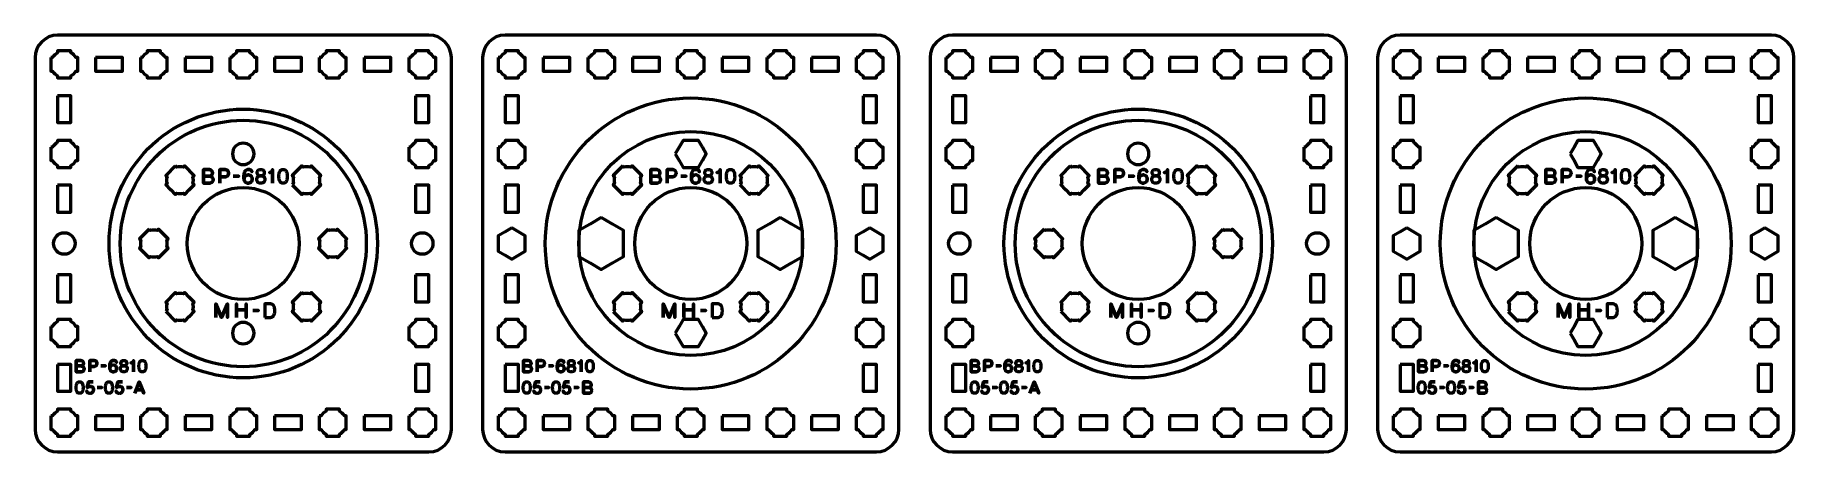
# Model space of a CAD drawing. Header units: centimetres. Extents: x -30.2 to 9.2, y -19.5 to -10.2.
import ezdxf

# ---------------------------------------------------------------- set-up
doc = ezdxf.new("R2010")
doc.units = ezdxf.units.CM
doc.header["$MEASUREMENT"] = 0
doc.layers.add('Layer 1', color=7, linetype='Continuous')

msp = doc.modelspace()

# ---------------------------------------------------------------- linework, layer by layer
at = {"layer": 'Layer 1', "lineweight": 53}
for centre, major_axis in [((-15.50001, -14.85001), (0, 3.25)), ((4.49999, -14.85001), (0, 3.25)), ((-25.50001, -14.85001), (0, 3)), ((-25.5, -14.85), (0, 2.75)), ((-5.50001, -14.85001), (0, 3)), ((-5.5, -14.85), (0, 2.75)), ((-15.50001, -14.85), (0, 2.5)), ((4.49999, -14.85), (0, 2.5)), ((-29.5, -14.84998), (0, 0.24)), ((-21.5, -14.84998), (0, 0.24)), ((-9.5, -14.84998), (0, 0.24)), ((-1.5, -14.84998), (0, 0.24))]:
    msp.add_ellipse(centre, major_axis=major_axis, ratio=1, dxfattribs=at)
at = {"layer": 'Layer 1', "color": 250, "lineweight": 53}
for centre in [(-25.49999, -14.85), (-15.49999, -14.85), (-5.49999, -14.85), (4.50001, -14.85)]:
    msp.add_ellipse(centre, major_axis=(0, 1.25), ratio=1, dxfattribs=at)
at = {"layer": 'Layer 1', "lineweight": 53}
for points, knots in [([(-29.64995, -10.19995), (-29.64995, -10.19995), (-21.35005, -10.19995), (-21.35005, -10.19995), (-21.35005, -10.19995), (-21.07305, -10.19995), (-20.84995, -10.42305), (-20.84995, -10.70005), (-20.84995, -10.70005), (-20.84995, -10.70005), (-20.84995, -18.99995), (-20.84995, -18.99995), (-20.84995, -18.99995), (-20.84995, -19.27695), (-21.07305, -19.50005), (-21.35005, -19.50005), (-21.35005, -19.50005), (-21.35005, -19.50005), (-29.64995, -19.50005), (-29.64995, -19.50005), (-29.64995, -19.50005), (-29.92695, -19.50005), (-30.15005, -19.27695), (-30.15005, -18.99995), (-30.15005, -18.99995), (-30.15005, -18.99995), (-30.15005, -10.70005), (-30.15005, -10.70005), (-30.15005, -10.70005), (-30.15005, -10.42305), (-29.92695, -10.19995), (-29.64995, -10.19995)], [0, 0, 0, 0, 0.125, 0.125, 0.125, 0.125, 0.25, 0.25, 0.25, 0.25, 0.375, 0.375, 0.375, 0.375, 0.5, 0.5, 0.5, 0.5, 0.625, 0.625, 0.625, 0.625, 0.75, 0.75, 0.75, 0.75, 0.875, 0.875, 0.875, 0.875, 1, 1, 1, 1]), ([(-19.64995, -10.19995), (-19.64995, -10.19995), (-11.35005, -10.19995), (-11.35005, -10.19995), (-11.35005, -10.19995), (-11.07305, -10.19995), (-10.84995, -10.42305), (-10.84995, -10.70005), (-10.84995, -10.70005), (-10.84995, -10.70005), (-10.84995, -18.99995), (-10.84995, -18.99995), (-10.84995, -18.99995), (-10.84995, -19.27695), (-11.07305, -19.50005), (-11.35005, -19.50005), (-11.35005, -19.50005), (-11.35005, -19.50005), (-19.64995, -19.50005), (-19.64995, -19.50005), (-19.64995, -19.50005), (-19.92695, -19.50005), (-20.15005, -19.27695), (-20.15005, -18.99995), (-20.15005, -18.99995), (-20.15005, -18.99995), (-20.15005, -10.70005), (-20.15005, -10.70005), (-20.15005, -10.70005), (-20.15005, -10.42305), (-19.92695, -10.19995), (-19.64995, -10.19995)], [0, 0, 0, 0, 0.125, 0.125, 0.125, 0.125, 0.25, 0.25, 0.25, 0.25, 0.375, 0.375, 0.375, 0.375, 0.5, 0.5, 0.5, 0.5, 0.625, 0.625, 0.625, 0.625, 0.75, 0.75, 0.75, 0.75, 0.875, 0.875, 0.875, 0.875, 1, 1, 1, 1]), ([(-9.64995, -10.19995), (-9.64995, -10.19995), (-1.35005, -10.19995), (-1.35005, -10.19995), (-1.35005, -10.19995), (-1.07305, -10.19995), (-0.84995, -10.42305), (-0.84995, -10.70005), (-0.84995, -10.70005), (-0.84995, -10.70005), (-0.84995, -18.99995), (-0.84995, -18.99995), (-0.84995, -18.99995), (-0.84995, -19.27695), (-1.07305, -19.50005), (-1.35005, -19.50005), (-1.35005, -19.50005), (-1.35005, -19.50005), (-9.64995, -19.50005), (-9.64995, -19.50005), (-9.64995, -19.50005), (-9.92695, -19.50005), (-10.15005, -19.27695), (-10.15005, -18.99995), (-10.15005, -18.99995), (-10.15005, -18.99995), (-10.15005, -10.70005), (-10.15005, -10.70005), (-10.15005, -10.70005), (-10.15005, -10.42305), (-9.92695, -10.19995), (-9.64995, -10.19995)], [0, 0, 0, 0, 0.125, 0.125, 0.125, 0.125, 0.25, 0.25, 0.25, 0.25, 0.375, 0.375, 0.375, 0.375, 0.5, 0.5, 0.5, 0.5, 0.625, 0.625, 0.625, 0.625, 0.75, 0.75, 0.75, 0.75, 0.875, 0.875, 0.875, 0.875, 1, 1, 1, 1]), ([(0.35005, -10.19995), (0.35005, -10.19995), (8.64995, -10.19995), (8.64995, -10.19995), (8.64995, -10.19995), (8.92695, -10.19995), (9.15005, -10.42305), (9.15005, -10.70005), (9.15005, -10.70005), (9.15005, -10.70005), (9.15005, -18.99995), (9.15005, -18.99995), (9.15005, -18.99995), (9.15005, -19.27695), (8.92695, -19.50005), (8.64995, -19.50005), (8.64995, -19.50005), (8.64995, -19.50005), (0.35005, -19.50005), (0.35005, -19.50005), (0.35005, -19.50005), (0.07305, -19.50005), (-0.15005, -19.27695), (-0.15005, -18.99995), (-0.15005, -18.99995), (-0.15005, -18.99995), (-0.15005, -10.70005), (-0.15005, -10.70005), (-0.15005, -10.70005), (-0.15005, -10.42305), (0.07305, -10.19995), (0.35005, -10.19995)], [0, 0, 0, 0, 0.125, 0.125, 0.125, 0.125, 0.25, 0.25, 0.25, 0.25, 0.375, 0.375, 0.375, 0.375, 0.5, 0.5, 0.5, 0.5, 0.625, 0.625, 0.625, 0.625, 0.75, 0.75, 0.75, 0.75, 0.875, 0.875, 0.875, 0.875, 1, 1, 1, 1]), ([(-29.80001, -10.69997), (-29.80001, -10.69997), (-29.75981, -10.69997), (-29.75981, -10.69997), (-29.75981, -10.69997), (-29.73348, -10.65445), (-29.69552, -10.61652), (-29.65001, -10.59019), (-29.65001, -10.59019), (-29.65001, -10.59019), (-29.65001, -10.54997), (-29.65001, -10.54997), (-29.65001, -10.54997), (-29.65001, -10.54997), (-29.35001, -10.54997), (-29.35001, -10.54997), (-29.35001, -10.54997), (-29.35001, -10.54997), (-29.35001, -10.59016), (-29.35001, -10.59016), (-29.35001, -10.59016), (-29.30448, -10.61649), (-29.26649, -10.65444), (-29.24013, -10.69997), (-29.24013, -10.69997), (-29.24013, -10.69997), (-29.20001, -10.69997), (-29.20001, -10.69997), (-29.20001, -10.69997), (-29.20001, -10.69997), (-29.20001, -10.84539), (-29.20001, -10.84539), (-29.20001, -10.84539), (-29.20001, -10.84539), (-29.19995, -10.85004), (-29.19995, -10.85004), (-29.19995, -10.85004), (-29.19995, -10.85004), (-29.20001, -10.85468), (-29.20001, -10.85468), (-29.20001, -10.85468), (-29.20001, -10.85468), (-29.20001, -10.99997), (-29.20001, -10.99997), (-29.20001, -10.99997), (-29.20001, -10.99997), (-29.24008, -10.99997), (-29.24008, -10.99997), (-29.24008, -10.99997), (-29.26643, -11.04554), (-29.30443, -11.08355), (-29.35001, -11.10991), (-29.35001, -11.10991), (-29.35001, -11.10991), (-29.35001, -11.14997), (-29.35001, -11.14997), (-29.35001, -11.14997), (-29.35001, -11.14997), (-29.49329, -11.14997), (-29.49329, -11.14997), (-29.49329, -11.14997), (-29.49329, -11.14997), (-29.49996, -11.15005), (-29.49996, -11.15005), (-29.49996, -11.15005), (-29.49996, -11.15005), (-29.50664, -11.14997), (-29.50664, -11.14997), (-29.50664, -11.14997), (-29.50664, -11.14997), (-29.65001, -11.14997), (-29.65001, -11.14997), (-29.65001, -11.14997), (-29.65001, -11.14997), (-29.65001, -11.10987), (-29.65001, -11.10987), (-29.65001, -11.10987), (-29.69555, -11.08351), (-29.73353, -11.04552), (-29.75986, -10.99997), (-29.75986, -10.99997), (-29.75986, -10.99997), (-29.80001, -10.99997), (-29.80001, -10.99997), (-29.80001, -10.99997), (-29.80001, -10.99997), (-29.80001, -10.69997), (-29.80001, -10.69997)], [0, 0, 0, 0, 0.04545455, 0.04545455, 0.04545455, 0.04545455, 0.09090909, 0.09090909, 0.09090909, 0.09090909, 0.13636364, 0.13636364, 0.13636364, 0.13636364, 0.18181818, 0.18181818, 0.18181818, 0.18181818, 0.22727273, 0.22727273, 0.22727273, 0.22727273, 0.27272727, 0.27272727, 0.27272727, 0.27272727, 0.31818182, 0.31818182, 0.31818182, 0.31818182, 0.36363636, 0.36363636, 0.36363636, 0.36363636, 0.40909091, 0.40909091, 0.40909091, 0.40909091, 0.45454545, 0.45454545, 0.45454545, 0.45454545, 0.5, 0.5, 0.5, 0.5, 0.54545455, 0.54545455, 0.54545455, 0.54545455, 0.59090909, 0.59090909, 0.59090909, 0.59090909, 0.63636364, 0.63636364, 0.63636364, 0.63636364, 0.68181818, 0.68181818, 0.68181818, 0.68181818, 0.72727273, 0.72727273, 0.72727273, 0.72727273, 0.77272727, 0.77272727, 0.77272727, 0.77272727, 0.81818182, 0.81818182, 0.81818182, 0.81818182, 0.86363636, 0.86363636, 0.86363636, 0.86363636, 0.90909091, 0.90909091, 0.90909091, 0.90909091, 0.95454545, 0.95454545, 0.95454545, 0.95454545, 1, 1, 1, 1]), ([(-27.80001, -10.69997), (-27.80001, -10.69997), (-27.75981, -10.69997), (-27.75981, -10.69997), (-27.75981, -10.69997), (-27.73348, -10.65445), (-27.69552, -10.61652), (-27.65001, -10.59019), (-27.65001, -10.59019), (-27.65001, -10.59019), (-27.65001, -10.54997), (-27.65001, -10.54997), (-27.65001, -10.54997), (-27.65001, -10.54997), (-27.35001, -10.54997), (-27.35001, -10.54997), (-27.35001, -10.54997), (-27.35001, -10.54997), (-27.35001, -10.59016), (-27.35001, -10.59016), (-27.35001, -10.59016), (-27.30448, -10.61649), (-27.26649, -10.65444), (-27.24013, -10.69997), (-27.24013, -10.69997), (-27.24013, -10.69997), (-27.20001, -10.69997), (-27.20001, -10.69997), (-27.20001, -10.69997), (-27.20001, -10.69997), (-27.20001, -10.84539), (-27.20001, -10.84539), (-27.20001, -10.84539), (-27.20001, -10.84539), (-27.19995, -10.85004), (-27.19995, -10.85004), (-27.19995, -10.85004), (-27.19995, -10.85004), (-27.20001, -10.85468), (-27.20001, -10.85468), (-27.20001, -10.85468), (-27.20001, -10.85468), (-27.20001, -10.99997), (-27.20001, -10.99997), (-27.20001, -10.99997), (-27.20001, -10.99997), (-27.24008, -10.99997), (-27.24008, -10.99997), (-27.24008, -10.99997), (-27.26643, -11.04554), (-27.30443, -11.08355), (-27.35001, -11.10991), (-27.35001, -11.10991), (-27.35001, -11.10991), (-27.35001, -11.14997), (-27.35001, -11.14997), (-27.35001, -11.14997), (-27.35001, -11.14997), (-27.49329, -11.14997), (-27.49329, -11.14997), (-27.49329, -11.14997), (-27.49329, -11.14997), (-27.49996, -11.15005), (-27.49996, -11.15005), (-27.49996, -11.15005), (-27.49996, -11.15005), (-27.50664, -11.14997), (-27.50664, -11.14997), (-27.50664, -11.14997), (-27.50664, -11.14997), (-27.65001, -11.14997), (-27.65001, -11.14997), (-27.65001, -11.14997), (-27.65001, -11.14997), (-27.65001, -11.10987), (-27.65001, -11.10987), (-27.65001, -11.10987), (-27.69555, -11.08351), (-27.73353, -11.04552), (-27.75986, -10.99997), (-27.75986, -10.99997), (-27.75986, -10.99997), (-27.80001, -10.99997), (-27.80001, -10.99997), (-27.80001, -10.99997), (-27.80001, -10.99997), (-27.80001, -10.69997), (-27.80001, -10.69997)], [0, 0, 0, 0, 0.04545455, 0.04545455, 0.04545455, 0.04545455, 0.09090909, 0.09090909, 0.09090909, 0.09090909, 0.13636364, 0.13636364, 0.13636364, 0.13636364, 0.18181818, 0.18181818, 0.18181818, 0.18181818, 0.22727273, 0.22727273, 0.22727273, 0.22727273, 0.27272727, 0.27272727, 0.27272727, 0.27272727, 0.31818182, 0.31818182, 0.31818182, 0.31818182, 0.36363636, 0.36363636, 0.36363636, 0.36363636, 0.40909091, 0.40909091, 0.40909091, 0.40909091, 0.45454545, 0.45454545, 0.45454545, 0.45454545, 0.5, 0.5, 0.5, 0.5, 0.54545455, 0.54545455, 0.54545455, 0.54545455, 0.59090909, 0.59090909, 0.59090909, 0.59090909, 0.63636364, 0.63636364, 0.63636364, 0.63636364, 0.68181818, 0.68181818, 0.68181818, 0.68181818, 0.72727273, 0.72727273, 0.72727273, 0.72727273, 0.77272727, 0.77272727, 0.77272727, 0.77272727, 0.81818182, 0.81818182, 0.81818182, 0.81818182, 0.86363636, 0.86363636, 0.86363636, 0.86363636, 0.90909091, 0.90909091, 0.90909091, 0.90909091, 0.95454545, 0.95454545, 0.95454545, 0.95454545, 1, 1, 1, 1]), ([(-25.80001, -10.69997), (-25.80001, -10.69997), (-25.75981, -10.69997), (-25.75981, -10.69997), (-25.75981, -10.69997), (-25.73348, -10.65445), (-25.69552, -10.61652), (-25.65001, -10.59019), (-25.65001, -10.59019), (-25.65001, -10.59019), (-25.65001, -10.54997), (-25.65001, -10.54997), (-25.65001, -10.54997), (-25.65001, -10.54997), (-25.35001, -10.54997), (-25.35001, -10.54997), (-25.35001, -10.54997), (-25.35001, -10.54997), (-25.35001, -10.59016), (-25.35001, -10.59016), (-25.35001, -10.59016), (-25.30448, -10.61649), (-25.26649, -10.65444), (-25.24013, -10.69997), (-25.24013, -10.69997), (-25.24013, -10.69997), (-25.20001, -10.69997), (-25.20001, -10.69997), (-25.20001, -10.69997), (-25.20001, -10.69997), (-25.20001, -10.84539), (-25.20001, -10.84539), (-25.20001, -10.84539), (-25.20001, -10.84539), (-25.19995, -10.85004), (-25.19995, -10.85004), (-25.19995, -10.85004), (-25.19995, -10.85004), (-25.20001, -10.85468), (-25.20001, -10.85468), (-25.20001, -10.85468), (-25.20001, -10.85468), (-25.20001, -10.99997), (-25.20001, -10.99997), (-25.20001, -10.99997), (-25.20001, -10.99997), (-25.24008, -10.99997), (-25.24008, -10.99997), (-25.24008, -10.99997), (-25.26643, -11.04554), (-25.30443, -11.08355), (-25.35001, -11.10991), (-25.35001, -11.10991), (-25.35001, -11.10991), (-25.35001, -11.14997), (-25.35001, -11.14997), (-25.35001, -11.14997), (-25.35001, -11.14997), (-25.49329, -11.14997), (-25.49329, -11.14997), (-25.49329, -11.14997), (-25.49329, -11.14997), (-25.49996, -11.15005), (-25.49996, -11.15005), (-25.49996, -11.15005), (-25.49996, -11.15005), (-25.50664, -11.14997), (-25.50664, -11.14997), (-25.50664, -11.14997), (-25.50664, -11.14997), (-25.65001, -11.14997), (-25.65001, -11.14997), (-25.65001, -11.14997), (-25.65001, -11.14997), (-25.65001, -11.10987), (-25.65001, -11.10987), (-25.65001, -11.10987), (-25.69555, -11.08351), (-25.73353, -11.04552), (-25.75986, -10.99997), (-25.75986, -10.99997), (-25.75986, -10.99997), (-25.80001, -10.99997), (-25.80001, -10.99997), (-25.80001, -10.99997), (-25.80001, -10.99997), (-25.80001, -10.69997), (-25.80001, -10.69997)], [0, 0, 0, 0, 0.04545455, 0.04545455, 0.04545455, 0.04545455, 0.09090909, 0.09090909, 0.09090909, 0.09090909, 0.13636364, 0.13636364, 0.13636364, 0.13636364, 0.18181818, 0.18181818, 0.18181818, 0.18181818, 0.22727273, 0.22727273, 0.22727273, 0.22727273, 0.27272727, 0.27272727, 0.27272727, 0.27272727, 0.31818182, 0.31818182, 0.31818182, 0.31818182, 0.36363636, 0.36363636, 0.36363636, 0.36363636, 0.40909091, 0.40909091, 0.40909091, 0.40909091, 0.45454545, 0.45454545, 0.45454545, 0.45454545, 0.5, 0.5, 0.5, 0.5, 0.54545455, 0.54545455, 0.54545455, 0.54545455, 0.59090909, 0.59090909, 0.59090909, 0.59090909, 0.63636364, 0.63636364, 0.63636364, 0.63636364, 0.68181818, 0.68181818, 0.68181818, 0.68181818, 0.72727273, 0.72727273, 0.72727273, 0.72727273, 0.77272727, 0.77272727, 0.77272727, 0.77272727, 0.81818182, 0.81818182, 0.81818182, 0.81818182, 0.86363636, 0.86363636, 0.86363636, 0.86363636, 0.90909091, 0.90909091, 0.90909091, 0.90909091, 0.95454545, 0.95454545, 0.95454545, 0.95454545, 1, 1, 1, 1]), ([(-23.80001, -10.69997), (-23.80001, -10.69997), (-23.75981, -10.69997), (-23.75981, -10.69997), (-23.75981, -10.69997), (-23.73348, -10.65445), (-23.69552, -10.61652), (-23.65001, -10.59019), (-23.65001, -10.59019), (-23.65001, -10.59019), (-23.65001, -10.54997), (-23.65001, -10.54997), (-23.65001, -10.54997), (-23.65001, -10.54997), (-23.35001, -10.54997), (-23.35001, -10.54997), (-23.35001, -10.54997), (-23.35001, -10.54997), (-23.35001, -10.59016), (-23.35001, -10.59016), (-23.35001, -10.59016), (-23.30448, -10.61649), (-23.26649, -10.65444), (-23.24013, -10.69997), (-23.24013, -10.69997), (-23.24013, -10.69997), (-23.20001, -10.69997), (-23.20001, -10.69997), (-23.20001, -10.69997), (-23.20001, -10.69997), (-23.20001, -10.84539), (-23.20001, -10.84539), (-23.20001, -10.84539), (-23.20001, -10.84539), (-23.19995, -10.85004), (-23.19995, -10.85004), (-23.19995, -10.85004), (-23.19995, -10.85004), (-23.20001, -10.85468), (-23.20001, -10.85468), (-23.20001, -10.85468), (-23.20001, -10.85468), (-23.20001, -10.99997), (-23.20001, -10.99997), (-23.20001, -10.99997), (-23.20001, -10.99997), (-23.24008, -10.99997), (-23.24008, -10.99997), (-23.24008, -10.99997), (-23.26643, -11.04554), (-23.30443, -11.08355), (-23.35001, -11.10991), (-23.35001, -11.10991), (-23.35001, -11.10991), (-23.35001, -11.14997), (-23.35001, -11.14997), (-23.35001, -11.14997), (-23.35001, -11.14997), (-23.49329, -11.14997), (-23.49329, -11.14997), (-23.49329, -11.14997), (-23.49329, -11.14997), (-23.49996, -11.15005), (-23.49996, -11.15005), (-23.49996, -11.15005), (-23.49996, -11.15005), (-23.50664, -11.14997), (-23.50664, -11.14997), (-23.50664, -11.14997), (-23.50664, -11.14997), (-23.65001, -11.14997), (-23.65001, -11.14997), (-23.65001, -11.14997), (-23.65001, -11.14997), (-23.65001, -11.10987), (-23.65001, -11.10987), (-23.65001, -11.10987), (-23.69555, -11.08351), (-23.73353, -11.04552), (-23.75986, -10.99997), (-23.75986, -10.99997), (-23.75986, -10.99997), (-23.80001, -10.99997), (-23.80001, -10.99997), (-23.80001, -10.99997), (-23.80001, -10.99997), (-23.80001, -10.69997), (-23.80001, -10.69997)], [0, 0, 0, 0, 0.04545455, 0.04545455, 0.04545455, 0.04545455, 0.09090909, 0.09090909, 0.09090909, 0.09090909, 0.13636364, 0.13636364, 0.13636364, 0.13636364, 0.18181818, 0.18181818, 0.18181818, 0.18181818, 0.22727273, 0.22727273, 0.22727273, 0.22727273, 0.27272727, 0.27272727, 0.27272727, 0.27272727, 0.31818182, 0.31818182, 0.31818182, 0.31818182, 0.36363636, 0.36363636, 0.36363636, 0.36363636, 0.40909091, 0.40909091, 0.40909091, 0.40909091, 0.45454545, 0.45454545, 0.45454545, 0.45454545, 0.5, 0.5, 0.5, 0.5, 0.54545455, 0.54545455, 0.54545455, 0.54545455, 0.59090909, 0.59090909, 0.59090909, 0.59090909, 0.63636364, 0.63636364, 0.63636364, 0.63636364, 0.68181818, 0.68181818, 0.68181818, 0.68181818, 0.72727273, 0.72727273, 0.72727273, 0.72727273, 0.77272727, 0.77272727, 0.77272727, 0.77272727, 0.81818182, 0.81818182, 0.81818182, 0.81818182, 0.86363636, 0.86363636, 0.86363636, 0.86363636, 0.90909091, 0.90909091, 0.90909091, 0.90909091, 0.95454545, 0.95454545, 0.95454545, 0.95454545, 1, 1, 1, 1]), ([(-21.80001, -10.69997), (-21.80001, -10.69997), (-21.75981, -10.69997), (-21.75981, -10.69997), (-21.75981, -10.69997), (-21.73348, -10.65445), (-21.69552, -10.61652), (-21.65001, -10.59019), (-21.65001, -10.59019), (-21.65001, -10.59019), (-21.65001, -10.54997), (-21.65001, -10.54997), (-21.65001, -10.54997), (-21.65001, -10.54997), (-21.35001, -10.54997), (-21.35001, -10.54997), (-21.35001, -10.54997), (-21.35001, -10.54997), (-21.35001, -10.59016), (-21.35001, -10.59016), (-21.35001, -10.59016), (-21.30448, -10.61649), (-21.26649, -10.65444), (-21.24013, -10.69997), (-21.24013, -10.69997), (-21.24013, -10.69997), (-21.20001, -10.69997), (-21.20001, -10.69997), (-21.20001, -10.69997), (-21.20001, -10.69997), (-21.20001, -10.84539), (-21.20001, -10.84539), (-21.20001, -10.84539), (-21.20001, -10.84539), (-21.19995, -10.85004), (-21.19995, -10.85004), (-21.19995, -10.85004), (-21.19995, -10.85004), (-21.20001, -10.85468), (-21.20001, -10.85468), (-21.20001, -10.85468), (-21.20001, -10.85468), (-21.20001, -10.99997), (-21.20001, -10.99997), (-21.20001, -10.99997), (-21.20001, -10.99997), (-21.24008, -10.99997), (-21.24008, -10.99997), (-21.24008, -10.99997), (-21.26643, -11.04554), (-21.30443, -11.08355), (-21.35001, -11.10991), (-21.35001, -11.10991), (-21.35001, -11.10991), (-21.35001, -11.14997), (-21.35001, -11.14997), (-21.35001, -11.14997), (-21.35001, -11.14997), (-21.49329, -11.14997), (-21.49329, -11.14997), (-21.49329, -11.14997), (-21.49329, -11.14997), (-21.49996, -11.15005), (-21.49996, -11.15005), (-21.49996, -11.15005), (-21.49996, -11.15005), (-21.50664, -11.14997), (-21.50664, -11.14997), (-21.50664, -11.14997), (-21.50664, -11.14997), (-21.65001, -11.14997), (-21.65001, -11.14997), (-21.65001, -11.14997), (-21.65001, -11.14997), (-21.65001, -11.10987), (-21.65001, -11.10987), (-21.65001, -11.10987), (-21.69555, -11.08351), (-21.73353, -11.04552), (-21.75986, -10.99997), (-21.75986, -10.99997), (-21.75986, -10.99997), (-21.80001, -10.99997), (-21.80001, -10.99997), (-21.80001, -10.99997), (-21.80001, -10.99997), (-21.80001, -10.69997), (-21.80001, -10.69997)], [0, 0, 0, 0, 0.04545455, 0.04545455, 0.04545455, 0.04545455, 0.09090909, 0.09090909, 0.09090909, 0.09090909, 0.13636364, 0.13636364, 0.13636364, 0.13636364, 0.18181818, 0.18181818, 0.18181818, 0.18181818, 0.22727273, 0.22727273, 0.22727273, 0.22727273, 0.27272727, 0.27272727, 0.27272727, 0.27272727, 0.31818182, 0.31818182, 0.31818182, 0.31818182, 0.36363636, 0.36363636, 0.36363636, 0.36363636, 0.40909091, 0.40909091, 0.40909091, 0.40909091, 0.45454545, 0.45454545, 0.45454545, 0.45454545, 0.5, 0.5, 0.5, 0.5, 0.54545455, 0.54545455, 0.54545455, 0.54545455, 0.59090909, 0.59090909, 0.59090909, 0.59090909, 0.63636364, 0.63636364, 0.63636364, 0.63636364, 0.68181818, 0.68181818, 0.68181818, 0.68181818, 0.72727273, 0.72727273, 0.72727273, 0.72727273, 0.77272727, 0.77272727, 0.77272727, 0.77272727, 0.81818182, 0.81818182, 0.81818182, 0.81818182, 0.86363636, 0.86363636, 0.86363636, 0.86363636, 0.90909091, 0.90909091, 0.90909091, 0.90909091, 0.95454545, 0.95454545, 0.95454545, 0.95454545, 1, 1, 1, 1]), ([(-19.80001, -10.69997), (-19.80001, -10.69997), (-19.75981, -10.69997), (-19.75981, -10.69997), (-19.75981, -10.69997), (-19.73348, -10.65445), (-19.69552, -10.61652), (-19.65001, -10.59019), (-19.65001, -10.59019), (-19.65001, -10.59019), (-19.65001, -10.54997), (-19.65001, -10.54997), (-19.65001, -10.54997), (-19.65001, -10.54997), (-19.35001, -10.54997), (-19.35001, -10.54997), (-19.35001, -10.54997), (-19.35001, -10.54997), (-19.35001, -10.59016), (-19.35001, -10.59016), (-19.35001, -10.59016), (-19.30448, -10.61649), (-19.26649, -10.65444), (-19.24013, -10.69997), (-19.24013, -10.69997), (-19.24013, -10.69997), (-19.20001, -10.69997), (-19.20001, -10.69997), (-19.20001, -10.69997), (-19.20001, -10.69997), (-19.20001, -10.84539), (-19.20001, -10.84539), (-19.20001, -10.84539), (-19.20001, -10.84539), (-19.19995, -10.85004), (-19.19995, -10.85004), (-19.19995, -10.85004), (-19.19995, -10.85004), (-19.20001, -10.85468), (-19.20001, -10.85468), (-19.20001, -10.85468), (-19.20001, -10.85468), (-19.20001, -10.99997), (-19.20001, -10.99997), (-19.20001, -10.99997), (-19.20001, -10.99997), (-19.24008, -10.99997), (-19.24008, -10.99997), (-19.24008, -10.99997), (-19.26643, -11.04554), (-19.30443, -11.08355), (-19.35001, -11.10991), (-19.35001, -11.10991), (-19.35001, -11.10991), (-19.35001, -11.14997), (-19.35001, -11.14997), (-19.35001, -11.14997), (-19.35001, -11.14997), (-19.49329, -11.14997), (-19.49329, -11.14997), (-19.49329, -11.14997), (-19.49329, -11.14997), (-19.49996, -11.15005), (-19.49996, -11.15005), (-19.49996, -11.15005), (-19.49996, -11.15005), (-19.50664, -11.14997), (-19.50664, -11.14997), (-19.50664, -11.14997), (-19.50664, -11.14997), (-19.65001, -11.14997), (-19.65001, -11.14997), (-19.65001, -11.14997), (-19.65001, -11.14997), (-19.65001, -11.10987), (-19.65001, -11.10987), (-19.65001, -11.10987), (-19.69555, -11.08351), (-19.73353, -11.04552), (-19.75986, -10.99997), (-19.75986, -10.99997), (-19.75986, -10.99997), (-19.80001, -10.99997), (-19.80001, -10.99997), (-19.80001, -10.99997), (-19.80001, -10.99997), (-19.80001, -10.69997), (-19.80001, -10.69997)], [0, 0, 0, 0, 0.04545455, 0.04545455, 0.04545455, 0.04545455, 0.09090909, 0.09090909, 0.09090909, 0.09090909, 0.13636364, 0.13636364, 0.13636364, 0.13636364, 0.18181818, 0.18181818, 0.18181818, 0.18181818, 0.22727273, 0.22727273, 0.22727273, 0.22727273, 0.27272727, 0.27272727, 0.27272727, 0.27272727, 0.31818182, 0.31818182, 0.31818182, 0.31818182, 0.36363636, 0.36363636, 0.36363636, 0.36363636, 0.40909091, 0.40909091, 0.40909091, 0.40909091, 0.45454545, 0.45454545, 0.45454545, 0.45454545, 0.5, 0.5, 0.5, 0.5, 0.54545455, 0.54545455, 0.54545455, 0.54545455, 0.59090909, 0.59090909, 0.59090909, 0.59090909, 0.63636364, 0.63636364, 0.63636364, 0.63636364, 0.68181818, 0.68181818, 0.68181818, 0.68181818, 0.72727273, 0.72727273, 0.72727273, 0.72727273, 0.77272727, 0.77272727, 0.77272727, 0.77272727, 0.81818182, 0.81818182, 0.81818182, 0.81818182, 0.86363636, 0.86363636, 0.86363636, 0.86363636, 0.90909091, 0.90909091, 0.90909091, 0.90909091, 0.95454545, 0.95454545, 0.95454545, 0.95454545, 1, 1, 1, 1]), ([(-17.80001, -10.69997), (-17.80001, -10.69997), (-17.75981, -10.69997), (-17.75981, -10.69997), (-17.75981, -10.69997), (-17.73348, -10.65445), (-17.69552, -10.61652), (-17.65001, -10.59019), (-17.65001, -10.59019), (-17.65001, -10.59019), (-17.65001, -10.54997), (-17.65001, -10.54997), (-17.65001, -10.54997), (-17.65001, -10.54997), (-17.35001, -10.54997), (-17.35001, -10.54997), (-17.35001, -10.54997), (-17.35001, -10.54997), (-17.35001, -10.59016), (-17.35001, -10.59016), (-17.35001, -10.59016), (-17.30448, -10.61649), (-17.26649, -10.65444), (-17.24013, -10.69997), (-17.24013, -10.69997), (-17.24013, -10.69997), (-17.20001, -10.69997), (-17.20001, -10.69997), (-17.20001, -10.69997), (-17.20001, -10.69997), (-17.20001, -10.84539), (-17.20001, -10.84539), (-17.20001, -10.84539), (-17.20001, -10.84539), (-17.19995, -10.85004), (-17.19995, -10.85004), (-17.19995, -10.85004), (-17.19995, -10.85004), (-17.20001, -10.85468), (-17.20001, -10.85468), (-17.20001, -10.85468), (-17.20001, -10.85468), (-17.20001, -10.99997), (-17.20001, -10.99997), (-17.20001, -10.99997), (-17.20001, -10.99997), (-17.24008, -10.99997), (-17.24008, -10.99997), (-17.24008, -10.99997), (-17.26643, -11.04554), (-17.30443, -11.08355), (-17.35001, -11.10991), (-17.35001, -11.10991), (-17.35001, -11.10991), (-17.35001, -11.14997), (-17.35001, -11.14997), (-17.35001, -11.14997), (-17.35001, -11.14997), (-17.49329, -11.14997), (-17.49329, -11.14997), (-17.49329, -11.14997), (-17.49329, -11.14997), (-17.49996, -11.15005), (-17.49996, -11.15005), (-17.49996, -11.15005), (-17.49996, -11.15005), (-17.50664, -11.14997), (-17.50664, -11.14997), (-17.50664, -11.14997), (-17.50664, -11.14997), (-17.65001, -11.14997), (-17.65001, -11.14997), (-17.65001, -11.14997), (-17.65001, -11.14997), (-17.65001, -11.10987), (-17.65001, -11.10987), (-17.65001, -11.10987), (-17.69555, -11.08351), (-17.73353, -11.04552), (-17.75986, -10.99997), (-17.75986, -10.99997), (-17.75986, -10.99997), (-17.80001, -10.99997), (-17.80001, -10.99997), (-17.80001, -10.99997), (-17.80001, -10.99997), (-17.80001, -10.69997), (-17.80001, -10.69997)], [0, 0, 0, 0, 0.04545455, 0.04545455, 0.04545455, 0.04545455, 0.09090909, 0.09090909, 0.09090909, 0.09090909, 0.13636364, 0.13636364, 0.13636364, 0.13636364, 0.18181818, 0.18181818, 0.18181818, 0.18181818, 0.22727273, 0.22727273, 0.22727273, 0.22727273, 0.27272727, 0.27272727, 0.27272727, 0.27272727, 0.31818182, 0.31818182, 0.31818182, 0.31818182, 0.36363636, 0.36363636, 0.36363636, 0.36363636, 0.40909091, 0.40909091, 0.40909091, 0.40909091, 0.45454545, 0.45454545, 0.45454545, 0.45454545, 0.5, 0.5, 0.5, 0.5, 0.54545455, 0.54545455, 0.54545455, 0.54545455, 0.59090909, 0.59090909, 0.59090909, 0.59090909, 0.63636364, 0.63636364, 0.63636364, 0.63636364, 0.68181818, 0.68181818, 0.68181818, 0.68181818, 0.72727273, 0.72727273, 0.72727273, 0.72727273, 0.77272727, 0.77272727, 0.77272727, 0.77272727, 0.81818182, 0.81818182, 0.81818182, 0.81818182, 0.86363636, 0.86363636, 0.86363636, 0.86363636, 0.90909091, 0.90909091, 0.90909091, 0.90909091, 0.95454545, 0.95454545, 0.95454545, 0.95454545, 1, 1, 1, 1]), ([(-15.80001, -10.69997), (-15.80001, -10.69997), (-15.75981, -10.69997), (-15.75981, -10.69997), (-15.75981, -10.69997), (-15.73348, -10.65445), (-15.69552, -10.61652), (-15.65001, -10.59019), (-15.65001, -10.59019), (-15.65001, -10.59019), (-15.65001, -10.54997), (-15.65001, -10.54997), (-15.65001, -10.54997), (-15.65001, -10.54997), (-15.35001, -10.54997), (-15.35001, -10.54997), (-15.35001, -10.54997), (-15.35001, -10.54997), (-15.35001, -10.59016), (-15.35001, -10.59016), (-15.35001, -10.59016), (-15.30448, -10.61649), (-15.26649, -10.65444), (-15.24013, -10.69997), (-15.24013, -10.69997), (-15.24013, -10.69997), (-15.20001, -10.69997), (-15.20001, -10.69997), (-15.20001, -10.69997), (-15.20001, -10.69997), (-15.20001, -10.84539), (-15.20001, -10.84539), (-15.20001, -10.84539), (-15.20001, -10.84539), (-15.19995, -10.85004), (-15.19995, -10.85004), (-15.19995, -10.85004), (-15.19995, -10.85004), (-15.20001, -10.85468), (-15.20001, -10.85468), (-15.20001, -10.85468), (-15.20001, -10.85468), (-15.20001, -10.99997), (-15.20001, -10.99997), (-15.20001, -10.99997), (-15.20001, -10.99997), (-15.24008, -10.99997), (-15.24008, -10.99997), (-15.24008, -10.99997), (-15.26643, -11.04554), (-15.30443, -11.08355), (-15.35001, -11.10991), (-15.35001, -11.10991), (-15.35001, -11.10991), (-15.35001, -11.14997), (-15.35001, -11.14997), (-15.35001, -11.14997), (-15.35001, -11.14997), (-15.49329, -11.14997), (-15.49329, -11.14997), (-15.49329, -11.14997), (-15.49329, -11.14997), (-15.49996, -11.15005), (-15.49996, -11.15005), (-15.49996, -11.15005), (-15.49996, -11.15005), (-15.50664, -11.14997), (-15.50664, -11.14997), (-15.50664, -11.14997), (-15.50664, -11.14997), (-15.65001, -11.14997), (-15.65001, -11.14997), (-15.65001, -11.14997), (-15.65001, -11.14997), (-15.65001, -11.10987), (-15.65001, -11.10987), (-15.65001, -11.10987), (-15.69555, -11.08351), (-15.73353, -11.04552), (-15.75986, -10.99997), (-15.75986, -10.99997), (-15.75986, -10.99997), (-15.80001, -10.99997), (-15.80001, -10.99997), (-15.80001, -10.99997), (-15.80001, -10.99997), (-15.80001, -10.69997), (-15.80001, -10.69997)], [0, 0, 0, 0, 0.04545455, 0.04545455, 0.04545455, 0.04545455, 0.09090909, 0.09090909, 0.09090909, 0.09090909, 0.13636364, 0.13636364, 0.13636364, 0.13636364, 0.18181818, 0.18181818, 0.18181818, 0.18181818, 0.22727273, 0.22727273, 0.22727273, 0.22727273, 0.27272727, 0.27272727, 0.27272727, 0.27272727, 0.31818182, 0.31818182, 0.31818182, 0.31818182, 0.36363636, 0.36363636, 0.36363636, 0.36363636, 0.40909091, 0.40909091, 0.40909091, 0.40909091, 0.45454545, 0.45454545, 0.45454545, 0.45454545, 0.5, 0.5, 0.5, 0.5, 0.54545455, 0.54545455, 0.54545455, 0.54545455, 0.59090909, 0.59090909, 0.59090909, 0.59090909, 0.63636364, 0.63636364, 0.63636364, 0.63636364, 0.68181818, 0.68181818, 0.68181818, 0.68181818, 0.72727273, 0.72727273, 0.72727273, 0.72727273, 0.77272727, 0.77272727, 0.77272727, 0.77272727, 0.81818182, 0.81818182, 0.81818182, 0.81818182, 0.86363636, 0.86363636, 0.86363636, 0.86363636, 0.90909091, 0.90909091, 0.90909091, 0.90909091, 0.95454545, 0.95454545, 0.95454545, 0.95454545, 1, 1, 1, 1]), ([(-13.80001, -10.69997), (-13.80001, -10.69997), (-13.75981, -10.69997), (-13.75981, -10.69997), (-13.75981, -10.69997), (-13.73348, -10.65445), (-13.69552, -10.61652), (-13.65001, -10.59019), (-13.65001, -10.59019), (-13.65001, -10.59019), (-13.65001, -10.54997), (-13.65001, -10.54997), (-13.65001, -10.54997), (-13.65001, -10.54997), (-13.35001, -10.54997), (-13.35001, -10.54997), (-13.35001, -10.54997), (-13.35001, -10.54997), (-13.35001, -10.59016), (-13.35001, -10.59016), (-13.35001, -10.59016), (-13.30448, -10.61649), (-13.26649, -10.65444), (-13.24013, -10.69997), (-13.24013, -10.69997), (-13.24013, -10.69997), (-13.20001, -10.69997), (-13.20001, -10.69997), (-13.20001, -10.69997), (-13.20001, -10.69997), (-13.20001, -10.84539), (-13.20001, -10.84539), (-13.20001, -10.84539), (-13.20001, -10.84539), (-13.19995, -10.85004), (-13.19995, -10.85004), (-13.19995, -10.85004), (-13.19995, -10.85004), (-13.20001, -10.85468), (-13.20001, -10.85468), (-13.20001, -10.85468), (-13.20001, -10.85468), (-13.20001, -10.99997), (-13.20001, -10.99997), (-13.20001, -10.99997), (-13.20001, -10.99997), (-13.24008, -10.99997), (-13.24008, -10.99997), (-13.24008, -10.99997), (-13.26643, -11.04554), (-13.30443, -11.08355), (-13.35001, -11.10991), (-13.35001, -11.10991), (-13.35001, -11.10991), (-13.35001, -11.14997), (-13.35001, -11.14997), (-13.35001, -11.14997), (-13.35001, -11.14997), (-13.49329, -11.14997), (-13.49329, -11.14997), (-13.49329, -11.14997), (-13.49329, -11.14997), (-13.49996, -11.15005), (-13.49996, -11.15005), (-13.49996, -11.15005), (-13.49996, -11.15005), (-13.50664, -11.14997), (-13.50664, -11.14997), (-13.50664, -11.14997), (-13.50664, -11.14997), (-13.65001, -11.14997), (-13.65001, -11.14997), (-13.65001, -11.14997), (-13.65001, -11.14997), (-13.65001, -11.10987), (-13.65001, -11.10987), (-13.65001, -11.10987), (-13.69555, -11.08351), (-13.73353, -11.04552), (-13.75986, -10.99997), (-13.75986, -10.99997), (-13.75986, -10.99997), (-13.80001, -10.99997), (-13.80001, -10.99997), (-13.80001, -10.99997), (-13.80001, -10.99997), (-13.80001, -10.69997), (-13.80001, -10.69997)], [0, 0, 0, 0, 0.04545455, 0.04545455, 0.04545455, 0.04545455, 0.09090909, 0.09090909, 0.09090909, 0.09090909, 0.13636364, 0.13636364, 0.13636364, 0.13636364, 0.18181818, 0.18181818, 0.18181818, 0.18181818, 0.22727273, 0.22727273, 0.22727273, 0.22727273, 0.27272727, 0.27272727, 0.27272727, 0.27272727, 0.31818182, 0.31818182, 0.31818182, 0.31818182, 0.36363636, 0.36363636, 0.36363636, 0.36363636, 0.40909091, 0.40909091, 0.40909091, 0.40909091, 0.45454545, 0.45454545, 0.45454545, 0.45454545, 0.5, 0.5, 0.5, 0.5, 0.54545455, 0.54545455, 0.54545455, 0.54545455, 0.59090909, 0.59090909, 0.59090909, 0.59090909, 0.63636364, 0.63636364, 0.63636364, 0.63636364, 0.68181818, 0.68181818, 0.68181818, 0.68181818, 0.72727273, 0.72727273, 0.72727273, 0.72727273, 0.77272727, 0.77272727, 0.77272727, 0.77272727, 0.81818182, 0.81818182, 0.81818182, 0.81818182, 0.86363636, 0.86363636, 0.86363636, 0.86363636, 0.90909091, 0.90909091, 0.90909091, 0.90909091, 0.95454545, 0.95454545, 0.95454545, 0.95454545, 1, 1, 1, 1]), ([(-11.80001, -10.69997), (-11.80001, -10.69997), (-11.75981, -10.69997), (-11.75981, -10.69997), (-11.75981, -10.69997), (-11.73348, -10.65445), (-11.69552, -10.61652), (-11.65001, -10.59019), (-11.65001, -10.59019), (-11.65001, -10.59019), (-11.65001, -10.54997), (-11.65001, -10.54997), (-11.65001, -10.54997), (-11.65001, -10.54997), (-11.35001, -10.54997), (-11.35001, -10.54997), (-11.35001, -10.54997), (-11.35001, -10.54997), (-11.35001, -10.59016), (-11.35001, -10.59016), (-11.35001, -10.59016), (-11.30448, -10.61649), (-11.26649, -10.65444), (-11.24013, -10.69997), (-11.24013, -10.69997), (-11.24013, -10.69997), (-11.20001, -10.69997), (-11.20001, -10.69997), (-11.20001, -10.69997), (-11.20001, -10.69997), (-11.20001, -10.84539), (-11.20001, -10.84539), (-11.20001, -10.84539), (-11.20001, -10.84539), (-11.19995, -10.85004), (-11.19995, -10.85004), (-11.19995, -10.85004), (-11.19995, -10.85004), (-11.20001, -10.85468), (-11.20001, -10.85468), (-11.20001, -10.85468), (-11.20001, -10.85468), (-11.20001, -10.99997), (-11.20001, -10.99997), (-11.20001, -10.99997), (-11.20001, -10.99997), (-11.24008, -10.99997), (-11.24008, -10.99997), (-11.24008, -10.99997), (-11.26643, -11.04554), (-11.30443, -11.08355), (-11.35001, -11.10991), (-11.35001, -11.10991), (-11.35001, -11.10991), (-11.35001, -11.14997), (-11.35001, -11.14997), (-11.35001, -11.14997), (-11.35001, -11.14997), (-11.49329, -11.14997), (-11.49329, -11.14997), (-11.49329, -11.14997), (-11.49329, -11.14997), (-11.49996, -11.15005), (-11.49996, -11.15005), (-11.49996, -11.15005), (-11.49996, -11.15005), (-11.50664, -11.14997), (-11.50664, -11.14997), (-11.50664, -11.14997), (-11.50664, -11.14997), (-11.65001, -11.14997), (-11.65001, -11.14997), (-11.65001, -11.14997), (-11.65001, -11.14997), (-11.65001, -11.10987), (-11.65001, -11.10987), (-11.65001, -11.10987), (-11.69555, -11.08351), (-11.73353, -11.04552), (-11.75986, -10.99997), (-11.75986, -10.99997), (-11.75986, -10.99997), (-11.80001, -10.99997), (-11.80001, -10.99997), (-11.80001, -10.99997), (-11.80001, -10.99997), (-11.80001, -10.69997), (-11.80001, -10.69997)], [0, 0, 0, 0, 0.04545455, 0.04545455, 0.04545455, 0.04545455, 0.09090909, 0.09090909, 0.09090909, 0.09090909, 0.13636364, 0.13636364, 0.13636364, 0.13636364, 0.18181818, 0.18181818, 0.18181818, 0.18181818, 0.22727273, 0.22727273, 0.22727273, 0.22727273, 0.27272727, 0.27272727, 0.27272727, 0.27272727, 0.31818182, 0.31818182, 0.31818182, 0.31818182, 0.36363636, 0.36363636, 0.36363636, 0.36363636, 0.40909091, 0.40909091, 0.40909091, 0.40909091, 0.45454545, 0.45454545, 0.45454545, 0.45454545, 0.5, 0.5, 0.5, 0.5, 0.54545455, 0.54545455, 0.54545455, 0.54545455, 0.59090909, 0.59090909, 0.59090909, 0.59090909, 0.63636364, 0.63636364, 0.63636364, 0.63636364, 0.68181818, 0.68181818, 0.68181818, 0.68181818, 0.72727273, 0.72727273, 0.72727273, 0.72727273, 0.77272727, 0.77272727, 0.77272727, 0.77272727, 0.81818182, 0.81818182, 0.81818182, 0.81818182, 0.86363636, 0.86363636, 0.86363636, 0.86363636, 0.90909091, 0.90909091, 0.90909091, 0.90909091, 0.95454545, 0.95454545, 0.95454545, 0.95454545, 1, 1, 1, 1]), ([(-9.80001, -10.69997), (-9.80001, -10.69997), (-9.75981, -10.69997), (-9.75981, -10.69997), (-9.75981, -10.69997), (-9.73348, -10.65445), (-9.69552, -10.61652), (-9.65001, -10.59019), (-9.65001, -10.59019), (-9.65001, -10.59019), (-9.65001, -10.54997), (-9.65001, -10.54997), (-9.65001, -10.54997), (-9.65001, -10.54997), (-9.35001, -10.54997), (-9.35001, -10.54997), (-9.35001, -10.54997), (-9.35001, -10.54997), (-9.35001, -10.59016), (-9.35001, -10.59016), (-9.35001, -10.59016), (-9.30448, -10.61649), (-9.26649, -10.65444), (-9.24013, -10.69997), (-9.24013, -10.69997), (-9.24013, -10.69997), (-9.20001, -10.69997), (-9.20001, -10.69997), (-9.20001, -10.69997), (-9.20001, -10.69997), (-9.20001, -10.84539), (-9.20001, -10.84539), (-9.20001, -10.84539), (-9.20001, -10.84539), (-9.19995, -10.85004), (-9.19995, -10.85004), (-9.19995, -10.85004), (-9.19995, -10.85004), (-9.20001, -10.85468), (-9.20001, -10.85468), (-9.20001, -10.85468), (-9.20001, -10.85468), (-9.20001, -10.99997), (-9.20001, -10.99997), (-9.20001, -10.99997), (-9.20001, -10.99997), (-9.24008, -10.99997), (-9.24008, -10.99997), (-9.24008, -10.99997), (-9.26643, -11.04554), (-9.30443, -11.08355), (-9.35001, -11.10991), (-9.35001, -11.10991), (-9.35001, -11.10991), (-9.35001, -11.14997), (-9.35001, -11.14997), (-9.35001, -11.14997), (-9.35001, -11.14997), (-9.49329, -11.14997), (-9.49329, -11.14997), (-9.49329, -11.14997), (-9.49329, -11.14997), (-9.49996, -11.15005), (-9.49996, -11.15005), (-9.49996, -11.15005), (-9.49996, -11.15005), (-9.50664, -11.14997), (-9.50664, -11.14997), (-9.50664, -11.14997), (-9.50664, -11.14997), (-9.65001, -11.14997), (-9.65001, -11.14997), (-9.65001, -11.14997), (-9.65001, -11.14997), (-9.65001, -11.10987), (-9.65001, -11.10987), (-9.65001, -11.10987), (-9.69555, -11.08351), (-9.73353, -11.04552), (-9.75986, -10.99997), (-9.75986, -10.99997), (-9.75986, -10.99997), (-9.80001, -10.99997), (-9.80001, -10.99997), (-9.80001, -10.99997), (-9.80001, -10.99997), (-9.80001, -10.69997), (-9.80001, -10.69997)], [0, 0, 0, 0, 0.04545455, 0.04545455, 0.04545455, 0.04545455, 0.09090909, 0.09090909, 0.09090909, 0.09090909, 0.13636364, 0.13636364, 0.13636364, 0.13636364, 0.18181818, 0.18181818, 0.18181818, 0.18181818, 0.22727273, 0.22727273, 0.22727273, 0.22727273, 0.27272727, 0.27272727, 0.27272727, 0.27272727, 0.31818182, 0.31818182, 0.31818182, 0.31818182, 0.36363636, 0.36363636, 0.36363636, 0.36363636, 0.40909091, 0.40909091, 0.40909091, 0.40909091, 0.45454545, 0.45454545, 0.45454545, 0.45454545, 0.5, 0.5, 0.5, 0.5, 0.54545455, 0.54545455, 0.54545455, 0.54545455, 0.59090909, 0.59090909, 0.59090909, 0.59090909, 0.63636364, 0.63636364, 0.63636364, 0.63636364, 0.68181818, 0.68181818, 0.68181818, 0.68181818, 0.72727273, 0.72727273, 0.72727273, 0.72727273, 0.77272727, 0.77272727, 0.77272727, 0.77272727, 0.81818182, 0.81818182, 0.81818182, 0.81818182, 0.86363636, 0.86363636, 0.86363636, 0.86363636, 0.90909091, 0.90909091, 0.90909091, 0.90909091, 0.95454545, 0.95454545, 0.95454545, 0.95454545, 1, 1, 1, 1]), ([(-7.80001, -10.69997), (-7.80001, -10.69997), (-7.75981, -10.69997), (-7.75981, -10.69997), (-7.75981, -10.69997), (-7.73348, -10.65445), (-7.69552, -10.61652), (-7.65001, -10.59019), (-7.65001, -10.59019), (-7.65001, -10.59019), (-7.65001, -10.54997), (-7.65001, -10.54997), (-7.65001, -10.54997), (-7.65001, -10.54997), (-7.35001, -10.54997), (-7.35001, -10.54997), (-7.35001, -10.54997), (-7.35001, -10.54997), (-7.35001, -10.59016), (-7.35001, -10.59016), (-7.35001, -10.59016), (-7.30448, -10.61649), (-7.26649, -10.65444), (-7.24013, -10.69997), (-7.24013, -10.69997), (-7.24013, -10.69997), (-7.20001, -10.69997), (-7.20001, -10.69997), (-7.20001, -10.69997), (-7.20001, -10.69997), (-7.20001, -10.84539), (-7.20001, -10.84539), (-7.20001, -10.84539), (-7.20001, -10.84539), (-7.19995, -10.85004), (-7.19995, -10.85004), (-7.19995, -10.85004), (-7.19995, -10.85004), (-7.20001, -10.85468), (-7.20001, -10.85468), (-7.20001, -10.85468), (-7.20001, -10.85468), (-7.20001, -10.99997), (-7.20001, -10.99997), (-7.20001, -10.99997), (-7.20001, -10.99997), (-7.24008, -10.99997), (-7.24008, -10.99997), (-7.24008, -10.99997), (-7.26643, -11.04554), (-7.30443, -11.08355), (-7.35001, -11.10991), (-7.35001, -11.10991), (-7.35001, -11.10991), (-7.35001, -11.14997), (-7.35001, -11.14997), (-7.35001, -11.14997), (-7.35001, -11.14997), (-7.49329, -11.14997), (-7.49329, -11.14997), (-7.49329, -11.14997), (-7.49329, -11.14997), (-7.49996, -11.15005), (-7.49996, -11.15005), (-7.49996, -11.15005), (-7.49996, -11.15005), (-7.50664, -11.14997), (-7.50664, -11.14997), (-7.50664, -11.14997), (-7.50664, -11.14997), (-7.65001, -11.14997), (-7.65001, -11.14997), (-7.65001, -11.14997), (-7.65001, -11.14997), (-7.65001, -11.10987), (-7.65001, -11.10987), (-7.65001, -11.10987), (-7.69555, -11.08351), (-7.73353, -11.04552), (-7.75986, -10.99997), (-7.75986, -10.99997), (-7.75986, -10.99997), (-7.80001, -10.99997), (-7.80001, -10.99997), (-7.80001, -10.99997), (-7.80001, -10.99997), (-7.80001, -10.69997), (-7.80001, -10.69997)], [0, 0, 0, 0, 0.04545455, 0.04545455, 0.04545455, 0.04545455, 0.09090909, 0.09090909, 0.09090909, 0.09090909, 0.13636364, 0.13636364, 0.13636364, 0.13636364, 0.18181818, 0.18181818, 0.18181818, 0.18181818, 0.22727273, 0.22727273, 0.22727273, 0.22727273, 0.27272727, 0.27272727, 0.27272727, 0.27272727, 0.31818182, 0.31818182, 0.31818182, 0.31818182, 0.36363636, 0.36363636, 0.36363636, 0.36363636, 0.40909091, 0.40909091, 0.40909091, 0.40909091, 0.45454545, 0.45454545, 0.45454545, 0.45454545, 0.5, 0.5, 0.5, 0.5, 0.54545455, 0.54545455, 0.54545455, 0.54545455, 0.59090909, 0.59090909, 0.59090909, 0.59090909, 0.63636364, 0.63636364, 0.63636364, 0.63636364, 0.68181818, 0.68181818, 0.68181818, 0.68181818, 0.72727273, 0.72727273, 0.72727273, 0.72727273, 0.77272727, 0.77272727, 0.77272727, 0.77272727, 0.81818182, 0.81818182, 0.81818182, 0.81818182, 0.86363636, 0.86363636, 0.86363636, 0.86363636, 0.90909091, 0.90909091, 0.90909091, 0.90909091, 0.95454545, 0.95454545, 0.95454545, 0.95454545, 1, 1, 1, 1]), ([(-5.80001, -10.69997), (-5.80001, -10.69997), (-5.75981, -10.69997), (-5.75981, -10.69997), (-5.75981, -10.69997), (-5.73348, -10.65445), (-5.69552, -10.61652), (-5.65001, -10.59019), (-5.65001, -10.59019), (-5.65001, -10.59019), (-5.65001, -10.54997), (-5.65001, -10.54997), (-5.65001, -10.54997), (-5.65001, -10.54997), (-5.35001, -10.54997), (-5.35001, -10.54997), (-5.35001, -10.54997), (-5.35001, -10.54997), (-5.35001, -10.59016), (-5.35001, -10.59016), (-5.35001, -10.59016), (-5.30448, -10.61649), (-5.26649, -10.65444), (-5.24013, -10.69997), (-5.24013, -10.69997), (-5.24013, -10.69997), (-5.20001, -10.69997), (-5.20001, -10.69997), (-5.20001, -10.69997), (-5.20001, -10.69997), (-5.20001, -10.84539), (-5.20001, -10.84539), (-5.20001, -10.84539), (-5.20001, -10.84539), (-5.19995, -10.85004), (-5.19995, -10.85004), (-5.19995, -10.85004), (-5.19995, -10.85004), (-5.20001, -10.85468), (-5.20001, -10.85468), (-5.20001, -10.85468), (-5.20001, -10.85468), (-5.20001, -10.99997), (-5.20001, -10.99997), (-5.20001, -10.99997), (-5.20001, -10.99997), (-5.24008, -10.99997), (-5.24008, -10.99997), (-5.24008, -10.99997), (-5.26643, -11.04554), (-5.30443, -11.08355), (-5.35001, -11.10991), (-5.35001, -11.10991), (-5.35001, -11.10991), (-5.35001, -11.14997), (-5.35001, -11.14997), (-5.35001, -11.14997), (-5.35001, -11.14997), (-5.49329, -11.14997), (-5.49329, -11.14997), (-5.49329, -11.14997), (-5.49329, -11.14997), (-5.49996, -11.15005), (-5.49996, -11.15005), (-5.49996, -11.15005), (-5.49996, -11.15005), (-5.50664, -11.14997), (-5.50664, -11.14997), (-5.50664, -11.14997), (-5.50664, -11.14997), (-5.65001, -11.14997), (-5.65001, -11.14997), (-5.65001, -11.14997), (-5.65001, -11.14997), (-5.65001, -11.10987), (-5.65001, -11.10987), (-5.65001, -11.10987), (-5.69555, -11.08351), (-5.73353, -11.04552), (-5.75986, -10.99997), (-5.75986, -10.99997), (-5.75986, -10.99997), (-5.80001, -10.99997), (-5.80001, -10.99997), (-5.80001, -10.99997), (-5.80001, -10.99997), (-5.80001, -10.69997), (-5.80001, -10.69997)], [0, 0, 0, 0, 0.04545455, 0.04545455, 0.04545455, 0.04545455, 0.09090909, 0.09090909, 0.09090909, 0.09090909, 0.13636364, 0.13636364, 0.13636364, 0.13636364, 0.18181818, 0.18181818, 0.18181818, 0.18181818, 0.22727273, 0.22727273, 0.22727273, 0.22727273, 0.27272727, 0.27272727, 0.27272727, 0.27272727, 0.31818182, 0.31818182, 0.31818182, 0.31818182, 0.36363636, 0.36363636, 0.36363636, 0.36363636, 0.40909091, 0.40909091, 0.40909091, 0.40909091, 0.45454545, 0.45454545, 0.45454545, 0.45454545, 0.5, 0.5, 0.5, 0.5, 0.54545455, 0.54545455, 0.54545455, 0.54545455, 0.59090909, 0.59090909, 0.59090909, 0.59090909, 0.63636364, 0.63636364, 0.63636364, 0.63636364, 0.68181818, 0.68181818, 0.68181818, 0.68181818, 0.72727273, 0.72727273, 0.72727273, 0.72727273, 0.77272727, 0.77272727, 0.77272727, 0.77272727, 0.81818182, 0.81818182, 0.81818182, 0.81818182, 0.86363636, 0.86363636, 0.86363636, 0.86363636, 0.90909091, 0.90909091, 0.90909091, 0.90909091, 0.95454545, 0.95454545, 0.95454545, 0.95454545, 1, 1, 1, 1]), ([(-3.80001, -10.69997), (-3.80001, -10.69997), (-3.75981, -10.69997), (-3.75981, -10.69997), (-3.75981, -10.69997), (-3.73348, -10.65445), (-3.69552, -10.61652), (-3.65001, -10.59019), (-3.65001, -10.59019), (-3.65001, -10.59019), (-3.65001, -10.54997), (-3.65001, -10.54997), (-3.65001, -10.54997), (-3.65001, -10.54997), (-3.35001, -10.54997), (-3.35001, -10.54997), (-3.35001, -10.54997), (-3.35001, -10.54997), (-3.35001, -10.59016), (-3.35001, -10.59016), (-3.35001, -10.59016), (-3.30448, -10.61649), (-3.26649, -10.65444), (-3.24013, -10.69997), (-3.24013, -10.69997), (-3.24013, -10.69997), (-3.20001, -10.69997), (-3.20001, -10.69997), (-3.20001, -10.69997), (-3.20001, -10.69997), (-3.20001, -10.84539), (-3.20001, -10.84539), (-3.20001, -10.84539), (-3.20001, -10.84539), (-3.19995, -10.85004), (-3.19995, -10.85004), (-3.19995, -10.85004), (-3.19995, -10.85004), (-3.20001, -10.85468), (-3.20001, -10.85468), (-3.20001, -10.85468), (-3.20001, -10.85468), (-3.20001, -10.99997), (-3.20001, -10.99997), (-3.20001, -10.99997), (-3.20001, -10.99997), (-3.24008, -10.99997), (-3.24008, -10.99997), (-3.24008, -10.99997), (-3.26643, -11.04554), (-3.30443, -11.08355), (-3.35001, -11.10991), (-3.35001, -11.10991), (-3.35001, -11.10991), (-3.35001, -11.14997), (-3.35001, -11.14997), (-3.35001, -11.14997), (-3.35001, -11.14997), (-3.49329, -11.14997), (-3.49329, -11.14997), (-3.49329, -11.14997), (-3.49329, -11.14997), (-3.49996, -11.15005), (-3.49996, -11.15005), (-3.49996, -11.15005), (-3.49996, -11.15005), (-3.50664, -11.14997), (-3.50664, -11.14997), (-3.50664, -11.14997), (-3.50664, -11.14997), (-3.65001, -11.14997), (-3.65001, -11.14997), (-3.65001, -11.14997), (-3.65001, -11.14997), (-3.65001, -11.10987), (-3.65001, -11.10987), (-3.65001, -11.10987), (-3.69555, -11.08351), (-3.73353, -11.04552), (-3.75986, -10.99997), (-3.75986, -10.99997), (-3.75986, -10.99997), (-3.80001, -10.99997), (-3.80001, -10.99997), (-3.80001, -10.99997), (-3.80001, -10.99997), (-3.80001, -10.69997), (-3.80001, -10.69997)], [0, 0, 0, 0, 0.04545455, 0.04545455, 0.04545455, 0.04545455, 0.09090909, 0.09090909, 0.09090909, 0.09090909, 0.13636364, 0.13636364, 0.13636364, 0.13636364, 0.18181818, 0.18181818, 0.18181818, 0.18181818, 0.22727273, 0.22727273, 0.22727273, 0.22727273, 0.27272727, 0.27272727, 0.27272727, 0.27272727, 0.31818182, 0.31818182, 0.31818182, 0.31818182, 0.36363636, 0.36363636, 0.36363636, 0.36363636, 0.40909091, 0.40909091, 0.40909091, 0.40909091, 0.45454545, 0.45454545, 0.45454545, 0.45454545, 0.5, 0.5, 0.5, 0.5, 0.54545455, 0.54545455, 0.54545455, 0.54545455, 0.59090909, 0.59090909, 0.59090909, 0.59090909, 0.63636364, 0.63636364, 0.63636364, 0.63636364, 0.68181818, 0.68181818, 0.68181818, 0.68181818, 0.72727273, 0.72727273, 0.72727273, 0.72727273, 0.77272727, 0.77272727, 0.77272727, 0.77272727, 0.81818182, 0.81818182, 0.81818182, 0.81818182, 0.86363636, 0.86363636, 0.86363636, 0.86363636, 0.90909091, 0.90909091, 0.90909091, 0.90909091, 0.95454545, 0.95454545, 0.95454545, 0.95454545, 1, 1, 1, 1]), ([(-1.80001, -10.69997), (-1.80001, -10.69997), (-1.75981, -10.69997), (-1.75981, -10.69997), (-1.75981, -10.69997), (-1.73348, -10.65445), (-1.69552, -10.61652), (-1.65001, -10.59019), (-1.65001, -10.59019), (-1.65001, -10.59019), (-1.65001, -10.54997), (-1.65001, -10.54997), (-1.65001, -10.54997), (-1.65001, -10.54997), (-1.35001, -10.54997), (-1.35001, -10.54997), (-1.35001, -10.54997), (-1.35001, -10.54997), (-1.35001, -10.59016), (-1.35001, -10.59016), (-1.35001, -10.59016), (-1.30448, -10.61649), (-1.26649, -10.65444), (-1.24013, -10.69997), (-1.24013, -10.69997), (-1.24013, -10.69997), (-1.20001, -10.69997), (-1.20001, -10.69997), (-1.20001, -10.69997), (-1.20001, -10.69997), (-1.20001, -10.84539), (-1.20001, -10.84539), (-1.20001, -10.84539), (-1.20001, -10.84539), (-1.19995, -10.85004), (-1.19995, -10.85004), (-1.19995, -10.85004), (-1.19995, -10.85004), (-1.20001, -10.85468), (-1.20001, -10.85468), (-1.20001, -10.85468), (-1.20001, -10.85468), (-1.20001, -10.99997), (-1.20001, -10.99997), (-1.20001, -10.99997), (-1.20001, -10.99997), (-1.24008, -10.99997), (-1.24008, -10.99997), (-1.24008, -10.99997), (-1.26643, -11.04554), (-1.30443, -11.08355), (-1.35001, -11.10991), (-1.35001, -11.10991), (-1.35001, -11.10991), (-1.35001, -11.14997), (-1.35001, -11.14997), (-1.35001, -11.14997), (-1.35001, -11.14997), (-1.49329, -11.14997), (-1.49329, -11.14997), (-1.49329, -11.14997), (-1.49329, -11.14997), (-1.49996, -11.15005), (-1.49996, -11.15005), (-1.49996, -11.15005), (-1.49996, -11.15005), (-1.50664, -11.14997), (-1.50664, -11.14997), (-1.50664, -11.14997), (-1.50664, -11.14997), (-1.65001, -11.14997), (-1.65001, -11.14997), (-1.65001, -11.14997), (-1.65001, -11.14997), (-1.65001, -11.10987), (-1.65001, -11.10987), (-1.65001, -11.10987), (-1.69555, -11.08351), (-1.73353, -11.04552), (-1.75986, -10.99997), (-1.75986, -10.99997), (-1.75986, -10.99997), (-1.80001, -10.99997), (-1.80001, -10.99997), (-1.80001, -10.99997), (-1.80001, -10.99997), (-1.80001, -10.69997), (-1.80001, -10.69997)], [0, 0, 0, 0, 0.04545455, 0.04545455, 0.04545455, 0.04545455, 0.09090909, 0.09090909, 0.09090909, 0.09090909, 0.13636364, 0.13636364, 0.13636364, 0.13636364, 0.18181818, 0.18181818, 0.18181818, 0.18181818, 0.22727273, 0.22727273, 0.22727273, 0.22727273, 0.27272727, 0.27272727, 0.27272727, 0.27272727, 0.31818182, 0.31818182, 0.31818182, 0.31818182, 0.36363636, 0.36363636, 0.36363636, 0.36363636, 0.40909091, 0.40909091, 0.40909091, 0.40909091, 0.45454545, 0.45454545, 0.45454545, 0.45454545, 0.5, 0.5, 0.5, 0.5, 0.54545455, 0.54545455, 0.54545455, 0.54545455, 0.59090909, 0.59090909, 0.59090909, 0.59090909, 0.63636364, 0.63636364, 0.63636364, 0.63636364, 0.68181818, 0.68181818, 0.68181818, 0.68181818, 0.72727273, 0.72727273, 0.72727273, 0.72727273, 0.77272727, 0.77272727, 0.77272727, 0.77272727, 0.81818182, 0.81818182, 0.81818182, 0.81818182, 0.86363636, 0.86363636, 0.86363636, 0.86363636, 0.90909091, 0.90909091, 0.90909091, 0.90909091, 0.95454545, 0.95454545, 0.95454545, 0.95454545, 1, 1, 1, 1]), ([(0.19999, -10.69997), (0.19999, -10.69997), (0.24019, -10.69997), (0.24019, -10.69997), (0.24019, -10.69997), (0.26652, -10.65445), (0.30448, -10.61652), (0.34999, -10.59019), (0.34999, -10.59019), (0.34999, -10.59019), (0.34999, -10.54997), (0.34999, -10.54997), (0.34999, -10.54997), (0.34999, -10.54997), (0.64999, -10.54997), (0.64999, -10.54997), (0.64999, -10.54997), (0.64999, -10.54997), (0.64999, -10.59016), (0.64999, -10.59016), (0.64999, -10.59016), (0.69552, -10.61649), (0.73351, -10.65444), (0.75987, -10.69997), (0.75987, -10.69997), (0.75987, -10.69997), (0.79999, -10.69997), (0.79999, -10.69997), (0.79999, -10.69997), (0.79999, -10.69997), (0.79999, -10.84539), (0.79999, -10.84539), (0.79999, -10.84539), (0.79999, -10.84539), (0.80005, -10.85004), (0.80005, -10.85004), (0.80005, -10.85004), (0.80005, -10.85004), (0.79999, -10.85468), (0.79999, -10.85468), (0.79999, -10.85468), (0.79999, -10.85468), (0.79999, -10.99997), (0.79999, -10.99997), (0.79999, -10.99997), (0.79999, -10.99997), (0.75992, -10.99997), (0.75992, -10.99997), (0.75992, -10.99997), (0.73357, -11.04554), (0.69557, -11.08355), (0.64999, -11.10991), (0.64999, -11.10991), (0.64999, -11.10991), (0.64999, -11.14997), (0.64999, -11.14997), (0.64999, -11.14997), (0.64999, -11.14997), (0.50671, -11.14997), (0.50671, -11.14997), (0.50671, -11.14997), (0.50671, -11.14997), (0.50004, -11.15005), (0.50004, -11.15005), (0.50004, -11.15005), (0.50004, -11.15005), (0.49336, -11.14997), (0.49336, -11.14997), (0.49336, -11.14997), (0.49336, -11.14997), (0.34999, -11.14997), (0.34999, -11.14997), (0.34999, -11.14997), (0.34999, -11.14997), (0.34999, -11.10987), (0.34999, -11.10987), (0.34999, -11.10987), (0.30445, -11.08351), (0.26647, -11.04552), (0.24014, -10.99997), (0.24014, -10.99997), (0.24014, -10.99997), (0.19999, -10.99997), (0.19999, -10.99997), (0.19999, -10.99997), (0.19999, -10.99997), (0.19999, -10.69997), (0.19999, -10.69997)], [0, 0, 0, 0, 0.04545455, 0.04545455, 0.04545455, 0.04545455, 0.09090909, 0.09090909, 0.09090909, 0.09090909, 0.13636364, 0.13636364, 0.13636364, 0.13636364, 0.18181818, 0.18181818, 0.18181818, 0.18181818, 0.22727273, 0.22727273, 0.22727273, 0.22727273, 0.27272727, 0.27272727, 0.27272727, 0.27272727, 0.31818182, 0.31818182, 0.31818182, 0.31818182, 0.36363636, 0.36363636, 0.36363636, 0.36363636, 0.40909091, 0.40909091, 0.40909091, 0.40909091, 0.45454545, 0.45454545, 0.45454545, 0.45454545, 0.5, 0.5, 0.5, 0.5, 0.54545455, 0.54545455, 0.54545455, 0.54545455, 0.59090909, 0.59090909, 0.59090909, 0.59090909, 0.63636364, 0.63636364, 0.63636364, 0.63636364, 0.68181818, 0.68181818, 0.68181818, 0.68181818, 0.72727273, 0.72727273, 0.72727273, 0.72727273, 0.77272727, 0.77272727, 0.77272727, 0.77272727, 0.81818182, 0.81818182, 0.81818182, 0.81818182, 0.86363636, 0.86363636, 0.86363636, 0.86363636, 0.90909091, 0.90909091, 0.90909091, 0.90909091, 0.95454545, 0.95454545, 0.95454545, 0.95454545, 1, 1, 1, 1]), ([(2.19999, -10.69997), (2.19999, -10.69997), (2.24019, -10.69997), (2.24019, -10.69997), (2.24019, -10.69997), (2.26652, -10.65445), (2.30448, -10.61652), (2.34999, -10.59019), (2.34999, -10.59019), (2.34999, -10.59019), (2.34999, -10.54997), (2.34999, -10.54997), (2.34999, -10.54997), (2.34999, -10.54997), (2.64999, -10.54997), (2.64999, -10.54997), (2.64999, -10.54997), (2.64999, -10.54997), (2.64999, -10.59016), (2.64999, -10.59016), (2.64999, -10.59016), (2.69552, -10.61649), (2.73351, -10.65444), (2.75987, -10.69997), (2.75987, -10.69997), (2.75987, -10.69997), (2.79999, -10.69997), (2.79999, -10.69997), (2.79999, -10.69997), (2.79999, -10.69997), (2.79999, -10.84539), (2.79999, -10.84539), (2.79999, -10.84539), (2.79999, -10.84539), (2.80005, -10.85004), (2.80005, -10.85004), (2.80005, -10.85004), (2.80005, -10.85004), (2.79999, -10.85468), (2.79999, -10.85468), (2.79999, -10.85468), (2.79999, -10.85468), (2.79999, -10.99997), (2.79999, -10.99997), (2.79999, -10.99997), (2.79999, -10.99997), (2.75992, -10.99997), (2.75992, -10.99997), (2.75992, -10.99997), (2.73357, -11.04554), (2.69557, -11.08355), (2.64999, -11.10991), (2.64999, -11.10991), (2.64999, -11.10991), (2.64999, -11.14997), (2.64999, -11.14997), (2.64999, -11.14997), (2.64999, -11.14997), (2.50671, -11.14997), (2.50671, -11.14997), (2.50671, -11.14997), (2.50671, -11.14997), (2.50004, -11.15005), (2.50004, -11.15005), (2.50004, -11.15005), (2.50004, -11.15005), (2.49336, -11.14997), (2.49336, -11.14997), (2.49336, -11.14997), (2.49336, -11.14997), (2.34999, -11.14997), (2.34999, -11.14997), (2.34999, -11.14997), (2.34999, -11.14997), (2.34999, -11.10987), (2.34999, -11.10987), (2.34999, -11.10987), (2.30445, -11.08351), (2.26647, -11.04552), (2.24014, -10.99997), (2.24014, -10.99997), (2.24014, -10.99997), (2.19999, -10.99997), (2.19999, -10.99997), (2.19999, -10.99997), (2.19999, -10.99997), (2.19999, -10.69997), (2.19999, -10.69997)], [0, 0, 0, 0, 0.04545455, 0.04545455, 0.04545455, 0.04545455, 0.09090909, 0.09090909, 0.09090909, 0.09090909, 0.13636364, 0.13636364, 0.13636364, 0.13636364, 0.18181818, 0.18181818, 0.18181818, 0.18181818, 0.22727273, 0.22727273, 0.22727273, 0.22727273, 0.27272727, 0.27272727, 0.27272727, 0.27272727, 0.31818182, 0.31818182, 0.31818182, 0.31818182, 0.36363636, 0.36363636, 0.36363636, 0.36363636, 0.40909091, 0.40909091, 0.40909091, 0.40909091, 0.45454545, 0.45454545, 0.45454545, 0.45454545, 0.5, 0.5, 0.5, 0.5, 0.54545455, 0.54545455, 0.54545455, 0.54545455, 0.59090909, 0.59090909, 0.59090909, 0.59090909, 0.63636364, 0.63636364, 0.63636364, 0.63636364, 0.68181818, 0.68181818, 0.68181818, 0.68181818, 0.72727273, 0.72727273, 0.72727273, 0.72727273, 0.77272727, 0.77272727, 0.77272727, 0.77272727, 0.81818182, 0.81818182, 0.81818182, 0.81818182, 0.86363636, 0.86363636, 0.86363636, 0.86363636, 0.90909091, 0.90909091, 0.90909091, 0.90909091, 0.95454545, 0.95454545, 0.95454545, 0.95454545, 1, 1, 1, 1]), ([(4.19999, -10.69997), (4.19999, -10.69997), (4.24019, -10.69997), (4.24019, -10.69997), (4.24019, -10.69997), (4.26652, -10.65445), (4.30448, -10.61652), (4.34999, -10.59019), (4.34999, -10.59019), (4.34999, -10.59019), (4.34999, -10.54997), (4.34999, -10.54997), (4.34999, -10.54997), (4.34999, -10.54997), (4.64999, -10.54997), (4.64999, -10.54997), (4.64999, -10.54997), (4.64999, -10.54997), (4.64999, -10.59016), (4.64999, -10.59016), (4.64999, -10.59016), (4.69552, -10.61649), (4.73351, -10.65444), (4.75987, -10.69997), (4.75987, -10.69997), (4.75987, -10.69997), (4.79999, -10.69997), (4.79999, -10.69997), (4.79999, -10.69997), (4.79999, -10.69997), (4.79999, -10.84539), (4.79999, -10.84539), (4.79999, -10.84539), (4.79999, -10.84539), (4.80005, -10.85004), (4.80005, -10.85004), (4.80005, -10.85004), (4.80005, -10.85004), (4.79999, -10.85468), (4.79999, -10.85468), (4.79999, -10.85468), (4.79999, -10.85468), (4.79999, -10.99997), (4.79999, -10.99997), (4.79999, -10.99997), (4.79999, -10.99997), (4.75992, -10.99997), (4.75992, -10.99997), (4.75992, -10.99997), (4.73357, -11.04554), (4.69557, -11.08355), (4.64999, -11.10991), (4.64999, -11.10991), (4.64999, -11.10991), (4.64999, -11.14997), (4.64999, -11.14997), (4.64999, -11.14997), (4.64999, -11.14997), (4.50671, -11.14997), (4.50671, -11.14997), (4.50671, -11.14997), (4.50671, -11.14997), (4.50004, -11.15005), (4.50004, -11.15005), (4.50004, -11.15005), (4.50004, -11.15005), (4.49336, -11.14997), (4.49336, -11.14997), (4.49336, -11.14997), (4.49336, -11.14997), (4.34999, -11.14997), (4.34999, -11.14997), (4.34999, -11.14997), (4.34999, -11.14997), (4.34999, -11.10987), (4.34999, -11.10987), (4.34999, -11.10987), (4.30445, -11.08351), (4.26647, -11.04552), (4.24014, -10.99997), (4.24014, -10.99997), (4.24014, -10.99997), (4.19999, -10.99997), (4.19999, -10.99997), (4.19999, -10.99997), (4.19999, -10.99997), (4.19999, -10.69997), (4.19999, -10.69997)], [0, 0, 0, 0, 0.04545455, 0.04545455, 0.04545455, 0.04545455, 0.09090909, 0.09090909, 0.09090909, 0.09090909, 0.13636364, 0.13636364, 0.13636364, 0.13636364, 0.18181818, 0.18181818, 0.18181818, 0.18181818, 0.22727273, 0.22727273, 0.22727273, 0.22727273, 0.27272727, 0.27272727, 0.27272727, 0.27272727, 0.31818182, 0.31818182, 0.31818182, 0.31818182, 0.36363636, 0.36363636, 0.36363636, 0.36363636, 0.40909091, 0.40909091, 0.40909091, 0.40909091, 0.45454545, 0.45454545, 0.45454545, 0.45454545, 0.5, 0.5, 0.5, 0.5, 0.54545455, 0.54545455, 0.54545455, 0.54545455, 0.59090909, 0.59090909, 0.59090909, 0.59090909, 0.63636364, 0.63636364, 0.63636364, 0.63636364, 0.68181818, 0.68181818, 0.68181818, 0.68181818, 0.72727273, 0.72727273, 0.72727273, 0.72727273, 0.77272727, 0.77272727, 0.77272727, 0.77272727, 0.81818182, 0.81818182, 0.81818182, 0.81818182, 0.86363636, 0.86363636, 0.86363636, 0.86363636, 0.90909091, 0.90909091, 0.90909091, 0.90909091, 0.95454545, 0.95454545, 0.95454545, 0.95454545, 1, 1, 1, 1]), ([(6.19999, -10.69997), (6.19999, -10.69997), (6.24019, -10.69997), (6.24019, -10.69997), (6.24019, -10.69997), (6.26652, -10.65445), (6.30448, -10.61652), (6.34999, -10.59019), (6.34999, -10.59019), (6.34999, -10.59019), (6.34999, -10.54997), (6.34999, -10.54997), (6.34999, -10.54997), (6.34999, -10.54997), (6.64999, -10.54997), (6.64999, -10.54997), (6.64999, -10.54997), (6.64999, -10.54997), (6.64999, -10.59016), (6.64999, -10.59016), (6.64999, -10.59016), (6.69552, -10.61649), (6.73351, -10.65444), (6.75987, -10.69997), (6.75987, -10.69997), (6.75987, -10.69997), (6.79999, -10.69997), (6.79999, -10.69997), (6.79999, -10.69997), (6.79999, -10.69997), (6.79999, -10.84539), (6.79999, -10.84539), (6.79999, -10.84539), (6.79999, -10.84539), (6.80005, -10.85004), (6.80005, -10.85004), (6.80005, -10.85004), (6.80005, -10.85004), (6.79999, -10.85468), (6.79999, -10.85468), (6.79999, -10.85468), (6.79999, -10.85468), (6.79999, -10.99997), (6.79999, -10.99997), (6.79999, -10.99997), (6.79999, -10.99997), (6.75992, -10.99997), (6.75992, -10.99997), (6.75992, -10.99997), (6.73357, -11.04554), (6.69557, -11.08355), (6.64999, -11.10991), (6.64999, -11.10991), (6.64999, -11.10991), (6.64999, -11.14997), (6.64999, -11.14997), (6.64999, -11.14997), (6.64999, -11.14997), (6.50671, -11.14997), (6.50671, -11.14997), (6.50671, -11.14997), (6.50671, -11.14997), (6.50004, -11.15005), (6.50004, -11.15005), (6.50004, -11.15005), (6.50004, -11.15005), (6.49336, -11.14997), (6.49336, -11.14997), (6.49336, -11.14997), (6.49336, -11.14997), (6.34999, -11.14997), (6.34999, -11.14997), (6.34999, -11.14997), (6.34999, -11.14997), (6.34999, -11.10987), (6.34999, -11.10987), (6.34999, -11.10987), (6.30445, -11.08351), (6.26647, -11.04552), (6.24014, -10.99997), (6.24014, -10.99997), (6.24014, -10.99997), (6.19999, -10.99997), (6.19999, -10.99997), (6.19999, -10.99997), (6.19999, -10.99997), (6.19999, -10.69997), (6.19999, -10.69997)], [0, 0, 0, 0, 0.04545455, 0.04545455, 0.04545455, 0.04545455, 0.09090909, 0.09090909, 0.09090909, 0.09090909, 0.13636364, 0.13636364, 0.13636364, 0.13636364, 0.18181818, 0.18181818, 0.18181818, 0.18181818, 0.22727273, 0.22727273, 0.22727273, 0.22727273, 0.27272727, 0.27272727, 0.27272727, 0.27272727, 0.31818182, 0.31818182, 0.31818182, 0.31818182, 0.36363636, 0.36363636, 0.36363636, 0.36363636, 0.40909091, 0.40909091, 0.40909091, 0.40909091, 0.45454545, 0.45454545, 0.45454545, 0.45454545, 0.5, 0.5, 0.5, 0.5, 0.54545455, 0.54545455, 0.54545455, 0.54545455, 0.59090909, 0.59090909, 0.59090909, 0.59090909, 0.63636364, 0.63636364, 0.63636364, 0.63636364, 0.68181818, 0.68181818, 0.68181818, 0.68181818, 0.72727273, 0.72727273, 0.72727273, 0.72727273, 0.77272727, 0.77272727, 0.77272727, 0.77272727, 0.81818182, 0.81818182, 0.81818182, 0.81818182, 0.86363636, 0.86363636, 0.86363636, 0.86363636, 0.90909091, 0.90909091, 0.90909091, 0.90909091, 0.95454545, 0.95454545, 0.95454545, 0.95454545, 1, 1, 1, 1]), ([(8.19999, -10.69997), (8.19999, -10.69997), (8.24019, -10.69997), (8.24019, -10.69997), (8.24019, -10.69997), (8.26652, -10.65445), (8.30448, -10.61652), (8.34999, -10.59019), (8.34999, -10.59019), (8.34999, -10.59019), (8.34999, -10.54997), (8.34999, -10.54997), (8.34999, -10.54997), (8.34999, -10.54997), (8.64999, -10.54997), (8.64999, -10.54997), (8.64999, -10.54997), (8.64999, -10.54997), (8.64999, -10.59016), (8.64999, -10.59016), (8.64999, -10.59016), (8.69552, -10.61649), (8.73351, -10.65444), (8.75987, -10.69997), (8.75987, -10.69997), (8.75987, -10.69997), (8.79999, -10.69997), (8.79999, -10.69997), (8.79999, -10.69997), (8.79999, -10.69997), (8.79999, -10.84539), (8.79999, -10.84539), (8.79999, -10.84539), (8.79999, -10.84539), (8.80005, -10.85004), (8.80005, -10.85004), (8.80005, -10.85004), (8.80005, -10.85004), (8.79999, -10.85468), (8.79999, -10.85468), (8.79999, -10.85468), (8.79999, -10.85468), (8.79999, -10.99997), (8.79999, -10.99997), (8.79999, -10.99997), (8.79999, -10.99997), (8.75992, -10.99997), (8.75992, -10.99997), (8.75992, -10.99997), (8.73357, -11.04554), (8.69557, -11.08355), (8.64999, -11.10991), (8.64999, -11.10991), (8.64999, -11.10991), (8.64999, -11.14997), (8.64999, -11.14997), (8.64999, -11.14997), (8.64999, -11.14997), (8.50671, -11.14997), (8.50671, -11.14997), (8.50671, -11.14997), (8.50671, -11.14997), (8.50004, -11.15005), (8.50004, -11.15005), (8.50004, -11.15005), (8.50004, -11.15005), (8.49336, -11.14997), (8.49336, -11.14997), (8.49336, -11.14997), (8.49336, -11.14997), (8.34999, -11.14997), (8.34999, -11.14997), (8.34999, -11.14997), (8.34999, -11.14997), (8.34999, -11.10987), (8.34999, -11.10987), (8.34999, -11.10987), (8.30445, -11.08351), (8.26647, -11.04552), (8.24014, -10.99997), (8.24014, -10.99997), (8.24014, -10.99997), (8.19999, -10.99997), (8.19999, -10.99997), (8.19999, -10.99997), (8.19999, -10.99997), (8.19999, -10.69997), (8.19999, -10.69997)], [0, 0, 0, 0, 0.04545455, 0.04545455, 0.04545455, 0.04545455, 0.09090909, 0.09090909, 0.09090909, 0.09090909, 0.13636364, 0.13636364, 0.13636364, 0.13636364, 0.18181818, 0.18181818, 0.18181818, 0.18181818, 0.22727273, 0.22727273, 0.22727273, 0.22727273, 0.27272727, 0.27272727, 0.27272727, 0.27272727, 0.31818182, 0.31818182, 0.31818182, 0.31818182, 0.36363636, 0.36363636, 0.36363636, 0.36363636, 0.40909091, 0.40909091, 0.40909091, 0.40909091, 0.45454545, 0.45454545, 0.45454545, 0.45454545, 0.5, 0.5, 0.5, 0.5, 0.54545455, 0.54545455, 0.54545455, 0.54545455, 0.59090909, 0.59090909, 0.59090909, 0.59090909, 0.63636364, 0.63636364, 0.63636364, 0.63636364, 0.68181818, 0.68181818, 0.68181818, 0.68181818, 0.72727273, 0.72727273, 0.72727273, 0.72727273, 0.77272727, 0.77272727, 0.77272727, 0.77272727, 0.81818182, 0.81818182, 0.81818182, 0.81818182, 0.86363636, 0.86363636, 0.86363636, 0.86363636, 0.90909091, 0.90909091, 0.90909091, 0.90909091, 0.95454545, 0.95454545, 0.95454545, 0.95454545, 1, 1, 1, 1]), ([(-28.8, -10.70005), (-28.8, -10.70005), (-28.2, -10.70005), (-28.2, -10.70005), (-28.2, -10.70005), (-28.2, -10.70005), (-28.2, -11.00005), (-28.2, -11.00005), (-28.2, -11.00005), (-28.2, -11.00005), (-28.8, -11.00005), (-28.8, -11.00005), (-28.8, -11.00005), (-28.8, -11.00005), (-28.8, -10.70005), (-28.8, -10.70005)], [0, 0, 0, 0, 0.25, 0.25, 0.25, 0.25, 0.5, 0.5, 0.5, 0.5, 0.75, 0.75, 0.75, 0.75, 1, 1, 1, 1]), ([(-26.80004, -10.70005), (-26.80004, -10.70005), (-26.20003, -10.70005), (-26.20003, -10.70005), (-26.20003, -10.70005), (-26.20003, -10.70005), (-26.20003, -11.00005), (-26.20003, -11.00005), (-26.20003, -11.00005), (-26.20003, -11.00005), (-26.80004, -11.00005), (-26.80004, -11.00005), (-26.80004, -11.00005), (-26.80004, -11.00005), (-26.80004, -10.70005), (-26.80004, -10.70005)], [0, 0, 0, 0, 0.25, 0.25, 0.25, 0.25, 0.5, 0.5, 0.5, 0.5, 0.75, 0.75, 0.75, 0.75, 1, 1, 1, 1]), ([(-24.79997, -10.70005), (-24.79997, -10.70005), (-24.19997, -10.70005), (-24.19997, -10.70005), (-24.19997, -10.70005), (-24.19997, -10.70005), (-24.19997, -11.00005), (-24.19997, -11.00005), (-24.19997, -11.00005), (-24.19997, -11.00005), (-24.79997, -11.00005), (-24.79997, -11.00005), (-24.79997, -11.00005), (-24.79997, -11.00005), (-24.79997, -10.70005), (-24.79997, -10.70005)], [0, 0, 0, 0, 0.25, 0.25, 0.25, 0.25, 0.5, 0.5, 0.5, 0.5, 0.75, 0.75, 0.75, 0.75, 1, 1, 1, 1]), ([(-22.8, -10.70005), (-22.8, -10.70005), (-22.2, -10.70005), (-22.2, -10.70005), (-22.2, -10.70005), (-22.2, -10.70005), (-22.2, -11.00005), (-22.2, -11.00005), (-22.2, -11.00005), (-22.2, -11.00005), (-22.8, -11.00005), (-22.8, -11.00005), (-22.8, -11.00005), (-22.8, -11.00005), (-22.8, -10.70005), (-22.8, -10.70005)], [0, 0, 0, 0, 0.25, 0.25, 0.25, 0.25, 0.5, 0.5, 0.5, 0.5, 0.75, 0.75, 0.75, 0.75, 1, 1, 1, 1]), ([(-18.8, -10.70005), (-18.8, -10.70005), (-18.2, -10.70005), (-18.2, -10.70005), (-18.2, -10.70005), (-18.2, -10.70005), (-18.2, -11.00005), (-18.2, -11.00005), (-18.2, -11.00005), (-18.2, -11.00005), (-18.8, -11.00005), (-18.8, -11.00005), (-18.8, -11.00005), (-18.8, -11.00005), (-18.8, -10.70005), (-18.8, -10.70005)], [0, 0, 0, 0, 0.25, 0.25, 0.25, 0.25, 0.5, 0.5, 0.5, 0.5, 0.75, 0.75, 0.75, 0.75, 1, 1, 1, 1]), ([(-16.80004, -10.70005), (-16.80004, -10.70005), (-16.20003, -10.70005), (-16.20003, -10.70005), (-16.20003, -10.70005), (-16.20003, -10.70005), (-16.20003, -11.00005), (-16.20003, -11.00005), (-16.20003, -11.00005), (-16.20003, -11.00005), (-16.80004, -11.00005), (-16.80004, -11.00005), (-16.80004, -11.00005), (-16.80004, -11.00005), (-16.80004, -10.70005), (-16.80004, -10.70005)], [0, 0, 0, 0, 0.25, 0.25, 0.25, 0.25, 0.5, 0.5, 0.5, 0.5, 0.75, 0.75, 0.75, 0.75, 1, 1, 1, 1]), ([(-14.79997, -10.70005), (-14.79997, -10.70005), (-14.19997, -10.70005), (-14.19997, -10.70005), (-14.19997, -10.70005), (-14.19997, -10.70005), (-14.19997, -11.00005), (-14.19997, -11.00005), (-14.19997, -11.00005), (-14.19997, -11.00005), (-14.79997, -11.00005), (-14.79997, -11.00005), (-14.79997, -11.00005), (-14.79997, -11.00005), (-14.79997, -10.70005), (-14.79997, -10.70005)], [0, 0, 0, 0, 0.25, 0.25, 0.25, 0.25, 0.5, 0.5, 0.5, 0.5, 0.75, 0.75, 0.75, 0.75, 1, 1, 1, 1]), ([(-12.8, -10.70005), (-12.8, -10.70005), (-12.2, -10.70005), (-12.2, -10.70005), (-12.2, -10.70005), (-12.2, -10.70005), (-12.2, -11.00005), (-12.2, -11.00005), (-12.2, -11.00005), (-12.2, -11.00005), (-12.8, -11.00005), (-12.8, -11.00005), (-12.8, -11.00005), (-12.8, -11.00005), (-12.8, -10.70005), (-12.8, -10.70005)], [0, 0, 0, 0, 0.25, 0.25, 0.25, 0.25, 0.5, 0.5, 0.5, 0.5, 0.75, 0.75, 0.75, 0.75, 1, 1, 1, 1]), ([(-8.8, -10.70005), (-8.8, -10.70005), (-8.2, -10.70005), (-8.2, -10.70005), (-8.2, -10.70005), (-8.2, -10.70005), (-8.2, -11.00005), (-8.2, -11.00005), (-8.2, -11.00005), (-8.2, -11.00005), (-8.8, -11.00005), (-8.8, -11.00005), (-8.8, -11.00005), (-8.8, -11.00005), (-8.8, -10.70005), (-8.8, -10.70005)], [0, 0, 0, 0, 0.25, 0.25, 0.25, 0.25, 0.5, 0.5, 0.5, 0.5, 0.75, 0.75, 0.75, 0.75, 1, 1, 1, 1]), ([(-6.80004, -10.70005), (-6.80004, -10.70005), (-6.20003, -10.70005), (-6.20003, -10.70005), (-6.20003, -10.70005), (-6.20003, -10.70005), (-6.20003, -11.00005), (-6.20003, -11.00005), (-6.20003, -11.00005), (-6.20003, -11.00005), (-6.80004, -11.00005), (-6.80004, -11.00005), (-6.80004, -11.00005), (-6.80004, -11.00005), (-6.80004, -10.70005), (-6.80004, -10.70005)], [0, 0, 0, 0, 0.25, 0.25, 0.25, 0.25, 0.5, 0.5, 0.5, 0.5, 0.75, 0.75, 0.75, 0.75, 1, 1, 1, 1]), ([(-4.79997, -10.70005), (-4.79997, -10.70005), (-4.19997, -10.70005), (-4.19997, -10.70005), (-4.19997, -10.70005), (-4.19997, -10.70005), (-4.19997, -11.00005), (-4.19997, -11.00005), (-4.19997, -11.00005), (-4.19997, -11.00005), (-4.79997, -11.00005), (-4.79997, -11.00005), (-4.79997, -11.00005), (-4.79997, -11.00005), (-4.79997, -10.70005), (-4.79997, -10.70005)], [0, 0, 0, 0, 0.25, 0.25, 0.25, 0.25, 0.5, 0.5, 0.5, 0.5, 0.75, 0.75, 0.75, 0.75, 1, 1, 1, 1]), ([(-2.8, -10.70005), (-2.8, -10.70005), (-2.2, -10.70005), (-2.2, -10.70005), (-2.2, -10.70005), (-2.2, -10.70005), (-2.2, -11.00005), (-2.2, -11.00005), (-2.2, -11.00005), (-2.2, -11.00005), (-2.8, -11.00005), (-2.8, -11.00005), (-2.8, -11.00005), (-2.8, -11.00005), (-2.8, -10.70005), (-2.8, -10.70005)], [0, 0, 0, 0, 0.25, 0.25, 0.25, 0.25, 0.5, 0.5, 0.5, 0.5, 0.75, 0.75, 0.75, 0.75, 1, 1, 1, 1]), ([(1.2, -10.70005), (1.2, -10.70005), (1.8, -10.70005), (1.8, -10.70005), (1.8, -10.70005), (1.8, -10.70005), (1.8, -11.00005), (1.8, -11.00005), (1.8, -11.00005), (1.8, -11.00005), (1.2, -11.00005), (1.2, -11.00005), (1.2, -11.00005), (1.2, -11.00005), (1.2, -10.70005), (1.2, -10.70005)], [0, 0, 0, 0, 0.25, 0.25, 0.25, 0.25, 0.5, 0.5, 0.5, 0.5, 0.75, 0.75, 0.75, 0.75, 1, 1, 1, 1]), ([(3.19996, -10.70005), (3.19996, -10.70005), (3.79997, -10.70005), (3.79997, -10.70005), (3.79997, -10.70005), (3.79997, -10.70005), (3.79997, -11.00005), (3.79997, -11.00005), (3.79997, -11.00005), (3.79997, -11.00005), (3.19996, -11.00005), (3.19996, -11.00005), (3.19996, -11.00005), (3.19996, -11.00005), (3.19996, -10.70005), (3.19996, -10.70005)], [0, 0, 0, 0, 0.25, 0.25, 0.25, 0.25, 0.5, 0.5, 0.5, 0.5, 0.75, 0.75, 0.75, 0.75, 1, 1, 1, 1]), ([(5.20003, -10.70005), (5.20003, -10.70005), (5.80003, -10.70005), (5.80003, -10.70005), (5.80003, -10.70005), (5.80003, -10.70005), (5.80003, -11.00005), (5.80003, -11.00005), (5.80003, -11.00005), (5.80003, -11.00005), (5.20003, -11.00005), (5.20003, -11.00005), (5.20003, -11.00005), (5.20003, -11.00005), (5.20003, -10.70005), (5.20003, -10.70005)], [0, 0, 0, 0, 0.25, 0.25, 0.25, 0.25, 0.5, 0.5, 0.5, 0.5, 0.75, 0.75, 0.75, 0.75, 1, 1, 1, 1]), ([(7.2, -10.70005), (7.2, -10.70005), (7.8, -10.70005), (7.8, -10.70005), (7.8, -10.70005), (7.8, -10.70005), (7.8, -11.00005), (7.8, -11.00005), (7.8, -11.00005), (7.8, -11.00005), (7.2, -11.00005), (7.2, -11.00005), (7.2, -11.00005), (7.2, -11.00005), (7.2, -10.70005), (7.2, -10.70005)], [0, 0, 0, 0, 0.25, 0.25, 0.25, 0.25, 0.5, 0.5, 0.5, 0.5, 0.75, 0.75, 0.75, 0.75, 1, 1, 1, 1]), ([(-29.64995, -11.55), (-29.64995, -11.55), (-29.34995, -11.55), (-29.34995, -11.55), (-29.34995, -11.55), (-29.34995, -11.55), (-29.34995, -12.15), (-29.34995, -12.15), (-29.34995, -12.15), (-29.34995, -12.15), (-29.64995, -12.15), (-29.64995, -12.15), (-29.64995, -12.15), (-29.64995, -12.15), (-29.64995, -11.55), (-29.64995, -11.55)], [0, 0, 0, 0, 0.25, 0.25, 0.25, 0.25, 0.5, 0.5, 0.5, 0.5, 0.75, 0.75, 0.75, 0.75, 1, 1, 1, 1]), ([(-21.65005, -11.55), (-21.65005, -11.55), (-21.35005, -11.55), (-21.35005, -11.55), (-21.35005, -11.55), (-21.35005, -11.55), (-21.35005, -12.15), (-21.35005, -12.15), (-21.35005, -12.15), (-21.35005, -12.15), (-21.65005, -12.15), (-21.65005, -12.15), (-21.65005, -12.15), (-21.65005, -12.15), (-21.65005, -11.55), (-21.65005, -11.55)], [0, 0, 0, 0, 0.25, 0.25, 0.25, 0.25, 0.5, 0.5, 0.5, 0.5, 0.75, 0.75, 0.75, 0.75, 1, 1, 1, 1]), ([(-19.64995, -11.55), (-19.64995, -11.55), (-19.34995, -11.55), (-19.34995, -11.55), (-19.34995, -11.55), (-19.34995, -11.55), (-19.34995, -12.15), (-19.34995, -12.15), (-19.34995, -12.15), (-19.34995, -12.15), (-19.64995, -12.15), (-19.64995, -12.15), (-19.64995, -12.15), (-19.64995, -12.15), (-19.64995, -11.55), (-19.64995, -11.55)], [0, 0, 0, 0, 0.25, 0.25, 0.25, 0.25, 0.5, 0.5, 0.5, 0.5, 0.75, 0.75, 0.75, 0.75, 1, 1, 1, 1]), ([(-11.65005, -11.55), (-11.65005, -11.55), (-11.35005, -11.55), (-11.35005, -11.55), (-11.35005, -11.55), (-11.35005, -11.55), (-11.35005, -12.15), (-11.35005, -12.15), (-11.35005, -12.15), (-11.35005, -12.15), (-11.65005, -12.15), (-11.65005, -12.15), (-11.65005, -12.15), (-11.65005, -12.15), (-11.65005, -11.55), (-11.65005, -11.55)], [0, 0, 0, 0, 0.25, 0.25, 0.25, 0.25, 0.5, 0.5, 0.5, 0.5, 0.75, 0.75, 0.75, 0.75, 1, 1, 1, 1]), ([(-9.64995, -11.55), (-9.64995, -11.55), (-9.34995, -11.55), (-9.34995, -11.55), (-9.34995, -11.55), (-9.34995, -11.55), (-9.34995, -12.15), (-9.34995, -12.15), (-9.34995, -12.15), (-9.34995, -12.15), (-9.64995, -12.15), (-9.64995, -12.15), (-9.64995, -12.15), (-9.64995, -12.15), (-9.64995, -11.55), (-9.64995, -11.55)], [0, 0, 0, 0, 0.25, 0.25, 0.25, 0.25, 0.5, 0.5, 0.5, 0.5, 0.75, 0.75, 0.75, 0.75, 1, 1, 1, 1]), ([(-1.65005, -11.55), (-1.65005, -11.55), (-1.35005, -11.55), (-1.35005, -11.55), (-1.35005, -11.55), (-1.35005, -11.55), (-1.35005, -12.15), (-1.35005, -12.15), (-1.35005, -12.15), (-1.35005, -12.15), (-1.65005, -12.15), (-1.65005, -12.15), (-1.65005, -12.15), (-1.65005, -12.15), (-1.65005, -11.55), (-1.65005, -11.55)], [0, 0, 0, 0, 0.25, 0.25, 0.25, 0.25, 0.5, 0.5, 0.5, 0.5, 0.75, 0.75, 0.75, 0.75, 1, 1, 1, 1]), ([(0.35005, -11.55), (0.35005, -11.55), (0.65005, -11.55), (0.65005, -11.55), (0.65005, -11.55), (0.65005, -11.55), (0.65005, -12.15), (0.65005, -12.15), (0.65005, -12.15), (0.65005, -12.15), (0.35005, -12.15), (0.35005, -12.15), (0.35005, -12.15), (0.35005, -12.15), (0.35005, -11.55), (0.35005, -11.55)], [0, 0, 0, 0, 0.25, 0.25, 0.25, 0.25, 0.5, 0.5, 0.5, 0.5, 0.75, 0.75, 0.75, 0.75, 1, 1, 1, 1]), ([(8.34995, -11.55), (8.34995, -11.55), (8.64995, -11.55), (8.64995, -11.55), (8.64995, -11.55), (8.64995, -11.55), (8.64995, -12.15), (8.64995, -12.15), (8.64995, -12.15), (8.64995, -12.15), (8.34995, -12.15), (8.34995, -12.15), (8.34995, -12.15), (8.34995, -12.15), (8.34995, -11.55), (8.34995, -11.55)], [0, 0, 0, 0, 0.25, 0.25, 0.25, 0.25, 0.5, 0.5, 0.5, 0.5, 0.75, 0.75, 0.75, 0.75, 1, 1, 1, 1]), ([(-29.80001, -12.69997), (-29.80001, -12.69997), (-29.75981, -12.69997), (-29.75981, -12.69997), (-29.75981, -12.69997), (-29.73348, -12.65445), (-29.69552, -12.61652), (-29.65001, -12.59019), (-29.65001, -12.59019), (-29.65001, -12.59019), (-29.65001, -12.54997), (-29.65001, -12.54997), (-29.65001, -12.54997), (-29.65001, -12.54997), (-29.35001, -12.54997), (-29.35001, -12.54997), (-29.35001, -12.54997), (-29.35001, -12.54997), (-29.35001, -12.59016), (-29.35001, -12.59016), (-29.35001, -12.59016), (-29.30448, -12.61649), (-29.26649, -12.65444), (-29.24013, -12.69997), (-29.24013, -12.69997), (-29.24013, -12.69997), (-29.20001, -12.69997), (-29.20001, -12.69997), (-29.20001, -12.69997), (-29.20001, -12.69997), (-29.20001, -12.84539), (-29.20001, -12.84539), (-29.20001, -12.84539), (-29.20001, -12.84539), (-29.19995, -12.85004), (-29.19995, -12.85004), (-29.19995, -12.85004), (-29.19995, -12.85004), (-29.20001, -12.85468), (-29.20001, -12.85468), (-29.20001, -12.85468), (-29.20001, -12.85468), (-29.20001, -12.99997), (-29.20001, -12.99997), (-29.20001, -12.99997), (-29.20001, -12.99997), (-29.24008, -12.99997), (-29.24008, -12.99997), (-29.24008, -12.99997), (-29.26643, -13.04554), (-29.30443, -13.08355), (-29.35001, -13.10991), (-29.35001, -13.10991), (-29.35001, -13.10991), (-29.35001, -13.14997), (-29.35001, -13.14997), (-29.35001, -13.14997), (-29.35001, -13.14997), (-29.49329, -13.14997), (-29.49329, -13.14997), (-29.49329, -13.14997), (-29.49329, -13.14997), (-29.49996, -13.15005), (-29.49996, -13.15005), (-29.49996, -13.15005), (-29.49996, -13.15005), (-29.50664, -13.14997), (-29.50664, -13.14997), (-29.50664, -13.14997), (-29.50664, -13.14997), (-29.65001, -13.14997), (-29.65001, -13.14997), (-29.65001, -13.14997), (-29.65001, -13.14997), (-29.65001, -13.10987), (-29.65001, -13.10987), (-29.65001, -13.10987), (-29.69555, -13.08351), (-29.73353, -13.04552), (-29.75986, -12.99997), (-29.75986, -12.99997), (-29.75986, -12.99997), (-29.80001, -12.99997), (-29.80001, -12.99997), (-29.80001, -12.99997), (-29.80001, -12.99997), (-29.80001, -12.69997), (-29.80001, -12.69997)], [0, 0, 0, 0, 0.04545455, 0.04545455, 0.04545455, 0.04545455, 0.09090909, 0.09090909, 0.09090909, 0.09090909, 0.13636364, 0.13636364, 0.13636364, 0.13636364, 0.18181818, 0.18181818, 0.18181818, 0.18181818, 0.22727273, 0.22727273, 0.22727273, 0.22727273, 0.27272727, 0.27272727, 0.27272727, 0.27272727, 0.31818182, 0.31818182, 0.31818182, 0.31818182, 0.36363636, 0.36363636, 0.36363636, 0.36363636, 0.40909091, 0.40909091, 0.40909091, 0.40909091, 0.45454545, 0.45454545, 0.45454545, 0.45454545, 0.5, 0.5, 0.5, 0.5, 0.54545455, 0.54545455, 0.54545455, 0.54545455, 0.59090909, 0.59090909, 0.59090909, 0.59090909, 0.63636364, 0.63636364, 0.63636364, 0.63636364, 0.68181818, 0.68181818, 0.68181818, 0.68181818, 0.72727273, 0.72727273, 0.72727273, 0.72727273, 0.77272727, 0.77272727, 0.77272727, 0.77272727, 0.81818182, 0.81818182, 0.81818182, 0.81818182, 0.86363636, 0.86363636, 0.86363636, 0.86363636, 0.90909091, 0.90909091, 0.90909091, 0.90909091, 0.95454545, 0.95454545, 0.95454545, 0.95454545, 1, 1, 1, 1]), ([(-21.80001, -12.69997), (-21.80001, -12.69997), (-21.75981, -12.69997), (-21.75981, -12.69997), (-21.75981, -12.69997), (-21.73348, -12.65445), (-21.69552, -12.61652), (-21.65001, -12.59019), (-21.65001, -12.59019), (-21.65001, -12.59019), (-21.65001, -12.54997), (-21.65001, -12.54997), (-21.65001, -12.54997), (-21.65001, -12.54997), (-21.35001, -12.54997), (-21.35001, -12.54997), (-21.35001, -12.54997), (-21.35001, -12.54997), (-21.35001, -12.59016), (-21.35001, -12.59016), (-21.35001, -12.59016), (-21.30448, -12.61649), (-21.26649, -12.65444), (-21.24013, -12.69997), (-21.24013, -12.69997), (-21.24013, -12.69997), (-21.20001, -12.69997), (-21.20001, -12.69997), (-21.20001, -12.69997), (-21.20001, -12.69997), (-21.20001, -12.84539), (-21.20001, -12.84539), (-21.20001, -12.84539), (-21.20001, -12.84539), (-21.19995, -12.85004), (-21.19995, -12.85004), (-21.19995, -12.85004), (-21.19995, -12.85004), (-21.20001, -12.85468), (-21.20001, -12.85468), (-21.20001, -12.85468), (-21.20001, -12.85468), (-21.20001, -12.99997), (-21.20001, -12.99997), (-21.20001, -12.99997), (-21.20001, -12.99997), (-21.24008, -12.99997), (-21.24008, -12.99997), (-21.24008, -12.99997), (-21.26643, -13.04554), (-21.30443, -13.08355), (-21.35001, -13.10991), (-21.35001, -13.10991), (-21.35001, -13.10991), (-21.35001, -13.14997), (-21.35001, -13.14997), (-21.35001, -13.14997), (-21.35001, -13.14997), (-21.49329, -13.14997), (-21.49329, -13.14997), (-21.49329, -13.14997), (-21.49329, -13.14997), (-21.49996, -13.15005), (-21.49996, -13.15005), (-21.49996, -13.15005), (-21.49996, -13.15005), (-21.50664, -13.14997), (-21.50664, -13.14997), (-21.50664, -13.14997), (-21.50664, -13.14997), (-21.65001, -13.14997), (-21.65001, -13.14997), (-21.65001, -13.14997), (-21.65001, -13.14997), (-21.65001, -13.10987), (-21.65001, -13.10987), (-21.65001, -13.10987), (-21.69555, -13.08351), (-21.73353, -13.04552), (-21.75986, -12.99997), (-21.75986, -12.99997), (-21.75986, -12.99997), (-21.80001, -12.99997), (-21.80001, -12.99997), (-21.80001, -12.99997), (-21.80001, -12.99997), (-21.80001, -12.69997), (-21.80001, -12.69997)], [0, 0, 0, 0, 0.04545455, 0.04545455, 0.04545455, 0.04545455, 0.09090909, 0.09090909, 0.09090909, 0.09090909, 0.13636364, 0.13636364, 0.13636364, 0.13636364, 0.18181818, 0.18181818, 0.18181818, 0.18181818, 0.22727273, 0.22727273, 0.22727273, 0.22727273, 0.27272727, 0.27272727, 0.27272727, 0.27272727, 0.31818182, 0.31818182, 0.31818182, 0.31818182, 0.36363636, 0.36363636, 0.36363636, 0.36363636, 0.40909091, 0.40909091, 0.40909091, 0.40909091, 0.45454545, 0.45454545, 0.45454545, 0.45454545, 0.5, 0.5, 0.5, 0.5, 0.54545455, 0.54545455, 0.54545455, 0.54545455, 0.59090909, 0.59090909, 0.59090909, 0.59090909, 0.63636364, 0.63636364, 0.63636364, 0.63636364, 0.68181818, 0.68181818, 0.68181818, 0.68181818, 0.72727273, 0.72727273, 0.72727273, 0.72727273, 0.77272727, 0.77272727, 0.77272727, 0.77272727, 0.81818182, 0.81818182, 0.81818182, 0.81818182, 0.86363636, 0.86363636, 0.86363636, 0.86363636, 0.90909091, 0.90909091, 0.90909091, 0.90909091, 0.95454545, 0.95454545, 0.95454545, 0.95454545, 1, 1, 1, 1]), ([(-19.80001, -12.69997), (-19.80001, -12.69997), (-19.75981, -12.69997), (-19.75981, -12.69997), (-19.75981, -12.69997), (-19.73348, -12.65445), (-19.69552, -12.61652), (-19.65001, -12.59019), (-19.65001, -12.59019), (-19.65001, -12.59019), (-19.65001, -12.54997), (-19.65001, -12.54997), (-19.65001, -12.54997), (-19.65001, -12.54997), (-19.35001, -12.54997), (-19.35001, -12.54997), (-19.35001, -12.54997), (-19.35001, -12.54997), (-19.35001, -12.59016), (-19.35001, -12.59016), (-19.35001, -12.59016), (-19.30448, -12.61649), (-19.26649, -12.65444), (-19.24013, -12.69997), (-19.24013, -12.69997), (-19.24013, -12.69997), (-19.20001, -12.69997), (-19.20001, -12.69997), (-19.20001, -12.69997), (-19.20001, -12.69997), (-19.20001, -12.84539), (-19.20001, -12.84539), (-19.20001, -12.84539), (-19.20001, -12.84539), (-19.19995, -12.85004), (-19.19995, -12.85004), (-19.19995, -12.85004), (-19.19995, -12.85004), (-19.20001, -12.85468), (-19.20001, -12.85468), (-19.20001, -12.85468), (-19.20001, -12.85468), (-19.20001, -12.99997), (-19.20001, -12.99997), (-19.20001, -12.99997), (-19.20001, -12.99997), (-19.24008, -12.99997), (-19.24008, -12.99997), (-19.24008, -12.99997), (-19.26643, -13.04554), (-19.30443, -13.08355), (-19.35001, -13.10991), (-19.35001, -13.10991), (-19.35001, -13.10991), (-19.35001, -13.14997), (-19.35001, -13.14997), (-19.35001, -13.14997), (-19.35001, -13.14997), (-19.49329, -13.14997), (-19.49329, -13.14997), (-19.49329, -13.14997), (-19.49329, -13.14997), (-19.49996, -13.15005), (-19.49996, -13.15005), (-19.49996, -13.15005), (-19.49996, -13.15005), (-19.50664, -13.14997), (-19.50664, -13.14997), (-19.50664, -13.14997), (-19.50664, -13.14997), (-19.65001, -13.14997), (-19.65001, -13.14997), (-19.65001, -13.14997), (-19.65001, -13.14997), (-19.65001, -13.10987), (-19.65001, -13.10987), (-19.65001, -13.10987), (-19.69555, -13.08351), (-19.73353, -13.04552), (-19.75986, -12.99997), (-19.75986, -12.99997), (-19.75986, -12.99997), (-19.80001, -12.99997), (-19.80001, -12.99997), (-19.80001, -12.99997), (-19.80001, -12.99997), (-19.80001, -12.69997), (-19.80001, -12.69997)], [0, 0, 0, 0, 0.04545455, 0.04545455, 0.04545455, 0.04545455, 0.09090909, 0.09090909, 0.09090909, 0.09090909, 0.13636364, 0.13636364, 0.13636364, 0.13636364, 0.18181818, 0.18181818, 0.18181818, 0.18181818, 0.22727273, 0.22727273, 0.22727273, 0.22727273, 0.27272727, 0.27272727, 0.27272727, 0.27272727, 0.31818182, 0.31818182, 0.31818182, 0.31818182, 0.36363636, 0.36363636, 0.36363636, 0.36363636, 0.40909091, 0.40909091, 0.40909091, 0.40909091, 0.45454545, 0.45454545, 0.45454545, 0.45454545, 0.5, 0.5, 0.5, 0.5, 0.54545455, 0.54545455, 0.54545455, 0.54545455, 0.59090909, 0.59090909, 0.59090909, 0.59090909, 0.63636364, 0.63636364, 0.63636364, 0.63636364, 0.68181818, 0.68181818, 0.68181818, 0.68181818, 0.72727273, 0.72727273, 0.72727273, 0.72727273, 0.77272727, 0.77272727, 0.77272727, 0.77272727, 0.81818182, 0.81818182, 0.81818182, 0.81818182, 0.86363636, 0.86363636, 0.86363636, 0.86363636, 0.90909091, 0.90909091, 0.90909091, 0.90909091, 0.95454545, 0.95454545, 0.95454545, 0.95454545, 1, 1, 1, 1]), ([(-15.84641, -12.84997), (-15.84641, -12.84997), (-15.7598, -12.69997), (-15.7598, -12.69997), (-15.7598, -12.69997), (-15.7598, -12.69997), (-15.6732, -12.54997), (-15.6732, -12.54997), (-15.6732, -12.54997), (-15.6732, -12.54997), (-15.5, -12.54997), (-15.5, -12.54997), (-15.5, -12.54997), (-15.5, -12.54997), (-15.3268, -12.54997), (-15.3268, -12.54997), (-15.3268, -12.54997), (-15.3268, -12.54997), (-15.2402, -12.69997), (-15.2402, -12.69997), (-15.2402, -12.69997), (-15.2402, -12.69997), (-15.15359, -12.84997), (-15.15359, -12.84997), (-15.15359, -12.84997), (-15.15359, -12.84997), (-15.2402, -12.99997), (-15.2402, -12.99997), (-15.2402, -12.99997), (-15.2402, -12.99997), (-15.3268, -13.14997), (-15.3268, -13.14997), (-15.3268, -13.14997), (-15.3268, -13.14997), (-15.5, -13.14997), (-15.5, -13.14997), (-15.5, -13.14997), (-15.5, -13.14997), (-15.6732, -13.14997), (-15.6732, -13.14997), (-15.6732, -13.14997), (-15.6732, -13.14997), (-15.7598, -12.99997), (-15.7598, -12.99997), (-15.7598, -12.99997), (-15.7598, -12.99997), (-15.84641, -12.84997), (-15.84641, -12.84997)], [0, 0, 0, 0, 0.08333333, 0.08333333, 0.08333333, 0.08333333, 0.16666667, 0.16666667, 0.16666667, 0.16666667, 0.25, 0.25, 0.25, 0.25, 0.33333333, 0.33333333, 0.33333333, 0.33333333, 0.41666667, 0.41666667, 0.41666667, 0.41666667, 0.5, 0.5, 0.5, 0.5, 0.58333333, 0.58333333, 0.58333333, 0.58333333, 0.66666667, 0.66666667, 0.66666667, 0.66666667, 0.75, 0.75, 0.75, 0.75, 0.83333333, 0.83333333, 0.83333333, 0.83333333, 0.91666667, 0.91666667, 0.91666667, 0.91666667, 1, 1, 1, 1]), ([(-11.80001, -12.69997), (-11.80001, -12.69997), (-11.75981, -12.69997), (-11.75981, -12.69997), (-11.75981, -12.69997), (-11.73348, -12.65445), (-11.69552, -12.61652), (-11.65001, -12.59019), (-11.65001, -12.59019), (-11.65001, -12.59019), (-11.65001, -12.54997), (-11.65001, -12.54997), (-11.65001, -12.54997), (-11.65001, -12.54997), (-11.35001, -12.54997), (-11.35001, -12.54997), (-11.35001, -12.54997), (-11.35001, -12.54997), (-11.35001, -12.59016), (-11.35001, -12.59016), (-11.35001, -12.59016), (-11.30448, -12.61649), (-11.26649, -12.65444), (-11.24013, -12.69997), (-11.24013, -12.69997), (-11.24013, -12.69997), (-11.20001, -12.69997), (-11.20001, -12.69997), (-11.20001, -12.69997), (-11.20001, -12.69997), (-11.20001, -12.84539), (-11.20001, -12.84539), (-11.20001, -12.84539), (-11.20001, -12.84539), (-11.19995, -12.85004), (-11.19995, -12.85004), (-11.19995, -12.85004), (-11.19995, -12.85004), (-11.20001, -12.85468), (-11.20001, -12.85468), (-11.20001, -12.85468), (-11.20001, -12.85468), (-11.20001, -12.99997), (-11.20001, -12.99997), (-11.20001, -12.99997), (-11.20001, -12.99997), (-11.24008, -12.99997), (-11.24008, -12.99997), (-11.24008, -12.99997), (-11.26643, -13.04554), (-11.30443, -13.08355), (-11.35001, -13.10991), (-11.35001, -13.10991), (-11.35001, -13.10991), (-11.35001, -13.14997), (-11.35001, -13.14997), (-11.35001, -13.14997), (-11.35001, -13.14997), (-11.49329, -13.14997), (-11.49329, -13.14997), (-11.49329, -13.14997), (-11.49329, -13.14997), (-11.49996, -13.15005), (-11.49996, -13.15005), (-11.49996, -13.15005), (-11.49996, -13.15005), (-11.50664, -13.14997), (-11.50664, -13.14997), (-11.50664, -13.14997), (-11.50664, -13.14997), (-11.65001, -13.14997), (-11.65001, -13.14997), (-11.65001, -13.14997), (-11.65001, -13.14997), (-11.65001, -13.10987), (-11.65001, -13.10987), (-11.65001, -13.10987), (-11.69555, -13.08351), (-11.73353, -13.04552), (-11.75986, -12.99997), (-11.75986, -12.99997), (-11.75986, -12.99997), (-11.80001, -12.99997), (-11.80001, -12.99997), (-11.80001, -12.99997), (-11.80001, -12.99997), (-11.80001, -12.69997), (-11.80001, -12.69997)], [0, 0, 0, 0, 0.04545455, 0.04545455, 0.04545455, 0.04545455, 0.09090909, 0.09090909, 0.09090909, 0.09090909, 0.13636364, 0.13636364, 0.13636364, 0.13636364, 0.18181818, 0.18181818, 0.18181818, 0.18181818, 0.22727273, 0.22727273, 0.22727273, 0.22727273, 0.27272727, 0.27272727, 0.27272727, 0.27272727, 0.31818182, 0.31818182, 0.31818182, 0.31818182, 0.36363636, 0.36363636, 0.36363636, 0.36363636, 0.40909091, 0.40909091, 0.40909091, 0.40909091, 0.45454545, 0.45454545, 0.45454545, 0.45454545, 0.5, 0.5, 0.5, 0.5, 0.54545455, 0.54545455, 0.54545455, 0.54545455, 0.59090909, 0.59090909, 0.59090909, 0.59090909, 0.63636364, 0.63636364, 0.63636364, 0.63636364, 0.68181818, 0.68181818, 0.68181818, 0.68181818, 0.72727273, 0.72727273, 0.72727273, 0.72727273, 0.77272727, 0.77272727, 0.77272727, 0.77272727, 0.81818182, 0.81818182, 0.81818182, 0.81818182, 0.86363636, 0.86363636, 0.86363636, 0.86363636, 0.90909091, 0.90909091, 0.90909091, 0.90909091, 0.95454545, 0.95454545, 0.95454545, 0.95454545, 1, 1, 1, 1]), ([(-9.80001, -12.69997), (-9.80001, -12.69997), (-9.75981, -12.69997), (-9.75981, -12.69997), (-9.75981, -12.69997), (-9.73348, -12.65445), (-9.69552, -12.61652), (-9.65001, -12.59019), (-9.65001, -12.59019), (-9.65001, -12.59019), (-9.65001, -12.54997), (-9.65001, -12.54997), (-9.65001, -12.54997), (-9.65001, -12.54997), (-9.35001, -12.54997), (-9.35001, -12.54997), (-9.35001, -12.54997), (-9.35001, -12.54997), (-9.35001, -12.59016), (-9.35001, -12.59016), (-9.35001, -12.59016), (-9.30448, -12.61649), (-9.26649, -12.65444), (-9.24013, -12.69997), (-9.24013, -12.69997), (-9.24013, -12.69997), (-9.20001, -12.69997), (-9.20001, -12.69997), (-9.20001, -12.69997), (-9.20001, -12.69997), (-9.20001, -12.84539), (-9.20001, -12.84539), (-9.20001, -12.84539), (-9.20001, -12.84539), (-9.19995, -12.85004), (-9.19995, -12.85004), (-9.19995, -12.85004), (-9.19995, -12.85004), (-9.20001, -12.85468), (-9.20001, -12.85468), (-9.20001, -12.85468), (-9.20001, -12.85468), (-9.20001, -12.99997), (-9.20001, -12.99997), (-9.20001, -12.99997), (-9.20001, -12.99997), (-9.24008, -12.99997), (-9.24008, -12.99997), (-9.24008, -12.99997), (-9.26643, -13.04554), (-9.30443, -13.08355), (-9.35001, -13.10991), (-9.35001, -13.10991), (-9.35001, -13.10991), (-9.35001, -13.14997), (-9.35001, -13.14997), (-9.35001, -13.14997), (-9.35001, -13.14997), (-9.49329, -13.14997), (-9.49329, -13.14997), (-9.49329, -13.14997), (-9.49329, -13.14997), (-9.49996, -13.15005), (-9.49996, -13.15005), (-9.49996, -13.15005), (-9.49996, -13.15005), (-9.50664, -13.14997), (-9.50664, -13.14997), (-9.50664, -13.14997), (-9.50664, -13.14997), (-9.65001, -13.14997), (-9.65001, -13.14997), (-9.65001, -13.14997), (-9.65001, -13.14997), (-9.65001, -13.10987), (-9.65001, -13.10987), (-9.65001, -13.10987), (-9.69555, -13.08351), (-9.73353, -13.04552), (-9.75986, -12.99997), (-9.75986, -12.99997), (-9.75986, -12.99997), (-9.80001, -12.99997), (-9.80001, -12.99997), (-9.80001, -12.99997), (-9.80001, -12.99997), (-9.80001, -12.69997), (-9.80001, -12.69997)], [0, 0, 0, 0, 0.04545455, 0.04545455, 0.04545455, 0.04545455, 0.09090909, 0.09090909, 0.09090909, 0.09090909, 0.13636364, 0.13636364, 0.13636364, 0.13636364, 0.18181818, 0.18181818, 0.18181818, 0.18181818, 0.22727273, 0.22727273, 0.22727273, 0.22727273, 0.27272727, 0.27272727, 0.27272727, 0.27272727, 0.31818182, 0.31818182, 0.31818182, 0.31818182, 0.36363636, 0.36363636, 0.36363636, 0.36363636, 0.40909091, 0.40909091, 0.40909091, 0.40909091, 0.45454545, 0.45454545, 0.45454545, 0.45454545, 0.5, 0.5, 0.5, 0.5, 0.54545455, 0.54545455, 0.54545455, 0.54545455, 0.59090909, 0.59090909, 0.59090909, 0.59090909, 0.63636364, 0.63636364, 0.63636364, 0.63636364, 0.68181818, 0.68181818, 0.68181818, 0.68181818, 0.72727273, 0.72727273, 0.72727273, 0.72727273, 0.77272727, 0.77272727, 0.77272727, 0.77272727, 0.81818182, 0.81818182, 0.81818182, 0.81818182, 0.86363636, 0.86363636, 0.86363636, 0.86363636, 0.90909091, 0.90909091, 0.90909091, 0.90909091, 0.95454545, 0.95454545, 0.95454545, 0.95454545, 1, 1, 1, 1]), ([(-1.80001, -12.69997), (-1.80001, -12.69997), (-1.75981, -12.69997), (-1.75981, -12.69997), (-1.75981, -12.69997), (-1.73348, -12.65445), (-1.69552, -12.61652), (-1.65001, -12.59019), (-1.65001, -12.59019), (-1.65001, -12.59019), (-1.65001, -12.54997), (-1.65001, -12.54997), (-1.65001, -12.54997), (-1.65001, -12.54997), (-1.35001, -12.54997), (-1.35001, -12.54997), (-1.35001, -12.54997), (-1.35001, -12.54997), (-1.35001, -12.59016), (-1.35001, -12.59016), (-1.35001, -12.59016), (-1.30448, -12.61649), (-1.26649, -12.65444), (-1.24013, -12.69997), (-1.24013, -12.69997), (-1.24013, -12.69997), (-1.20001, -12.69997), (-1.20001, -12.69997), (-1.20001, -12.69997), (-1.20001, -12.69997), (-1.20001, -12.84539), (-1.20001, -12.84539), (-1.20001, -12.84539), (-1.20001, -12.84539), (-1.19995, -12.85004), (-1.19995, -12.85004), (-1.19995, -12.85004), (-1.19995, -12.85004), (-1.20001, -12.85468), (-1.20001, -12.85468), (-1.20001, -12.85468), (-1.20001, -12.85468), (-1.20001, -12.99997), (-1.20001, -12.99997), (-1.20001, -12.99997), (-1.20001, -12.99997), (-1.24008, -12.99997), (-1.24008, -12.99997), (-1.24008, -12.99997), (-1.26643, -13.04554), (-1.30443, -13.08355), (-1.35001, -13.10991), (-1.35001, -13.10991), (-1.35001, -13.10991), (-1.35001, -13.14997), (-1.35001, -13.14997), (-1.35001, -13.14997), (-1.35001, -13.14997), (-1.49329, -13.14997), (-1.49329, -13.14997), (-1.49329, -13.14997), (-1.49329, -13.14997), (-1.49996, -13.15005), (-1.49996, -13.15005), (-1.49996, -13.15005), (-1.49996, -13.15005), (-1.50664, -13.14997), (-1.50664, -13.14997), (-1.50664, -13.14997), (-1.50664, -13.14997), (-1.65001, -13.14997), (-1.65001, -13.14997), (-1.65001, -13.14997), (-1.65001, -13.14997), (-1.65001, -13.10987), (-1.65001, -13.10987), (-1.65001, -13.10987), (-1.69555, -13.08351), (-1.73353, -13.04552), (-1.75986, -12.99997), (-1.75986, -12.99997), (-1.75986, -12.99997), (-1.80001, -12.99997), (-1.80001, -12.99997), (-1.80001, -12.99997), (-1.80001, -12.99997), (-1.80001, -12.69997), (-1.80001, -12.69997)], [0, 0, 0, 0, 0.04545455, 0.04545455, 0.04545455, 0.04545455, 0.09090909, 0.09090909, 0.09090909, 0.09090909, 0.13636364, 0.13636364, 0.13636364, 0.13636364, 0.18181818, 0.18181818, 0.18181818, 0.18181818, 0.22727273, 0.22727273, 0.22727273, 0.22727273, 0.27272727, 0.27272727, 0.27272727, 0.27272727, 0.31818182, 0.31818182, 0.31818182, 0.31818182, 0.36363636, 0.36363636, 0.36363636, 0.36363636, 0.40909091, 0.40909091, 0.40909091, 0.40909091, 0.45454545, 0.45454545, 0.45454545, 0.45454545, 0.5, 0.5, 0.5, 0.5, 0.54545455, 0.54545455, 0.54545455, 0.54545455, 0.59090909, 0.59090909, 0.59090909, 0.59090909, 0.63636364, 0.63636364, 0.63636364, 0.63636364, 0.68181818, 0.68181818, 0.68181818, 0.68181818, 0.72727273, 0.72727273, 0.72727273, 0.72727273, 0.77272727, 0.77272727, 0.77272727, 0.77272727, 0.81818182, 0.81818182, 0.81818182, 0.81818182, 0.86363636, 0.86363636, 0.86363636, 0.86363636, 0.90909091, 0.90909091, 0.90909091, 0.90909091, 0.95454545, 0.95454545, 0.95454545, 0.95454545, 1, 1, 1, 1]), ([(0.19999, -12.69997), (0.19999, -12.69997), (0.24019, -12.69997), (0.24019, -12.69997), (0.24019, -12.69997), (0.26652, -12.65445), (0.30448, -12.61652), (0.34999, -12.59019), (0.34999, -12.59019), (0.34999, -12.59019), (0.34999, -12.54997), (0.34999, -12.54997), (0.34999, -12.54997), (0.34999, -12.54997), (0.64999, -12.54997), (0.64999, -12.54997), (0.64999, -12.54997), (0.64999, -12.54997), (0.64999, -12.59016), (0.64999, -12.59016), (0.64999, -12.59016), (0.69552, -12.61649), (0.73351, -12.65444), (0.75987, -12.69997), (0.75987, -12.69997), (0.75987, -12.69997), (0.79999, -12.69997), (0.79999, -12.69997), (0.79999, -12.69997), (0.79999, -12.69997), (0.79999, -12.84539), (0.79999, -12.84539), (0.79999, -12.84539), (0.79999, -12.84539), (0.80005, -12.85004), (0.80005, -12.85004), (0.80005, -12.85004), (0.80005, -12.85004), (0.79999, -12.85468), (0.79999, -12.85468), (0.79999, -12.85468), (0.79999, -12.85468), (0.79999, -12.99997), (0.79999, -12.99997), (0.79999, -12.99997), (0.79999, -12.99997), (0.75992, -12.99997), (0.75992, -12.99997), (0.75992, -12.99997), (0.73357, -13.04554), (0.69557, -13.08355), (0.64999, -13.10991), (0.64999, -13.10991), (0.64999, -13.10991), (0.64999, -13.14997), (0.64999, -13.14997), (0.64999, -13.14997), (0.64999, -13.14997), (0.50671, -13.14997), (0.50671, -13.14997), (0.50671, -13.14997), (0.50671, -13.14997), (0.50004, -13.15005), (0.50004, -13.15005), (0.50004, -13.15005), (0.50004, -13.15005), (0.49336, -13.14997), (0.49336, -13.14997), (0.49336, -13.14997), (0.49336, -13.14997), (0.34999, -13.14997), (0.34999, -13.14997), (0.34999, -13.14997), (0.34999, -13.14997), (0.34999, -13.10987), (0.34999, -13.10987), (0.34999, -13.10987), (0.30445, -13.08351), (0.26647, -13.04552), (0.24014, -12.99997), (0.24014, -12.99997), (0.24014, -12.99997), (0.19999, -12.99997), (0.19999, -12.99997), (0.19999, -12.99997), (0.19999, -12.99997), (0.19999, -12.69997), (0.19999, -12.69997)], [0, 0, 0, 0, 0.04545455, 0.04545455, 0.04545455, 0.04545455, 0.09090909, 0.09090909, 0.09090909, 0.09090909, 0.13636364, 0.13636364, 0.13636364, 0.13636364, 0.18181818, 0.18181818, 0.18181818, 0.18181818, 0.22727273, 0.22727273, 0.22727273, 0.22727273, 0.27272727, 0.27272727, 0.27272727, 0.27272727, 0.31818182, 0.31818182, 0.31818182, 0.31818182, 0.36363636, 0.36363636, 0.36363636, 0.36363636, 0.40909091, 0.40909091, 0.40909091, 0.40909091, 0.45454545, 0.45454545, 0.45454545, 0.45454545, 0.5, 0.5, 0.5, 0.5, 0.54545455, 0.54545455, 0.54545455, 0.54545455, 0.59090909, 0.59090909, 0.59090909, 0.59090909, 0.63636364, 0.63636364, 0.63636364, 0.63636364, 0.68181818, 0.68181818, 0.68181818, 0.68181818, 0.72727273, 0.72727273, 0.72727273, 0.72727273, 0.77272727, 0.77272727, 0.77272727, 0.77272727, 0.81818182, 0.81818182, 0.81818182, 0.81818182, 0.86363636, 0.86363636, 0.86363636, 0.86363636, 0.90909091, 0.90909091, 0.90909091, 0.90909091, 0.95454545, 0.95454545, 0.95454545, 0.95454545, 1, 1, 1, 1]), ([(4.15359, -12.84997), (4.15359, -12.84997), (4.2402, -12.69997), (4.2402, -12.69997), (4.2402, -12.69997), (4.2402, -12.69997), (4.3268, -12.54997), (4.3268, -12.54997), (4.3268, -12.54997), (4.3268, -12.54997), (4.5, -12.54997), (4.5, -12.54997), (4.5, -12.54997), (4.5, -12.54997), (4.6732, -12.54997), (4.6732, -12.54997), (4.6732, -12.54997), (4.6732, -12.54997), (4.7598, -12.69997), (4.7598, -12.69997), (4.7598, -12.69997), (4.7598, -12.69997), (4.84641, -12.84997), (4.84641, -12.84997), (4.84641, -12.84997), (4.84641, -12.84997), (4.7598, -12.99997), (4.7598, -12.99997), (4.7598, -12.99997), (4.7598, -12.99997), (4.6732, -13.14997), (4.6732, -13.14997), (4.6732, -13.14997), (4.6732, -13.14997), (4.5, -13.14997), (4.5, -13.14997), (4.5, -13.14997), (4.5, -13.14997), (4.3268, -13.14997), (4.3268, -13.14997), (4.3268, -13.14997), (4.3268, -13.14997), (4.2402, -12.99997), (4.2402, -12.99997), (4.2402, -12.99997), (4.2402, -12.99997), (4.15359, -12.84997), (4.15359, -12.84997)], [0, 0, 0, 0, 0.08333333, 0.08333333, 0.08333333, 0.08333333, 0.16666667, 0.16666667, 0.16666667, 0.16666667, 0.25, 0.25, 0.25, 0.25, 0.33333333, 0.33333333, 0.33333333, 0.33333333, 0.41666667, 0.41666667, 0.41666667, 0.41666667, 0.5, 0.5, 0.5, 0.5, 0.58333333, 0.58333333, 0.58333333, 0.58333333, 0.66666667, 0.66666667, 0.66666667, 0.66666667, 0.75, 0.75, 0.75, 0.75, 0.83333333, 0.83333333, 0.83333333, 0.83333333, 0.91666667, 0.91666667, 0.91666667, 0.91666667, 1, 1, 1, 1]), ([(8.19999, -12.69997), (8.19999, -12.69997), (8.24019, -12.69997), (8.24019, -12.69997), (8.24019, -12.69997), (8.26652, -12.65445), (8.30448, -12.61652), (8.34999, -12.59019), (8.34999, -12.59019), (8.34999, -12.59019), (8.34999, -12.54997), (8.34999, -12.54997), (8.34999, -12.54997), (8.34999, -12.54997), (8.64999, -12.54997), (8.64999, -12.54997), (8.64999, -12.54997), (8.64999, -12.54997), (8.64999, -12.59016), (8.64999, -12.59016), (8.64999, -12.59016), (8.69552, -12.61649), (8.73351, -12.65444), (8.75987, -12.69997), (8.75987, -12.69997), (8.75987, -12.69997), (8.79999, -12.69997), (8.79999, -12.69997), (8.79999, -12.69997), (8.79999, -12.69997), (8.79999, -12.84539), (8.79999, -12.84539), (8.79999, -12.84539), (8.79999, -12.84539), (8.80005, -12.85004), (8.80005, -12.85004), (8.80005, -12.85004), (8.80005, -12.85004), (8.79999, -12.85468), (8.79999, -12.85468), (8.79999, -12.85468), (8.79999, -12.85468), (8.79999, -12.99997), (8.79999, -12.99997), (8.79999, -12.99997), (8.79999, -12.99997), (8.75992, -12.99997), (8.75992, -12.99997), (8.75992, -12.99997), (8.73357, -13.04554), (8.69557, -13.08355), (8.64999, -13.10991), (8.64999, -13.10991), (8.64999, -13.10991), (8.64999, -13.14997), (8.64999, -13.14997), (8.64999, -13.14997), (8.64999, -13.14997), (8.50671, -13.14997), (8.50671, -13.14997), (8.50671, -13.14997), (8.50671, -13.14997), (8.50004, -13.15005), (8.50004, -13.15005), (8.50004, -13.15005), (8.50004, -13.15005), (8.49336, -13.14997), (8.49336, -13.14997), (8.49336, -13.14997), (8.49336, -13.14997), (8.34999, -13.14997), (8.34999, -13.14997), (8.34999, -13.14997), (8.34999, -13.14997), (8.34999, -13.10987), (8.34999, -13.10987), (8.34999, -13.10987), (8.30445, -13.08351), (8.26647, -13.04552), (8.24014, -12.99997), (8.24014, -12.99997), (8.24014, -12.99997), (8.19999, -12.99997), (8.19999, -12.99997), (8.19999, -12.99997), (8.19999, -12.99997), (8.19999, -12.69997), (8.19999, -12.69997)], [0, 0, 0, 0, 0.04545455, 0.04545455, 0.04545455, 0.04545455, 0.09090909, 0.09090909, 0.09090909, 0.09090909, 0.13636364, 0.13636364, 0.13636364, 0.13636364, 0.18181818, 0.18181818, 0.18181818, 0.18181818, 0.22727273, 0.22727273, 0.22727273, 0.22727273, 0.27272727, 0.27272727, 0.27272727, 0.27272727, 0.31818182, 0.31818182, 0.31818182, 0.31818182, 0.36363636, 0.36363636, 0.36363636, 0.36363636, 0.40909091, 0.40909091, 0.40909091, 0.40909091, 0.45454545, 0.45454545, 0.45454545, 0.45454545, 0.5, 0.5, 0.5, 0.5, 0.54545455, 0.54545455, 0.54545455, 0.54545455, 0.59090909, 0.59090909, 0.59090909, 0.59090909, 0.63636364, 0.63636364, 0.63636364, 0.63636364, 0.68181818, 0.68181818, 0.68181818, 0.68181818, 0.72727273, 0.72727273, 0.72727273, 0.72727273, 0.77272727, 0.77272727, 0.77272727, 0.77272727, 0.81818182, 0.81818182, 0.81818182, 0.81818182, 0.86363636, 0.86363636, 0.86363636, 0.86363636, 0.90909091, 0.90909091, 0.90909091, 0.90909091, 0.95454545, 0.95454545, 0.95454545, 0.95454545, 1, 1, 1, 1]), ([(-25.66971, -12.68028), (-25.57599, -12.58656), (-25.42399, -12.58656), (-25.33027, -12.68028), (-25.33027, -12.68028), (-25.23655, -12.774), (-25.23655, -12.926), (-25.33027, -13.01972), (-25.33027, -13.01972), (-25.42399, -13.11344), (-25.57599, -13.11344), (-25.66971, -13.01972), (-25.66971, -13.01972), (-25.76343, -12.926), (-25.76343, -12.774), (-25.66971, -12.68028)], [0, 0, 0, 0, 0.25, 0.25, 0.25, 0.25, 0.5, 0.5, 0.5, 0.5, 0.75, 0.75, 0.75, 0.75, 1, 1, 1, 1]), ([(-5.66971, -12.68028), (-5.57599, -12.58656), (-5.42399, -12.58656), (-5.33027, -12.68028), (-5.33027, -12.68028), (-5.23655, -12.774), (-5.23655, -12.926), (-5.33027, -13.01972), (-5.33027, -13.01972), (-5.42399, -13.11344), (-5.57599, -13.11344), (-5.66971, -13.01972), (-5.66971, -13.01972), (-5.76343, -12.926), (-5.76343, -12.774), (-5.66971, -12.68028)], [0, 0, 0, 0, 0.25, 0.25, 0.25, 0.25, 0.5, 0.5, 0.5, 0.5, 0.75, 0.75, 0.75, 0.75, 1, 1, 1, 1]), ([(-27.0203, -13.11757), (-27.0203, -13.11757), (-26.99187, -13.14599), (-26.99187, -13.14599), (-26.99187, -13.14599), (-26.94107, -13.13242), (-26.88741, -13.13244), (-26.83661, -13.14601), (-26.83661, -13.14601), (-26.83661, -13.14601), (-26.80817, -13.11757), (-26.80817, -13.11757), (-26.80817, -13.11757), (-26.80817, -13.11757), (-26.59604, -13.3297), (-26.59604, -13.3297), (-26.59604, -13.3297), (-26.59604, -13.3297), (-26.62445, -13.35812), (-26.62445, -13.35812), (-26.62445, -13.35812), (-26.61088, -13.40893), (-26.61085, -13.46263), (-26.6244, -13.51346), (-26.6244, -13.51346), (-26.6244, -13.51346), (-26.59604, -13.54183), (-26.59604, -13.54183), (-26.59604, -13.54183), (-26.59604, -13.54183), (-26.69886, -13.64466), (-26.69886, -13.64466), (-26.69886, -13.64466), (-26.69886, -13.64466), (-26.70211, -13.64799), (-26.70211, -13.64799), (-26.70211, -13.64799), (-26.70211, -13.64799), (-26.70543, -13.65123), (-26.70543, -13.65123), (-26.70543, -13.65123), (-26.70543, -13.65123), (-26.80817, -13.75396), (-26.80817, -13.75396), (-26.80817, -13.75396), (-26.80817, -13.75396), (-26.8365, -13.72563), (-26.8365, -13.72563), (-26.8365, -13.72563), (-26.88736, -13.73922), (-26.9411, -13.73923), (-26.99197, -13.72564), (-26.99197, -13.72564), (-26.99197, -13.72564), (-27.0203, -13.75396), (-27.0203, -13.75396), (-27.0203, -13.75396), (-27.0203, -13.75396), (-27.12161, -13.65265), (-27.12161, -13.65265), (-27.12161, -13.65265), (-27.12161, -13.65265), (-27.12639, -13.64799), (-27.12639, -13.64799), (-27.12639, -13.64799), (-27.12639, -13.64799), (-27.13105, -13.64321), (-27.13105, -13.64321), (-27.13105, -13.64321), (-27.13105, -13.64321), (-27.23243, -13.54183), (-27.23243, -13.54183), (-27.23243, -13.54183), (-27.23243, -13.54183), (-27.20408, -13.51348), (-27.20408, -13.51348), (-27.20408, -13.51348), (-27.21764, -13.46263), (-27.21763, -13.40892), (-27.20404, -13.35809), (-27.20404, -13.35809), (-27.20404, -13.35809), (-27.23243, -13.3297), (-27.23243, -13.3297), (-27.23243, -13.3297), (-27.23243, -13.3297), (-27.0203, -13.11757), (-27.0203, -13.11757)], [0, 0, 0, 0, 0.04545455, 0.04545455, 0.04545455, 0.04545455, 0.09090909, 0.09090909, 0.09090909, 0.09090909, 0.13636364, 0.13636364, 0.13636364, 0.13636364, 0.18181818, 0.18181818, 0.18181818, 0.18181818, 0.22727273, 0.22727273, 0.22727273, 0.22727273, 0.27272727, 0.27272727, 0.27272727, 0.27272727, 0.31818182, 0.31818182, 0.31818182, 0.31818182, 0.36363636, 0.36363636, 0.36363636, 0.36363636, 0.40909091, 0.40909091, 0.40909091, 0.40909091, 0.45454545, 0.45454545, 0.45454545, 0.45454545, 0.5, 0.5, 0.5, 0.5, 0.54545455, 0.54545455, 0.54545455, 0.54545455, 0.59090909, 0.59090909, 0.59090909, 0.59090909, 0.63636364, 0.63636364, 0.63636364, 0.63636364, 0.68181818, 0.68181818, 0.68181818, 0.68181818, 0.72727273, 0.72727273, 0.72727273, 0.72727273, 0.77272727, 0.77272727, 0.77272727, 0.77272727, 0.81818182, 0.81818182, 0.81818182, 0.81818182, 0.86363636, 0.86363636, 0.86363636, 0.86363636, 0.90909091, 0.90909091, 0.90909091, 0.90909091, 0.95454545, 0.95454545, 0.95454545, 0.95454545, 1, 1, 1, 1]), ([(-24.404, -13.54184), (-24.404, -13.54184), (-24.37557, -13.51342), (-24.37557, -13.51342), (-24.37557, -13.51342), (-24.38914, -13.46261), (-24.38912, -13.40895), (-24.37556, -13.35815), (-24.37556, -13.35815), (-24.37556, -13.35815), (-24.404, -13.32971), (-24.404, -13.32971), (-24.404, -13.32971), (-24.404, -13.32971), (-24.19186, -13.11758), (-24.19186, -13.11758), (-24.19186, -13.11758), (-24.19186, -13.11758), (-24.16345, -13.146), (-24.16345, -13.146), (-24.16345, -13.146), (-24.11263, -13.13242), (-24.05894, -13.13239), (-24.0081, -13.14595), (-24.0081, -13.14595), (-24.0081, -13.14595), (-23.97973, -13.11758), (-23.97973, -13.11758), (-23.97973, -13.11758), (-23.97973, -13.11758), (-23.87691, -13.22041), (-23.87691, -13.22041), (-23.87691, -13.22041), (-23.87691, -13.22041), (-23.87357, -13.22365), (-23.87357, -13.22365), (-23.87357, -13.22365), (-23.87357, -13.22365), (-23.87034, -13.22697), (-23.87034, -13.22697), (-23.87034, -13.22697), (-23.87034, -13.22697), (-23.7676, -13.32971), (-23.7676, -13.32971), (-23.7676, -13.32971), (-23.7676, -13.32971), (-23.79593, -13.35804), (-23.79593, -13.35804), (-23.79593, -13.35804), (-23.78234, -13.4089), (-23.78234, -13.46265), (-23.79593, -13.51352), (-23.79593, -13.51352), (-23.79593, -13.51352), (-23.7676, -13.54184), (-23.7676, -13.54184), (-23.7676, -13.54184), (-23.7676, -13.54184), (-23.86892, -13.64316), (-23.86892, -13.64316), (-23.86892, -13.64316), (-23.86892, -13.64316), (-23.87357, -13.64793), (-23.87357, -13.64793), (-23.87357, -13.64793), (-23.87357, -13.64793), (-23.87835, -13.6526), (-23.87835, -13.6526), (-23.87835, -13.6526), (-23.87835, -13.6526), (-23.97973, -13.75397), (-23.97973, -13.75397), (-23.97973, -13.75397), (-23.97973, -13.75397), (-24.00809, -13.72562), (-24.00809, -13.72562), (-24.00809, -13.72562), (-24.05893, -13.73918), (-24.11265, -13.73917), (-24.16347, -13.72558), (-24.16347, -13.72558), (-24.16347, -13.72558), (-24.19186, -13.75397), (-24.19186, -13.75397), (-24.19186, -13.75397), (-24.19186, -13.75397), (-24.404, -13.54184), (-24.404, -13.54184)], [0, 0, 0, 0, 0.04545455, 0.04545455, 0.04545455, 0.04545455, 0.09090909, 0.09090909, 0.09090909, 0.09090909, 0.13636364, 0.13636364, 0.13636364, 0.13636364, 0.18181818, 0.18181818, 0.18181818, 0.18181818, 0.22727273, 0.22727273, 0.22727273, 0.22727273, 0.27272727, 0.27272727, 0.27272727, 0.27272727, 0.31818182, 0.31818182, 0.31818182, 0.31818182, 0.36363636, 0.36363636, 0.36363636, 0.36363636, 0.40909091, 0.40909091, 0.40909091, 0.40909091, 0.45454545, 0.45454545, 0.45454545, 0.45454545, 0.5, 0.5, 0.5, 0.5, 0.54545455, 0.54545455, 0.54545455, 0.54545455, 0.59090909, 0.59090909, 0.59090909, 0.59090909, 0.63636364, 0.63636364, 0.63636364, 0.63636364, 0.68181818, 0.68181818, 0.68181818, 0.68181818, 0.72727273, 0.72727273, 0.72727273, 0.72727273, 0.77272727, 0.77272727, 0.77272727, 0.77272727, 0.81818182, 0.81818182, 0.81818182, 0.81818182, 0.86363636, 0.86363636, 0.86363636, 0.86363636, 0.90909091, 0.90909091, 0.90909091, 0.90909091, 0.95454545, 0.95454545, 0.95454545, 0.95454545, 1, 1, 1, 1]), ([(-17.02031, -13.11757), (-17.02031, -13.11757), (-16.99188, -13.14599), (-16.99188, -13.14599), (-16.99188, -13.14599), (-16.94108, -13.13242), (-16.88742, -13.13244), (-16.83662, -13.14601), (-16.83662, -13.14601), (-16.83662, -13.14601), (-16.80818, -13.11757), (-16.80818, -13.11757), (-16.80818, -13.11757), (-16.80818, -13.11757), (-16.59605, -13.3297), (-16.59605, -13.3297), (-16.59605, -13.3297), (-16.59605, -13.3297), (-16.62446, -13.35812), (-16.62446, -13.35812), (-16.62446, -13.35812), (-16.61089, -13.40893), (-16.61086, -13.46263), (-16.62441, -13.51346), (-16.62441, -13.51346), (-16.62441, -13.51346), (-16.59605, -13.54183), (-16.59605, -13.54183), (-16.59605, -13.54183), (-16.59605, -13.54183), (-16.69887, -13.64466), (-16.69887, -13.64466), (-16.69887, -13.64466), (-16.69887, -13.64466), (-16.70212, -13.64799), (-16.70212, -13.64799), (-16.70212, -13.64799), (-16.70212, -13.64799), (-16.70544, -13.65123), (-16.70544, -13.65123), (-16.70544, -13.65123), (-16.70544, -13.65123), (-16.80818, -13.75396), (-16.80818, -13.75396), (-16.80818, -13.75396), (-16.80818, -13.75396), (-16.83651, -13.72563), (-16.83651, -13.72563), (-16.83651, -13.72563), (-16.88737, -13.73922), (-16.94111, -13.73923), (-16.99198, -13.72564), (-16.99198, -13.72564), (-16.99198, -13.72564), (-17.02031, -13.75396), (-17.02031, -13.75396), (-17.02031, -13.75396), (-17.02031, -13.75396), (-17.12162, -13.65265), (-17.12162, -13.65265), (-17.12162, -13.65265), (-17.12162, -13.65265), (-17.1264, -13.64799), (-17.1264, -13.64799), (-17.1264, -13.64799), (-17.1264, -13.64799), (-17.13106, -13.64321), (-17.13106, -13.64321), (-17.13106, -13.64321), (-17.13106, -13.64321), (-17.23244, -13.54183), (-17.23244, -13.54183), (-17.23244, -13.54183), (-17.23244, -13.54183), (-17.20409, -13.51348), (-17.20409, -13.51348), (-17.20409, -13.51348), (-17.21765, -13.46263), (-17.21764, -13.40892), (-17.20405, -13.35809), (-17.20405, -13.35809), (-17.20405, -13.35809), (-17.23244, -13.3297), (-17.23244, -13.3297), (-17.23244, -13.3297), (-17.23244, -13.3297), (-17.02031, -13.11757), (-17.02031, -13.11757)], [0, 0, 0, 0, 0.04545455, 0.04545455, 0.04545455, 0.04545455, 0.09090909, 0.09090909, 0.09090909, 0.09090909, 0.13636364, 0.13636364, 0.13636364, 0.13636364, 0.18181818, 0.18181818, 0.18181818, 0.18181818, 0.22727273, 0.22727273, 0.22727273, 0.22727273, 0.27272727, 0.27272727, 0.27272727, 0.27272727, 0.31818182, 0.31818182, 0.31818182, 0.31818182, 0.36363636, 0.36363636, 0.36363636, 0.36363636, 0.40909091, 0.40909091, 0.40909091, 0.40909091, 0.45454545, 0.45454545, 0.45454545, 0.45454545, 0.5, 0.5, 0.5, 0.5, 0.54545455, 0.54545455, 0.54545455, 0.54545455, 0.59090909, 0.59090909, 0.59090909, 0.59090909, 0.63636364, 0.63636364, 0.63636364, 0.63636364, 0.68181818, 0.68181818, 0.68181818, 0.68181818, 0.72727273, 0.72727273, 0.72727273, 0.72727273, 0.77272727, 0.77272727, 0.77272727, 0.77272727, 0.81818182, 0.81818182, 0.81818182, 0.81818182, 0.86363636, 0.86363636, 0.86363636, 0.86363636, 0.90909091, 0.90909091, 0.90909091, 0.90909091, 0.95454545, 0.95454545, 0.95454545, 0.95454545, 1, 1, 1, 1]), ([(-14.40401, -13.54184), (-14.40401, -13.54184), (-14.37558, -13.51342), (-14.37558, -13.51342), (-14.37558, -13.51342), (-14.38915, -13.46261), (-14.38913, -13.40895), (-14.37557, -13.35815), (-14.37557, -13.35815), (-14.37557, -13.35815), (-14.40401, -13.32971), (-14.40401, -13.32971), (-14.40401, -13.32971), (-14.40401, -13.32971), (-14.19187, -13.11758), (-14.19187, -13.11758), (-14.19187, -13.11758), (-14.19187, -13.11758), (-14.16346, -13.146), (-14.16346, -13.146), (-14.16346, -13.146), (-14.11264, -13.13242), (-14.05895, -13.13239), (-14.00811, -13.14595), (-14.00811, -13.14595), (-14.00811, -13.14595), (-13.97974, -13.11758), (-13.97974, -13.11758), (-13.97974, -13.11758), (-13.97974, -13.11758), (-13.87692, -13.22041), (-13.87692, -13.22041), (-13.87692, -13.22041), (-13.87692, -13.22041), (-13.87358, -13.22365), (-13.87358, -13.22365), (-13.87358, -13.22365), (-13.87358, -13.22365), (-13.87035, -13.22697), (-13.87035, -13.22697), (-13.87035, -13.22697), (-13.87035, -13.22697), (-13.76761, -13.32971), (-13.76761, -13.32971), (-13.76761, -13.32971), (-13.76761, -13.32971), (-13.79594, -13.35804), (-13.79594, -13.35804), (-13.79594, -13.35804), (-13.78235, -13.4089), (-13.78235, -13.46265), (-13.79594, -13.51352), (-13.79594, -13.51352), (-13.79594, -13.51352), (-13.76761, -13.54184), (-13.76761, -13.54184), (-13.76761, -13.54184), (-13.76761, -13.54184), (-13.86893, -13.64316), (-13.86893, -13.64316), (-13.86893, -13.64316), (-13.86893, -13.64316), (-13.87358, -13.64793), (-13.87358, -13.64793), (-13.87358, -13.64793), (-13.87358, -13.64793), (-13.87836, -13.6526), (-13.87836, -13.6526), (-13.87836, -13.6526), (-13.87836, -13.6526), (-13.97974, -13.75397), (-13.97974, -13.75397), (-13.97974, -13.75397), (-13.97974, -13.75397), (-14.0081, -13.72562), (-14.0081, -13.72562), (-14.0081, -13.72562), (-14.05894, -13.73918), (-14.11266, -13.73917), (-14.16348, -13.72558), (-14.16348, -13.72558), (-14.16348, -13.72558), (-14.19187, -13.75397), (-14.19187, -13.75397), (-14.19187, -13.75397), (-14.19187, -13.75397), (-14.40401, -13.54184), (-14.40401, -13.54184)], [0, 0, 0, 0, 0.04545455, 0.04545455, 0.04545455, 0.04545455, 0.09090909, 0.09090909, 0.09090909, 0.09090909, 0.13636364, 0.13636364, 0.13636364, 0.13636364, 0.18181818, 0.18181818, 0.18181818, 0.18181818, 0.22727273, 0.22727273, 0.22727273, 0.22727273, 0.27272727, 0.27272727, 0.27272727, 0.27272727, 0.31818182, 0.31818182, 0.31818182, 0.31818182, 0.36363636, 0.36363636, 0.36363636, 0.36363636, 0.40909091, 0.40909091, 0.40909091, 0.40909091, 0.45454545, 0.45454545, 0.45454545, 0.45454545, 0.5, 0.5, 0.5, 0.5, 0.54545455, 0.54545455, 0.54545455, 0.54545455, 0.59090909, 0.59090909, 0.59090909, 0.59090909, 0.63636364, 0.63636364, 0.63636364, 0.63636364, 0.68181818, 0.68181818, 0.68181818, 0.68181818, 0.72727273, 0.72727273, 0.72727273, 0.72727273, 0.77272727, 0.77272727, 0.77272727, 0.77272727, 0.81818182, 0.81818182, 0.81818182, 0.81818182, 0.86363636, 0.86363636, 0.86363636, 0.86363636, 0.90909091, 0.90909091, 0.90909091, 0.90909091, 0.95454545, 0.95454545, 0.95454545, 0.95454545, 1, 1, 1, 1]), ([(-7.0203, -13.11757), (-7.0203, -13.11757), (-6.99187, -13.14599), (-6.99187, -13.14599), (-6.99187, -13.14599), (-6.94107, -13.13242), (-6.88741, -13.13244), (-6.83661, -13.14601), (-6.83661, -13.14601), (-6.83661, -13.14601), (-6.80817, -13.11757), (-6.80817, -13.11757), (-6.80817, -13.11757), (-6.80817, -13.11757), (-6.59604, -13.3297), (-6.59604, -13.3297), (-6.59604, -13.3297), (-6.59604, -13.3297), (-6.62445, -13.35812), (-6.62445, -13.35812), (-6.62445, -13.35812), (-6.61088, -13.40893), (-6.61085, -13.46263), (-6.6244, -13.51346), (-6.6244, -13.51346), (-6.6244, -13.51346), (-6.59604, -13.54183), (-6.59604, -13.54183), (-6.59604, -13.54183), (-6.59604, -13.54183), (-6.69886, -13.64466), (-6.69886, -13.64466), (-6.69886, -13.64466), (-6.69886, -13.64466), (-6.70211, -13.64799), (-6.70211, -13.64799), (-6.70211, -13.64799), (-6.70211, -13.64799), (-6.70543, -13.65123), (-6.70543, -13.65123), (-6.70543, -13.65123), (-6.70543, -13.65123), (-6.80817, -13.75396), (-6.80817, -13.75396), (-6.80817, -13.75396), (-6.80817, -13.75396), (-6.8365, -13.72563), (-6.8365, -13.72563), (-6.8365, -13.72563), (-6.88736, -13.73922), (-6.9411, -13.73923), (-6.99197, -13.72564), (-6.99197, -13.72564), (-6.99197, -13.72564), (-7.0203, -13.75396), (-7.0203, -13.75396), (-7.0203, -13.75396), (-7.0203, -13.75396), (-7.12161, -13.65265), (-7.12161, -13.65265), (-7.12161, -13.65265), (-7.12161, -13.65265), (-7.12639, -13.64799), (-7.12639, -13.64799), (-7.12639, -13.64799), (-7.12639, -13.64799), (-7.13105, -13.64321), (-7.13105, -13.64321), (-7.13105, -13.64321), (-7.13105, -13.64321), (-7.23243, -13.54183), (-7.23243, -13.54183), (-7.23243, -13.54183), (-7.23243, -13.54183), (-7.20408, -13.51348), (-7.20408, -13.51348), (-7.20408, -13.51348), (-7.21764, -13.46263), (-7.21763, -13.40892), (-7.20404, -13.35809), (-7.20404, -13.35809), (-7.20404, -13.35809), (-7.23243, -13.3297), (-7.23243, -13.3297), (-7.23243, -13.3297), (-7.23243, -13.3297), (-7.0203, -13.11757), (-7.0203, -13.11757)], [0, 0, 0, 0, 0.04545455, 0.04545455, 0.04545455, 0.04545455, 0.09090909, 0.09090909, 0.09090909, 0.09090909, 0.13636364, 0.13636364, 0.13636364, 0.13636364, 0.18181818, 0.18181818, 0.18181818, 0.18181818, 0.22727273, 0.22727273, 0.22727273, 0.22727273, 0.27272727, 0.27272727, 0.27272727, 0.27272727, 0.31818182, 0.31818182, 0.31818182, 0.31818182, 0.36363636, 0.36363636, 0.36363636, 0.36363636, 0.40909091, 0.40909091, 0.40909091, 0.40909091, 0.45454545, 0.45454545, 0.45454545, 0.45454545, 0.5, 0.5, 0.5, 0.5, 0.54545455, 0.54545455, 0.54545455, 0.54545455, 0.59090909, 0.59090909, 0.59090909, 0.59090909, 0.63636364, 0.63636364, 0.63636364, 0.63636364, 0.68181818, 0.68181818, 0.68181818, 0.68181818, 0.72727273, 0.72727273, 0.72727273, 0.72727273, 0.77272727, 0.77272727, 0.77272727, 0.77272727, 0.81818182, 0.81818182, 0.81818182, 0.81818182, 0.86363636, 0.86363636, 0.86363636, 0.86363636, 0.90909091, 0.90909091, 0.90909091, 0.90909091, 0.95454545, 0.95454545, 0.95454545, 0.95454545, 1, 1, 1, 1]), ([(-4.404, -13.54184), (-4.404, -13.54184), (-4.37557, -13.51342), (-4.37557, -13.51342), (-4.37557, -13.51342), (-4.38914, -13.46261), (-4.38912, -13.40895), (-4.37556, -13.35815), (-4.37556, -13.35815), (-4.37556, -13.35815), (-4.404, -13.32971), (-4.404, -13.32971), (-4.404, -13.32971), (-4.404, -13.32971), (-4.19186, -13.11758), (-4.19186, -13.11758), (-4.19186, -13.11758), (-4.19186, -13.11758), (-4.16345, -13.146), (-4.16345, -13.146), (-4.16345, -13.146), (-4.11263, -13.13242), (-4.05894, -13.13239), (-4.0081, -13.14595), (-4.0081, -13.14595), (-4.0081, -13.14595), (-3.97973, -13.11758), (-3.97973, -13.11758), (-3.97973, -13.11758), (-3.97973, -13.11758), (-3.87691, -13.22041), (-3.87691, -13.22041), (-3.87691, -13.22041), (-3.87691, -13.22041), (-3.87357, -13.22365), (-3.87357, -13.22365), (-3.87357, -13.22365), (-3.87357, -13.22365), (-3.87034, -13.22697), (-3.87034, -13.22697), (-3.87034, -13.22697), (-3.87034, -13.22697), (-3.7676, -13.32971), (-3.7676, -13.32971), (-3.7676, -13.32971), (-3.7676, -13.32971), (-3.79593, -13.35804), (-3.79593, -13.35804), (-3.79593, -13.35804), (-3.78234, -13.4089), (-3.78234, -13.46265), (-3.79593, -13.51352), (-3.79593, -13.51352), (-3.79593, -13.51352), (-3.7676, -13.54184), (-3.7676, -13.54184), (-3.7676, -13.54184), (-3.7676, -13.54184), (-3.86892, -13.64316), (-3.86892, -13.64316), (-3.86892, -13.64316), (-3.86892, -13.64316), (-3.87357, -13.64793), (-3.87357, -13.64793), (-3.87357, -13.64793), (-3.87357, -13.64793), (-3.87835, -13.6526), (-3.87835, -13.6526), (-3.87835, -13.6526), (-3.87835, -13.6526), (-3.97973, -13.75397), (-3.97973, -13.75397), (-3.97973, -13.75397), (-3.97973, -13.75397), (-4.00809, -13.72562), (-4.00809, -13.72562), (-4.00809, -13.72562), (-4.05893, -13.73918), (-4.11265, -13.73917), (-4.16347, -13.72558), (-4.16347, -13.72558), (-4.16347, -13.72558), (-4.19186, -13.75397), (-4.19186, -13.75397), (-4.19186, -13.75397), (-4.19186, -13.75397), (-4.404, -13.54184), (-4.404, -13.54184)], [0, 0, 0, 0, 0.04545455, 0.04545455, 0.04545455, 0.04545455, 0.09090909, 0.09090909, 0.09090909, 0.09090909, 0.13636364, 0.13636364, 0.13636364, 0.13636364, 0.18181818, 0.18181818, 0.18181818, 0.18181818, 0.22727273, 0.22727273, 0.22727273, 0.22727273, 0.27272727, 0.27272727, 0.27272727, 0.27272727, 0.31818182, 0.31818182, 0.31818182, 0.31818182, 0.36363636, 0.36363636, 0.36363636, 0.36363636, 0.40909091, 0.40909091, 0.40909091, 0.40909091, 0.45454545, 0.45454545, 0.45454545, 0.45454545, 0.5, 0.5, 0.5, 0.5, 0.54545455, 0.54545455, 0.54545455, 0.54545455, 0.59090909, 0.59090909, 0.59090909, 0.59090909, 0.63636364, 0.63636364, 0.63636364, 0.63636364, 0.68181818, 0.68181818, 0.68181818, 0.68181818, 0.72727273, 0.72727273, 0.72727273, 0.72727273, 0.77272727, 0.77272727, 0.77272727, 0.77272727, 0.81818182, 0.81818182, 0.81818182, 0.81818182, 0.86363636, 0.86363636, 0.86363636, 0.86363636, 0.90909091, 0.90909091, 0.90909091, 0.90909091, 0.95454545, 0.95454545, 0.95454545, 0.95454545, 1, 1, 1, 1]), ([(2.97969, -13.11757), (2.97969, -13.11757), (3.00812, -13.14599), (3.00812, -13.14599), (3.00812, -13.14599), (3.05892, -13.13242), (3.11258, -13.13244), (3.16338, -13.14601), (3.16338, -13.14601), (3.16338, -13.14601), (3.19182, -13.11757), (3.19182, -13.11757), (3.19182, -13.11757), (3.19182, -13.11757), (3.40395, -13.3297), (3.40395, -13.3297), (3.40395, -13.3297), (3.40395, -13.3297), (3.37554, -13.35812), (3.37554, -13.35812), (3.37554, -13.35812), (3.38911, -13.40893), (3.38914, -13.46263), (3.37559, -13.51346), (3.37559, -13.51346), (3.37559, -13.51346), (3.40395, -13.54183), (3.40395, -13.54183), (3.40395, -13.54183), (3.40395, -13.54183), (3.30113, -13.64466), (3.30113, -13.64466), (3.30113, -13.64466), (3.30113, -13.64466), (3.29788, -13.64799), (3.29788, -13.64799), (3.29788, -13.64799), (3.29788, -13.64799), (3.29456, -13.65123), (3.29456, -13.65123), (3.29456, -13.65123), (3.29456, -13.65123), (3.19182, -13.75396), (3.19182, -13.75396), (3.19182, -13.75396), (3.19182, -13.75396), (3.16349, -13.72563), (3.16349, -13.72563), (3.16349, -13.72563), (3.11263, -13.73922), (3.05889, -13.73923), (3.00802, -13.72564), (3.00802, -13.72564), (3.00802, -13.72564), (2.97969, -13.75396), (2.97969, -13.75396), (2.97969, -13.75396), (2.97969, -13.75396), (2.87838, -13.65265), (2.87838, -13.65265), (2.87838, -13.65265), (2.87838, -13.65265), (2.8736, -13.64799), (2.8736, -13.64799), (2.8736, -13.64799), (2.8736, -13.64799), (2.86894, -13.64321), (2.86894, -13.64321), (2.86894, -13.64321), (2.86894, -13.64321), (2.76756, -13.54183), (2.76756, -13.54183), (2.76756, -13.54183), (2.76756, -13.54183), (2.79591, -13.51348), (2.79591, -13.51348), (2.79591, -13.51348), (2.78235, -13.46263), (2.78236, -13.40892), (2.79595, -13.35809), (2.79595, -13.35809), (2.79595, -13.35809), (2.76756, -13.3297), (2.76756, -13.3297), (2.76756, -13.3297), (2.76756, -13.3297), (2.97969, -13.11757), (2.97969, -13.11757)], [0, 0, 0, 0, 0.04545455, 0.04545455, 0.04545455, 0.04545455, 0.09090909, 0.09090909, 0.09090909, 0.09090909, 0.13636364, 0.13636364, 0.13636364, 0.13636364, 0.18181818, 0.18181818, 0.18181818, 0.18181818, 0.22727273, 0.22727273, 0.22727273, 0.22727273, 0.27272727, 0.27272727, 0.27272727, 0.27272727, 0.31818182, 0.31818182, 0.31818182, 0.31818182, 0.36363636, 0.36363636, 0.36363636, 0.36363636, 0.40909091, 0.40909091, 0.40909091, 0.40909091, 0.45454545, 0.45454545, 0.45454545, 0.45454545, 0.5, 0.5, 0.5, 0.5, 0.54545455, 0.54545455, 0.54545455, 0.54545455, 0.59090909, 0.59090909, 0.59090909, 0.59090909, 0.63636364, 0.63636364, 0.63636364, 0.63636364, 0.68181818, 0.68181818, 0.68181818, 0.68181818, 0.72727273, 0.72727273, 0.72727273, 0.72727273, 0.77272727, 0.77272727, 0.77272727, 0.77272727, 0.81818182, 0.81818182, 0.81818182, 0.81818182, 0.86363636, 0.86363636, 0.86363636, 0.86363636, 0.90909091, 0.90909091, 0.90909091, 0.90909091, 0.95454545, 0.95454545, 0.95454545, 0.95454545, 1, 1, 1, 1]), ([(5.59599, -13.54184), (5.59599, -13.54184), (5.62442, -13.51342), (5.62442, -13.51342), (5.62442, -13.51342), (5.61085, -13.46261), (5.61087, -13.40895), (5.62443, -13.35815), (5.62443, -13.35815), (5.62443, -13.35815), (5.59599, -13.32971), (5.59599, -13.32971), (5.59599, -13.32971), (5.59599, -13.32971), (5.80813, -13.11758), (5.80813, -13.11758), (5.80813, -13.11758), (5.80813, -13.11758), (5.83654, -13.146), (5.83654, -13.146), (5.83654, -13.146), (5.88736, -13.13242), (5.94105, -13.13239), (5.99189, -13.14595), (5.99189, -13.14595), (5.99189, -13.14595), (6.02026, -13.11758), (6.02026, -13.11758), (6.02026, -13.11758), (6.02026, -13.11758), (6.12308, -13.22041), (6.12308, -13.22041), (6.12308, -13.22041), (6.12308, -13.22041), (6.12642, -13.22365), (6.12642, -13.22365), (6.12642, -13.22365), (6.12642, -13.22365), (6.12965, -13.22697), (6.12965, -13.22697), (6.12965, -13.22697), (6.12965, -13.22697), (6.23239, -13.32971), (6.23239, -13.32971), (6.23239, -13.32971), (6.23239, -13.32971), (6.20406, -13.35804), (6.20406, -13.35804), (6.20406, -13.35804), (6.21765, -13.4089), (6.21765, -13.46265), (6.20406, -13.51352), (6.20406, -13.51352), (6.20406, -13.51352), (6.23239, -13.54184), (6.23239, -13.54184), (6.23239, -13.54184), (6.23239, -13.54184), (6.13107, -13.64316), (6.13107, -13.64316), (6.13107, -13.64316), (6.13107, -13.64316), (6.12642, -13.64793), (6.12642, -13.64793), (6.12642, -13.64793), (6.12642, -13.64793), (6.12164, -13.6526), (6.12164, -13.6526), (6.12164, -13.6526), (6.12164, -13.6526), (6.02026, -13.75397), (6.02026, -13.75397), (6.02026, -13.75397), (6.02026, -13.75397), (5.9919, -13.72562), (5.9919, -13.72562), (5.9919, -13.72562), (5.94106, -13.73918), (5.88734, -13.73917), (5.83652, -13.72558), (5.83652, -13.72558), (5.83652, -13.72558), (5.80813, -13.75397), (5.80813, -13.75397), (5.80813, -13.75397), (5.80813, -13.75397), (5.59599, -13.54184), (5.59599, -13.54184)], [0, 0, 0, 0, 0.04545455, 0.04545455, 0.04545455, 0.04545455, 0.09090909, 0.09090909, 0.09090909, 0.09090909, 0.13636364, 0.13636364, 0.13636364, 0.13636364, 0.18181818, 0.18181818, 0.18181818, 0.18181818, 0.22727273, 0.22727273, 0.22727273, 0.22727273, 0.27272727, 0.27272727, 0.27272727, 0.27272727, 0.31818182, 0.31818182, 0.31818182, 0.31818182, 0.36363636, 0.36363636, 0.36363636, 0.36363636, 0.40909091, 0.40909091, 0.40909091, 0.40909091, 0.45454545, 0.45454545, 0.45454545, 0.45454545, 0.5, 0.5, 0.5, 0.5, 0.54545455, 0.54545455, 0.54545455, 0.54545455, 0.59090909, 0.59090909, 0.59090909, 0.59090909, 0.63636364, 0.63636364, 0.63636364, 0.63636364, 0.68181818, 0.68181818, 0.68181818, 0.68181818, 0.72727273, 0.72727273, 0.72727273, 0.72727273, 0.77272727, 0.77272727, 0.77272727, 0.77272727, 0.81818182, 0.81818182, 0.81818182, 0.81818182, 0.86363636, 0.86363636, 0.86363636, 0.86363636, 0.90909091, 0.90909091, 0.90909091, 0.90909091, 0.95454545, 0.95454545, 0.95454545, 0.95454545, 1, 1, 1, 1]), ([(-29.64995, -13.54996), (-29.64995, -13.54996), (-29.34995, -13.54996), (-29.34995, -13.54996), (-29.34995, -13.54996), (-29.34995, -13.54996), (-29.34995, -14.14997), (-29.34995, -14.14997), (-29.34995, -14.14997), (-29.34995, -14.14997), (-29.64995, -14.14997), (-29.64995, -14.14997), (-29.64995, -14.14997), (-29.64995, -14.14997), (-29.64995, -13.54996), (-29.64995, -13.54996)], [0, 0, 0, 0, 0.25, 0.25, 0.25, 0.25, 0.5, 0.5, 0.5, 0.5, 0.75, 0.75, 0.75, 0.75, 1, 1, 1, 1]), ([(-21.65005, -13.54996), (-21.65005, -13.54996), (-21.35005, -13.54996), (-21.35005, -13.54996), (-21.35005, -13.54996), (-21.35005, -13.54996), (-21.35005, -14.14997), (-21.35005, -14.14997), (-21.35005, -14.14997), (-21.35005, -14.14997), (-21.65005, -14.14997), (-21.65005, -14.14997), (-21.65005, -14.14997), (-21.65005, -14.14997), (-21.65005, -13.54996), (-21.65005, -13.54996)], [0, 0, 0, 0, 0.25, 0.25, 0.25, 0.25, 0.5, 0.5, 0.5, 0.5, 0.75, 0.75, 0.75, 0.75, 1, 1, 1, 1]), ([(-19.64995, -13.54996), (-19.64995, -13.54996), (-19.34995, -13.54996), (-19.34995, -13.54996), (-19.34995, -13.54996), (-19.34995, -13.54996), (-19.34995, -14.14997), (-19.34995, -14.14997), (-19.34995, -14.14997), (-19.34995, -14.14997), (-19.64995, -14.14997), (-19.64995, -14.14997), (-19.64995, -14.14997), (-19.64995, -14.14997), (-19.64995, -13.54996), (-19.64995, -13.54996)], [0, 0, 0, 0, 0.25, 0.25, 0.25, 0.25, 0.5, 0.5, 0.5, 0.5, 0.75, 0.75, 0.75, 0.75, 1, 1, 1, 1]), ([(-11.65005, -13.54996), (-11.65005, -13.54996), (-11.35005, -13.54996), (-11.35005, -13.54996), (-11.35005, -13.54996), (-11.35005, -13.54996), (-11.35005, -14.14997), (-11.35005, -14.14997), (-11.35005, -14.14997), (-11.35005, -14.14997), (-11.65005, -14.14997), (-11.65005, -14.14997), (-11.65005, -14.14997), (-11.65005, -14.14997), (-11.65005, -13.54996), (-11.65005, -13.54996)], [0, 0, 0, 0, 0.25, 0.25, 0.25, 0.25, 0.5, 0.5, 0.5, 0.5, 0.75, 0.75, 0.75, 0.75, 1, 1, 1, 1]), ([(-9.64995, -13.54996), (-9.64995, -13.54996), (-9.34995, -13.54996), (-9.34995, -13.54996), (-9.34995, -13.54996), (-9.34995, -13.54996), (-9.34995, -14.14997), (-9.34995, -14.14997), (-9.34995, -14.14997), (-9.34995, -14.14997), (-9.64995, -14.14997), (-9.64995, -14.14997), (-9.64995, -14.14997), (-9.64995, -14.14997), (-9.64995, -13.54996), (-9.64995, -13.54996)], [0, 0, 0, 0, 0.25, 0.25, 0.25, 0.25, 0.5, 0.5, 0.5, 0.5, 0.75, 0.75, 0.75, 0.75, 1, 1, 1, 1]), ([(-1.65005, -13.54996), (-1.65005, -13.54996), (-1.35005, -13.54996), (-1.35005, -13.54996), (-1.35005, -13.54996), (-1.35005, -13.54996), (-1.35005, -14.14997), (-1.35005, -14.14997), (-1.35005, -14.14997), (-1.35005, -14.14997), (-1.65005, -14.14997), (-1.65005, -14.14997), (-1.65005, -14.14997), (-1.65005, -14.14997), (-1.65005, -13.54996), (-1.65005, -13.54996)], [0, 0, 0, 0, 0.25, 0.25, 0.25, 0.25, 0.5, 0.5, 0.5, 0.5, 0.75, 0.75, 0.75, 0.75, 1, 1, 1, 1]), ([(0.35005, -13.54996), (0.35005, -13.54996), (0.65005, -13.54996), (0.65005, -13.54996), (0.65005, -13.54996), (0.65005, -13.54996), (0.65005, -14.14997), (0.65005, -14.14997), (0.65005, -14.14997), (0.65005, -14.14997), (0.35005, -14.14997), (0.35005, -14.14997), (0.35005, -14.14997), (0.35005, -14.14997), (0.35005, -13.54996), (0.35005, -13.54996)], [0, 0, 0, 0, 0.25, 0.25, 0.25, 0.25, 0.5, 0.5, 0.5, 0.5, 0.75, 0.75, 0.75, 0.75, 1, 1, 1, 1]), ([(8.34995, -13.54996), (8.34995, -13.54996), (8.64995, -13.54996), (8.64995, -13.54996), (8.64995, -13.54996), (8.64995, -13.54996), (8.64995, -14.14997), (8.64995, -14.14997), (8.64995, -14.14997), (8.64995, -14.14997), (8.34995, -14.14997), (8.34995, -14.14997), (8.34995, -14.14997), (8.34995, -14.14997), (8.34995, -13.54996), (8.34995, -13.54996)], [0, 0, 0, 0, 0.25, 0.25, 0.25, 0.25, 0.5, 0.5, 0.5, 0.5, 0.75, 0.75, 0.75, 0.75, 1, 1, 1, 1]), ([(-27.60606, -14.53179), (-27.60606, -14.53179), (-27.57763, -14.56021), (-27.57763, -14.56021), (-27.57763, -14.56021), (-27.52683, -14.54664), (-27.47317, -14.54666), (-27.42237, -14.56023), (-27.42237, -14.56023), (-27.42237, -14.56023), (-27.39393, -14.53179), (-27.39393, -14.53179), (-27.39393, -14.53179), (-27.39393, -14.53179), (-27.1818, -14.74392), (-27.1818, -14.74392), (-27.1818, -14.74392), (-27.1818, -14.74392), (-27.21021, -14.77234), (-27.21021, -14.77234), (-27.21021, -14.77234), (-27.19664, -14.82315), (-27.19661, -14.87685), (-27.21016, -14.92768), (-27.21016, -14.92768), (-27.21016, -14.92768), (-27.1818, -14.95605), (-27.1818, -14.95605), (-27.1818, -14.95605), (-27.1818, -14.95605), (-27.28462, -15.05888), (-27.28462, -15.05888), (-27.28462, -15.05888), (-27.28462, -15.05888), (-27.28787, -15.06221), (-27.28787, -15.06221), (-27.28787, -15.06221), (-27.28787, -15.06221), (-27.29119, -15.06545), (-27.29119, -15.06545), (-27.29119, -15.06545), (-27.29119, -15.06545), (-27.39393, -15.16818), (-27.39393, -15.16818), (-27.39393, -15.16818), (-27.39393, -15.16818), (-27.42226, -15.13985), (-27.42226, -15.13985), (-27.42226, -15.13985), (-27.47312, -15.15344), (-27.52686, -15.15345), (-27.57773, -15.13986), (-27.57773, -15.13986), (-27.57773, -15.13986), (-27.60606, -15.16818), (-27.60606, -15.16818), (-27.60606, -15.16818), (-27.60606, -15.16818), (-27.70737, -15.06687), (-27.70737, -15.06687), (-27.70737, -15.06687), (-27.70737, -15.06687), (-27.71215, -15.06221), (-27.71215, -15.06221), (-27.71215, -15.06221), (-27.71215, -15.06221), (-27.71681, -15.05743), (-27.71681, -15.05743), (-27.71681, -15.05743), (-27.71681, -15.05743), (-27.81819, -14.95605), (-27.81819, -14.95605), (-27.81819, -14.95605), (-27.81819, -14.95605), (-27.78984, -14.9277), (-27.78984, -14.9277), (-27.78984, -14.9277), (-27.8034, -14.87685), (-27.80339, -14.82314), (-27.7898, -14.77231), (-27.7898, -14.77231), (-27.7898, -14.77231), (-27.81819, -14.74392), (-27.81819, -14.74392), (-27.81819, -14.74392), (-27.81819, -14.74392), (-27.60606, -14.53179), (-27.60606, -14.53179)], [0, 0, 0, 0, 0.04545455, 0.04545455, 0.04545455, 0.04545455, 0.09090909, 0.09090909, 0.09090909, 0.09090909, 0.13636364, 0.13636364, 0.13636364, 0.13636364, 0.18181818, 0.18181818, 0.18181818, 0.18181818, 0.22727273, 0.22727273, 0.22727273, 0.22727273, 0.27272727, 0.27272727, 0.27272727, 0.27272727, 0.31818182, 0.31818182, 0.31818182, 0.31818182, 0.36363636, 0.36363636, 0.36363636, 0.36363636, 0.40909091, 0.40909091, 0.40909091, 0.40909091, 0.45454545, 0.45454545, 0.45454545, 0.45454545, 0.5, 0.5, 0.5, 0.5, 0.54545455, 0.54545455, 0.54545455, 0.54545455, 0.59090909, 0.59090909, 0.59090909, 0.59090909, 0.63636364, 0.63636364, 0.63636364, 0.63636364, 0.68181818, 0.68181818, 0.68181818, 0.68181818, 0.72727273, 0.72727273, 0.72727273, 0.72727273, 0.77272727, 0.77272727, 0.77272727, 0.77272727, 0.81818182, 0.81818182, 0.81818182, 0.81818182, 0.86363636, 0.86363636, 0.86363636, 0.86363636, 0.90909091, 0.90909091, 0.90909091, 0.90909091, 0.95454545, 0.95454545, 0.95454545, 0.95454545, 1, 1, 1, 1]), ([(-23.60606, -14.5318), (-23.60606, -14.5318), (-23.57763, -14.56022), (-23.57763, -14.56022), (-23.57763, -14.56022), (-23.52683, -14.54665), (-23.47317, -14.54667), (-23.42237, -14.56024), (-23.42237, -14.56024), (-23.42237, -14.56024), (-23.39393, -14.5318), (-23.39393, -14.5318), (-23.39393, -14.5318), (-23.39393, -14.5318), (-23.1818, -14.74393), (-23.1818, -14.74393), (-23.1818, -14.74393), (-23.1818, -14.74393), (-23.21021, -14.77235), (-23.21021, -14.77235), (-23.21021, -14.77235), (-23.19664, -14.82316), (-23.19661, -14.87686), (-23.21016, -14.92769), (-23.21016, -14.92769), (-23.21016, -14.92769), (-23.1818, -14.95606), (-23.1818, -14.95606), (-23.1818, -14.95606), (-23.1818, -14.95606), (-23.28462, -15.05889), (-23.28462, -15.05889), (-23.28462, -15.05889), (-23.28462, -15.05889), (-23.28787, -15.06222), (-23.28787, -15.06222), (-23.28787, -15.06222), (-23.28787, -15.06222), (-23.29119, -15.06546), (-23.29119, -15.06546), (-23.29119, -15.06546), (-23.29119, -15.06546), (-23.39393, -15.16819), (-23.39393, -15.16819), (-23.39393, -15.16819), (-23.39393, -15.16819), (-23.42226, -15.13986), (-23.42226, -15.13986), (-23.42226, -15.13986), (-23.47312, -15.15345), (-23.52686, -15.15346), (-23.57773, -15.13987), (-23.57773, -15.13987), (-23.57773, -15.13987), (-23.60606, -15.16819), (-23.60606, -15.16819), (-23.60606, -15.16819), (-23.60606, -15.16819), (-23.70737, -15.06688), (-23.70737, -15.06688), (-23.70737, -15.06688), (-23.70737, -15.06688), (-23.71215, -15.06222), (-23.71215, -15.06222), (-23.71215, -15.06222), (-23.71215, -15.06222), (-23.71681, -15.05744), (-23.71681, -15.05744), (-23.71681, -15.05744), (-23.71681, -15.05744), (-23.81819, -14.95606), (-23.81819, -14.95606), (-23.81819, -14.95606), (-23.81819, -14.95606), (-23.78984, -14.92771), (-23.78984, -14.92771), (-23.78984, -14.92771), (-23.8034, -14.87686), (-23.80339, -14.82315), (-23.7898, -14.77232), (-23.7898, -14.77232), (-23.7898, -14.77232), (-23.81819, -14.74393), (-23.81819, -14.74393), (-23.81819, -14.74393), (-23.81819, -14.74393), (-23.60606, -14.5318), (-23.60606, -14.5318)], [0, 0, 0, 0, 0.04545455, 0.04545455, 0.04545455, 0.04545455, 0.09090909, 0.09090909, 0.09090909, 0.09090909, 0.13636364, 0.13636364, 0.13636364, 0.13636364, 0.18181818, 0.18181818, 0.18181818, 0.18181818, 0.22727273, 0.22727273, 0.22727273, 0.22727273, 0.27272727, 0.27272727, 0.27272727, 0.27272727, 0.31818182, 0.31818182, 0.31818182, 0.31818182, 0.36363636, 0.36363636, 0.36363636, 0.36363636, 0.40909091, 0.40909091, 0.40909091, 0.40909091, 0.45454545, 0.45454545, 0.45454545, 0.45454545, 0.5, 0.5, 0.5, 0.5, 0.54545455, 0.54545455, 0.54545455, 0.54545455, 0.59090909, 0.59090909, 0.59090909, 0.59090909, 0.63636364, 0.63636364, 0.63636364, 0.63636364, 0.68181818, 0.68181818, 0.68181818, 0.68181818, 0.72727273, 0.72727273, 0.72727273, 0.72727273, 0.77272727, 0.77272727, 0.77272727, 0.77272727, 0.81818182, 0.81818182, 0.81818182, 0.81818182, 0.86363636, 0.86363636, 0.86363636, 0.86363636, 0.90909091, 0.90909091, 0.90909091, 0.90909091, 0.95454545, 0.95454545, 0.95454545, 0.95454545, 1, 1, 1, 1]), ([(-19.5, -14.50357), (-19.5, -14.50357), (-19.35, -14.59018), (-19.35, -14.59018), (-19.35, -14.59018), (-19.35, -14.59018), (-19.2, -14.67678), (-19.2, -14.67678), (-19.2, -14.67678), (-19.2, -14.67678), (-19.2, -14.84998), (-19.2, -14.84998), (-19.2, -14.84998), (-19.2, -14.84998), (-19.2, -15.02318), (-19.2, -15.02318), (-19.2, -15.02318), (-19.2, -15.02318), (-19.35, -15.10978), (-19.35, -15.10978), (-19.35, -15.10978), (-19.35, -15.10978), (-19.5, -15.19639), (-19.5, -15.19639), (-19.5, -15.19639), (-19.5, -15.19639), (-19.65, -15.10978), (-19.65, -15.10978), (-19.65, -15.10978), (-19.65, -15.10978), (-19.8, -15.02318), (-19.8, -15.02318), (-19.8, -15.02318), (-19.8, -15.02318), (-19.8, -14.84998), (-19.8, -14.84998), (-19.8, -14.84998), (-19.8, -14.84998), (-19.8, -14.67678), (-19.8, -14.67678), (-19.8, -14.67678), (-19.8, -14.67678), (-19.65, -14.59018), (-19.65, -14.59018), (-19.65, -14.59018), (-19.65, -14.59018), (-19.5, -14.50357), (-19.5, -14.50357)], [0, 0, 0, 0, 0.08333333, 0.08333333, 0.08333333, 0.08333333, 0.16666667, 0.16666667, 0.16666667, 0.16666667, 0.25, 0.25, 0.25, 0.25, 0.33333333, 0.33333333, 0.33333333, 0.33333333, 0.41666667, 0.41666667, 0.41666667, 0.41666667, 0.5, 0.5, 0.5, 0.5, 0.58333333, 0.58333333, 0.58333333, 0.58333333, 0.66666667, 0.66666667, 0.66666667, 0.66666667, 0.75, 0.75, 0.75, 0.75, 0.83333333, 0.83333333, 0.83333333, 0.83333333, 0.91666667, 0.91666667, 0.91666667, 0.91666667, 1, 1, 1, 1]), ([(-17.5, -14.27263), (-17.5, -14.27263), (-17.25, -14.41697), (-17.25, -14.41697), (-17.25, -14.41697), (-17.25, -14.41697), (-17, -14.56131), (-17, -14.56131), (-17, -14.56131), (-17, -14.56131), (-17, -14.84999), (-17, -14.84999), (-17, -14.84999), (-17, -14.84999), (-17, -15.13867), (-17, -15.13867), (-17, -15.13867), (-17, -15.13867), (-17.25, -15.28301), (-17.25, -15.28301), (-17.25, -15.28301), (-17.25, -15.28301), (-17.5, -15.42735), (-17.5, -15.42735), (-17.5, -15.42735), (-17.5, -15.42735), (-17.75, -15.28301), (-17.75, -15.28301), (-17.75, -15.28301), (-17.75, -15.28301), (-18, -15.13867), (-18, -15.13867), (-18, -15.13867), (-18, -15.13867), (-18, -14.84999), (-18, -14.84999), (-18, -14.84999), (-18, -14.84999), (-18, -14.56131), (-18, -14.56131), (-18, -14.56131), (-18, -14.56131), (-17.75, -14.41697), (-17.75, -14.41697), (-17.75, -14.41697), (-17.75, -14.41697), (-17.5, -14.27263), (-17.5, -14.27263)], [0, 0, 0, 0, 0.08333333, 0.08333333, 0.08333333, 0.08333333, 0.16666667, 0.16666667, 0.16666667, 0.16666667, 0.25, 0.25, 0.25, 0.25, 0.33333333, 0.33333333, 0.33333333, 0.33333333, 0.41666667, 0.41666667, 0.41666667, 0.41666667, 0.5, 0.5, 0.5, 0.5, 0.58333333, 0.58333333, 0.58333333, 0.58333333, 0.66666667, 0.66666667, 0.66666667, 0.66666667, 0.75, 0.75, 0.75, 0.75, 0.83333333, 0.83333333, 0.83333333, 0.83333333, 0.91666667, 0.91666667, 0.91666667, 0.91666667, 1, 1, 1, 1]), ([(-13.5, -14.27263), (-13.5, -14.27263), (-13.25, -14.41697), (-13.25, -14.41697), (-13.25, -14.41697), (-13.25, -14.41697), (-13, -14.56131), (-13, -14.56131), (-13, -14.56131), (-13, -14.56131), (-13, -14.84999), (-13, -14.84999), (-13, -14.84999), (-13, -14.84999), (-13, -15.13867), (-13, -15.13867), (-13, -15.13867), (-13, -15.13867), (-13.25, -15.28301), (-13.25, -15.28301), (-13.25, -15.28301), (-13.25, -15.28301), (-13.5, -15.42735), (-13.5, -15.42735), (-13.5, -15.42735), (-13.5, -15.42735), (-13.75, -15.28301), (-13.75, -15.28301), (-13.75, -15.28301), (-13.75, -15.28301), (-14, -15.13867), (-14, -15.13867), (-14, -15.13867), (-14, -15.13867), (-14, -14.84999), (-14, -14.84999), (-14, -14.84999), (-14, -14.84999), (-14, -14.56131), (-14, -14.56131), (-14, -14.56131), (-14, -14.56131), (-13.75, -14.41697), (-13.75, -14.41697), (-13.75, -14.41697), (-13.75, -14.41697), (-13.5, -14.27263), (-13.5, -14.27263)], [0, 0, 0, 0, 0.08333333, 0.08333333, 0.08333333, 0.08333333, 0.16666667, 0.16666667, 0.16666667, 0.16666667, 0.25, 0.25, 0.25, 0.25, 0.33333333, 0.33333333, 0.33333333, 0.33333333, 0.41666667, 0.41666667, 0.41666667, 0.41666667, 0.5, 0.5, 0.5, 0.5, 0.58333333, 0.58333333, 0.58333333, 0.58333333, 0.66666667, 0.66666667, 0.66666667, 0.66666667, 0.75, 0.75, 0.75, 0.75, 0.83333333, 0.83333333, 0.83333333, 0.83333333, 0.91666667, 0.91666667, 0.91666667, 0.91666667, 1, 1, 1, 1]), ([(-11.5, -14.50357), (-11.5, -14.50357), (-11.35, -14.59018), (-11.35, -14.59018), (-11.35, -14.59018), (-11.35, -14.59018), (-11.2, -14.67678), (-11.2, -14.67678), (-11.2, -14.67678), (-11.2, -14.67678), (-11.2, -14.84998), (-11.2, -14.84998), (-11.2, -14.84998), (-11.2, -14.84998), (-11.2, -15.02318), (-11.2, -15.02318), (-11.2, -15.02318), (-11.2, -15.02318), (-11.35, -15.10978), (-11.35, -15.10978), (-11.35, -15.10978), (-11.35, -15.10978), (-11.5, -15.19639), (-11.5, -15.19639), (-11.5, -15.19639), (-11.5, -15.19639), (-11.65, -15.10978), (-11.65, -15.10978), (-11.65, -15.10978), (-11.65, -15.10978), (-11.8, -15.02318), (-11.8, -15.02318), (-11.8, -15.02318), (-11.8, -15.02318), (-11.8, -14.84998), (-11.8, -14.84998), (-11.8, -14.84998), (-11.8, -14.84998), (-11.8, -14.67678), (-11.8, -14.67678), (-11.8, -14.67678), (-11.8, -14.67678), (-11.65, -14.59018), (-11.65, -14.59018), (-11.65, -14.59018), (-11.65, -14.59018), (-11.5, -14.50357), (-11.5, -14.50357)], [0, 0, 0, 0, 0.08333333, 0.08333333, 0.08333333, 0.08333333, 0.16666667, 0.16666667, 0.16666667, 0.16666667, 0.25, 0.25, 0.25, 0.25, 0.33333333, 0.33333333, 0.33333333, 0.33333333, 0.41666667, 0.41666667, 0.41666667, 0.41666667, 0.5, 0.5, 0.5, 0.5, 0.58333333, 0.58333333, 0.58333333, 0.58333333, 0.66666667, 0.66666667, 0.66666667, 0.66666667, 0.75, 0.75, 0.75, 0.75, 0.83333333, 0.83333333, 0.83333333, 0.83333333, 0.91666667, 0.91666667, 0.91666667, 0.91666667, 1, 1, 1, 1]), ([(-7.60606, -14.53179), (-7.60606, -14.53179), (-7.57763, -14.56021), (-7.57763, -14.56021), (-7.57763, -14.56021), (-7.52683, -14.54664), (-7.47317, -14.54666), (-7.42237, -14.56023), (-7.42237, -14.56023), (-7.42237, -14.56023), (-7.39393, -14.53179), (-7.39393, -14.53179), (-7.39393, -14.53179), (-7.39393, -14.53179), (-7.1818, -14.74392), (-7.1818, -14.74392), (-7.1818, -14.74392), (-7.1818, -14.74392), (-7.21021, -14.77234), (-7.21021, -14.77234), (-7.21021, -14.77234), (-7.19664, -14.82315), (-7.19661, -14.87685), (-7.21016, -14.92768), (-7.21016, -14.92768), (-7.21016, -14.92768), (-7.1818, -14.95605), (-7.1818, -14.95605), (-7.1818, -14.95605), (-7.1818, -14.95605), (-7.28462, -15.05888), (-7.28462, -15.05888), (-7.28462, -15.05888), (-7.28462, -15.05888), (-7.28787, -15.06221), (-7.28787, -15.06221), (-7.28787, -15.06221), (-7.28787, -15.06221), (-7.29119, -15.06545), (-7.29119, -15.06545), (-7.29119, -15.06545), (-7.29119, -15.06545), (-7.39393, -15.16818), (-7.39393, -15.16818), (-7.39393, -15.16818), (-7.39393, -15.16818), (-7.42226, -15.13985), (-7.42226, -15.13985), (-7.42226, -15.13985), (-7.47312, -15.15344), (-7.52686, -15.15345), (-7.57773, -15.13986), (-7.57773, -15.13986), (-7.57773, -15.13986), (-7.60606, -15.16818), (-7.60606, -15.16818), (-7.60606, -15.16818), (-7.60606, -15.16818), (-7.70737, -15.06687), (-7.70737, -15.06687), (-7.70737, -15.06687), (-7.70737, -15.06687), (-7.71215, -15.06221), (-7.71215, -15.06221), (-7.71215, -15.06221), (-7.71215, -15.06221), (-7.71681, -15.05743), (-7.71681, -15.05743), (-7.71681, -15.05743), (-7.71681, -15.05743), (-7.81819, -14.95605), (-7.81819, -14.95605), (-7.81819, -14.95605), (-7.81819, -14.95605), (-7.78984, -14.9277), (-7.78984, -14.9277), (-7.78984, -14.9277), (-7.8034, -14.87685), (-7.80339, -14.82314), (-7.7898, -14.77231), (-7.7898, -14.77231), (-7.7898, -14.77231), (-7.81819, -14.74392), (-7.81819, -14.74392), (-7.81819, -14.74392), (-7.81819, -14.74392), (-7.60606, -14.53179), (-7.60606, -14.53179)], [0, 0, 0, 0, 0.04545455, 0.04545455, 0.04545455, 0.04545455, 0.09090909, 0.09090909, 0.09090909, 0.09090909, 0.13636364, 0.13636364, 0.13636364, 0.13636364, 0.18181818, 0.18181818, 0.18181818, 0.18181818, 0.22727273, 0.22727273, 0.22727273, 0.22727273, 0.27272727, 0.27272727, 0.27272727, 0.27272727, 0.31818182, 0.31818182, 0.31818182, 0.31818182, 0.36363636, 0.36363636, 0.36363636, 0.36363636, 0.40909091, 0.40909091, 0.40909091, 0.40909091, 0.45454545, 0.45454545, 0.45454545, 0.45454545, 0.5, 0.5, 0.5, 0.5, 0.54545455, 0.54545455, 0.54545455, 0.54545455, 0.59090909, 0.59090909, 0.59090909, 0.59090909, 0.63636364, 0.63636364, 0.63636364, 0.63636364, 0.68181818, 0.68181818, 0.68181818, 0.68181818, 0.72727273, 0.72727273, 0.72727273, 0.72727273, 0.77272727, 0.77272727, 0.77272727, 0.77272727, 0.81818182, 0.81818182, 0.81818182, 0.81818182, 0.86363636, 0.86363636, 0.86363636, 0.86363636, 0.90909091, 0.90909091, 0.90909091, 0.90909091, 0.95454545, 0.95454545, 0.95454545, 0.95454545, 1, 1, 1, 1]), ([(-3.60606, -14.5318), (-3.60606, -14.5318), (-3.57763, -14.56022), (-3.57763, -14.56022), (-3.57763, -14.56022), (-3.52683, -14.54665), (-3.47317, -14.54667), (-3.42237, -14.56024), (-3.42237, -14.56024), (-3.42237, -14.56024), (-3.39393, -14.5318), (-3.39393, -14.5318), (-3.39393, -14.5318), (-3.39393, -14.5318), (-3.1818, -14.74393), (-3.1818, -14.74393), (-3.1818, -14.74393), (-3.1818, -14.74393), (-3.21021, -14.77235), (-3.21021, -14.77235), (-3.21021, -14.77235), (-3.19664, -14.82316), (-3.19661, -14.87686), (-3.21016, -14.92769), (-3.21016, -14.92769), (-3.21016, -14.92769), (-3.1818, -14.95606), (-3.1818, -14.95606), (-3.1818, -14.95606), (-3.1818, -14.95606), (-3.28462, -15.05889), (-3.28462, -15.05889), (-3.28462, -15.05889), (-3.28462, -15.05889), (-3.28787, -15.06222), (-3.28787, -15.06222), (-3.28787, -15.06222), (-3.28787, -15.06222), (-3.29119, -15.06546), (-3.29119, -15.06546), (-3.29119, -15.06546), (-3.29119, -15.06546), (-3.39393, -15.16819), (-3.39393, -15.16819), (-3.39393, -15.16819), (-3.39393, -15.16819), (-3.42226, -15.13986), (-3.42226, -15.13986), (-3.42226, -15.13986), (-3.47312, -15.15345), (-3.52686, -15.15346), (-3.57773, -15.13987), (-3.57773, -15.13987), (-3.57773, -15.13987), (-3.60606, -15.16819), (-3.60606, -15.16819), (-3.60606, -15.16819), (-3.60606, -15.16819), (-3.70737, -15.06688), (-3.70737, -15.06688), (-3.70737, -15.06688), (-3.70737, -15.06688), (-3.71215, -15.06222), (-3.71215, -15.06222), (-3.71215, -15.06222), (-3.71215, -15.06222), (-3.71681, -15.05744), (-3.71681, -15.05744), (-3.71681, -15.05744), (-3.71681, -15.05744), (-3.81819, -14.95606), (-3.81819, -14.95606), (-3.81819, -14.95606), (-3.81819, -14.95606), (-3.78984, -14.92771), (-3.78984, -14.92771), (-3.78984, -14.92771), (-3.8034, -14.87686), (-3.80339, -14.82315), (-3.7898, -14.77232), (-3.7898, -14.77232), (-3.7898, -14.77232), (-3.81819, -14.74393), (-3.81819, -14.74393), (-3.81819, -14.74393), (-3.81819, -14.74393), (-3.60606, -14.5318), (-3.60606, -14.5318)], [0, 0, 0, 0, 0.04545455, 0.04545455, 0.04545455, 0.04545455, 0.09090909, 0.09090909, 0.09090909, 0.09090909, 0.13636364, 0.13636364, 0.13636364, 0.13636364, 0.18181818, 0.18181818, 0.18181818, 0.18181818, 0.22727273, 0.22727273, 0.22727273, 0.22727273, 0.27272727, 0.27272727, 0.27272727, 0.27272727, 0.31818182, 0.31818182, 0.31818182, 0.31818182, 0.36363636, 0.36363636, 0.36363636, 0.36363636, 0.40909091, 0.40909091, 0.40909091, 0.40909091, 0.45454545, 0.45454545, 0.45454545, 0.45454545, 0.5, 0.5, 0.5, 0.5, 0.54545455, 0.54545455, 0.54545455, 0.54545455, 0.59090909, 0.59090909, 0.59090909, 0.59090909, 0.63636364, 0.63636364, 0.63636364, 0.63636364, 0.68181818, 0.68181818, 0.68181818, 0.68181818, 0.72727273, 0.72727273, 0.72727273, 0.72727273, 0.77272727, 0.77272727, 0.77272727, 0.77272727, 0.81818182, 0.81818182, 0.81818182, 0.81818182, 0.86363636, 0.86363636, 0.86363636, 0.86363636, 0.90909091, 0.90909091, 0.90909091, 0.90909091, 0.95454545, 0.95454545, 0.95454545, 0.95454545, 1, 1, 1, 1]), ([(0.5, -14.50357), (0.5, -14.50357), (0.65, -14.59018), (0.65, -14.59018), (0.65, -14.59018), (0.65, -14.59018), (0.8, -14.67678), (0.8, -14.67678), (0.8, -14.67678), (0.8, -14.67678), (0.8, -14.84998), (0.8, -14.84998), (0.8, -14.84998), (0.8, -14.84998), (0.8, -15.02318), (0.8, -15.02318), (0.8, -15.02318), (0.8, -15.02318), (0.65, -15.10978), (0.65, -15.10978), (0.65, -15.10978), (0.65, -15.10978), (0.5, -15.19639), (0.5, -15.19639), (0.5, -15.19639), (0.5, -15.19639), (0.35, -15.10978), (0.35, -15.10978), (0.35, -15.10978), (0.35, -15.10978), (0.2, -15.02318), (0.2, -15.02318), (0.2, -15.02318), (0.2, -15.02318), (0.2, -14.84998), (0.2, -14.84998), (0.2, -14.84998), (0.2, -14.84998), (0.2, -14.67678), (0.2, -14.67678), (0.2, -14.67678), (0.2, -14.67678), (0.35, -14.59018), (0.35, -14.59018), (0.35, -14.59018), (0.35, -14.59018), (0.5, -14.50357), (0.5, -14.50357)], [0, 0, 0, 0, 0.08333333, 0.08333333, 0.08333333, 0.08333333, 0.16666667, 0.16666667, 0.16666667, 0.16666667, 0.25, 0.25, 0.25, 0.25, 0.33333333, 0.33333333, 0.33333333, 0.33333333, 0.41666667, 0.41666667, 0.41666667, 0.41666667, 0.5, 0.5, 0.5, 0.5, 0.58333333, 0.58333333, 0.58333333, 0.58333333, 0.66666667, 0.66666667, 0.66666667, 0.66666667, 0.75, 0.75, 0.75, 0.75, 0.83333333, 0.83333333, 0.83333333, 0.83333333, 0.91666667, 0.91666667, 0.91666667, 0.91666667, 1, 1, 1, 1]), ([(2.5, -14.27263), (2.5, -14.27263), (2.75, -14.41697), (2.75, -14.41697), (2.75, -14.41697), (2.75, -14.41697), (3, -14.56131), (3, -14.56131), (3, -14.56131), (3, -14.56131), (3, -14.84999), (3, -14.84999), (3, -14.84999), (3, -14.84999), (3, -15.13867), (3, -15.13867), (3, -15.13867), (3, -15.13867), (2.75, -15.28301), (2.75, -15.28301), (2.75, -15.28301), (2.75, -15.28301), (2.5, -15.42735), (2.5, -15.42735), (2.5, -15.42735), (2.5, -15.42735), (2.25, -15.28301), (2.25, -15.28301), (2.25, -15.28301), (2.25, -15.28301), (2, -15.13867), (2, -15.13867), (2, -15.13867), (2, -15.13867), (2, -14.84999), (2, -14.84999), (2, -14.84999), (2, -14.84999), (2, -14.56131), (2, -14.56131), (2, -14.56131), (2, -14.56131), (2.25, -14.41697), (2.25, -14.41697), (2.25, -14.41697), (2.25, -14.41697), (2.5, -14.27263), (2.5, -14.27263)], [0, 0, 0, 0, 0.08333333, 0.08333333, 0.08333333, 0.08333333, 0.16666667, 0.16666667, 0.16666667, 0.16666667, 0.25, 0.25, 0.25, 0.25, 0.33333333, 0.33333333, 0.33333333, 0.33333333, 0.41666667, 0.41666667, 0.41666667, 0.41666667, 0.5, 0.5, 0.5, 0.5, 0.58333333, 0.58333333, 0.58333333, 0.58333333, 0.66666667, 0.66666667, 0.66666667, 0.66666667, 0.75, 0.75, 0.75, 0.75, 0.83333333, 0.83333333, 0.83333333, 0.83333333, 0.91666667, 0.91666667, 0.91666667, 0.91666667, 1, 1, 1, 1]), ([(6.5, -14.27263), (6.5, -14.27263), (6.75, -14.41697), (6.75, -14.41697), (6.75, -14.41697), (6.75, -14.41697), (7, -14.56131), (7, -14.56131), (7, -14.56131), (7, -14.56131), (7, -14.84999), (7, -14.84999), (7, -14.84999), (7, -14.84999), (7, -15.13867), (7, -15.13867), (7, -15.13867), (7, -15.13867), (6.75, -15.28301), (6.75, -15.28301), (6.75, -15.28301), (6.75, -15.28301), (6.5, -15.42735), (6.5, -15.42735), (6.5, -15.42735), (6.5, -15.42735), (6.25, -15.28301), (6.25, -15.28301), (6.25, -15.28301), (6.25, -15.28301), (6, -15.13867), (6, -15.13867), (6, -15.13867), (6, -15.13867), (6, -14.84999), (6, -14.84999), (6, -14.84999), (6, -14.84999), (6, -14.56131), (6, -14.56131), (6, -14.56131), (6, -14.56131), (6.25, -14.41697), (6.25, -14.41697), (6.25, -14.41697), (6.25, -14.41697), (6.5, -14.27263), (6.5, -14.27263)], [0, 0, 0, 0, 0.08333333, 0.08333333, 0.08333333, 0.08333333, 0.16666667, 0.16666667, 0.16666667, 0.16666667, 0.25, 0.25, 0.25, 0.25, 0.33333333, 0.33333333, 0.33333333, 0.33333333, 0.41666667, 0.41666667, 0.41666667, 0.41666667, 0.5, 0.5, 0.5, 0.5, 0.58333333, 0.58333333, 0.58333333, 0.58333333, 0.66666667, 0.66666667, 0.66666667, 0.66666667, 0.75, 0.75, 0.75, 0.75, 0.83333333, 0.83333333, 0.83333333, 0.83333333, 0.91666667, 0.91666667, 0.91666667, 0.91666667, 1, 1, 1, 1]), ([(8.5, -14.50357), (8.5, -14.50357), (8.65, -14.59018), (8.65, -14.59018), (8.65, -14.59018), (8.65, -14.59018), (8.8, -14.67678), (8.8, -14.67678), (8.8, -14.67678), (8.8, -14.67678), (8.8, -14.84998), (8.8, -14.84998), (8.8, -14.84998), (8.8, -14.84998), (8.8, -15.02318), (8.8, -15.02318), (8.8, -15.02318), (8.8, -15.02318), (8.65, -15.10978), (8.65, -15.10978), (8.65, -15.10978), (8.65, -15.10978), (8.5, -15.19639), (8.5, -15.19639), (8.5, -15.19639), (8.5, -15.19639), (8.35, -15.10978), (8.35, -15.10978), (8.35, -15.10978), (8.35, -15.10978), (8.2, -15.02318), (8.2, -15.02318), (8.2, -15.02318), (8.2, -15.02318), (8.2, -14.84998), (8.2, -14.84998), (8.2, -14.84998), (8.2, -14.84998), (8.2, -14.67678), (8.2, -14.67678), (8.2, -14.67678), (8.2, -14.67678), (8.35, -14.59018), (8.35, -14.59018), (8.35, -14.59018), (8.35, -14.59018), (8.5, -14.50357), (8.5, -14.50357)], [0, 0, 0, 0, 0.08333333, 0.08333333, 0.08333333, 0.08333333, 0.16666667, 0.16666667, 0.16666667, 0.16666667, 0.25, 0.25, 0.25, 0.25, 0.33333333, 0.33333333, 0.33333333, 0.33333333, 0.41666667, 0.41666667, 0.41666667, 0.41666667, 0.5, 0.5, 0.5, 0.5, 0.58333333, 0.58333333, 0.58333333, 0.58333333, 0.66666667, 0.66666667, 0.66666667, 0.66666667, 0.75, 0.75, 0.75, 0.75, 0.83333333, 0.83333333, 0.83333333, 0.83333333, 0.91666667, 0.91666667, 0.91666667, 0.91666667, 1, 1, 1, 1]), ([(-29.64995, -15.55003), (-29.64995, -15.55003), (-29.34995, -15.55003), (-29.34995, -15.55003), (-29.34995, -15.55003), (-29.34995, -15.55003), (-29.34995, -16.15003), (-29.34995, -16.15003), (-29.34995, -16.15003), (-29.34995, -16.15003), (-29.64995, -16.15003), (-29.64995, -16.15003), (-29.64995, -16.15003), (-29.64995, -16.15003), (-29.64995, -15.55003), (-29.64995, -15.55003)], [0, 0, 0, 0, 0.25, 0.25, 0.25, 0.25, 0.5, 0.5, 0.5, 0.5, 0.75, 0.75, 0.75, 0.75, 1, 1, 1, 1]), ([(-21.65005, -15.55003), (-21.65005, -15.55003), (-21.35005, -15.55003), (-21.35005, -15.55003), (-21.35005, -15.55003), (-21.35005, -15.55003), (-21.35005, -16.15003), (-21.35005, -16.15003), (-21.35005, -16.15003), (-21.35005, -16.15003), (-21.65005, -16.15003), (-21.65005, -16.15003), (-21.65005, -16.15003), (-21.65005, -16.15003), (-21.65005, -15.55003), (-21.65005, -15.55003)], [0, 0, 0, 0, 0.25, 0.25, 0.25, 0.25, 0.5, 0.5, 0.5, 0.5, 0.75, 0.75, 0.75, 0.75, 1, 1, 1, 1]), ([(-19.64995, -15.55003), (-19.64995, -15.55003), (-19.34995, -15.55003), (-19.34995, -15.55003), (-19.34995, -15.55003), (-19.34995, -15.55003), (-19.34995, -16.15003), (-19.34995, -16.15003), (-19.34995, -16.15003), (-19.34995, -16.15003), (-19.64995, -16.15003), (-19.64995, -16.15003), (-19.64995, -16.15003), (-19.64995, -16.15003), (-19.64995, -15.55003), (-19.64995, -15.55003)], [0, 0, 0, 0, 0.25, 0.25, 0.25, 0.25, 0.5, 0.5, 0.5, 0.5, 0.75, 0.75, 0.75, 0.75, 1, 1, 1, 1]), ([(-11.65005, -15.55003), (-11.65005, -15.55003), (-11.35005, -15.55003), (-11.35005, -15.55003), (-11.35005, -15.55003), (-11.35005, -15.55003), (-11.35005, -16.15003), (-11.35005, -16.15003), (-11.35005, -16.15003), (-11.35005, -16.15003), (-11.65005, -16.15003), (-11.65005, -16.15003), (-11.65005, -16.15003), (-11.65005, -16.15003), (-11.65005, -15.55003), (-11.65005, -15.55003)], [0, 0, 0, 0, 0.25, 0.25, 0.25, 0.25, 0.5, 0.5, 0.5, 0.5, 0.75, 0.75, 0.75, 0.75, 1, 1, 1, 1]), ([(-9.64995, -15.55003), (-9.64995, -15.55003), (-9.34995, -15.55003), (-9.34995, -15.55003), (-9.34995, -15.55003), (-9.34995, -15.55003), (-9.34995, -16.15003), (-9.34995, -16.15003), (-9.34995, -16.15003), (-9.34995, -16.15003), (-9.64995, -16.15003), (-9.64995, -16.15003), (-9.64995, -16.15003), (-9.64995, -16.15003), (-9.64995, -15.55003), (-9.64995, -15.55003)], [0, 0, 0, 0, 0.25, 0.25, 0.25, 0.25, 0.5, 0.5, 0.5, 0.5, 0.75, 0.75, 0.75, 0.75, 1, 1, 1, 1]), ([(-1.65005, -15.55003), (-1.65005, -15.55003), (-1.35005, -15.55003), (-1.35005, -15.55003), (-1.35005, -15.55003), (-1.35005, -15.55003), (-1.35005, -16.15003), (-1.35005, -16.15003), (-1.35005, -16.15003), (-1.35005, -16.15003), (-1.65005, -16.15003), (-1.65005, -16.15003), (-1.65005, -16.15003), (-1.65005, -16.15003), (-1.65005, -15.55003), (-1.65005, -15.55003)], [0, 0, 0, 0, 0.25, 0.25, 0.25, 0.25, 0.5, 0.5, 0.5, 0.5, 0.75, 0.75, 0.75, 0.75, 1, 1, 1, 1]), ([(0.35005, -15.55003), (0.35005, -15.55003), (0.65005, -15.55003), (0.65005, -15.55003), (0.65005, -15.55003), (0.65005, -15.55003), (0.65005, -16.15003), (0.65005, -16.15003), (0.65005, -16.15003), (0.65005, -16.15003), (0.35005, -16.15003), (0.35005, -16.15003), (0.35005, -16.15003), (0.35005, -16.15003), (0.35005, -15.55003), (0.35005, -15.55003)], [0, 0, 0, 0, 0.25, 0.25, 0.25, 0.25, 0.5, 0.5, 0.5, 0.5, 0.75, 0.75, 0.75, 0.75, 1, 1, 1, 1]), ([(8.34995, -15.55003), (8.34995, -15.55003), (8.64995, -15.55003), (8.64995, -15.55003), (8.64995, -15.55003), (8.64995, -15.55003), (8.64995, -16.15003), (8.64995, -16.15003), (8.64995, -16.15003), (8.64995, -16.15003), (8.34995, -16.15003), (8.34995, -16.15003), (8.34995, -16.15003), (8.34995, -16.15003), (8.34995, -15.55003), (8.34995, -15.55003)], [0, 0, 0, 0, 0.25, 0.25, 0.25, 0.25, 0.5, 0.5, 0.5, 0.5, 0.75, 0.75, 0.75, 0.75, 1, 1, 1, 1]), ([(-27.23242, -16.37027), (-27.23242, -16.37027), (-27.204, -16.34184), (-27.204, -16.34184), (-27.204, -16.34184), (-27.21757, -16.29104), (-27.21755, -16.23738), (-27.20398, -16.18658), (-27.20398, -16.18658), (-27.20398, -16.18658), (-27.23242, -16.15814), (-27.23242, -16.15814), (-27.23242, -16.15814), (-27.23242, -16.15814), (-27.02029, -15.94601), (-27.02029, -15.94601), (-27.02029, -15.94601), (-27.02029, -15.94601), (-26.99187, -15.97442), (-26.99187, -15.97442), (-26.99187, -15.97442), (-26.94106, -15.96085), (-26.88736, -15.96082), (-26.83653, -15.97437), (-26.83653, -15.97437), (-26.83653, -15.97437), (-26.80816, -15.94601), (-26.80816, -15.94601), (-26.80816, -15.94601), (-26.80816, -15.94601), (-26.70533, -16.04883), (-26.70533, -16.04883), (-26.70533, -16.04883), (-26.70533, -16.04883), (-26.702, -16.05208), (-26.702, -16.05208), (-26.702, -16.05208), (-26.702, -16.05208), (-26.69876, -16.0554), (-26.69876, -16.0554), (-26.69876, -16.0554), (-26.69876, -16.0554), (-26.59603, -16.15814), (-26.59603, -16.15814), (-26.59603, -16.15814), (-26.59603, -16.15814), (-26.62436, -16.18647), (-26.62436, -16.18647), (-26.62436, -16.18647), (-26.61077, -16.23733), (-26.61076, -16.29107), (-26.62435, -16.34194), (-26.62435, -16.34194), (-26.62435, -16.34194), (-26.59603, -16.37027), (-26.59603, -16.37027), (-26.59603, -16.37027), (-26.59603, -16.37027), (-26.69734, -16.47158), (-26.69734, -16.47158), (-26.69734, -16.47158), (-26.69734, -16.47158), (-26.702, -16.47636), (-26.702, -16.47636), (-26.702, -16.47636), (-26.702, -16.47636), (-26.70678, -16.48102), (-26.70678, -16.48102), (-26.70678, -16.48102), (-26.70678, -16.48102), (-26.80816, -16.5824), (-26.80816, -16.5824), (-26.80816, -16.5824), (-26.80816, -16.5824), (-26.83651, -16.55405), (-26.83651, -16.55405), (-26.83651, -16.55405), (-26.88736, -16.56761), (-26.94107, -16.5676), (-26.9919, -16.55401), (-26.9919, -16.55401), (-26.9919, -16.55401), (-27.02029, -16.5824), (-27.02029, -16.5824), (-27.02029, -16.5824), (-27.02029, -16.5824), (-27.23242, -16.37027), (-27.23242, -16.37027)], [0, 0, 0, 0, 0.04545455, 0.04545455, 0.04545455, 0.04545455, 0.09090909, 0.09090909, 0.09090909, 0.09090909, 0.13636364, 0.13636364, 0.13636364, 0.13636364, 0.18181818, 0.18181818, 0.18181818, 0.18181818, 0.22727273, 0.22727273, 0.22727273, 0.22727273, 0.27272727, 0.27272727, 0.27272727, 0.27272727, 0.31818182, 0.31818182, 0.31818182, 0.31818182, 0.36363636, 0.36363636, 0.36363636, 0.36363636, 0.40909091, 0.40909091, 0.40909091, 0.40909091, 0.45454545, 0.45454545, 0.45454545, 0.45454545, 0.5, 0.5, 0.5, 0.5, 0.54545455, 0.54545455, 0.54545455, 0.54545455, 0.59090909, 0.59090909, 0.59090909, 0.59090909, 0.63636364, 0.63636364, 0.63636364, 0.63636364, 0.68181818, 0.68181818, 0.68181818, 0.68181818, 0.72727273, 0.72727273, 0.72727273, 0.72727273, 0.77272727, 0.77272727, 0.77272727, 0.77272727, 0.81818182, 0.81818182, 0.81818182, 0.81818182, 0.86363636, 0.86363636, 0.86363636, 0.86363636, 0.90909091, 0.90909091, 0.90909091, 0.90909091, 0.95454545, 0.95454545, 0.95454545, 0.95454545, 1, 1, 1, 1]), ([(-24.19187, -15.94599), (-24.19187, -15.94599), (-24.16345, -15.97442), (-24.16345, -15.97442), (-24.16345, -15.97442), (-24.11264, -15.96085), (-24.05898, -15.96087), (-24.00818, -15.97443), (-24.00818, -15.97443), (-24.00818, -15.97443), (-23.97974, -15.94599), (-23.97974, -15.94599), (-23.97974, -15.94599), (-23.97974, -15.94599), (-23.76761, -16.15813), (-23.76761, -16.15813), (-23.76761, -16.15813), (-23.76761, -16.15813), (-23.79603, -16.18654), (-23.79603, -16.18654), (-23.79603, -16.18654), (-23.78245, -16.23736), (-23.78242, -16.29105), (-23.79598, -16.34189), (-23.79598, -16.34189), (-23.79598, -16.34189), (-23.76761, -16.37026), (-23.76761, -16.37026), (-23.76761, -16.37026), (-23.76761, -16.37026), (-23.87044, -16.47308), (-23.87044, -16.47308), (-23.87044, -16.47308), (-23.87044, -16.47308), (-23.87368, -16.47642), (-23.87368, -16.47642), (-23.87368, -16.47642), (-23.87368, -16.47642), (-23.877, -16.47965), (-23.877, -16.47965), (-23.877, -16.47965), (-23.877, -16.47965), (-23.97974, -16.58239), (-23.97974, -16.58239), (-23.97974, -16.58239), (-23.97974, -16.58239), (-24.00807, -16.55406), (-24.00807, -16.55406), (-24.00807, -16.55406), (-24.05893, -16.56765), (-24.11268, -16.56765), (-24.16355, -16.55406), (-24.16355, -16.55406), (-24.16355, -16.55406), (-24.19187, -16.58239), (-24.19187, -16.58239), (-24.19187, -16.58239), (-24.19187, -16.58239), (-24.29319, -16.48107), (-24.29319, -16.48107), (-24.29319, -16.48107), (-24.29319, -16.48107), (-24.29796, -16.47642), (-24.29796, -16.47642), (-24.29796, -16.47642), (-24.29796, -16.47642), (-24.30263, -16.47164), (-24.30263, -16.47164), (-24.30263, -16.47164), (-24.30263, -16.47164), (-24.404, -16.37026), (-24.404, -16.37026), (-24.404, -16.37026), (-24.404, -16.37026), (-24.37565, -16.3419), (-24.37565, -16.3419), (-24.37565, -16.3419), (-24.38921, -16.29106), (-24.3892, -16.23734), (-24.37561, -16.18652), (-24.37561, -16.18652), (-24.37561, -16.18652), (-24.404, -16.15813), (-24.404, -16.15813), (-24.404, -16.15813), (-24.404, -16.15813), (-24.19187, -15.94599), (-24.19187, -15.94599)], [0, 0, 0, 0, 0.04545455, 0.04545455, 0.04545455, 0.04545455, 0.09090909, 0.09090909, 0.09090909, 0.09090909, 0.13636364, 0.13636364, 0.13636364, 0.13636364, 0.18181818, 0.18181818, 0.18181818, 0.18181818, 0.22727273, 0.22727273, 0.22727273, 0.22727273, 0.27272727, 0.27272727, 0.27272727, 0.27272727, 0.31818182, 0.31818182, 0.31818182, 0.31818182, 0.36363636, 0.36363636, 0.36363636, 0.36363636, 0.40909091, 0.40909091, 0.40909091, 0.40909091, 0.45454545, 0.45454545, 0.45454545, 0.45454545, 0.5, 0.5, 0.5, 0.5, 0.54545455, 0.54545455, 0.54545455, 0.54545455, 0.59090909, 0.59090909, 0.59090909, 0.59090909, 0.63636364, 0.63636364, 0.63636364, 0.63636364, 0.68181818, 0.68181818, 0.68181818, 0.68181818, 0.72727273, 0.72727273, 0.72727273, 0.72727273, 0.77272727, 0.77272727, 0.77272727, 0.77272727, 0.81818182, 0.81818182, 0.81818182, 0.81818182, 0.86363636, 0.86363636, 0.86363636, 0.86363636, 0.90909091, 0.90909091, 0.90909091, 0.90909091, 0.95454545, 0.95454545, 0.95454545, 0.95454545, 1, 1, 1, 1]), ([(-17.23243, -16.37027), (-17.23243, -16.37027), (-17.20401, -16.34184), (-17.20401, -16.34184), (-17.20401, -16.34184), (-17.21758, -16.29104), (-17.21756, -16.23738), (-17.20399, -16.18658), (-17.20399, -16.18658), (-17.20399, -16.18658), (-17.23243, -16.15814), (-17.23243, -16.15814), (-17.23243, -16.15814), (-17.23243, -16.15814), (-17.0203, -15.94601), (-17.0203, -15.94601), (-17.0203, -15.94601), (-17.0203, -15.94601), (-16.99188, -15.97442), (-16.99188, -15.97442), (-16.99188, -15.97442), (-16.94107, -15.96085), (-16.88737, -15.96082), (-16.83654, -15.97437), (-16.83654, -15.97437), (-16.83654, -15.97437), (-16.80817, -15.94601), (-16.80817, -15.94601), (-16.80817, -15.94601), (-16.80817, -15.94601), (-16.70534, -16.04883), (-16.70534, -16.04883), (-16.70534, -16.04883), (-16.70534, -16.04883), (-16.70201, -16.05208), (-16.70201, -16.05208), (-16.70201, -16.05208), (-16.70201, -16.05208), (-16.69877, -16.0554), (-16.69877, -16.0554), (-16.69877, -16.0554), (-16.69877, -16.0554), (-16.59604, -16.15814), (-16.59604, -16.15814), (-16.59604, -16.15814), (-16.59604, -16.15814), (-16.62437, -16.18647), (-16.62437, -16.18647), (-16.62437, -16.18647), (-16.61078, -16.23733), (-16.61077, -16.29107), (-16.62436, -16.34194), (-16.62436, -16.34194), (-16.62436, -16.34194), (-16.59604, -16.37027), (-16.59604, -16.37027), (-16.59604, -16.37027), (-16.59604, -16.37027), (-16.69735, -16.47158), (-16.69735, -16.47158), (-16.69735, -16.47158), (-16.69735, -16.47158), (-16.70201, -16.47636), (-16.70201, -16.47636), (-16.70201, -16.47636), (-16.70201, -16.47636), (-16.70679, -16.48102), (-16.70679, -16.48102), (-16.70679, -16.48102), (-16.70679, -16.48102), (-16.80817, -16.5824), (-16.80817, -16.5824), (-16.80817, -16.5824), (-16.80817, -16.5824), (-16.83652, -16.55405), (-16.83652, -16.55405), (-16.83652, -16.55405), (-16.88737, -16.56761), (-16.94108, -16.5676), (-16.99191, -16.55401), (-16.99191, -16.55401), (-16.99191, -16.55401), (-17.0203, -16.5824), (-17.0203, -16.5824), (-17.0203, -16.5824), (-17.0203, -16.5824), (-17.23243, -16.37027), (-17.23243, -16.37027)], [0, 0, 0, 0, 0.04545455, 0.04545455, 0.04545455, 0.04545455, 0.09090909, 0.09090909, 0.09090909, 0.09090909, 0.13636364, 0.13636364, 0.13636364, 0.13636364, 0.18181818, 0.18181818, 0.18181818, 0.18181818, 0.22727273, 0.22727273, 0.22727273, 0.22727273, 0.27272727, 0.27272727, 0.27272727, 0.27272727, 0.31818182, 0.31818182, 0.31818182, 0.31818182, 0.36363636, 0.36363636, 0.36363636, 0.36363636, 0.40909091, 0.40909091, 0.40909091, 0.40909091, 0.45454545, 0.45454545, 0.45454545, 0.45454545, 0.5, 0.5, 0.5, 0.5, 0.54545455, 0.54545455, 0.54545455, 0.54545455, 0.59090909, 0.59090909, 0.59090909, 0.59090909, 0.63636364, 0.63636364, 0.63636364, 0.63636364, 0.68181818, 0.68181818, 0.68181818, 0.68181818, 0.72727273, 0.72727273, 0.72727273, 0.72727273, 0.77272727, 0.77272727, 0.77272727, 0.77272727, 0.81818182, 0.81818182, 0.81818182, 0.81818182, 0.86363636, 0.86363636, 0.86363636, 0.86363636, 0.90909091, 0.90909091, 0.90909091, 0.90909091, 0.95454545, 0.95454545, 0.95454545, 0.95454545, 1, 1, 1, 1]), ([(-14.19188, -15.94599), (-14.19188, -15.94599), (-14.16346, -15.97442), (-14.16346, -15.97442), (-14.16346, -15.97442), (-14.11265, -15.96085), (-14.05899, -15.96087), (-14.00819, -15.97443), (-14.00819, -15.97443), (-14.00819, -15.97443), (-13.97975, -15.94599), (-13.97975, -15.94599), (-13.97975, -15.94599), (-13.97975, -15.94599), (-13.76762, -16.15813), (-13.76762, -16.15813), (-13.76762, -16.15813), (-13.76762, -16.15813), (-13.79604, -16.18654), (-13.79604, -16.18654), (-13.79604, -16.18654), (-13.78246, -16.23736), (-13.78243, -16.29105), (-13.79599, -16.34189), (-13.79599, -16.34189), (-13.79599, -16.34189), (-13.76762, -16.37026), (-13.76762, -16.37026), (-13.76762, -16.37026), (-13.76762, -16.37026), (-13.87045, -16.47308), (-13.87045, -16.47308), (-13.87045, -16.47308), (-13.87045, -16.47308), (-13.87369, -16.47642), (-13.87369, -16.47642), (-13.87369, -16.47642), (-13.87369, -16.47642), (-13.87701, -16.47965), (-13.87701, -16.47965), (-13.87701, -16.47965), (-13.87701, -16.47965), (-13.97975, -16.58239), (-13.97975, -16.58239), (-13.97975, -16.58239), (-13.97975, -16.58239), (-14.00808, -16.55406), (-14.00808, -16.55406), (-14.00808, -16.55406), (-14.05894, -16.56765), (-14.11269, -16.56765), (-14.16356, -16.55406), (-14.16356, -16.55406), (-14.16356, -16.55406), (-14.19188, -16.58239), (-14.19188, -16.58239), (-14.19188, -16.58239), (-14.19188, -16.58239), (-14.2932, -16.48107), (-14.2932, -16.48107), (-14.2932, -16.48107), (-14.2932, -16.48107), (-14.29797, -16.47642), (-14.29797, -16.47642), (-14.29797, -16.47642), (-14.29797, -16.47642), (-14.30264, -16.47164), (-14.30264, -16.47164), (-14.30264, -16.47164), (-14.30264, -16.47164), (-14.40401, -16.37026), (-14.40401, -16.37026), (-14.40401, -16.37026), (-14.40401, -16.37026), (-14.37566, -16.3419), (-14.37566, -16.3419), (-14.37566, -16.3419), (-14.38922, -16.29106), (-14.38921, -16.23734), (-14.37562, -16.18652), (-14.37562, -16.18652), (-14.37562, -16.18652), (-14.40401, -16.15813), (-14.40401, -16.15813), (-14.40401, -16.15813), (-14.40401, -16.15813), (-14.19188, -15.94599), (-14.19188, -15.94599)], [0, 0, 0, 0, 0.04545455, 0.04545455, 0.04545455, 0.04545455, 0.09090909, 0.09090909, 0.09090909, 0.09090909, 0.13636364, 0.13636364, 0.13636364, 0.13636364, 0.18181818, 0.18181818, 0.18181818, 0.18181818, 0.22727273, 0.22727273, 0.22727273, 0.22727273, 0.27272727, 0.27272727, 0.27272727, 0.27272727, 0.31818182, 0.31818182, 0.31818182, 0.31818182, 0.36363636, 0.36363636, 0.36363636, 0.36363636, 0.40909091, 0.40909091, 0.40909091, 0.40909091, 0.45454545, 0.45454545, 0.45454545, 0.45454545, 0.5, 0.5, 0.5, 0.5, 0.54545455, 0.54545455, 0.54545455, 0.54545455, 0.59090909, 0.59090909, 0.59090909, 0.59090909, 0.63636364, 0.63636364, 0.63636364, 0.63636364, 0.68181818, 0.68181818, 0.68181818, 0.68181818, 0.72727273, 0.72727273, 0.72727273, 0.72727273, 0.77272727, 0.77272727, 0.77272727, 0.77272727, 0.81818182, 0.81818182, 0.81818182, 0.81818182, 0.86363636, 0.86363636, 0.86363636, 0.86363636, 0.90909091, 0.90909091, 0.90909091, 0.90909091, 0.95454545, 0.95454545, 0.95454545, 0.95454545, 1, 1, 1, 1]), ([(-7.23242, -16.37027), (-7.23242, -16.37027), (-7.204, -16.34184), (-7.204, -16.34184), (-7.204, -16.34184), (-7.21757, -16.29104), (-7.21755, -16.23738), (-7.20398, -16.18658), (-7.20398, -16.18658), (-7.20398, -16.18658), (-7.23242, -16.15814), (-7.23242, -16.15814), (-7.23242, -16.15814), (-7.23242, -16.15814), (-7.02029, -15.94601), (-7.02029, -15.94601), (-7.02029, -15.94601), (-7.02029, -15.94601), (-6.99187, -15.97442), (-6.99187, -15.97442), (-6.99187, -15.97442), (-6.94106, -15.96085), (-6.88736, -15.96082), (-6.83653, -15.97437), (-6.83653, -15.97437), (-6.83653, -15.97437), (-6.80816, -15.94601), (-6.80816, -15.94601), (-6.80816, -15.94601), (-6.80816, -15.94601), (-6.70533, -16.04883), (-6.70533, -16.04883), (-6.70533, -16.04883), (-6.70533, -16.04883), (-6.702, -16.05208), (-6.702, -16.05208), (-6.702, -16.05208), (-6.702, -16.05208), (-6.69876, -16.0554), (-6.69876, -16.0554), (-6.69876, -16.0554), (-6.69876, -16.0554), (-6.59603, -16.15814), (-6.59603, -16.15814), (-6.59603, -16.15814), (-6.59603, -16.15814), (-6.62436, -16.18647), (-6.62436, -16.18647), (-6.62436, -16.18647), (-6.61077, -16.23733), (-6.61076, -16.29107), (-6.62435, -16.34194), (-6.62435, -16.34194), (-6.62435, -16.34194), (-6.59603, -16.37027), (-6.59603, -16.37027), (-6.59603, -16.37027), (-6.59603, -16.37027), (-6.69734, -16.47158), (-6.69734, -16.47158), (-6.69734, -16.47158), (-6.69734, -16.47158), (-6.702, -16.47636), (-6.702, -16.47636), (-6.702, -16.47636), (-6.702, -16.47636), (-6.70678, -16.48102), (-6.70678, -16.48102), (-6.70678, -16.48102), (-6.70678, -16.48102), (-6.80816, -16.5824), (-6.80816, -16.5824), (-6.80816, -16.5824), (-6.80816, -16.5824), (-6.83651, -16.55405), (-6.83651, -16.55405), (-6.83651, -16.55405), (-6.88736, -16.56761), (-6.94107, -16.5676), (-6.9919, -16.55401), (-6.9919, -16.55401), (-6.9919, -16.55401), (-7.02029, -16.5824), (-7.02029, -16.5824), (-7.02029, -16.5824), (-7.02029, -16.5824), (-7.23242, -16.37027), (-7.23242, -16.37027)], [0, 0, 0, 0, 0.04545455, 0.04545455, 0.04545455, 0.04545455, 0.09090909, 0.09090909, 0.09090909, 0.09090909, 0.13636364, 0.13636364, 0.13636364, 0.13636364, 0.18181818, 0.18181818, 0.18181818, 0.18181818, 0.22727273, 0.22727273, 0.22727273, 0.22727273, 0.27272727, 0.27272727, 0.27272727, 0.27272727, 0.31818182, 0.31818182, 0.31818182, 0.31818182, 0.36363636, 0.36363636, 0.36363636, 0.36363636, 0.40909091, 0.40909091, 0.40909091, 0.40909091, 0.45454545, 0.45454545, 0.45454545, 0.45454545, 0.5, 0.5, 0.5, 0.5, 0.54545455, 0.54545455, 0.54545455, 0.54545455, 0.59090909, 0.59090909, 0.59090909, 0.59090909, 0.63636364, 0.63636364, 0.63636364, 0.63636364, 0.68181818, 0.68181818, 0.68181818, 0.68181818, 0.72727273, 0.72727273, 0.72727273, 0.72727273, 0.77272727, 0.77272727, 0.77272727, 0.77272727, 0.81818182, 0.81818182, 0.81818182, 0.81818182, 0.86363636, 0.86363636, 0.86363636, 0.86363636, 0.90909091, 0.90909091, 0.90909091, 0.90909091, 0.95454545, 0.95454545, 0.95454545, 0.95454545, 1, 1, 1, 1]), ([(-4.19187, -15.94599), (-4.19187, -15.94599), (-4.16345, -15.97442), (-4.16345, -15.97442), (-4.16345, -15.97442), (-4.11264, -15.96085), (-4.05898, -15.96087), (-4.00818, -15.97443), (-4.00818, -15.97443), (-4.00818, -15.97443), (-3.97974, -15.94599), (-3.97974, -15.94599), (-3.97974, -15.94599), (-3.97974, -15.94599), (-3.76761, -16.15813), (-3.76761, -16.15813), (-3.76761, -16.15813), (-3.76761, -16.15813), (-3.79603, -16.18654), (-3.79603, -16.18654), (-3.79603, -16.18654), (-3.78245, -16.23736), (-3.78242, -16.29105), (-3.79598, -16.34189), (-3.79598, -16.34189), (-3.79598, -16.34189), (-3.76761, -16.37026), (-3.76761, -16.37026), (-3.76761, -16.37026), (-3.76761, -16.37026), (-3.87044, -16.47308), (-3.87044, -16.47308), (-3.87044, -16.47308), (-3.87044, -16.47308), (-3.87368, -16.47642), (-3.87368, -16.47642), (-3.87368, -16.47642), (-3.87368, -16.47642), (-3.877, -16.47965), (-3.877, -16.47965), (-3.877, -16.47965), (-3.877, -16.47965), (-3.97974, -16.58239), (-3.97974, -16.58239), (-3.97974, -16.58239), (-3.97974, -16.58239), (-4.00807, -16.55406), (-4.00807, -16.55406), (-4.00807, -16.55406), (-4.05893, -16.56765), (-4.11268, -16.56765), (-4.16355, -16.55406), (-4.16355, -16.55406), (-4.16355, -16.55406), (-4.19187, -16.58239), (-4.19187, -16.58239), (-4.19187, -16.58239), (-4.19187, -16.58239), (-4.29319, -16.48107), (-4.29319, -16.48107), (-4.29319, -16.48107), (-4.29319, -16.48107), (-4.29796, -16.47642), (-4.29796, -16.47642), (-4.29796, -16.47642), (-4.29796, -16.47642), (-4.30263, -16.47164), (-4.30263, -16.47164), (-4.30263, -16.47164), (-4.30263, -16.47164), (-4.404, -16.37026), (-4.404, -16.37026), (-4.404, -16.37026), (-4.404, -16.37026), (-4.37565, -16.3419), (-4.37565, -16.3419), (-4.37565, -16.3419), (-4.38921, -16.29106), (-4.3892, -16.23734), (-4.37561, -16.18652), (-4.37561, -16.18652), (-4.37561, -16.18652), (-4.404, -16.15813), (-4.404, -16.15813), (-4.404, -16.15813), (-4.404, -16.15813), (-4.19187, -15.94599), (-4.19187, -15.94599)], [0, 0, 0, 0, 0.04545455, 0.04545455, 0.04545455, 0.04545455, 0.09090909, 0.09090909, 0.09090909, 0.09090909, 0.13636364, 0.13636364, 0.13636364, 0.13636364, 0.18181818, 0.18181818, 0.18181818, 0.18181818, 0.22727273, 0.22727273, 0.22727273, 0.22727273, 0.27272727, 0.27272727, 0.27272727, 0.27272727, 0.31818182, 0.31818182, 0.31818182, 0.31818182, 0.36363636, 0.36363636, 0.36363636, 0.36363636, 0.40909091, 0.40909091, 0.40909091, 0.40909091, 0.45454545, 0.45454545, 0.45454545, 0.45454545, 0.5, 0.5, 0.5, 0.5, 0.54545455, 0.54545455, 0.54545455, 0.54545455, 0.59090909, 0.59090909, 0.59090909, 0.59090909, 0.63636364, 0.63636364, 0.63636364, 0.63636364, 0.68181818, 0.68181818, 0.68181818, 0.68181818, 0.72727273, 0.72727273, 0.72727273, 0.72727273, 0.77272727, 0.77272727, 0.77272727, 0.77272727, 0.81818182, 0.81818182, 0.81818182, 0.81818182, 0.86363636, 0.86363636, 0.86363636, 0.86363636, 0.90909091, 0.90909091, 0.90909091, 0.90909091, 0.95454545, 0.95454545, 0.95454545, 0.95454545, 1, 1, 1, 1]), ([(2.76757, -16.37027), (2.76757, -16.37027), (2.79599, -16.34184), (2.79599, -16.34184), (2.79599, -16.34184), (2.78242, -16.29104), (2.78244, -16.23738), (2.79601, -16.18658), (2.79601, -16.18658), (2.79601, -16.18658), (2.76757, -16.15814), (2.76757, -16.15814), (2.76757, -16.15814), (2.76757, -16.15814), (2.9797, -15.94601), (2.9797, -15.94601), (2.9797, -15.94601), (2.9797, -15.94601), (3.00812, -15.97442), (3.00812, -15.97442), (3.00812, -15.97442), (3.05893, -15.96085), (3.11263, -15.96082), (3.16346, -15.97437), (3.16346, -15.97437), (3.16346, -15.97437), (3.19183, -15.94601), (3.19183, -15.94601), (3.19183, -15.94601), (3.19183, -15.94601), (3.29466, -16.04883), (3.29466, -16.04883), (3.29466, -16.04883), (3.29466, -16.04883), (3.29799, -16.05208), (3.29799, -16.05208), (3.29799, -16.05208), (3.29799, -16.05208), (3.30123, -16.0554), (3.30123, -16.0554), (3.30123, -16.0554), (3.30123, -16.0554), (3.40396, -16.15814), (3.40396, -16.15814), (3.40396, -16.15814), (3.40396, -16.15814), (3.37563, -16.18647), (3.37563, -16.18647), (3.37563, -16.18647), (3.38922, -16.23733), (3.38923, -16.29107), (3.37564, -16.34194), (3.37564, -16.34194), (3.37564, -16.34194), (3.40396, -16.37027), (3.40396, -16.37027), (3.40396, -16.37027), (3.40396, -16.37027), (3.30265, -16.47158), (3.30265, -16.47158), (3.30265, -16.47158), (3.30265, -16.47158), (3.29799, -16.47636), (3.29799, -16.47636), (3.29799, -16.47636), (3.29799, -16.47636), (3.29321, -16.48102), (3.29321, -16.48102), (3.29321, -16.48102), (3.29321, -16.48102), (3.19183, -16.5824), (3.19183, -16.5824), (3.19183, -16.5824), (3.19183, -16.5824), (3.16348, -16.55405), (3.16348, -16.55405), (3.16348, -16.55405), (3.11263, -16.56761), (3.05892, -16.5676), (3.00809, -16.55401), (3.00809, -16.55401), (3.00809, -16.55401), (2.9797, -16.5824), (2.9797, -16.5824), (2.9797, -16.5824), (2.9797, -16.5824), (2.76757, -16.37027), (2.76757, -16.37027)], [0, 0, 0, 0, 0.04545455, 0.04545455, 0.04545455, 0.04545455, 0.09090909, 0.09090909, 0.09090909, 0.09090909, 0.13636364, 0.13636364, 0.13636364, 0.13636364, 0.18181818, 0.18181818, 0.18181818, 0.18181818, 0.22727273, 0.22727273, 0.22727273, 0.22727273, 0.27272727, 0.27272727, 0.27272727, 0.27272727, 0.31818182, 0.31818182, 0.31818182, 0.31818182, 0.36363636, 0.36363636, 0.36363636, 0.36363636, 0.40909091, 0.40909091, 0.40909091, 0.40909091, 0.45454545, 0.45454545, 0.45454545, 0.45454545, 0.5, 0.5, 0.5, 0.5, 0.54545455, 0.54545455, 0.54545455, 0.54545455, 0.59090909, 0.59090909, 0.59090909, 0.59090909, 0.63636364, 0.63636364, 0.63636364, 0.63636364, 0.68181818, 0.68181818, 0.68181818, 0.68181818, 0.72727273, 0.72727273, 0.72727273, 0.72727273, 0.77272727, 0.77272727, 0.77272727, 0.77272727, 0.81818182, 0.81818182, 0.81818182, 0.81818182, 0.86363636, 0.86363636, 0.86363636, 0.86363636, 0.90909091, 0.90909091, 0.90909091, 0.90909091, 0.95454545, 0.95454545, 0.95454545, 0.95454545, 1, 1, 1, 1]), ([(5.80812, -15.94599), (5.80812, -15.94599), (5.83654, -15.97442), (5.83654, -15.97442), (5.83654, -15.97442), (5.88735, -15.96085), (5.94101, -15.96087), (5.99181, -15.97443), (5.99181, -15.97443), (5.99181, -15.97443), (6.02025, -15.94599), (6.02025, -15.94599), (6.02025, -15.94599), (6.02025, -15.94599), (6.23238, -16.15813), (6.23238, -16.15813), (6.23238, -16.15813), (6.23238, -16.15813), (6.20396, -16.18654), (6.20396, -16.18654), (6.20396, -16.18654), (6.21754, -16.23736), (6.21757, -16.29105), (6.20401, -16.34189), (6.20401, -16.34189), (6.20401, -16.34189), (6.23238, -16.37026), (6.23238, -16.37026), (6.23238, -16.37026), (6.23238, -16.37026), (6.12955, -16.47308), (6.12955, -16.47308), (6.12955, -16.47308), (6.12955, -16.47308), (6.12631, -16.47642), (6.12631, -16.47642), (6.12631, -16.47642), (6.12631, -16.47642), (6.12299, -16.47965), (6.12299, -16.47965), (6.12299, -16.47965), (6.12299, -16.47965), (6.02025, -16.58239), (6.02025, -16.58239), (6.02025, -16.58239), (6.02025, -16.58239), (5.99192, -16.55406), (5.99192, -16.55406), (5.99192, -16.55406), (5.94106, -16.56765), (5.88731, -16.56765), (5.83644, -16.55406), (5.83644, -16.55406), (5.83644, -16.55406), (5.80812, -16.58239), (5.80812, -16.58239), (5.80812, -16.58239), (5.80812, -16.58239), (5.7068, -16.48107), (5.7068, -16.48107), (5.7068, -16.48107), (5.7068, -16.48107), (5.70203, -16.47642), (5.70203, -16.47642), (5.70203, -16.47642), (5.70203, -16.47642), (5.69736, -16.47164), (5.69736, -16.47164), (5.69736, -16.47164), (5.69736, -16.47164), (5.59599, -16.37026), (5.59599, -16.37026), (5.59599, -16.37026), (5.59599, -16.37026), (5.62434, -16.3419), (5.62434, -16.3419), (5.62434, -16.3419), (5.61078, -16.29106), (5.61079, -16.23734), (5.62438, -16.18652), (5.62438, -16.18652), (5.62438, -16.18652), (5.59599, -16.15813), (5.59599, -16.15813), (5.59599, -16.15813), (5.59599, -16.15813), (5.80812, -15.94599), (5.80812, -15.94599)], [0, 0, 0, 0, 0.04545455, 0.04545455, 0.04545455, 0.04545455, 0.09090909, 0.09090909, 0.09090909, 0.09090909, 0.13636364, 0.13636364, 0.13636364, 0.13636364, 0.18181818, 0.18181818, 0.18181818, 0.18181818, 0.22727273, 0.22727273, 0.22727273, 0.22727273, 0.27272727, 0.27272727, 0.27272727, 0.27272727, 0.31818182, 0.31818182, 0.31818182, 0.31818182, 0.36363636, 0.36363636, 0.36363636, 0.36363636, 0.40909091, 0.40909091, 0.40909091, 0.40909091, 0.45454545, 0.45454545, 0.45454545, 0.45454545, 0.5, 0.5, 0.5, 0.5, 0.54545455, 0.54545455, 0.54545455, 0.54545455, 0.59090909, 0.59090909, 0.59090909, 0.59090909, 0.63636364, 0.63636364, 0.63636364, 0.63636364, 0.68181818, 0.68181818, 0.68181818, 0.68181818, 0.72727273, 0.72727273, 0.72727273, 0.72727273, 0.77272727, 0.77272727, 0.77272727, 0.77272727, 0.81818182, 0.81818182, 0.81818182, 0.81818182, 0.86363636, 0.86363636, 0.86363636, 0.86363636, 0.90909091, 0.90909091, 0.90909091, 0.90909091, 0.95454545, 0.95454545, 0.95454545, 0.95454545, 1, 1, 1, 1]), ([(-29.80001, -16.69997), (-29.80001, -16.69997), (-29.75981, -16.69997), (-29.75981, -16.69997), (-29.75981, -16.69997), (-29.73348, -16.65445), (-29.69552, -16.61652), (-29.65001, -16.59019), (-29.65001, -16.59019), (-29.65001, -16.59019), (-29.65001, -16.54997), (-29.65001, -16.54997), (-29.65001, -16.54997), (-29.65001, -16.54997), (-29.35001, -16.54997), (-29.35001, -16.54997), (-29.35001, -16.54997), (-29.35001, -16.54997), (-29.35001, -16.59016), (-29.35001, -16.59016), (-29.35001, -16.59016), (-29.30448, -16.61649), (-29.26649, -16.65444), (-29.24013, -16.69997), (-29.24013, -16.69997), (-29.24013, -16.69997), (-29.20001, -16.69997), (-29.20001, -16.69997), (-29.20001, -16.69997), (-29.20001, -16.69997), (-29.20001, -16.84539), (-29.20001, -16.84539), (-29.20001, -16.84539), (-29.20001, -16.84539), (-29.19995, -16.85004), (-29.19995, -16.85004), (-29.19995, -16.85004), (-29.19995, -16.85004), (-29.20001, -16.85468), (-29.20001, -16.85468), (-29.20001, -16.85468), (-29.20001, -16.85468), (-29.20001, -16.99997), (-29.20001, -16.99997), (-29.20001, -16.99997), (-29.20001, -16.99997), (-29.24008, -16.99997), (-29.24008, -16.99997), (-29.24008, -16.99997), (-29.26643, -17.04554), (-29.30443, -17.08355), (-29.35001, -17.10991), (-29.35001, -17.10991), (-29.35001, -17.10991), (-29.35001, -17.14997), (-29.35001, -17.14997), (-29.35001, -17.14997), (-29.35001, -17.14997), (-29.49329, -17.14997), (-29.49329, -17.14997), (-29.49329, -17.14997), (-29.49329, -17.14997), (-29.49996, -17.15005), (-29.49996, -17.15005), (-29.49996, -17.15005), (-29.49996, -17.15005), (-29.50664, -17.14997), (-29.50664, -17.14997), (-29.50664, -17.14997), (-29.50664, -17.14997), (-29.65001, -17.14997), (-29.65001, -17.14997), (-29.65001, -17.14997), (-29.65001, -17.14997), (-29.65001, -17.10987), (-29.65001, -17.10987), (-29.65001, -17.10987), (-29.69555, -17.08351), (-29.73353, -17.04552), (-29.75986, -16.99997), (-29.75986, -16.99997), (-29.75986, -16.99997), (-29.80001, -16.99997), (-29.80001, -16.99997), (-29.80001, -16.99997), (-29.80001, -16.99997), (-29.80001, -16.69997), (-29.80001, -16.69997)], [0, 0, 0, 0, 0.04545455, 0.04545455, 0.04545455, 0.04545455, 0.09090909, 0.09090909, 0.09090909, 0.09090909, 0.13636364, 0.13636364, 0.13636364, 0.13636364, 0.18181818, 0.18181818, 0.18181818, 0.18181818, 0.22727273, 0.22727273, 0.22727273, 0.22727273, 0.27272727, 0.27272727, 0.27272727, 0.27272727, 0.31818182, 0.31818182, 0.31818182, 0.31818182, 0.36363636, 0.36363636, 0.36363636, 0.36363636, 0.40909091, 0.40909091, 0.40909091, 0.40909091, 0.45454545, 0.45454545, 0.45454545, 0.45454545, 0.5, 0.5, 0.5, 0.5, 0.54545455, 0.54545455, 0.54545455, 0.54545455, 0.59090909, 0.59090909, 0.59090909, 0.59090909, 0.63636364, 0.63636364, 0.63636364, 0.63636364, 0.68181818, 0.68181818, 0.68181818, 0.68181818, 0.72727273, 0.72727273, 0.72727273, 0.72727273, 0.77272727, 0.77272727, 0.77272727, 0.77272727, 0.81818182, 0.81818182, 0.81818182, 0.81818182, 0.86363636, 0.86363636, 0.86363636, 0.86363636, 0.90909091, 0.90909091, 0.90909091, 0.90909091, 0.95454545, 0.95454545, 0.95454545, 0.95454545, 1, 1, 1, 1]), ([(-25.66971, -16.68028), (-25.57599, -16.58656), (-25.42399, -16.58656), (-25.33027, -16.68028), (-25.33027, -16.68028), (-25.23655, -16.774), (-25.23655, -16.926), (-25.33027, -17.01972), (-25.33027, -17.01972), (-25.42399, -17.11344), (-25.57599, -17.11344), (-25.66971, -17.01972), (-25.66971, -17.01972), (-25.76343, -16.926), (-25.76343, -16.774), (-25.66971, -16.68028)], [0, 0, 0, 0, 0.25, 0.25, 0.25, 0.25, 0.5, 0.5, 0.5, 0.5, 0.75, 0.75, 0.75, 0.75, 1, 1, 1, 1]), ([(-21.80001, -16.69997), (-21.80001, -16.69997), (-21.75981, -16.69997), (-21.75981, -16.69997), (-21.75981, -16.69997), (-21.73348, -16.65445), (-21.69552, -16.61652), (-21.65001, -16.59019), (-21.65001, -16.59019), (-21.65001, -16.59019), (-21.65001, -16.54997), (-21.65001, -16.54997), (-21.65001, -16.54997), (-21.65001, -16.54997), (-21.35001, -16.54997), (-21.35001, -16.54997), (-21.35001, -16.54997), (-21.35001, -16.54997), (-21.35001, -16.59016), (-21.35001, -16.59016), (-21.35001, -16.59016), (-21.30448, -16.61649), (-21.26649, -16.65444), (-21.24013, -16.69997), (-21.24013, -16.69997), (-21.24013, -16.69997), (-21.20001, -16.69997), (-21.20001, -16.69997), (-21.20001, -16.69997), (-21.20001, -16.69997), (-21.20001, -16.84539), (-21.20001, -16.84539), (-21.20001, -16.84539), (-21.20001, -16.84539), (-21.19995, -16.85004), (-21.19995, -16.85004), (-21.19995, -16.85004), (-21.19995, -16.85004), (-21.20001, -16.85468), (-21.20001, -16.85468), (-21.20001, -16.85468), (-21.20001, -16.85468), (-21.20001, -16.99997), (-21.20001, -16.99997), (-21.20001, -16.99997), (-21.20001, -16.99997), (-21.24008, -16.99997), (-21.24008, -16.99997), (-21.24008, -16.99997), (-21.26643, -17.04554), (-21.30443, -17.08355), (-21.35001, -17.10991), (-21.35001, -17.10991), (-21.35001, -17.10991), (-21.35001, -17.14997), (-21.35001, -17.14997), (-21.35001, -17.14997), (-21.35001, -17.14997), (-21.49329, -17.14997), (-21.49329, -17.14997), (-21.49329, -17.14997), (-21.49329, -17.14997), (-21.49996, -17.15005), (-21.49996, -17.15005), (-21.49996, -17.15005), (-21.49996, -17.15005), (-21.50664, -17.14997), (-21.50664, -17.14997), (-21.50664, -17.14997), (-21.50664, -17.14997), (-21.65001, -17.14997), (-21.65001, -17.14997), (-21.65001, -17.14997), (-21.65001, -17.14997), (-21.65001, -17.10987), (-21.65001, -17.10987), (-21.65001, -17.10987), (-21.69555, -17.08351), (-21.73353, -17.04552), (-21.75986, -16.99997), (-21.75986, -16.99997), (-21.75986, -16.99997), (-21.80001, -16.99997), (-21.80001, -16.99997), (-21.80001, -16.99997), (-21.80001, -16.99997), (-21.80001, -16.69997), (-21.80001, -16.69997)], [0, 0, 0, 0, 0.04545455, 0.04545455, 0.04545455, 0.04545455, 0.09090909, 0.09090909, 0.09090909, 0.09090909, 0.13636364, 0.13636364, 0.13636364, 0.13636364, 0.18181818, 0.18181818, 0.18181818, 0.18181818, 0.22727273, 0.22727273, 0.22727273, 0.22727273, 0.27272727, 0.27272727, 0.27272727, 0.27272727, 0.31818182, 0.31818182, 0.31818182, 0.31818182, 0.36363636, 0.36363636, 0.36363636, 0.36363636, 0.40909091, 0.40909091, 0.40909091, 0.40909091, 0.45454545, 0.45454545, 0.45454545, 0.45454545, 0.5, 0.5, 0.5, 0.5, 0.54545455, 0.54545455, 0.54545455, 0.54545455, 0.59090909, 0.59090909, 0.59090909, 0.59090909, 0.63636364, 0.63636364, 0.63636364, 0.63636364, 0.68181818, 0.68181818, 0.68181818, 0.68181818, 0.72727273, 0.72727273, 0.72727273, 0.72727273, 0.77272727, 0.77272727, 0.77272727, 0.77272727, 0.81818182, 0.81818182, 0.81818182, 0.81818182, 0.86363636, 0.86363636, 0.86363636, 0.86363636, 0.90909091, 0.90909091, 0.90909091, 0.90909091, 0.95454545, 0.95454545, 0.95454545, 0.95454545, 1, 1, 1, 1]), ([(-19.80001, -16.69997), (-19.80001, -16.69997), (-19.75981, -16.69997), (-19.75981, -16.69997), (-19.75981, -16.69997), (-19.73348, -16.65445), (-19.69552, -16.61652), (-19.65001, -16.59019), (-19.65001, -16.59019), (-19.65001, -16.59019), (-19.65001, -16.54997), (-19.65001, -16.54997), (-19.65001, -16.54997), (-19.65001, -16.54997), (-19.35001, -16.54997), (-19.35001, -16.54997), (-19.35001, -16.54997), (-19.35001, -16.54997), (-19.35001, -16.59016), (-19.35001, -16.59016), (-19.35001, -16.59016), (-19.30448, -16.61649), (-19.26649, -16.65444), (-19.24013, -16.69997), (-19.24013, -16.69997), (-19.24013, -16.69997), (-19.20001, -16.69997), (-19.20001, -16.69997), (-19.20001, -16.69997), (-19.20001, -16.69997), (-19.20001, -16.84539), (-19.20001, -16.84539), (-19.20001, -16.84539), (-19.20001, -16.84539), (-19.19995, -16.85004), (-19.19995, -16.85004), (-19.19995, -16.85004), (-19.19995, -16.85004), (-19.20001, -16.85468), (-19.20001, -16.85468), (-19.20001, -16.85468), (-19.20001, -16.85468), (-19.20001, -16.99997), (-19.20001, -16.99997), (-19.20001, -16.99997), (-19.20001, -16.99997), (-19.24008, -16.99997), (-19.24008, -16.99997), (-19.24008, -16.99997), (-19.26643, -17.04554), (-19.30443, -17.08355), (-19.35001, -17.10991), (-19.35001, -17.10991), (-19.35001, -17.10991), (-19.35001, -17.14997), (-19.35001, -17.14997), (-19.35001, -17.14997), (-19.35001, -17.14997), (-19.49329, -17.14997), (-19.49329, -17.14997), (-19.49329, -17.14997), (-19.49329, -17.14997), (-19.49996, -17.15005), (-19.49996, -17.15005), (-19.49996, -17.15005), (-19.49996, -17.15005), (-19.50664, -17.14997), (-19.50664, -17.14997), (-19.50664, -17.14997), (-19.50664, -17.14997), (-19.65001, -17.14997), (-19.65001, -17.14997), (-19.65001, -17.14997), (-19.65001, -17.14997), (-19.65001, -17.10987), (-19.65001, -17.10987), (-19.65001, -17.10987), (-19.69555, -17.08351), (-19.73353, -17.04552), (-19.75986, -16.99997), (-19.75986, -16.99997), (-19.75986, -16.99997), (-19.80001, -16.99997), (-19.80001, -16.99997), (-19.80001, -16.99997), (-19.80001, -16.99997), (-19.80001, -16.69997), (-19.80001, -16.69997)], [0, 0, 0, 0, 0.04545455, 0.04545455, 0.04545455, 0.04545455, 0.09090909, 0.09090909, 0.09090909, 0.09090909, 0.13636364, 0.13636364, 0.13636364, 0.13636364, 0.18181818, 0.18181818, 0.18181818, 0.18181818, 0.22727273, 0.22727273, 0.22727273, 0.22727273, 0.27272727, 0.27272727, 0.27272727, 0.27272727, 0.31818182, 0.31818182, 0.31818182, 0.31818182, 0.36363636, 0.36363636, 0.36363636, 0.36363636, 0.40909091, 0.40909091, 0.40909091, 0.40909091, 0.45454545, 0.45454545, 0.45454545, 0.45454545, 0.5, 0.5, 0.5, 0.5, 0.54545455, 0.54545455, 0.54545455, 0.54545455, 0.59090909, 0.59090909, 0.59090909, 0.59090909, 0.63636364, 0.63636364, 0.63636364, 0.63636364, 0.68181818, 0.68181818, 0.68181818, 0.68181818, 0.72727273, 0.72727273, 0.72727273, 0.72727273, 0.77272727, 0.77272727, 0.77272727, 0.77272727, 0.81818182, 0.81818182, 0.81818182, 0.81818182, 0.86363636, 0.86363636, 0.86363636, 0.86363636, 0.90909091, 0.90909091, 0.90909091, 0.90909091, 0.95454545, 0.95454545, 0.95454545, 0.95454545, 1, 1, 1, 1]), ([(-15.84641, -16.84997), (-15.84641, -16.84997), (-15.7598, -16.69997), (-15.7598, -16.69997), (-15.7598, -16.69997), (-15.7598, -16.69997), (-15.6732, -16.54997), (-15.6732, -16.54997), (-15.6732, -16.54997), (-15.6732, -16.54997), (-15.5, -16.54997), (-15.5, -16.54997), (-15.5, -16.54997), (-15.5, -16.54997), (-15.3268, -16.54997), (-15.3268, -16.54997), (-15.3268, -16.54997), (-15.3268, -16.54997), (-15.2402, -16.69997), (-15.2402, -16.69997), (-15.2402, -16.69997), (-15.2402, -16.69997), (-15.15359, -16.84997), (-15.15359, -16.84997), (-15.15359, -16.84997), (-15.15359, -16.84997), (-15.2402, -16.99997), (-15.2402, -16.99997), (-15.2402, -16.99997), (-15.2402, -16.99997), (-15.3268, -17.14997), (-15.3268, -17.14997), (-15.3268, -17.14997), (-15.3268, -17.14997), (-15.5, -17.14997), (-15.5, -17.14997), (-15.5, -17.14997), (-15.5, -17.14997), (-15.6732, -17.14997), (-15.6732, -17.14997), (-15.6732, -17.14997), (-15.6732, -17.14997), (-15.7598, -16.99997), (-15.7598, -16.99997), (-15.7598, -16.99997), (-15.7598, -16.99997), (-15.84641, -16.84997), (-15.84641, -16.84997)], [0, 0, 0, 0, 0.08333333, 0.08333333, 0.08333333, 0.08333333, 0.16666667, 0.16666667, 0.16666667, 0.16666667, 0.25, 0.25, 0.25, 0.25, 0.33333333, 0.33333333, 0.33333333, 0.33333333, 0.41666667, 0.41666667, 0.41666667, 0.41666667, 0.5, 0.5, 0.5, 0.5, 0.58333333, 0.58333333, 0.58333333, 0.58333333, 0.66666667, 0.66666667, 0.66666667, 0.66666667, 0.75, 0.75, 0.75, 0.75, 0.83333333, 0.83333333, 0.83333333, 0.83333333, 0.91666667, 0.91666667, 0.91666667, 0.91666667, 1, 1, 1, 1]), ([(-11.80001, -16.69997), (-11.80001, -16.69997), (-11.75981, -16.69997), (-11.75981, -16.69997), (-11.75981, -16.69997), (-11.73348, -16.65445), (-11.69552, -16.61652), (-11.65001, -16.59019), (-11.65001, -16.59019), (-11.65001, -16.59019), (-11.65001, -16.54997), (-11.65001, -16.54997), (-11.65001, -16.54997), (-11.65001, -16.54997), (-11.35001, -16.54997), (-11.35001, -16.54997), (-11.35001, -16.54997), (-11.35001, -16.54997), (-11.35001, -16.59016), (-11.35001, -16.59016), (-11.35001, -16.59016), (-11.30448, -16.61649), (-11.26649, -16.65444), (-11.24013, -16.69997), (-11.24013, -16.69997), (-11.24013, -16.69997), (-11.20001, -16.69997), (-11.20001, -16.69997), (-11.20001, -16.69997), (-11.20001, -16.69997), (-11.20001, -16.84539), (-11.20001, -16.84539), (-11.20001, -16.84539), (-11.20001, -16.84539), (-11.19995, -16.85004), (-11.19995, -16.85004), (-11.19995, -16.85004), (-11.19995, -16.85004), (-11.20001, -16.85468), (-11.20001, -16.85468), (-11.20001, -16.85468), (-11.20001, -16.85468), (-11.20001, -16.99997), (-11.20001, -16.99997), (-11.20001, -16.99997), (-11.20001, -16.99997), (-11.24008, -16.99997), (-11.24008, -16.99997), (-11.24008, -16.99997), (-11.26643, -17.04554), (-11.30443, -17.08355), (-11.35001, -17.10991), (-11.35001, -17.10991), (-11.35001, -17.10991), (-11.35001, -17.14997), (-11.35001, -17.14997), (-11.35001, -17.14997), (-11.35001, -17.14997), (-11.49329, -17.14997), (-11.49329, -17.14997), (-11.49329, -17.14997), (-11.49329, -17.14997), (-11.49996, -17.15005), (-11.49996, -17.15005), (-11.49996, -17.15005), (-11.49996, -17.15005), (-11.50664, -17.14997), (-11.50664, -17.14997), (-11.50664, -17.14997), (-11.50664, -17.14997), (-11.65001, -17.14997), (-11.65001, -17.14997), (-11.65001, -17.14997), (-11.65001, -17.14997), (-11.65001, -17.10987), (-11.65001, -17.10987), (-11.65001, -17.10987), (-11.69555, -17.08351), (-11.73353, -17.04552), (-11.75986, -16.99997), (-11.75986, -16.99997), (-11.75986, -16.99997), (-11.80001, -16.99997), (-11.80001, -16.99997), (-11.80001, -16.99997), (-11.80001, -16.99997), (-11.80001, -16.69997), (-11.80001, -16.69997)], [0, 0, 0, 0, 0.04545455, 0.04545455, 0.04545455, 0.04545455, 0.09090909, 0.09090909, 0.09090909, 0.09090909, 0.13636364, 0.13636364, 0.13636364, 0.13636364, 0.18181818, 0.18181818, 0.18181818, 0.18181818, 0.22727273, 0.22727273, 0.22727273, 0.22727273, 0.27272727, 0.27272727, 0.27272727, 0.27272727, 0.31818182, 0.31818182, 0.31818182, 0.31818182, 0.36363636, 0.36363636, 0.36363636, 0.36363636, 0.40909091, 0.40909091, 0.40909091, 0.40909091, 0.45454545, 0.45454545, 0.45454545, 0.45454545, 0.5, 0.5, 0.5, 0.5, 0.54545455, 0.54545455, 0.54545455, 0.54545455, 0.59090909, 0.59090909, 0.59090909, 0.59090909, 0.63636364, 0.63636364, 0.63636364, 0.63636364, 0.68181818, 0.68181818, 0.68181818, 0.68181818, 0.72727273, 0.72727273, 0.72727273, 0.72727273, 0.77272727, 0.77272727, 0.77272727, 0.77272727, 0.81818182, 0.81818182, 0.81818182, 0.81818182, 0.86363636, 0.86363636, 0.86363636, 0.86363636, 0.90909091, 0.90909091, 0.90909091, 0.90909091, 0.95454545, 0.95454545, 0.95454545, 0.95454545, 1, 1, 1, 1]), ([(-9.80001, -16.69997), (-9.80001, -16.69997), (-9.75981, -16.69997), (-9.75981, -16.69997), (-9.75981, -16.69997), (-9.73348, -16.65445), (-9.69552, -16.61652), (-9.65001, -16.59019), (-9.65001, -16.59019), (-9.65001, -16.59019), (-9.65001, -16.54997), (-9.65001, -16.54997), (-9.65001, -16.54997), (-9.65001, -16.54997), (-9.35001, -16.54997), (-9.35001, -16.54997), (-9.35001, -16.54997), (-9.35001, -16.54997), (-9.35001, -16.59016), (-9.35001, -16.59016), (-9.35001, -16.59016), (-9.30448, -16.61649), (-9.26649, -16.65444), (-9.24013, -16.69997), (-9.24013, -16.69997), (-9.24013, -16.69997), (-9.20001, -16.69997), (-9.20001, -16.69997), (-9.20001, -16.69997), (-9.20001, -16.69997), (-9.20001, -16.84539), (-9.20001, -16.84539), (-9.20001, -16.84539), (-9.20001, -16.84539), (-9.19995, -16.85004), (-9.19995, -16.85004), (-9.19995, -16.85004), (-9.19995, -16.85004), (-9.20001, -16.85468), (-9.20001, -16.85468), (-9.20001, -16.85468), (-9.20001, -16.85468), (-9.20001, -16.99997), (-9.20001, -16.99997), (-9.20001, -16.99997), (-9.20001, -16.99997), (-9.24008, -16.99997), (-9.24008, -16.99997), (-9.24008, -16.99997), (-9.26643, -17.04554), (-9.30443, -17.08355), (-9.35001, -17.10991), (-9.35001, -17.10991), (-9.35001, -17.10991), (-9.35001, -17.14997), (-9.35001, -17.14997), (-9.35001, -17.14997), (-9.35001, -17.14997), (-9.49329, -17.14997), (-9.49329, -17.14997), (-9.49329, -17.14997), (-9.49329, -17.14997), (-9.49996, -17.15005), (-9.49996, -17.15005), (-9.49996, -17.15005), (-9.49996, -17.15005), (-9.50664, -17.14997), (-9.50664, -17.14997), (-9.50664, -17.14997), (-9.50664, -17.14997), (-9.65001, -17.14997), (-9.65001, -17.14997), (-9.65001, -17.14997), (-9.65001, -17.14997), (-9.65001, -17.10987), (-9.65001, -17.10987), (-9.65001, -17.10987), (-9.69555, -17.08351), (-9.73353, -17.04552), (-9.75986, -16.99997), (-9.75986, -16.99997), (-9.75986, -16.99997), (-9.80001, -16.99997), (-9.80001, -16.99997), (-9.80001, -16.99997), (-9.80001, -16.99997), (-9.80001, -16.69997), (-9.80001, -16.69997)], [0, 0, 0, 0, 0.04545455, 0.04545455, 0.04545455, 0.04545455, 0.09090909, 0.09090909, 0.09090909, 0.09090909, 0.13636364, 0.13636364, 0.13636364, 0.13636364, 0.18181818, 0.18181818, 0.18181818, 0.18181818, 0.22727273, 0.22727273, 0.22727273, 0.22727273, 0.27272727, 0.27272727, 0.27272727, 0.27272727, 0.31818182, 0.31818182, 0.31818182, 0.31818182, 0.36363636, 0.36363636, 0.36363636, 0.36363636, 0.40909091, 0.40909091, 0.40909091, 0.40909091, 0.45454545, 0.45454545, 0.45454545, 0.45454545, 0.5, 0.5, 0.5, 0.5, 0.54545455, 0.54545455, 0.54545455, 0.54545455, 0.59090909, 0.59090909, 0.59090909, 0.59090909, 0.63636364, 0.63636364, 0.63636364, 0.63636364, 0.68181818, 0.68181818, 0.68181818, 0.68181818, 0.72727273, 0.72727273, 0.72727273, 0.72727273, 0.77272727, 0.77272727, 0.77272727, 0.77272727, 0.81818182, 0.81818182, 0.81818182, 0.81818182, 0.86363636, 0.86363636, 0.86363636, 0.86363636, 0.90909091, 0.90909091, 0.90909091, 0.90909091, 0.95454545, 0.95454545, 0.95454545, 0.95454545, 1, 1, 1, 1]), ([(-5.66971, -16.68028), (-5.57599, -16.58656), (-5.42399, -16.58656), (-5.33027, -16.68028), (-5.33027, -16.68028), (-5.23655, -16.774), (-5.23655, -16.926), (-5.33027, -17.01972), (-5.33027, -17.01972), (-5.42399, -17.11344), (-5.57599, -17.11344), (-5.66971, -17.01972), (-5.66971, -17.01972), (-5.76343, -16.926), (-5.76343, -16.774), (-5.66971, -16.68028)], [0, 0, 0, 0, 0.25, 0.25, 0.25, 0.25, 0.5, 0.5, 0.5, 0.5, 0.75, 0.75, 0.75, 0.75, 1, 1, 1, 1]), ([(-1.80001, -16.69997), (-1.80001, -16.69997), (-1.75981, -16.69997), (-1.75981, -16.69997), (-1.75981, -16.69997), (-1.73348, -16.65445), (-1.69552, -16.61652), (-1.65001, -16.59019), (-1.65001, -16.59019), (-1.65001, -16.59019), (-1.65001, -16.54997), (-1.65001, -16.54997), (-1.65001, -16.54997), (-1.65001, -16.54997), (-1.35001, -16.54997), (-1.35001, -16.54997), (-1.35001, -16.54997), (-1.35001, -16.54997), (-1.35001, -16.59016), (-1.35001, -16.59016), (-1.35001, -16.59016), (-1.30448, -16.61649), (-1.26649, -16.65444), (-1.24013, -16.69997), (-1.24013, -16.69997), (-1.24013, -16.69997), (-1.20001, -16.69997), (-1.20001, -16.69997), (-1.20001, -16.69997), (-1.20001, -16.69997), (-1.20001, -16.84539), (-1.20001, -16.84539), (-1.20001, -16.84539), (-1.20001, -16.84539), (-1.19995, -16.85004), (-1.19995, -16.85004), (-1.19995, -16.85004), (-1.19995, -16.85004), (-1.20001, -16.85468), (-1.20001, -16.85468), (-1.20001, -16.85468), (-1.20001, -16.85468), (-1.20001, -16.99997), (-1.20001, -16.99997), (-1.20001, -16.99997), (-1.20001, -16.99997), (-1.24008, -16.99997), (-1.24008, -16.99997), (-1.24008, -16.99997), (-1.26643, -17.04554), (-1.30443, -17.08355), (-1.35001, -17.10991), (-1.35001, -17.10991), (-1.35001, -17.10991), (-1.35001, -17.14997), (-1.35001, -17.14997), (-1.35001, -17.14997), (-1.35001, -17.14997), (-1.49329, -17.14997), (-1.49329, -17.14997), (-1.49329, -17.14997), (-1.49329, -17.14997), (-1.49996, -17.15005), (-1.49996, -17.15005), (-1.49996, -17.15005), (-1.49996, -17.15005), (-1.50664, -17.14997), (-1.50664, -17.14997), (-1.50664, -17.14997), (-1.50664, -17.14997), (-1.65001, -17.14997), (-1.65001, -17.14997), (-1.65001, -17.14997), (-1.65001, -17.14997), (-1.65001, -17.10987), (-1.65001, -17.10987), (-1.65001, -17.10987), (-1.69555, -17.08351), (-1.73353, -17.04552), (-1.75986, -16.99997), (-1.75986, -16.99997), (-1.75986, -16.99997), (-1.80001, -16.99997), (-1.80001, -16.99997), (-1.80001, -16.99997), (-1.80001, -16.99997), (-1.80001, -16.69997), (-1.80001, -16.69997)], [0, 0, 0, 0, 0.04545455, 0.04545455, 0.04545455, 0.04545455, 0.09090909, 0.09090909, 0.09090909, 0.09090909, 0.13636364, 0.13636364, 0.13636364, 0.13636364, 0.18181818, 0.18181818, 0.18181818, 0.18181818, 0.22727273, 0.22727273, 0.22727273, 0.22727273, 0.27272727, 0.27272727, 0.27272727, 0.27272727, 0.31818182, 0.31818182, 0.31818182, 0.31818182, 0.36363636, 0.36363636, 0.36363636, 0.36363636, 0.40909091, 0.40909091, 0.40909091, 0.40909091, 0.45454545, 0.45454545, 0.45454545, 0.45454545, 0.5, 0.5, 0.5, 0.5, 0.54545455, 0.54545455, 0.54545455, 0.54545455, 0.59090909, 0.59090909, 0.59090909, 0.59090909, 0.63636364, 0.63636364, 0.63636364, 0.63636364, 0.68181818, 0.68181818, 0.68181818, 0.68181818, 0.72727273, 0.72727273, 0.72727273, 0.72727273, 0.77272727, 0.77272727, 0.77272727, 0.77272727, 0.81818182, 0.81818182, 0.81818182, 0.81818182, 0.86363636, 0.86363636, 0.86363636, 0.86363636, 0.90909091, 0.90909091, 0.90909091, 0.90909091, 0.95454545, 0.95454545, 0.95454545, 0.95454545, 1, 1, 1, 1]), ([(0.19999, -16.69997), (0.19999, -16.69997), (0.24019, -16.69997), (0.24019, -16.69997), (0.24019, -16.69997), (0.26652, -16.65445), (0.30448, -16.61652), (0.34999, -16.59019), (0.34999, -16.59019), (0.34999, -16.59019), (0.34999, -16.54997), (0.34999, -16.54997), (0.34999, -16.54997), (0.34999, -16.54997), (0.64999, -16.54997), (0.64999, -16.54997), (0.64999, -16.54997), (0.64999, -16.54997), (0.64999, -16.59016), (0.64999, -16.59016), (0.64999, -16.59016), (0.69552, -16.61649), (0.73351, -16.65444), (0.75987, -16.69997), (0.75987, -16.69997), (0.75987, -16.69997), (0.79999, -16.69997), (0.79999, -16.69997), (0.79999, -16.69997), (0.79999, -16.69997), (0.79999, -16.84539), (0.79999, -16.84539), (0.79999, -16.84539), (0.79999, -16.84539), (0.80005, -16.85004), (0.80005, -16.85004), (0.80005, -16.85004), (0.80005, -16.85004), (0.79999, -16.85468), (0.79999, -16.85468), (0.79999, -16.85468), (0.79999, -16.85468), (0.79999, -16.99997), (0.79999, -16.99997), (0.79999, -16.99997), (0.79999, -16.99997), (0.75992, -16.99997), (0.75992, -16.99997), (0.75992, -16.99997), (0.73357, -17.04554), (0.69557, -17.08355), (0.64999, -17.10991), (0.64999, -17.10991), (0.64999, -17.10991), (0.64999, -17.14997), (0.64999, -17.14997), (0.64999, -17.14997), (0.64999, -17.14997), (0.50671, -17.14997), (0.50671, -17.14997), (0.50671, -17.14997), (0.50671, -17.14997), (0.50004, -17.15005), (0.50004, -17.15005), (0.50004, -17.15005), (0.50004, -17.15005), (0.49336, -17.14997), (0.49336, -17.14997), (0.49336, -17.14997), (0.49336, -17.14997), (0.34999, -17.14997), (0.34999, -17.14997), (0.34999, -17.14997), (0.34999, -17.14997), (0.34999, -17.10987), (0.34999, -17.10987), (0.34999, -17.10987), (0.30445, -17.08351), (0.26647, -17.04552), (0.24014, -16.99997), (0.24014, -16.99997), (0.24014, -16.99997), (0.19999, -16.99997), (0.19999, -16.99997), (0.19999, -16.99997), (0.19999, -16.99997), (0.19999, -16.69997), (0.19999, -16.69997)], [0, 0, 0, 0, 0.04545455, 0.04545455, 0.04545455, 0.04545455, 0.09090909, 0.09090909, 0.09090909, 0.09090909, 0.13636364, 0.13636364, 0.13636364, 0.13636364, 0.18181818, 0.18181818, 0.18181818, 0.18181818, 0.22727273, 0.22727273, 0.22727273, 0.22727273, 0.27272727, 0.27272727, 0.27272727, 0.27272727, 0.31818182, 0.31818182, 0.31818182, 0.31818182, 0.36363636, 0.36363636, 0.36363636, 0.36363636, 0.40909091, 0.40909091, 0.40909091, 0.40909091, 0.45454545, 0.45454545, 0.45454545, 0.45454545, 0.5, 0.5, 0.5, 0.5, 0.54545455, 0.54545455, 0.54545455, 0.54545455, 0.59090909, 0.59090909, 0.59090909, 0.59090909, 0.63636364, 0.63636364, 0.63636364, 0.63636364, 0.68181818, 0.68181818, 0.68181818, 0.68181818, 0.72727273, 0.72727273, 0.72727273, 0.72727273, 0.77272727, 0.77272727, 0.77272727, 0.77272727, 0.81818182, 0.81818182, 0.81818182, 0.81818182, 0.86363636, 0.86363636, 0.86363636, 0.86363636, 0.90909091, 0.90909091, 0.90909091, 0.90909091, 0.95454545, 0.95454545, 0.95454545, 0.95454545, 1, 1, 1, 1]), ([(4.15359, -16.84997), (4.15359, -16.84997), (4.2402, -16.69997), (4.2402, -16.69997), (4.2402, -16.69997), (4.2402, -16.69997), (4.3268, -16.54997), (4.3268, -16.54997), (4.3268, -16.54997), (4.3268, -16.54997), (4.5, -16.54997), (4.5, -16.54997), (4.5, -16.54997), (4.5, -16.54997), (4.6732, -16.54997), (4.6732, -16.54997), (4.6732, -16.54997), (4.6732, -16.54997), (4.7598, -16.69997), (4.7598, -16.69997), (4.7598, -16.69997), (4.7598, -16.69997), (4.84641, -16.84997), (4.84641, -16.84997), (4.84641, -16.84997), (4.84641, -16.84997), (4.7598, -16.99997), (4.7598, -16.99997), (4.7598, -16.99997), (4.7598, -16.99997), (4.6732, -17.14997), (4.6732, -17.14997), (4.6732, -17.14997), (4.6732, -17.14997), (4.5, -17.14997), (4.5, -17.14997), (4.5, -17.14997), (4.5, -17.14997), (4.3268, -17.14997), (4.3268, -17.14997), (4.3268, -17.14997), (4.3268, -17.14997), (4.2402, -16.99997), (4.2402, -16.99997), (4.2402, -16.99997), (4.2402, -16.99997), (4.15359, -16.84997), (4.15359, -16.84997)], [0, 0, 0, 0, 0.08333333, 0.08333333, 0.08333333, 0.08333333, 0.16666667, 0.16666667, 0.16666667, 0.16666667, 0.25, 0.25, 0.25, 0.25, 0.33333333, 0.33333333, 0.33333333, 0.33333333, 0.41666667, 0.41666667, 0.41666667, 0.41666667, 0.5, 0.5, 0.5, 0.5, 0.58333333, 0.58333333, 0.58333333, 0.58333333, 0.66666667, 0.66666667, 0.66666667, 0.66666667, 0.75, 0.75, 0.75, 0.75, 0.83333333, 0.83333333, 0.83333333, 0.83333333, 0.91666667, 0.91666667, 0.91666667, 0.91666667, 1, 1, 1, 1]), ([(8.19999, -16.69997), (8.19999, -16.69997), (8.24019, -16.69997), (8.24019, -16.69997), (8.24019, -16.69997), (8.26652, -16.65445), (8.30448, -16.61652), (8.34999, -16.59019), (8.34999, -16.59019), (8.34999, -16.59019), (8.34999, -16.54997), (8.34999, -16.54997), (8.34999, -16.54997), (8.34999, -16.54997), (8.64999, -16.54997), (8.64999, -16.54997), (8.64999, -16.54997), (8.64999, -16.54997), (8.64999, -16.59016), (8.64999, -16.59016), (8.64999, -16.59016), (8.69552, -16.61649), (8.73351, -16.65444), (8.75987, -16.69997), (8.75987, -16.69997), (8.75987, -16.69997), (8.79999, -16.69997), (8.79999, -16.69997), (8.79999, -16.69997), (8.79999, -16.69997), (8.79999, -16.84539), (8.79999, -16.84539), (8.79999, -16.84539), (8.79999, -16.84539), (8.80005, -16.85004), (8.80005, -16.85004), (8.80005, -16.85004), (8.80005, -16.85004), (8.79999, -16.85468), (8.79999, -16.85468), (8.79999, -16.85468), (8.79999, -16.85468), (8.79999, -16.99997), (8.79999, -16.99997), (8.79999, -16.99997), (8.79999, -16.99997), (8.75992, -16.99997), (8.75992, -16.99997), (8.75992, -16.99997), (8.73357, -17.04554), (8.69557, -17.08355), (8.64999, -17.10991), (8.64999, -17.10991), (8.64999, -17.10991), (8.64999, -17.14997), (8.64999, -17.14997), (8.64999, -17.14997), (8.64999, -17.14997), (8.50671, -17.14997), (8.50671, -17.14997), (8.50671, -17.14997), (8.50671, -17.14997), (8.50004, -17.15005), (8.50004, -17.15005), (8.50004, -17.15005), (8.50004, -17.15005), (8.49336, -17.14997), (8.49336, -17.14997), (8.49336, -17.14997), (8.49336, -17.14997), (8.34999, -17.14997), (8.34999, -17.14997), (8.34999, -17.14997), (8.34999, -17.14997), (8.34999, -17.10987), (8.34999, -17.10987), (8.34999, -17.10987), (8.30445, -17.08351), (8.26647, -17.04552), (8.24014, -16.99997), (8.24014, -16.99997), (8.24014, -16.99997), (8.19999, -16.99997), (8.19999, -16.99997), (8.19999, -16.99997), (8.19999, -16.99997), (8.19999, -16.69997), (8.19999, -16.69997)], [0, 0, 0, 0, 0.04545455, 0.04545455, 0.04545455, 0.04545455, 0.09090909, 0.09090909, 0.09090909, 0.09090909, 0.13636364, 0.13636364, 0.13636364, 0.13636364, 0.18181818, 0.18181818, 0.18181818, 0.18181818, 0.22727273, 0.22727273, 0.22727273, 0.22727273, 0.27272727, 0.27272727, 0.27272727, 0.27272727, 0.31818182, 0.31818182, 0.31818182, 0.31818182, 0.36363636, 0.36363636, 0.36363636, 0.36363636, 0.40909091, 0.40909091, 0.40909091, 0.40909091, 0.45454545, 0.45454545, 0.45454545, 0.45454545, 0.5, 0.5, 0.5, 0.5, 0.54545455, 0.54545455, 0.54545455, 0.54545455, 0.59090909, 0.59090909, 0.59090909, 0.59090909, 0.63636364, 0.63636364, 0.63636364, 0.63636364, 0.68181818, 0.68181818, 0.68181818, 0.68181818, 0.72727273, 0.72727273, 0.72727273, 0.72727273, 0.77272727, 0.77272727, 0.77272727, 0.77272727, 0.81818182, 0.81818182, 0.81818182, 0.81818182, 0.86363636, 0.86363636, 0.86363636, 0.86363636, 0.90909091, 0.90909091, 0.90909091, 0.90909091, 0.95454545, 0.95454545, 0.95454545, 0.95454545, 1, 1, 1, 1]), ([(-29.64995, -17.55), (-29.64995, -17.55), (-29.34995, -17.55), (-29.34995, -17.55), (-29.34995, -17.55), (-29.34995, -17.55), (-29.34995, -18.15), (-29.34995, -18.15), (-29.34995, -18.15), (-29.34995, -18.15), (-29.64995, -18.15), (-29.64995, -18.15), (-29.64995, -18.15), (-29.64995, -18.15), (-29.64995, -17.55), (-29.64995, -17.55)], [0, 0, 0, 0, 0.25, 0.25, 0.25, 0.25, 0.5, 0.5, 0.5, 0.5, 0.75, 0.75, 0.75, 0.75, 1, 1, 1, 1]), ([(-21.65005, -17.55), (-21.65005, -17.55), (-21.35005, -17.55), (-21.35005, -17.55), (-21.35005, -17.55), (-21.35005, -17.55), (-21.35005, -18.15), (-21.35005, -18.15), (-21.35005, -18.15), (-21.35005, -18.15), (-21.65005, -18.15), (-21.65005, -18.15), (-21.65005, -18.15), (-21.65005, -18.15), (-21.65005, -17.55), (-21.65005, -17.55)], [0, 0, 0, 0, 0.25, 0.25, 0.25, 0.25, 0.5, 0.5, 0.5, 0.5, 0.75, 0.75, 0.75, 0.75, 1, 1, 1, 1]), ([(-19.64995, -17.55), (-19.64995, -17.55), (-19.34995, -17.55), (-19.34995, -17.55), (-19.34995, -17.55), (-19.34995, -17.55), (-19.34995, -18.15), (-19.34995, -18.15), (-19.34995, -18.15), (-19.34995, -18.15), (-19.64995, -18.15), (-19.64995, -18.15), (-19.64995, -18.15), (-19.64995, -18.15), (-19.64995, -17.55), (-19.64995, -17.55)], [0, 0, 0, 0, 0.25, 0.25, 0.25, 0.25, 0.5, 0.5, 0.5, 0.5, 0.75, 0.75, 0.75, 0.75, 1, 1, 1, 1]), ([(-11.65005, -17.55), (-11.65005, -17.55), (-11.35005, -17.55), (-11.35005, -17.55), (-11.35005, -17.55), (-11.35005, -17.55), (-11.35005, -18.15), (-11.35005, -18.15), (-11.35005, -18.15), (-11.35005, -18.15), (-11.65005, -18.15), (-11.65005, -18.15), (-11.65005, -18.15), (-11.65005, -18.15), (-11.65005, -17.55), (-11.65005, -17.55)], [0, 0, 0, 0, 0.25, 0.25, 0.25, 0.25, 0.5, 0.5, 0.5, 0.5, 0.75, 0.75, 0.75, 0.75, 1, 1, 1, 1]), ([(-9.64995, -17.55), (-9.64995, -17.55), (-9.34995, -17.55), (-9.34995, -17.55), (-9.34995, -17.55), (-9.34995, -17.55), (-9.34995, -18.15), (-9.34995, -18.15), (-9.34995, -18.15), (-9.34995, -18.15), (-9.64995, -18.15), (-9.64995, -18.15), (-9.64995, -18.15), (-9.64995, -18.15), (-9.64995, -17.55), (-9.64995, -17.55)], [0, 0, 0, 0, 0.25, 0.25, 0.25, 0.25, 0.5, 0.5, 0.5, 0.5, 0.75, 0.75, 0.75, 0.75, 1, 1, 1, 1]), ([(-1.65005, -17.55), (-1.65005, -17.55), (-1.35005, -17.55), (-1.35005, -17.55), (-1.35005, -17.55), (-1.35005, -17.55), (-1.35005, -18.15), (-1.35005, -18.15), (-1.35005, -18.15), (-1.35005, -18.15), (-1.65005, -18.15), (-1.65005, -18.15), (-1.65005, -18.15), (-1.65005, -18.15), (-1.65005, -17.55), (-1.65005, -17.55)], [0, 0, 0, 0, 0.25, 0.25, 0.25, 0.25, 0.5, 0.5, 0.5, 0.5, 0.75, 0.75, 0.75, 0.75, 1, 1, 1, 1]), ([(0.35005, -17.55), (0.35005, -17.55), (0.65005, -17.55), (0.65005, -17.55), (0.65005, -17.55), (0.65005, -17.55), (0.65005, -18.15), (0.65005, -18.15), (0.65005, -18.15), (0.65005, -18.15), (0.35005, -18.15), (0.35005, -18.15), (0.35005, -18.15), (0.35005, -18.15), (0.35005, -17.55), (0.35005, -17.55)], [0, 0, 0, 0, 0.25, 0.25, 0.25, 0.25, 0.5, 0.5, 0.5, 0.5, 0.75, 0.75, 0.75, 0.75, 1, 1, 1, 1]), ([(8.34995, -17.55), (8.34995, -17.55), (8.64995, -17.55), (8.64995, -17.55), (8.64995, -17.55), (8.64995, -17.55), (8.64995, -18.15), (8.64995, -18.15), (8.64995, -18.15), (8.64995, -18.15), (8.34995, -18.15), (8.34995, -18.15), (8.34995, -18.15), (8.34995, -18.15), (8.34995, -17.55), (8.34995, -17.55)], [0, 0, 0, 0, 0.25, 0.25, 0.25, 0.25, 0.5, 0.5, 0.5, 0.5, 0.75, 0.75, 0.75, 0.75, 1, 1, 1, 1]), ([(-29.80001, -18.69997), (-29.80001, -18.69997), (-29.75981, -18.69997), (-29.75981, -18.69997), (-29.75981, -18.69997), (-29.73348, -18.65445), (-29.69552, -18.61652), (-29.65001, -18.59019), (-29.65001, -18.59019), (-29.65001, -18.59019), (-29.65001, -18.54997), (-29.65001, -18.54997), (-29.65001, -18.54997), (-29.65001, -18.54997), (-29.35001, -18.54997), (-29.35001, -18.54997), (-29.35001, -18.54997), (-29.35001, -18.54997), (-29.35001, -18.59016), (-29.35001, -18.59016), (-29.35001, -18.59016), (-29.30448, -18.61649), (-29.26649, -18.65444), (-29.24013, -18.69997), (-29.24013, -18.69997), (-29.24013, -18.69997), (-29.20001, -18.69997), (-29.20001, -18.69997), (-29.20001, -18.69997), (-29.20001, -18.69997), (-29.20001, -18.84539), (-29.20001, -18.84539), (-29.20001, -18.84539), (-29.20001, -18.84539), (-29.19995, -18.85004), (-29.19995, -18.85004), (-29.19995, -18.85004), (-29.19995, -18.85004), (-29.20001, -18.85468), (-29.20001, -18.85468), (-29.20001, -18.85468), (-29.20001, -18.85468), (-29.20001, -18.99997), (-29.20001, -18.99997), (-29.20001, -18.99997), (-29.20001, -18.99997), (-29.24008, -18.99997), (-29.24008, -18.99997), (-29.24008, -18.99997), (-29.26643, -19.04554), (-29.30443, -19.08355), (-29.35001, -19.10991), (-29.35001, -19.10991), (-29.35001, -19.10991), (-29.35001, -19.14997), (-29.35001, -19.14997), (-29.35001, -19.14997), (-29.35001, -19.14997), (-29.49329, -19.14997), (-29.49329, -19.14997), (-29.49329, -19.14997), (-29.49329, -19.14997), (-29.49996, -19.15005), (-29.49996, -19.15005), (-29.49996, -19.15005), (-29.49996, -19.15005), (-29.50664, -19.14997), (-29.50664, -19.14997), (-29.50664, -19.14997), (-29.50664, -19.14997), (-29.65001, -19.14997), (-29.65001, -19.14997), (-29.65001, -19.14997), (-29.65001, -19.14997), (-29.65001, -19.10987), (-29.65001, -19.10987), (-29.65001, -19.10987), (-29.69555, -19.08351), (-29.73353, -19.04552), (-29.75986, -18.99997), (-29.75986, -18.99997), (-29.75986, -18.99997), (-29.80001, -18.99997), (-29.80001, -18.99997), (-29.80001, -18.99997), (-29.80001, -18.99997), (-29.80001, -18.69997), (-29.80001, -18.69997)], [0, 0, 0, 0, 0.04545455, 0.04545455, 0.04545455, 0.04545455, 0.09090909, 0.09090909, 0.09090909, 0.09090909, 0.13636364, 0.13636364, 0.13636364, 0.13636364, 0.18181818, 0.18181818, 0.18181818, 0.18181818, 0.22727273, 0.22727273, 0.22727273, 0.22727273, 0.27272727, 0.27272727, 0.27272727, 0.27272727, 0.31818182, 0.31818182, 0.31818182, 0.31818182, 0.36363636, 0.36363636, 0.36363636, 0.36363636, 0.40909091, 0.40909091, 0.40909091, 0.40909091, 0.45454545, 0.45454545, 0.45454545, 0.45454545, 0.5, 0.5, 0.5, 0.5, 0.54545455, 0.54545455, 0.54545455, 0.54545455, 0.59090909, 0.59090909, 0.59090909, 0.59090909, 0.63636364, 0.63636364, 0.63636364, 0.63636364, 0.68181818, 0.68181818, 0.68181818, 0.68181818, 0.72727273, 0.72727273, 0.72727273, 0.72727273, 0.77272727, 0.77272727, 0.77272727, 0.77272727, 0.81818182, 0.81818182, 0.81818182, 0.81818182, 0.86363636, 0.86363636, 0.86363636, 0.86363636, 0.90909091, 0.90909091, 0.90909091, 0.90909091, 0.95454545, 0.95454545, 0.95454545, 0.95454545, 1, 1, 1, 1]), ([(-28.8, -18.69995), (-28.8, -18.69995), (-28.2, -18.69995), (-28.2, -18.69995), (-28.2, -18.69995), (-28.2, -18.69995), (-28.2, -18.99995), (-28.2, -18.99995), (-28.2, -18.99995), (-28.2, -18.99995), (-28.8, -18.99995), (-28.8, -18.99995), (-28.8, -18.99995), (-28.8, -18.99995), (-28.8, -18.69995), (-28.8, -18.69995)], [0, 0, 0, 0, 0.25, 0.25, 0.25, 0.25, 0.5, 0.5, 0.5, 0.5, 0.75, 0.75, 0.75, 0.75, 1, 1, 1, 1]), ([(-27.80001, -18.69997), (-27.80001, -18.69997), (-27.75981, -18.69997), (-27.75981, -18.69997), (-27.75981, -18.69997), (-27.73348, -18.65445), (-27.69552, -18.61652), (-27.65001, -18.59019), (-27.65001, -18.59019), (-27.65001, -18.59019), (-27.65001, -18.54997), (-27.65001, -18.54997), (-27.65001, -18.54997), (-27.65001, -18.54997), (-27.35001, -18.54997), (-27.35001, -18.54997), (-27.35001, -18.54997), (-27.35001, -18.54997), (-27.35001, -18.59016), (-27.35001, -18.59016), (-27.35001, -18.59016), (-27.30448, -18.61649), (-27.26649, -18.65444), (-27.24013, -18.69997), (-27.24013, -18.69997), (-27.24013, -18.69997), (-27.20001, -18.69997), (-27.20001, -18.69997), (-27.20001, -18.69997), (-27.20001, -18.69997), (-27.20001, -18.84539), (-27.20001, -18.84539), (-27.20001, -18.84539), (-27.20001, -18.84539), (-27.19995, -18.85004), (-27.19995, -18.85004), (-27.19995, -18.85004), (-27.19995, -18.85004), (-27.20001, -18.85468), (-27.20001, -18.85468), (-27.20001, -18.85468), (-27.20001, -18.85468), (-27.20001, -18.99997), (-27.20001, -18.99997), (-27.20001, -18.99997), (-27.20001, -18.99997), (-27.24008, -18.99997), (-27.24008, -18.99997), (-27.24008, -18.99997), (-27.26643, -19.04554), (-27.30443, -19.08355), (-27.35001, -19.10991), (-27.35001, -19.10991), (-27.35001, -19.10991), (-27.35001, -19.14997), (-27.35001, -19.14997), (-27.35001, -19.14997), (-27.35001, -19.14997), (-27.49329, -19.14997), (-27.49329, -19.14997), (-27.49329, -19.14997), (-27.49329, -19.14997), (-27.49996, -19.15005), (-27.49996, -19.15005), (-27.49996, -19.15005), (-27.49996, -19.15005), (-27.50664, -19.14997), (-27.50664, -19.14997), (-27.50664, -19.14997), (-27.50664, -19.14997), (-27.65001, -19.14997), (-27.65001, -19.14997), (-27.65001, -19.14997), (-27.65001, -19.14997), (-27.65001, -19.10987), (-27.65001, -19.10987), (-27.65001, -19.10987), (-27.69555, -19.08351), (-27.73353, -19.04552), (-27.75986, -18.99997), (-27.75986, -18.99997), (-27.75986, -18.99997), (-27.80001, -18.99997), (-27.80001, -18.99997), (-27.80001, -18.99997), (-27.80001, -18.99997), (-27.80001, -18.69997), (-27.80001, -18.69997)], [0, 0, 0, 0, 0.04545455, 0.04545455, 0.04545455, 0.04545455, 0.09090909, 0.09090909, 0.09090909, 0.09090909, 0.13636364, 0.13636364, 0.13636364, 0.13636364, 0.18181818, 0.18181818, 0.18181818, 0.18181818, 0.22727273, 0.22727273, 0.22727273, 0.22727273, 0.27272727, 0.27272727, 0.27272727, 0.27272727, 0.31818182, 0.31818182, 0.31818182, 0.31818182, 0.36363636, 0.36363636, 0.36363636, 0.36363636, 0.40909091, 0.40909091, 0.40909091, 0.40909091, 0.45454545, 0.45454545, 0.45454545, 0.45454545, 0.5, 0.5, 0.5, 0.5, 0.54545455, 0.54545455, 0.54545455, 0.54545455, 0.59090909, 0.59090909, 0.59090909, 0.59090909, 0.63636364, 0.63636364, 0.63636364, 0.63636364, 0.68181818, 0.68181818, 0.68181818, 0.68181818, 0.72727273, 0.72727273, 0.72727273, 0.72727273, 0.77272727, 0.77272727, 0.77272727, 0.77272727, 0.81818182, 0.81818182, 0.81818182, 0.81818182, 0.86363636, 0.86363636, 0.86363636, 0.86363636, 0.90909091, 0.90909091, 0.90909091, 0.90909091, 0.95454545, 0.95454545, 0.95454545, 0.95454545, 1, 1, 1, 1]), ([(-26.80004, -18.69995), (-26.80004, -18.69995), (-26.20003, -18.69995), (-26.20003, -18.69995), (-26.20003, -18.69995), (-26.20003, -18.69995), (-26.20003, -18.99995), (-26.20003, -18.99995), (-26.20003, -18.99995), (-26.20003, -18.99995), (-26.80004, -18.99995), (-26.80004, -18.99995), (-26.80004, -18.99995), (-26.80004, -18.99995), (-26.80004, -18.69995), (-26.80004, -18.69995)], [0, 0, 0, 0, 0.25, 0.25, 0.25, 0.25, 0.5, 0.5, 0.5, 0.5, 0.75, 0.75, 0.75, 0.75, 1, 1, 1, 1]), ([(-25.80001, -18.69997), (-25.80001, -18.69997), (-25.75981, -18.69997), (-25.75981, -18.69997), (-25.75981, -18.69997), (-25.73348, -18.65445), (-25.69552, -18.61652), (-25.65001, -18.59019), (-25.65001, -18.59019), (-25.65001, -18.59019), (-25.65001, -18.54997), (-25.65001, -18.54997), (-25.65001, -18.54997), (-25.65001, -18.54997), (-25.35001, -18.54997), (-25.35001, -18.54997), (-25.35001, -18.54997), (-25.35001, -18.54997), (-25.35001, -18.59016), (-25.35001, -18.59016), (-25.35001, -18.59016), (-25.30448, -18.61649), (-25.26649, -18.65444), (-25.24013, -18.69997), (-25.24013, -18.69997), (-25.24013, -18.69997), (-25.20001, -18.69997), (-25.20001, -18.69997), (-25.20001, -18.69997), (-25.20001, -18.69997), (-25.20001, -18.84539), (-25.20001, -18.84539), (-25.20001, -18.84539), (-25.20001, -18.84539), (-25.19995, -18.85004), (-25.19995, -18.85004), (-25.19995, -18.85004), (-25.19995, -18.85004), (-25.20001, -18.85468), (-25.20001, -18.85468), (-25.20001, -18.85468), (-25.20001, -18.85468), (-25.20001, -18.99997), (-25.20001, -18.99997), (-25.20001, -18.99997), (-25.20001, -18.99997), (-25.24008, -18.99997), (-25.24008, -18.99997), (-25.24008, -18.99997), (-25.26643, -19.04554), (-25.30443, -19.08355), (-25.35001, -19.10991), (-25.35001, -19.10991), (-25.35001, -19.10991), (-25.35001, -19.14997), (-25.35001, -19.14997), (-25.35001, -19.14997), (-25.35001, -19.14997), (-25.49329, -19.14997), (-25.49329, -19.14997), (-25.49329, -19.14997), (-25.49329, -19.14997), (-25.49996, -19.15005), (-25.49996, -19.15005), (-25.49996, -19.15005), (-25.49996, -19.15005), (-25.50664, -19.14997), (-25.50664, -19.14997), (-25.50664, -19.14997), (-25.50664, -19.14997), (-25.65001, -19.14997), (-25.65001, -19.14997), (-25.65001, -19.14997), (-25.65001, -19.14997), (-25.65001, -19.10987), (-25.65001, -19.10987), (-25.65001, -19.10987), (-25.69555, -19.08351), (-25.73353, -19.04552), (-25.75986, -18.99997), (-25.75986, -18.99997), (-25.75986, -18.99997), (-25.80001, -18.99997), (-25.80001, -18.99997), (-25.80001, -18.99997), (-25.80001, -18.99997), (-25.80001, -18.69997), (-25.80001, -18.69997)], [0, 0, 0, 0, 0.04545455, 0.04545455, 0.04545455, 0.04545455, 0.09090909, 0.09090909, 0.09090909, 0.09090909, 0.13636364, 0.13636364, 0.13636364, 0.13636364, 0.18181818, 0.18181818, 0.18181818, 0.18181818, 0.22727273, 0.22727273, 0.22727273, 0.22727273, 0.27272727, 0.27272727, 0.27272727, 0.27272727, 0.31818182, 0.31818182, 0.31818182, 0.31818182, 0.36363636, 0.36363636, 0.36363636, 0.36363636, 0.40909091, 0.40909091, 0.40909091, 0.40909091, 0.45454545, 0.45454545, 0.45454545, 0.45454545, 0.5, 0.5, 0.5, 0.5, 0.54545455, 0.54545455, 0.54545455, 0.54545455, 0.59090909, 0.59090909, 0.59090909, 0.59090909, 0.63636364, 0.63636364, 0.63636364, 0.63636364, 0.68181818, 0.68181818, 0.68181818, 0.68181818, 0.72727273, 0.72727273, 0.72727273, 0.72727273, 0.77272727, 0.77272727, 0.77272727, 0.77272727, 0.81818182, 0.81818182, 0.81818182, 0.81818182, 0.86363636, 0.86363636, 0.86363636, 0.86363636, 0.90909091, 0.90909091, 0.90909091, 0.90909091, 0.95454545, 0.95454545, 0.95454545, 0.95454545, 1, 1, 1, 1]), ([(-24.79997, -18.69995), (-24.79997, -18.69995), (-24.19997, -18.69995), (-24.19997, -18.69995), (-24.19997, -18.69995), (-24.19997, -18.69995), (-24.19997, -18.99995), (-24.19997, -18.99995), (-24.19997, -18.99995), (-24.19997, -18.99995), (-24.79997, -18.99995), (-24.79997, -18.99995), (-24.79997, -18.99995), (-24.79997, -18.99995), (-24.79997, -18.69995), (-24.79997, -18.69995)], [0, 0, 0, 0, 0.25, 0.25, 0.25, 0.25, 0.5, 0.5, 0.5, 0.5, 0.75, 0.75, 0.75, 0.75, 1, 1, 1, 1]), ([(-23.80001, -18.69997), (-23.80001, -18.69997), (-23.75981, -18.69997), (-23.75981, -18.69997), (-23.75981, -18.69997), (-23.73348, -18.65445), (-23.69552, -18.61652), (-23.65001, -18.59019), (-23.65001, -18.59019), (-23.65001, -18.59019), (-23.65001, -18.54997), (-23.65001, -18.54997), (-23.65001, -18.54997), (-23.65001, -18.54997), (-23.35001, -18.54997), (-23.35001, -18.54997), (-23.35001, -18.54997), (-23.35001, -18.54997), (-23.35001, -18.59016), (-23.35001, -18.59016), (-23.35001, -18.59016), (-23.30448, -18.61649), (-23.26649, -18.65444), (-23.24013, -18.69997), (-23.24013, -18.69997), (-23.24013, -18.69997), (-23.20001, -18.69997), (-23.20001, -18.69997), (-23.20001, -18.69997), (-23.20001, -18.69997), (-23.20001, -18.84539), (-23.20001, -18.84539), (-23.20001, -18.84539), (-23.20001, -18.84539), (-23.19995, -18.85004), (-23.19995, -18.85004), (-23.19995, -18.85004), (-23.19995, -18.85004), (-23.20001, -18.85468), (-23.20001, -18.85468), (-23.20001, -18.85468), (-23.20001, -18.85468), (-23.20001, -18.99997), (-23.20001, -18.99997), (-23.20001, -18.99997), (-23.20001, -18.99997), (-23.24008, -18.99997), (-23.24008, -18.99997), (-23.24008, -18.99997), (-23.26643, -19.04554), (-23.30443, -19.08355), (-23.35001, -19.10991), (-23.35001, -19.10991), (-23.35001, -19.10991), (-23.35001, -19.14997), (-23.35001, -19.14997), (-23.35001, -19.14997), (-23.35001, -19.14997), (-23.49329, -19.14997), (-23.49329, -19.14997), (-23.49329, -19.14997), (-23.49329, -19.14997), (-23.49996, -19.15005), (-23.49996, -19.15005), (-23.49996, -19.15005), (-23.49996, -19.15005), (-23.50664, -19.14997), (-23.50664, -19.14997), (-23.50664, -19.14997), (-23.50664, -19.14997), (-23.65001, -19.14997), (-23.65001, -19.14997), (-23.65001, -19.14997), (-23.65001, -19.14997), (-23.65001, -19.10987), (-23.65001, -19.10987), (-23.65001, -19.10987), (-23.69555, -19.08351), (-23.73353, -19.04552), (-23.75986, -18.99997), (-23.75986, -18.99997), (-23.75986, -18.99997), (-23.80001, -18.99997), (-23.80001, -18.99997), (-23.80001, -18.99997), (-23.80001, -18.99997), (-23.80001, -18.69997), (-23.80001, -18.69997)], [0, 0, 0, 0, 0.04545455, 0.04545455, 0.04545455, 0.04545455, 0.09090909, 0.09090909, 0.09090909, 0.09090909, 0.13636364, 0.13636364, 0.13636364, 0.13636364, 0.18181818, 0.18181818, 0.18181818, 0.18181818, 0.22727273, 0.22727273, 0.22727273, 0.22727273, 0.27272727, 0.27272727, 0.27272727, 0.27272727, 0.31818182, 0.31818182, 0.31818182, 0.31818182, 0.36363636, 0.36363636, 0.36363636, 0.36363636, 0.40909091, 0.40909091, 0.40909091, 0.40909091, 0.45454545, 0.45454545, 0.45454545, 0.45454545, 0.5, 0.5, 0.5, 0.5, 0.54545455, 0.54545455, 0.54545455, 0.54545455, 0.59090909, 0.59090909, 0.59090909, 0.59090909, 0.63636364, 0.63636364, 0.63636364, 0.63636364, 0.68181818, 0.68181818, 0.68181818, 0.68181818, 0.72727273, 0.72727273, 0.72727273, 0.72727273, 0.77272727, 0.77272727, 0.77272727, 0.77272727, 0.81818182, 0.81818182, 0.81818182, 0.81818182, 0.86363636, 0.86363636, 0.86363636, 0.86363636, 0.90909091, 0.90909091, 0.90909091, 0.90909091, 0.95454545, 0.95454545, 0.95454545, 0.95454545, 1, 1, 1, 1]), ([(-22.8, -18.69995), (-22.8, -18.69995), (-22.2, -18.69995), (-22.2, -18.69995), (-22.2, -18.69995), (-22.2, -18.69995), (-22.2, -18.99995), (-22.2, -18.99995), (-22.2, -18.99995), (-22.2, -18.99995), (-22.8, -18.99995), (-22.8, -18.99995), (-22.8, -18.99995), (-22.8, -18.99995), (-22.8, -18.69995), (-22.8, -18.69995)], [0, 0, 0, 0, 0.25, 0.25, 0.25, 0.25, 0.5, 0.5, 0.5, 0.5, 0.75, 0.75, 0.75, 0.75, 1, 1, 1, 1]), ([(-21.80001, -18.69997), (-21.80001, -18.69997), (-21.75981, -18.69997), (-21.75981, -18.69997), (-21.75981, -18.69997), (-21.73348, -18.65445), (-21.69552, -18.61652), (-21.65001, -18.59019), (-21.65001, -18.59019), (-21.65001, -18.59019), (-21.65001, -18.54997), (-21.65001, -18.54997), (-21.65001, -18.54997), (-21.65001, -18.54997), (-21.35001, -18.54997), (-21.35001, -18.54997), (-21.35001, -18.54997), (-21.35001, -18.54997), (-21.35001, -18.59016), (-21.35001, -18.59016), (-21.35001, -18.59016), (-21.30448, -18.61649), (-21.26649, -18.65444), (-21.24013, -18.69997), (-21.24013, -18.69997), (-21.24013, -18.69997), (-21.20001, -18.69997), (-21.20001, -18.69997), (-21.20001, -18.69997), (-21.20001, -18.69997), (-21.20001, -18.84539), (-21.20001, -18.84539), (-21.20001, -18.84539), (-21.20001, -18.84539), (-21.19995, -18.85004), (-21.19995, -18.85004), (-21.19995, -18.85004), (-21.19995, -18.85004), (-21.20001, -18.85468), (-21.20001, -18.85468), (-21.20001, -18.85468), (-21.20001, -18.85468), (-21.20001, -18.99997), (-21.20001, -18.99997), (-21.20001, -18.99997), (-21.20001, -18.99997), (-21.24008, -18.99997), (-21.24008, -18.99997), (-21.24008, -18.99997), (-21.26643, -19.04554), (-21.30443, -19.08355), (-21.35001, -19.10991), (-21.35001, -19.10991), (-21.35001, -19.10991), (-21.35001, -19.14997), (-21.35001, -19.14997), (-21.35001, -19.14997), (-21.35001, -19.14997), (-21.49329, -19.14997), (-21.49329, -19.14997), (-21.49329, -19.14997), (-21.49329, -19.14997), (-21.49996, -19.15005), (-21.49996, -19.15005), (-21.49996, -19.15005), (-21.49996, -19.15005), (-21.50664, -19.14997), (-21.50664, -19.14997), (-21.50664, -19.14997), (-21.50664, -19.14997), (-21.65001, -19.14997), (-21.65001, -19.14997), (-21.65001, -19.14997), (-21.65001, -19.14997), (-21.65001, -19.10987), (-21.65001, -19.10987), (-21.65001, -19.10987), (-21.69555, -19.08351), (-21.73353, -19.04552), (-21.75986, -18.99997), (-21.75986, -18.99997), (-21.75986, -18.99997), (-21.80001, -18.99997), (-21.80001, -18.99997), (-21.80001, -18.99997), (-21.80001, -18.99997), (-21.80001, -18.69997), (-21.80001, -18.69997)], [0, 0, 0, 0, 0.04545455, 0.04545455, 0.04545455, 0.04545455, 0.09090909, 0.09090909, 0.09090909, 0.09090909, 0.13636364, 0.13636364, 0.13636364, 0.13636364, 0.18181818, 0.18181818, 0.18181818, 0.18181818, 0.22727273, 0.22727273, 0.22727273, 0.22727273, 0.27272727, 0.27272727, 0.27272727, 0.27272727, 0.31818182, 0.31818182, 0.31818182, 0.31818182, 0.36363636, 0.36363636, 0.36363636, 0.36363636, 0.40909091, 0.40909091, 0.40909091, 0.40909091, 0.45454545, 0.45454545, 0.45454545, 0.45454545, 0.5, 0.5, 0.5, 0.5, 0.54545455, 0.54545455, 0.54545455, 0.54545455, 0.59090909, 0.59090909, 0.59090909, 0.59090909, 0.63636364, 0.63636364, 0.63636364, 0.63636364, 0.68181818, 0.68181818, 0.68181818, 0.68181818, 0.72727273, 0.72727273, 0.72727273, 0.72727273, 0.77272727, 0.77272727, 0.77272727, 0.77272727, 0.81818182, 0.81818182, 0.81818182, 0.81818182, 0.86363636, 0.86363636, 0.86363636, 0.86363636, 0.90909091, 0.90909091, 0.90909091, 0.90909091, 0.95454545, 0.95454545, 0.95454545, 0.95454545, 1, 1, 1, 1]), ([(-19.80001, -18.69997), (-19.80001, -18.69997), (-19.75981, -18.69997), (-19.75981, -18.69997), (-19.75981, -18.69997), (-19.73348, -18.65445), (-19.69552, -18.61652), (-19.65001, -18.59019), (-19.65001, -18.59019), (-19.65001, -18.59019), (-19.65001, -18.54997), (-19.65001, -18.54997), (-19.65001, -18.54997), (-19.65001, -18.54997), (-19.35001, -18.54997), (-19.35001, -18.54997), (-19.35001, -18.54997), (-19.35001, -18.54997), (-19.35001, -18.59016), (-19.35001, -18.59016), (-19.35001, -18.59016), (-19.30448, -18.61649), (-19.26649, -18.65444), (-19.24013, -18.69997), (-19.24013, -18.69997), (-19.24013, -18.69997), (-19.20001, -18.69997), (-19.20001, -18.69997), (-19.20001, -18.69997), (-19.20001, -18.69997), (-19.20001, -18.84539), (-19.20001, -18.84539), (-19.20001, -18.84539), (-19.20001, -18.84539), (-19.19995, -18.85004), (-19.19995, -18.85004), (-19.19995, -18.85004), (-19.19995, -18.85004), (-19.20001, -18.85468), (-19.20001, -18.85468), (-19.20001, -18.85468), (-19.20001, -18.85468), (-19.20001, -18.99997), (-19.20001, -18.99997), (-19.20001, -18.99997), (-19.20001, -18.99997), (-19.24008, -18.99997), (-19.24008, -18.99997), (-19.24008, -18.99997), (-19.26643, -19.04554), (-19.30443, -19.08355), (-19.35001, -19.10991), (-19.35001, -19.10991), (-19.35001, -19.10991), (-19.35001, -19.14997), (-19.35001, -19.14997), (-19.35001, -19.14997), (-19.35001, -19.14997), (-19.49329, -19.14997), (-19.49329, -19.14997), (-19.49329, -19.14997), (-19.49329, -19.14997), (-19.49996, -19.15005), (-19.49996, -19.15005), (-19.49996, -19.15005), (-19.49996, -19.15005), (-19.50664, -19.14997), (-19.50664, -19.14997), (-19.50664, -19.14997), (-19.50664, -19.14997), (-19.65001, -19.14997), (-19.65001, -19.14997), (-19.65001, -19.14997), (-19.65001, -19.14997), (-19.65001, -19.10987), (-19.65001, -19.10987), (-19.65001, -19.10987), (-19.69555, -19.08351), (-19.73353, -19.04552), (-19.75986, -18.99997), (-19.75986, -18.99997), (-19.75986, -18.99997), (-19.80001, -18.99997), (-19.80001, -18.99997), (-19.80001, -18.99997), (-19.80001, -18.99997), (-19.80001, -18.69997), (-19.80001, -18.69997)], [0, 0, 0, 0, 0.04545455, 0.04545455, 0.04545455, 0.04545455, 0.09090909, 0.09090909, 0.09090909, 0.09090909, 0.13636364, 0.13636364, 0.13636364, 0.13636364, 0.18181818, 0.18181818, 0.18181818, 0.18181818, 0.22727273, 0.22727273, 0.22727273, 0.22727273, 0.27272727, 0.27272727, 0.27272727, 0.27272727, 0.31818182, 0.31818182, 0.31818182, 0.31818182, 0.36363636, 0.36363636, 0.36363636, 0.36363636, 0.40909091, 0.40909091, 0.40909091, 0.40909091, 0.45454545, 0.45454545, 0.45454545, 0.45454545, 0.5, 0.5, 0.5, 0.5, 0.54545455, 0.54545455, 0.54545455, 0.54545455, 0.59090909, 0.59090909, 0.59090909, 0.59090909, 0.63636364, 0.63636364, 0.63636364, 0.63636364, 0.68181818, 0.68181818, 0.68181818, 0.68181818, 0.72727273, 0.72727273, 0.72727273, 0.72727273, 0.77272727, 0.77272727, 0.77272727, 0.77272727, 0.81818182, 0.81818182, 0.81818182, 0.81818182, 0.86363636, 0.86363636, 0.86363636, 0.86363636, 0.90909091, 0.90909091, 0.90909091, 0.90909091, 0.95454545, 0.95454545, 0.95454545, 0.95454545, 1, 1, 1, 1]), ([(-18.8, -18.69995), (-18.8, -18.69995), (-18.2, -18.69995), (-18.2, -18.69995), (-18.2, -18.69995), (-18.2, -18.69995), (-18.2, -18.99995), (-18.2, -18.99995), (-18.2, -18.99995), (-18.2, -18.99995), (-18.8, -18.99995), (-18.8, -18.99995), (-18.8, -18.99995), (-18.8, -18.99995), (-18.8, -18.69995), (-18.8, -18.69995)], [0, 0, 0, 0, 0.25, 0.25, 0.25, 0.25, 0.5, 0.5, 0.5, 0.5, 0.75, 0.75, 0.75, 0.75, 1, 1, 1, 1]), ([(-17.80001, -18.69997), (-17.80001, -18.69997), (-17.75981, -18.69997), (-17.75981, -18.69997), (-17.75981, -18.69997), (-17.73348, -18.65445), (-17.69552, -18.61652), (-17.65001, -18.59019), (-17.65001, -18.59019), (-17.65001, -18.59019), (-17.65001, -18.54997), (-17.65001, -18.54997), (-17.65001, -18.54997), (-17.65001, -18.54997), (-17.35001, -18.54997), (-17.35001, -18.54997), (-17.35001, -18.54997), (-17.35001, -18.54997), (-17.35001, -18.59016), (-17.35001, -18.59016), (-17.35001, -18.59016), (-17.30448, -18.61649), (-17.26649, -18.65444), (-17.24013, -18.69997), (-17.24013, -18.69997), (-17.24013, -18.69997), (-17.20001, -18.69997), (-17.20001, -18.69997), (-17.20001, -18.69997), (-17.20001, -18.69997), (-17.20001, -18.84539), (-17.20001, -18.84539), (-17.20001, -18.84539), (-17.20001, -18.84539), (-17.19995, -18.85004), (-17.19995, -18.85004), (-17.19995, -18.85004), (-17.19995, -18.85004), (-17.20001, -18.85468), (-17.20001, -18.85468), (-17.20001, -18.85468), (-17.20001, -18.85468), (-17.20001, -18.99997), (-17.20001, -18.99997), (-17.20001, -18.99997), (-17.20001, -18.99997), (-17.24008, -18.99997), (-17.24008, -18.99997), (-17.24008, -18.99997), (-17.26643, -19.04554), (-17.30443, -19.08355), (-17.35001, -19.10991), (-17.35001, -19.10991), (-17.35001, -19.10991), (-17.35001, -19.14997), (-17.35001, -19.14997), (-17.35001, -19.14997), (-17.35001, -19.14997), (-17.49329, -19.14997), (-17.49329, -19.14997), (-17.49329, -19.14997), (-17.49329, -19.14997), (-17.49996, -19.15005), (-17.49996, -19.15005), (-17.49996, -19.15005), (-17.49996, -19.15005), (-17.50664, -19.14997), (-17.50664, -19.14997), (-17.50664, -19.14997), (-17.50664, -19.14997), (-17.65001, -19.14997), (-17.65001, -19.14997), (-17.65001, -19.14997), (-17.65001, -19.14997), (-17.65001, -19.10987), (-17.65001, -19.10987), (-17.65001, -19.10987), (-17.69555, -19.08351), (-17.73353, -19.04552), (-17.75986, -18.99997), (-17.75986, -18.99997), (-17.75986, -18.99997), (-17.80001, -18.99997), (-17.80001, -18.99997), (-17.80001, -18.99997), (-17.80001, -18.99997), (-17.80001, -18.69997), (-17.80001, -18.69997)], [0, 0, 0, 0, 0.04545455, 0.04545455, 0.04545455, 0.04545455, 0.09090909, 0.09090909, 0.09090909, 0.09090909, 0.13636364, 0.13636364, 0.13636364, 0.13636364, 0.18181818, 0.18181818, 0.18181818, 0.18181818, 0.22727273, 0.22727273, 0.22727273, 0.22727273, 0.27272727, 0.27272727, 0.27272727, 0.27272727, 0.31818182, 0.31818182, 0.31818182, 0.31818182, 0.36363636, 0.36363636, 0.36363636, 0.36363636, 0.40909091, 0.40909091, 0.40909091, 0.40909091, 0.45454545, 0.45454545, 0.45454545, 0.45454545, 0.5, 0.5, 0.5, 0.5, 0.54545455, 0.54545455, 0.54545455, 0.54545455, 0.59090909, 0.59090909, 0.59090909, 0.59090909, 0.63636364, 0.63636364, 0.63636364, 0.63636364, 0.68181818, 0.68181818, 0.68181818, 0.68181818, 0.72727273, 0.72727273, 0.72727273, 0.72727273, 0.77272727, 0.77272727, 0.77272727, 0.77272727, 0.81818182, 0.81818182, 0.81818182, 0.81818182, 0.86363636, 0.86363636, 0.86363636, 0.86363636, 0.90909091, 0.90909091, 0.90909091, 0.90909091, 0.95454545, 0.95454545, 0.95454545, 0.95454545, 1, 1, 1, 1]), ([(-16.80004, -18.69995), (-16.80004, -18.69995), (-16.20003, -18.69995), (-16.20003, -18.69995), (-16.20003, -18.69995), (-16.20003, -18.69995), (-16.20003, -18.99995), (-16.20003, -18.99995), (-16.20003, -18.99995), (-16.20003, -18.99995), (-16.80004, -18.99995), (-16.80004, -18.99995), (-16.80004, -18.99995), (-16.80004, -18.99995), (-16.80004, -18.69995), (-16.80004, -18.69995)], [0, 0, 0, 0, 0.25, 0.25, 0.25, 0.25, 0.5, 0.5, 0.5, 0.5, 0.75, 0.75, 0.75, 0.75, 1, 1, 1, 1]), ([(-15.80001, -18.69997), (-15.80001, -18.69997), (-15.75981, -18.69997), (-15.75981, -18.69997), (-15.75981, -18.69997), (-15.73348, -18.65445), (-15.69552, -18.61652), (-15.65001, -18.59019), (-15.65001, -18.59019), (-15.65001, -18.59019), (-15.65001, -18.54997), (-15.65001, -18.54997), (-15.65001, -18.54997), (-15.65001, -18.54997), (-15.35001, -18.54997), (-15.35001, -18.54997), (-15.35001, -18.54997), (-15.35001, -18.54997), (-15.35001, -18.59016), (-15.35001, -18.59016), (-15.35001, -18.59016), (-15.30448, -18.61649), (-15.26649, -18.65444), (-15.24013, -18.69997), (-15.24013, -18.69997), (-15.24013, -18.69997), (-15.20001, -18.69997), (-15.20001, -18.69997), (-15.20001, -18.69997), (-15.20001, -18.69997), (-15.20001, -18.84539), (-15.20001, -18.84539), (-15.20001, -18.84539), (-15.20001, -18.84539), (-15.19995, -18.85004), (-15.19995, -18.85004), (-15.19995, -18.85004), (-15.19995, -18.85004), (-15.20001, -18.85468), (-15.20001, -18.85468), (-15.20001, -18.85468), (-15.20001, -18.85468), (-15.20001, -18.99997), (-15.20001, -18.99997), (-15.20001, -18.99997), (-15.20001, -18.99997), (-15.24008, -18.99997), (-15.24008, -18.99997), (-15.24008, -18.99997), (-15.26643, -19.04554), (-15.30443, -19.08355), (-15.35001, -19.10991), (-15.35001, -19.10991), (-15.35001, -19.10991), (-15.35001, -19.14997), (-15.35001, -19.14997), (-15.35001, -19.14997), (-15.35001, -19.14997), (-15.49329, -19.14997), (-15.49329, -19.14997), (-15.49329, -19.14997), (-15.49329, -19.14997), (-15.49996, -19.15005), (-15.49996, -19.15005), (-15.49996, -19.15005), (-15.49996, -19.15005), (-15.50664, -19.14997), (-15.50664, -19.14997), (-15.50664, -19.14997), (-15.50664, -19.14997), (-15.65001, -19.14997), (-15.65001, -19.14997), (-15.65001, -19.14997), (-15.65001, -19.14997), (-15.65001, -19.10987), (-15.65001, -19.10987), (-15.65001, -19.10987), (-15.69555, -19.08351), (-15.73353, -19.04552), (-15.75986, -18.99997), (-15.75986, -18.99997), (-15.75986, -18.99997), (-15.80001, -18.99997), (-15.80001, -18.99997), (-15.80001, -18.99997), (-15.80001, -18.99997), (-15.80001, -18.69997), (-15.80001, -18.69997)], [0, 0, 0, 0, 0.04545455, 0.04545455, 0.04545455, 0.04545455, 0.09090909, 0.09090909, 0.09090909, 0.09090909, 0.13636364, 0.13636364, 0.13636364, 0.13636364, 0.18181818, 0.18181818, 0.18181818, 0.18181818, 0.22727273, 0.22727273, 0.22727273, 0.22727273, 0.27272727, 0.27272727, 0.27272727, 0.27272727, 0.31818182, 0.31818182, 0.31818182, 0.31818182, 0.36363636, 0.36363636, 0.36363636, 0.36363636, 0.40909091, 0.40909091, 0.40909091, 0.40909091, 0.45454545, 0.45454545, 0.45454545, 0.45454545, 0.5, 0.5, 0.5, 0.5, 0.54545455, 0.54545455, 0.54545455, 0.54545455, 0.59090909, 0.59090909, 0.59090909, 0.59090909, 0.63636364, 0.63636364, 0.63636364, 0.63636364, 0.68181818, 0.68181818, 0.68181818, 0.68181818, 0.72727273, 0.72727273, 0.72727273, 0.72727273, 0.77272727, 0.77272727, 0.77272727, 0.77272727, 0.81818182, 0.81818182, 0.81818182, 0.81818182, 0.86363636, 0.86363636, 0.86363636, 0.86363636, 0.90909091, 0.90909091, 0.90909091, 0.90909091, 0.95454545, 0.95454545, 0.95454545, 0.95454545, 1, 1, 1, 1]), ([(-14.79997, -18.69995), (-14.79997, -18.69995), (-14.19997, -18.69995), (-14.19997, -18.69995), (-14.19997, -18.69995), (-14.19997, -18.69995), (-14.19997, -18.99995), (-14.19997, -18.99995), (-14.19997, -18.99995), (-14.19997, -18.99995), (-14.79997, -18.99995), (-14.79997, -18.99995), (-14.79997, -18.99995), (-14.79997, -18.99995), (-14.79997, -18.69995), (-14.79997, -18.69995)], [0, 0, 0, 0, 0.25, 0.25, 0.25, 0.25, 0.5, 0.5, 0.5, 0.5, 0.75, 0.75, 0.75, 0.75, 1, 1, 1, 1]), ([(-13.80001, -18.69997), (-13.80001, -18.69997), (-13.75981, -18.69997), (-13.75981, -18.69997), (-13.75981, -18.69997), (-13.73348, -18.65445), (-13.69552, -18.61652), (-13.65001, -18.59019), (-13.65001, -18.59019), (-13.65001, -18.59019), (-13.65001, -18.54997), (-13.65001, -18.54997), (-13.65001, -18.54997), (-13.65001, -18.54997), (-13.35001, -18.54997), (-13.35001, -18.54997), (-13.35001, -18.54997), (-13.35001, -18.54997), (-13.35001, -18.59016), (-13.35001, -18.59016), (-13.35001, -18.59016), (-13.30448, -18.61649), (-13.26649, -18.65444), (-13.24013, -18.69997), (-13.24013, -18.69997), (-13.24013, -18.69997), (-13.20001, -18.69997), (-13.20001, -18.69997), (-13.20001, -18.69997), (-13.20001, -18.69997), (-13.20001, -18.84539), (-13.20001, -18.84539), (-13.20001, -18.84539), (-13.20001, -18.84539), (-13.19995, -18.85004), (-13.19995, -18.85004), (-13.19995, -18.85004), (-13.19995, -18.85004), (-13.20001, -18.85468), (-13.20001, -18.85468), (-13.20001, -18.85468), (-13.20001, -18.85468), (-13.20001, -18.99997), (-13.20001, -18.99997), (-13.20001, -18.99997), (-13.20001, -18.99997), (-13.24008, -18.99997), (-13.24008, -18.99997), (-13.24008, -18.99997), (-13.26643, -19.04554), (-13.30443, -19.08355), (-13.35001, -19.10991), (-13.35001, -19.10991), (-13.35001, -19.10991), (-13.35001, -19.14997), (-13.35001, -19.14997), (-13.35001, -19.14997), (-13.35001, -19.14997), (-13.49329, -19.14997), (-13.49329, -19.14997), (-13.49329, -19.14997), (-13.49329, -19.14997), (-13.49996, -19.15005), (-13.49996, -19.15005), (-13.49996, -19.15005), (-13.49996, -19.15005), (-13.50664, -19.14997), (-13.50664, -19.14997), (-13.50664, -19.14997), (-13.50664, -19.14997), (-13.65001, -19.14997), (-13.65001, -19.14997), (-13.65001, -19.14997), (-13.65001, -19.14997), (-13.65001, -19.10987), (-13.65001, -19.10987), (-13.65001, -19.10987), (-13.69555, -19.08351), (-13.73353, -19.04552), (-13.75986, -18.99997), (-13.75986, -18.99997), (-13.75986, -18.99997), (-13.80001, -18.99997), (-13.80001, -18.99997), (-13.80001, -18.99997), (-13.80001, -18.99997), (-13.80001, -18.69997), (-13.80001, -18.69997)], [0, 0, 0, 0, 0.04545455, 0.04545455, 0.04545455, 0.04545455, 0.09090909, 0.09090909, 0.09090909, 0.09090909, 0.13636364, 0.13636364, 0.13636364, 0.13636364, 0.18181818, 0.18181818, 0.18181818, 0.18181818, 0.22727273, 0.22727273, 0.22727273, 0.22727273, 0.27272727, 0.27272727, 0.27272727, 0.27272727, 0.31818182, 0.31818182, 0.31818182, 0.31818182, 0.36363636, 0.36363636, 0.36363636, 0.36363636, 0.40909091, 0.40909091, 0.40909091, 0.40909091, 0.45454545, 0.45454545, 0.45454545, 0.45454545, 0.5, 0.5, 0.5, 0.5, 0.54545455, 0.54545455, 0.54545455, 0.54545455, 0.59090909, 0.59090909, 0.59090909, 0.59090909, 0.63636364, 0.63636364, 0.63636364, 0.63636364, 0.68181818, 0.68181818, 0.68181818, 0.68181818, 0.72727273, 0.72727273, 0.72727273, 0.72727273, 0.77272727, 0.77272727, 0.77272727, 0.77272727, 0.81818182, 0.81818182, 0.81818182, 0.81818182, 0.86363636, 0.86363636, 0.86363636, 0.86363636, 0.90909091, 0.90909091, 0.90909091, 0.90909091, 0.95454545, 0.95454545, 0.95454545, 0.95454545, 1, 1, 1, 1]), ([(-12.8, -18.69995), (-12.8, -18.69995), (-12.2, -18.69995), (-12.2, -18.69995), (-12.2, -18.69995), (-12.2, -18.69995), (-12.2, -18.99995), (-12.2, -18.99995), (-12.2, -18.99995), (-12.2, -18.99995), (-12.8, -18.99995), (-12.8, -18.99995), (-12.8, -18.99995), (-12.8, -18.99995), (-12.8, -18.69995), (-12.8, -18.69995)], [0, 0, 0, 0, 0.25, 0.25, 0.25, 0.25, 0.5, 0.5, 0.5, 0.5, 0.75, 0.75, 0.75, 0.75, 1, 1, 1, 1]), ([(-11.80001, -18.69997), (-11.80001, -18.69997), (-11.75981, -18.69997), (-11.75981, -18.69997), (-11.75981, -18.69997), (-11.73348, -18.65445), (-11.69552, -18.61652), (-11.65001, -18.59019), (-11.65001, -18.59019), (-11.65001, -18.59019), (-11.65001, -18.54997), (-11.65001, -18.54997), (-11.65001, -18.54997), (-11.65001, -18.54997), (-11.35001, -18.54997), (-11.35001, -18.54997), (-11.35001, -18.54997), (-11.35001, -18.54997), (-11.35001, -18.59016), (-11.35001, -18.59016), (-11.35001, -18.59016), (-11.30448, -18.61649), (-11.26649, -18.65444), (-11.24013, -18.69997), (-11.24013, -18.69997), (-11.24013, -18.69997), (-11.20001, -18.69997), (-11.20001, -18.69997), (-11.20001, -18.69997), (-11.20001, -18.69997), (-11.20001, -18.84539), (-11.20001, -18.84539), (-11.20001, -18.84539), (-11.20001, -18.84539), (-11.19995, -18.85004), (-11.19995, -18.85004), (-11.19995, -18.85004), (-11.19995, -18.85004), (-11.20001, -18.85468), (-11.20001, -18.85468), (-11.20001, -18.85468), (-11.20001, -18.85468), (-11.20001, -18.99997), (-11.20001, -18.99997), (-11.20001, -18.99997), (-11.20001, -18.99997), (-11.24008, -18.99997), (-11.24008, -18.99997), (-11.24008, -18.99997), (-11.26643, -19.04554), (-11.30443, -19.08355), (-11.35001, -19.10991), (-11.35001, -19.10991), (-11.35001, -19.10991), (-11.35001, -19.14997), (-11.35001, -19.14997), (-11.35001, -19.14997), (-11.35001, -19.14997), (-11.49329, -19.14997), (-11.49329, -19.14997), (-11.49329, -19.14997), (-11.49329, -19.14997), (-11.49996, -19.15005), (-11.49996, -19.15005), (-11.49996, -19.15005), (-11.49996, -19.15005), (-11.50664, -19.14997), (-11.50664, -19.14997), (-11.50664, -19.14997), (-11.50664, -19.14997), (-11.65001, -19.14997), (-11.65001, -19.14997), (-11.65001, -19.14997), (-11.65001, -19.14997), (-11.65001, -19.10987), (-11.65001, -19.10987), (-11.65001, -19.10987), (-11.69555, -19.08351), (-11.73353, -19.04552), (-11.75986, -18.99997), (-11.75986, -18.99997), (-11.75986, -18.99997), (-11.80001, -18.99997), (-11.80001, -18.99997), (-11.80001, -18.99997), (-11.80001, -18.99997), (-11.80001, -18.69997), (-11.80001, -18.69997)], [0, 0, 0, 0, 0.04545455, 0.04545455, 0.04545455, 0.04545455, 0.09090909, 0.09090909, 0.09090909, 0.09090909, 0.13636364, 0.13636364, 0.13636364, 0.13636364, 0.18181818, 0.18181818, 0.18181818, 0.18181818, 0.22727273, 0.22727273, 0.22727273, 0.22727273, 0.27272727, 0.27272727, 0.27272727, 0.27272727, 0.31818182, 0.31818182, 0.31818182, 0.31818182, 0.36363636, 0.36363636, 0.36363636, 0.36363636, 0.40909091, 0.40909091, 0.40909091, 0.40909091, 0.45454545, 0.45454545, 0.45454545, 0.45454545, 0.5, 0.5, 0.5, 0.5, 0.54545455, 0.54545455, 0.54545455, 0.54545455, 0.59090909, 0.59090909, 0.59090909, 0.59090909, 0.63636364, 0.63636364, 0.63636364, 0.63636364, 0.68181818, 0.68181818, 0.68181818, 0.68181818, 0.72727273, 0.72727273, 0.72727273, 0.72727273, 0.77272727, 0.77272727, 0.77272727, 0.77272727, 0.81818182, 0.81818182, 0.81818182, 0.81818182, 0.86363636, 0.86363636, 0.86363636, 0.86363636, 0.90909091, 0.90909091, 0.90909091, 0.90909091, 0.95454545, 0.95454545, 0.95454545, 0.95454545, 1, 1, 1, 1]), ([(-9.80001, -18.69997), (-9.80001, -18.69997), (-9.75981, -18.69997), (-9.75981, -18.69997), (-9.75981, -18.69997), (-9.73348, -18.65445), (-9.69552, -18.61652), (-9.65001, -18.59019), (-9.65001, -18.59019), (-9.65001, -18.59019), (-9.65001, -18.54997), (-9.65001, -18.54997), (-9.65001, -18.54997), (-9.65001, -18.54997), (-9.35001, -18.54997), (-9.35001, -18.54997), (-9.35001, -18.54997), (-9.35001, -18.54997), (-9.35001, -18.59016), (-9.35001, -18.59016), (-9.35001, -18.59016), (-9.30448, -18.61649), (-9.26649, -18.65444), (-9.24013, -18.69997), (-9.24013, -18.69997), (-9.24013, -18.69997), (-9.20001, -18.69997), (-9.20001, -18.69997), (-9.20001, -18.69997), (-9.20001, -18.69997), (-9.20001, -18.84539), (-9.20001, -18.84539), (-9.20001, -18.84539), (-9.20001, -18.84539), (-9.19995, -18.85004), (-9.19995, -18.85004), (-9.19995, -18.85004), (-9.19995, -18.85004), (-9.20001, -18.85468), (-9.20001, -18.85468), (-9.20001, -18.85468), (-9.20001, -18.85468), (-9.20001, -18.99997), (-9.20001, -18.99997), (-9.20001, -18.99997), (-9.20001, -18.99997), (-9.24008, -18.99997), (-9.24008, -18.99997), (-9.24008, -18.99997), (-9.26643, -19.04554), (-9.30443, -19.08355), (-9.35001, -19.10991), (-9.35001, -19.10991), (-9.35001, -19.10991), (-9.35001, -19.14997), (-9.35001, -19.14997), (-9.35001, -19.14997), (-9.35001, -19.14997), (-9.49329, -19.14997), (-9.49329, -19.14997), (-9.49329, -19.14997), (-9.49329, -19.14997), (-9.49996, -19.15005), (-9.49996, -19.15005), (-9.49996, -19.15005), (-9.49996, -19.15005), (-9.50664, -19.14997), (-9.50664, -19.14997), (-9.50664, -19.14997), (-9.50664, -19.14997), (-9.65001, -19.14997), (-9.65001, -19.14997), (-9.65001, -19.14997), (-9.65001, -19.14997), (-9.65001, -19.10987), (-9.65001, -19.10987), (-9.65001, -19.10987), (-9.69555, -19.08351), (-9.73353, -19.04552), (-9.75986, -18.99997), (-9.75986, -18.99997), (-9.75986, -18.99997), (-9.80001, -18.99997), (-9.80001, -18.99997), (-9.80001, -18.99997), (-9.80001, -18.99997), (-9.80001, -18.69997), (-9.80001, -18.69997)], [0, 0, 0, 0, 0.04545455, 0.04545455, 0.04545455, 0.04545455, 0.09090909, 0.09090909, 0.09090909, 0.09090909, 0.13636364, 0.13636364, 0.13636364, 0.13636364, 0.18181818, 0.18181818, 0.18181818, 0.18181818, 0.22727273, 0.22727273, 0.22727273, 0.22727273, 0.27272727, 0.27272727, 0.27272727, 0.27272727, 0.31818182, 0.31818182, 0.31818182, 0.31818182, 0.36363636, 0.36363636, 0.36363636, 0.36363636, 0.40909091, 0.40909091, 0.40909091, 0.40909091, 0.45454545, 0.45454545, 0.45454545, 0.45454545, 0.5, 0.5, 0.5, 0.5, 0.54545455, 0.54545455, 0.54545455, 0.54545455, 0.59090909, 0.59090909, 0.59090909, 0.59090909, 0.63636364, 0.63636364, 0.63636364, 0.63636364, 0.68181818, 0.68181818, 0.68181818, 0.68181818, 0.72727273, 0.72727273, 0.72727273, 0.72727273, 0.77272727, 0.77272727, 0.77272727, 0.77272727, 0.81818182, 0.81818182, 0.81818182, 0.81818182, 0.86363636, 0.86363636, 0.86363636, 0.86363636, 0.90909091, 0.90909091, 0.90909091, 0.90909091, 0.95454545, 0.95454545, 0.95454545, 0.95454545, 1, 1, 1, 1]), ([(-8.8, -18.69995), (-8.8, -18.69995), (-8.2, -18.69995), (-8.2, -18.69995), (-8.2, -18.69995), (-8.2, -18.69995), (-8.2, -18.99995), (-8.2, -18.99995), (-8.2, -18.99995), (-8.2, -18.99995), (-8.8, -18.99995), (-8.8, -18.99995), (-8.8, -18.99995), (-8.8, -18.99995), (-8.8, -18.69995), (-8.8, -18.69995)], [0, 0, 0, 0, 0.25, 0.25, 0.25, 0.25, 0.5, 0.5, 0.5, 0.5, 0.75, 0.75, 0.75, 0.75, 1, 1, 1, 1]), ([(-7.80001, -18.69997), (-7.80001, -18.69997), (-7.75981, -18.69997), (-7.75981, -18.69997), (-7.75981, -18.69997), (-7.73348, -18.65445), (-7.69552, -18.61652), (-7.65001, -18.59019), (-7.65001, -18.59019), (-7.65001, -18.59019), (-7.65001, -18.54997), (-7.65001, -18.54997), (-7.65001, -18.54997), (-7.65001, -18.54997), (-7.35001, -18.54997), (-7.35001, -18.54997), (-7.35001, -18.54997), (-7.35001, -18.54997), (-7.35001, -18.59016), (-7.35001, -18.59016), (-7.35001, -18.59016), (-7.30448, -18.61649), (-7.26649, -18.65444), (-7.24013, -18.69997), (-7.24013, -18.69997), (-7.24013, -18.69997), (-7.20001, -18.69997), (-7.20001, -18.69997), (-7.20001, -18.69997), (-7.20001, -18.69997), (-7.20001, -18.84539), (-7.20001, -18.84539), (-7.20001, -18.84539), (-7.20001, -18.84539), (-7.19995, -18.85004), (-7.19995, -18.85004), (-7.19995, -18.85004), (-7.19995, -18.85004), (-7.20001, -18.85468), (-7.20001, -18.85468), (-7.20001, -18.85468), (-7.20001, -18.85468), (-7.20001, -18.99997), (-7.20001, -18.99997), (-7.20001, -18.99997), (-7.20001, -18.99997), (-7.24008, -18.99997), (-7.24008, -18.99997), (-7.24008, -18.99997), (-7.26643, -19.04554), (-7.30443, -19.08355), (-7.35001, -19.10991), (-7.35001, -19.10991), (-7.35001, -19.10991), (-7.35001, -19.14997), (-7.35001, -19.14997), (-7.35001, -19.14997), (-7.35001, -19.14997), (-7.49329, -19.14997), (-7.49329, -19.14997), (-7.49329, -19.14997), (-7.49329, -19.14997), (-7.49996, -19.15005), (-7.49996, -19.15005), (-7.49996, -19.15005), (-7.49996, -19.15005), (-7.50664, -19.14997), (-7.50664, -19.14997), (-7.50664, -19.14997), (-7.50664, -19.14997), (-7.65001, -19.14997), (-7.65001, -19.14997), (-7.65001, -19.14997), (-7.65001, -19.14997), (-7.65001, -19.10987), (-7.65001, -19.10987), (-7.65001, -19.10987), (-7.69555, -19.08351), (-7.73353, -19.04552), (-7.75986, -18.99997), (-7.75986, -18.99997), (-7.75986, -18.99997), (-7.80001, -18.99997), (-7.80001, -18.99997), (-7.80001, -18.99997), (-7.80001, -18.99997), (-7.80001, -18.69997), (-7.80001, -18.69997)], [0, 0, 0, 0, 0.04545455, 0.04545455, 0.04545455, 0.04545455, 0.09090909, 0.09090909, 0.09090909, 0.09090909, 0.13636364, 0.13636364, 0.13636364, 0.13636364, 0.18181818, 0.18181818, 0.18181818, 0.18181818, 0.22727273, 0.22727273, 0.22727273, 0.22727273, 0.27272727, 0.27272727, 0.27272727, 0.27272727, 0.31818182, 0.31818182, 0.31818182, 0.31818182, 0.36363636, 0.36363636, 0.36363636, 0.36363636, 0.40909091, 0.40909091, 0.40909091, 0.40909091, 0.45454545, 0.45454545, 0.45454545, 0.45454545, 0.5, 0.5, 0.5, 0.5, 0.54545455, 0.54545455, 0.54545455, 0.54545455, 0.59090909, 0.59090909, 0.59090909, 0.59090909, 0.63636364, 0.63636364, 0.63636364, 0.63636364, 0.68181818, 0.68181818, 0.68181818, 0.68181818, 0.72727273, 0.72727273, 0.72727273, 0.72727273, 0.77272727, 0.77272727, 0.77272727, 0.77272727, 0.81818182, 0.81818182, 0.81818182, 0.81818182, 0.86363636, 0.86363636, 0.86363636, 0.86363636, 0.90909091, 0.90909091, 0.90909091, 0.90909091, 0.95454545, 0.95454545, 0.95454545, 0.95454545, 1, 1, 1, 1]), ([(-6.80004, -18.69995), (-6.80004, -18.69995), (-6.20003, -18.69995), (-6.20003, -18.69995), (-6.20003, -18.69995), (-6.20003, -18.69995), (-6.20003, -18.99995), (-6.20003, -18.99995), (-6.20003, -18.99995), (-6.20003, -18.99995), (-6.80004, -18.99995), (-6.80004, -18.99995), (-6.80004, -18.99995), (-6.80004, -18.99995), (-6.80004, -18.69995), (-6.80004, -18.69995)], [0, 0, 0, 0, 0.25, 0.25, 0.25, 0.25, 0.5, 0.5, 0.5, 0.5, 0.75, 0.75, 0.75, 0.75, 1, 1, 1, 1]), ([(-5.80001, -18.69997), (-5.80001, -18.69997), (-5.75981, -18.69997), (-5.75981, -18.69997), (-5.75981, -18.69997), (-5.73348, -18.65445), (-5.69552, -18.61652), (-5.65001, -18.59019), (-5.65001, -18.59019), (-5.65001, -18.59019), (-5.65001, -18.54997), (-5.65001, -18.54997), (-5.65001, -18.54997), (-5.65001, -18.54997), (-5.35001, -18.54997), (-5.35001, -18.54997), (-5.35001, -18.54997), (-5.35001, -18.54997), (-5.35001, -18.59016), (-5.35001, -18.59016), (-5.35001, -18.59016), (-5.30448, -18.61649), (-5.26649, -18.65444), (-5.24013, -18.69997), (-5.24013, -18.69997), (-5.24013, -18.69997), (-5.20001, -18.69997), (-5.20001, -18.69997), (-5.20001, -18.69997), (-5.20001, -18.69997), (-5.20001, -18.84539), (-5.20001, -18.84539), (-5.20001, -18.84539), (-5.20001, -18.84539), (-5.19995, -18.85004), (-5.19995, -18.85004), (-5.19995, -18.85004), (-5.19995, -18.85004), (-5.20001, -18.85468), (-5.20001, -18.85468), (-5.20001, -18.85468), (-5.20001, -18.85468), (-5.20001, -18.99997), (-5.20001, -18.99997), (-5.20001, -18.99997), (-5.20001, -18.99997), (-5.24008, -18.99997), (-5.24008, -18.99997), (-5.24008, -18.99997), (-5.26643, -19.04554), (-5.30443, -19.08355), (-5.35001, -19.10991), (-5.35001, -19.10991), (-5.35001, -19.10991), (-5.35001, -19.14997), (-5.35001, -19.14997), (-5.35001, -19.14997), (-5.35001, -19.14997), (-5.49329, -19.14997), (-5.49329, -19.14997), (-5.49329, -19.14997), (-5.49329, -19.14997), (-5.49996, -19.15005), (-5.49996, -19.15005), (-5.49996, -19.15005), (-5.49996, -19.15005), (-5.50664, -19.14997), (-5.50664, -19.14997), (-5.50664, -19.14997), (-5.50664, -19.14997), (-5.65001, -19.14997), (-5.65001, -19.14997), (-5.65001, -19.14997), (-5.65001, -19.14997), (-5.65001, -19.10987), (-5.65001, -19.10987), (-5.65001, -19.10987), (-5.69555, -19.08351), (-5.73353, -19.04552), (-5.75986, -18.99997), (-5.75986, -18.99997), (-5.75986, -18.99997), (-5.80001, -18.99997), (-5.80001, -18.99997), (-5.80001, -18.99997), (-5.80001, -18.99997), (-5.80001, -18.69997), (-5.80001, -18.69997)], [0, 0, 0, 0, 0.04545455, 0.04545455, 0.04545455, 0.04545455, 0.09090909, 0.09090909, 0.09090909, 0.09090909, 0.13636364, 0.13636364, 0.13636364, 0.13636364, 0.18181818, 0.18181818, 0.18181818, 0.18181818, 0.22727273, 0.22727273, 0.22727273, 0.22727273, 0.27272727, 0.27272727, 0.27272727, 0.27272727, 0.31818182, 0.31818182, 0.31818182, 0.31818182, 0.36363636, 0.36363636, 0.36363636, 0.36363636, 0.40909091, 0.40909091, 0.40909091, 0.40909091, 0.45454545, 0.45454545, 0.45454545, 0.45454545, 0.5, 0.5, 0.5, 0.5, 0.54545455, 0.54545455, 0.54545455, 0.54545455, 0.59090909, 0.59090909, 0.59090909, 0.59090909, 0.63636364, 0.63636364, 0.63636364, 0.63636364, 0.68181818, 0.68181818, 0.68181818, 0.68181818, 0.72727273, 0.72727273, 0.72727273, 0.72727273, 0.77272727, 0.77272727, 0.77272727, 0.77272727, 0.81818182, 0.81818182, 0.81818182, 0.81818182, 0.86363636, 0.86363636, 0.86363636, 0.86363636, 0.90909091, 0.90909091, 0.90909091, 0.90909091, 0.95454545, 0.95454545, 0.95454545, 0.95454545, 1, 1, 1, 1]), ([(-4.79997, -18.69995), (-4.79997, -18.69995), (-4.19997, -18.69995), (-4.19997, -18.69995), (-4.19997, -18.69995), (-4.19997, -18.69995), (-4.19997, -18.99995), (-4.19997, -18.99995), (-4.19997, -18.99995), (-4.19997, -18.99995), (-4.79997, -18.99995), (-4.79997, -18.99995), (-4.79997, -18.99995), (-4.79997, -18.99995), (-4.79997, -18.69995), (-4.79997, -18.69995)], [0, 0, 0, 0, 0.25, 0.25, 0.25, 0.25, 0.5, 0.5, 0.5, 0.5, 0.75, 0.75, 0.75, 0.75, 1, 1, 1, 1]), ([(-3.80001, -18.69997), (-3.80001, -18.69997), (-3.75981, -18.69997), (-3.75981, -18.69997), (-3.75981, -18.69997), (-3.73348, -18.65445), (-3.69552, -18.61652), (-3.65001, -18.59019), (-3.65001, -18.59019), (-3.65001, -18.59019), (-3.65001, -18.54997), (-3.65001, -18.54997), (-3.65001, -18.54997), (-3.65001, -18.54997), (-3.35001, -18.54997), (-3.35001, -18.54997), (-3.35001, -18.54997), (-3.35001, -18.54997), (-3.35001, -18.59016), (-3.35001, -18.59016), (-3.35001, -18.59016), (-3.30448, -18.61649), (-3.26649, -18.65444), (-3.24013, -18.69997), (-3.24013, -18.69997), (-3.24013, -18.69997), (-3.20001, -18.69997), (-3.20001, -18.69997), (-3.20001, -18.69997), (-3.20001, -18.69997), (-3.20001, -18.84539), (-3.20001, -18.84539), (-3.20001, -18.84539), (-3.20001, -18.84539), (-3.19995, -18.85004), (-3.19995, -18.85004), (-3.19995, -18.85004), (-3.19995, -18.85004), (-3.20001, -18.85468), (-3.20001, -18.85468), (-3.20001, -18.85468), (-3.20001, -18.85468), (-3.20001, -18.99997), (-3.20001, -18.99997), (-3.20001, -18.99997), (-3.20001, -18.99997), (-3.24008, -18.99997), (-3.24008, -18.99997), (-3.24008, -18.99997), (-3.26643, -19.04554), (-3.30443, -19.08355), (-3.35001, -19.10991), (-3.35001, -19.10991), (-3.35001, -19.10991), (-3.35001, -19.14997), (-3.35001, -19.14997), (-3.35001, -19.14997), (-3.35001, -19.14997), (-3.49329, -19.14997), (-3.49329, -19.14997), (-3.49329, -19.14997), (-3.49329, -19.14997), (-3.49996, -19.15005), (-3.49996, -19.15005), (-3.49996, -19.15005), (-3.49996, -19.15005), (-3.50664, -19.14997), (-3.50664, -19.14997), (-3.50664, -19.14997), (-3.50664, -19.14997), (-3.65001, -19.14997), (-3.65001, -19.14997), (-3.65001, -19.14997), (-3.65001, -19.14997), (-3.65001, -19.10987), (-3.65001, -19.10987), (-3.65001, -19.10987), (-3.69555, -19.08351), (-3.73353, -19.04552), (-3.75986, -18.99997), (-3.75986, -18.99997), (-3.75986, -18.99997), (-3.80001, -18.99997), (-3.80001, -18.99997), (-3.80001, -18.99997), (-3.80001, -18.99997), (-3.80001, -18.69997), (-3.80001, -18.69997)], [0, 0, 0, 0, 0.04545455, 0.04545455, 0.04545455, 0.04545455, 0.09090909, 0.09090909, 0.09090909, 0.09090909, 0.13636364, 0.13636364, 0.13636364, 0.13636364, 0.18181818, 0.18181818, 0.18181818, 0.18181818, 0.22727273, 0.22727273, 0.22727273, 0.22727273, 0.27272727, 0.27272727, 0.27272727, 0.27272727, 0.31818182, 0.31818182, 0.31818182, 0.31818182, 0.36363636, 0.36363636, 0.36363636, 0.36363636, 0.40909091, 0.40909091, 0.40909091, 0.40909091, 0.45454545, 0.45454545, 0.45454545, 0.45454545, 0.5, 0.5, 0.5, 0.5, 0.54545455, 0.54545455, 0.54545455, 0.54545455, 0.59090909, 0.59090909, 0.59090909, 0.59090909, 0.63636364, 0.63636364, 0.63636364, 0.63636364, 0.68181818, 0.68181818, 0.68181818, 0.68181818, 0.72727273, 0.72727273, 0.72727273, 0.72727273, 0.77272727, 0.77272727, 0.77272727, 0.77272727, 0.81818182, 0.81818182, 0.81818182, 0.81818182, 0.86363636, 0.86363636, 0.86363636, 0.86363636, 0.90909091, 0.90909091, 0.90909091, 0.90909091, 0.95454545, 0.95454545, 0.95454545, 0.95454545, 1, 1, 1, 1]), ([(-2.8, -18.69995), (-2.8, -18.69995), (-2.2, -18.69995), (-2.2, -18.69995), (-2.2, -18.69995), (-2.2, -18.69995), (-2.2, -18.99995), (-2.2, -18.99995), (-2.2, -18.99995), (-2.2, -18.99995), (-2.8, -18.99995), (-2.8, -18.99995), (-2.8, -18.99995), (-2.8, -18.99995), (-2.8, -18.69995), (-2.8, -18.69995)], [0, 0, 0, 0, 0.25, 0.25, 0.25, 0.25, 0.5, 0.5, 0.5, 0.5, 0.75, 0.75, 0.75, 0.75, 1, 1, 1, 1]), ([(-1.80001, -18.69997), (-1.80001, -18.69997), (-1.75981, -18.69997), (-1.75981, -18.69997), (-1.75981, -18.69997), (-1.73348, -18.65445), (-1.69552, -18.61652), (-1.65001, -18.59019), (-1.65001, -18.59019), (-1.65001, -18.59019), (-1.65001, -18.54997), (-1.65001, -18.54997), (-1.65001, -18.54997), (-1.65001, -18.54997), (-1.35001, -18.54997), (-1.35001, -18.54997), (-1.35001, -18.54997), (-1.35001, -18.54997), (-1.35001, -18.59016), (-1.35001, -18.59016), (-1.35001, -18.59016), (-1.30448, -18.61649), (-1.26649, -18.65444), (-1.24013, -18.69997), (-1.24013, -18.69997), (-1.24013, -18.69997), (-1.20001, -18.69997), (-1.20001, -18.69997), (-1.20001, -18.69997), (-1.20001, -18.69997), (-1.20001, -18.84539), (-1.20001, -18.84539), (-1.20001, -18.84539), (-1.20001, -18.84539), (-1.19995, -18.85004), (-1.19995, -18.85004), (-1.19995, -18.85004), (-1.19995, -18.85004), (-1.20001, -18.85468), (-1.20001, -18.85468), (-1.20001, -18.85468), (-1.20001, -18.85468), (-1.20001, -18.99997), (-1.20001, -18.99997), (-1.20001, -18.99997), (-1.20001, -18.99997), (-1.24008, -18.99997), (-1.24008, -18.99997), (-1.24008, -18.99997), (-1.26643, -19.04554), (-1.30443, -19.08355), (-1.35001, -19.10991), (-1.35001, -19.10991), (-1.35001, -19.10991), (-1.35001, -19.14997), (-1.35001, -19.14997), (-1.35001, -19.14997), (-1.35001, -19.14997), (-1.49329, -19.14997), (-1.49329, -19.14997), (-1.49329, -19.14997), (-1.49329, -19.14997), (-1.49996, -19.15005), (-1.49996, -19.15005), (-1.49996, -19.15005), (-1.49996, -19.15005), (-1.50664, -19.14997), (-1.50664, -19.14997), (-1.50664, -19.14997), (-1.50664, -19.14997), (-1.65001, -19.14997), (-1.65001, -19.14997), (-1.65001, -19.14997), (-1.65001, -19.14997), (-1.65001, -19.10987), (-1.65001, -19.10987), (-1.65001, -19.10987), (-1.69555, -19.08351), (-1.73353, -19.04552), (-1.75986, -18.99997), (-1.75986, -18.99997), (-1.75986, -18.99997), (-1.80001, -18.99997), (-1.80001, -18.99997), (-1.80001, -18.99997), (-1.80001, -18.99997), (-1.80001, -18.69997), (-1.80001, -18.69997)], [0, 0, 0, 0, 0.04545455, 0.04545455, 0.04545455, 0.04545455, 0.09090909, 0.09090909, 0.09090909, 0.09090909, 0.13636364, 0.13636364, 0.13636364, 0.13636364, 0.18181818, 0.18181818, 0.18181818, 0.18181818, 0.22727273, 0.22727273, 0.22727273, 0.22727273, 0.27272727, 0.27272727, 0.27272727, 0.27272727, 0.31818182, 0.31818182, 0.31818182, 0.31818182, 0.36363636, 0.36363636, 0.36363636, 0.36363636, 0.40909091, 0.40909091, 0.40909091, 0.40909091, 0.45454545, 0.45454545, 0.45454545, 0.45454545, 0.5, 0.5, 0.5, 0.5, 0.54545455, 0.54545455, 0.54545455, 0.54545455, 0.59090909, 0.59090909, 0.59090909, 0.59090909, 0.63636364, 0.63636364, 0.63636364, 0.63636364, 0.68181818, 0.68181818, 0.68181818, 0.68181818, 0.72727273, 0.72727273, 0.72727273, 0.72727273, 0.77272727, 0.77272727, 0.77272727, 0.77272727, 0.81818182, 0.81818182, 0.81818182, 0.81818182, 0.86363636, 0.86363636, 0.86363636, 0.86363636, 0.90909091, 0.90909091, 0.90909091, 0.90909091, 0.95454545, 0.95454545, 0.95454545, 0.95454545, 1, 1, 1, 1]), ([(0.19999, -18.69997), (0.19999, -18.69997), (0.24019, -18.69997), (0.24019, -18.69997), (0.24019, -18.69997), (0.26652, -18.65445), (0.30448, -18.61652), (0.34999, -18.59019), (0.34999, -18.59019), (0.34999, -18.59019), (0.34999, -18.54997), (0.34999, -18.54997), (0.34999, -18.54997), (0.34999, -18.54997), (0.64999, -18.54997), (0.64999, -18.54997), (0.64999, -18.54997), (0.64999, -18.54997), (0.64999, -18.59016), (0.64999, -18.59016), (0.64999, -18.59016), (0.69552, -18.61649), (0.73351, -18.65444), (0.75987, -18.69997), (0.75987, -18.69997), (0.75987, -18.69997), (0.79999, -18.69997), (0.79999, -18.69997), (0.79999, -18.69997), (0.79999, -18.69997), (0.79999, -18.84539), (0.79999, -18.84539), (0.79999, -18.84539), (0.79999, -18.84539), (0.80005, -18.85004), (0.80005, -18.85004), (0.80005, -18.85004), (0.80005, -18.85004), (0.79999, -18.85468), (0.79999, -18.85468), (0.79999, -18.85468), (0.79999, -18.85468), (0.79999, -18.99997), (0.79999, -18.99997), (0.79999, -18.99997), (0.79999, -18.99997), (0.75992, -18.99997), (0.75992, -18.99997), (0.75992, -18.99997), (0.73357, -19.04554), (0.69557, -19.08355), (0.64999, -19.10991), (0.64999, -19.10991), (0.64999, -19.10991), (0.64999, -19.14997), (0.64999, -19.14997), (0.64999, -19.14997), (0.64999, -19.14997), (0.50671, -19.14997), (0.50671, -19.14997), (0.50671, -19.14997), (0.50671, -19.14997), (0.50004, -19.15005), (0.50004, -19.15005), (0.50004, -19.15005), (0.50004, -19.15005), (0.49336, -19.14997), (0.49336, -19.14997), (0.49336, -19.14997), (0.49336, -19.14997), (0.34999, -19.14997), (0.34999, -19.14997), (0.34999, -19.14997), (0.34999, -19.14997), (0.34999, -19.10987), (0.34999, -19.10987), (0.34999, -19.10987), (0.30445, -19.08351), (0.26647, -19.04552), (0.24014, -18.99997), (0.24014, -18.99997), (0.24014, -18.99997), (0.19999, -18.99997), (0.19999, -18.99997), (0.19999, -18.99997), (0.19999, -18.99997), (0.19999, -18.69997), (0.19999, -18.69997)], [0, 0, 0, 0, 0.04545455, 0.04545455, 0.04545455, 0.04545455, 0.09090909, 0.09090909, 0.09090909, 0.09090909, 0.13636364, 0.13636364, 0.13636364, 0.13636364, 0.18181818, 0.18181818, 0.18181818, 0.18181818, 0.22727273, 0.22727273, 0.22727273, 0.22727273, 0.27272727, 0.27272727, 0.27272727, 0.27272727, 0.31818182, 0.31818182, 0.31818182, 0.31818182, 0.36363636, 0.36363636, 0.36363636, 0.36363636, 0.40909091, 0.40909091, 0.40909091, 0.40909091, 0.45454545, 0.45454545, 0.45454545, 0.45454545, 0.5, 0.5, 0.5, 0.5, 0.54545455, 0.54545455, 0.54545455, 0.54545455, 0.59090909, 0.59090909, 0.59090909, 0.59090909, 0.63636364, 0.63636364, 0.63636364, 0.63636364, 0.68181818, 0.68181818, 0.68181818, 0.68181818, 0.72727273, 0.72727273, 0.72727273, 0.72727273, 0.77272727, 0.77272727, 0.77272727, 0.77272727, 0.81818182, 0.81818182, 0.81818182, 0.81818182, 0.86363636, 0.86363636, 0.86363636, 0.86363636, 0.90909091, 0.90909091, 0.90909091, 0.90909091, 0.95454545, 0.95454545, 0.95454545, 0.95454545, 1, 1, 1, 1]), ([(1.2, -18.69995), (1.2, -18.69995), (1.8, -18.69995), (1.8, -18.69995), (1.8, -18.69995), (1.8, -18.69995), (1.8, -18.99995), (1.8, -18.99995), (1.8, -18.99995), (1.8, -18.99995), (1.2, -18.99995), (1.2, -18.99995), (1.2, -18.99995), (1.2, -18.99995), (1.2, -18.69995), (1.2, -18.69995)], [0, 0, 0, 0, 0.25, 0.25, 0.25, 0.25, 0.5, 0.5, 0.5, 0.5, 0.75, 0.75, 0.75, 0.75, 1, 1, 1, 1]), ([(2.19999, -18.69997), (2.19999, -18.69997), (2.24019, -18.69997), (2.24019, -18.69997), (2.24019, -18.69997), (2.26652, -18.65445), (2.30448, -18.61652), (2.34999, -18.59019), (2.34999, -18.59019), (2.34999, -18.59019), (2.34999, -18.54997), (2.34999, -18.54997), (2.34999, -18.54997), (2.34999, -18.54997), (2.64999, -18.54997), (2.64999, -18.54997), (2.64999, -18.54997), (2.64999, -18.54997), (2.64999, -18.59016), (2.64999, -18.59016), (2.64999, -18.59016), (2.69552, -18.61649), (2.73351, -18.65444), (2.75987, -18.69997), (2.75987, -18.69997), (2.75987, -18.69997), (2.79999, -18.69997), (2.79999, -18.69997), (2.79999, -18.69997), (2.79999, -18.69997), (2.79999, -18.84539), (2.79999, -18.84539), (2.79999, -18.84539), (2.79999, -18.84539), (2.80005, -18.85004), (2.80005, -18.85004), (2.80005, -18.85004), (2.80005, -18.85004), (2.79999, -18.85468), (2.79999, -18.85468), (2.79999, -18.85468), (2.79999, -18.85468), (2.79999, -18.99997), (2.79999, -18.99997), (2.79999, -18.99997), (2.79999, -18.99997), (2.75992, -18.99997), (2.75992, -18.99997), (2.75992, -18.99997), (2.73357, -19.04554), (2.69557, -19.08355), (2.64999, -19.10991), (2.64999, -19.10991), (2.64999, -19.10991), (2.64999, -19.14997), (2.64999, -19.14997), (2.64999, -19.14997), (2.64999, -19.14997), (2.50671, -19.14997), (2.50671, -19.14997), (2.50671, -19.14997), (2.50671, -19.14997), (2.50004, -19.15005), (2.50004, -19.15005), (2.50004, -19.15005), (2.50004, -19.15005), (2.49336, -19.14997), (2.49336, -19.14997), (2.49336, -19.14997), (2.49336, -19.14997), (2.34999, -19.14997), (2.34999, -19.14997), (2.34999, -19.14997), (2.34999, -19.14997), (2.34999, -19.10987), (2.34999, -19.10987), (2.34999, -19.10987), (2.30445, -19.08351), (2.26647, -19.04552), (2.24014, -18.99997), (2.24014, -18.99997), (2.24014, -18.99997), (2.19999, -18.99997), (2.19999, -18.99997), (2.19999, -18.99997), (2.19999, -18.99997), (2.19999, -18.69997), (2.19999, -18.69997)], [0, 0, 0, 0, 0.04545455, 0.04545455, 0.04545455, 0.04545455, 0.09090909, 0.09090909, 0.09090909, 0.09090909, 0.13636364, 0.13636364, 0.13636364, 0.13636364, 0.18181818, 0.18181818, 0.18181818, 0.18181818, 0.22727273, 0.22727273, 0.22727273, 0.22727273, 0.27272727, 0.27272727, 0.27272727, 0.27272727, 0.31818182, 0.31818182, 0.31818182, 0.31818182, 0.36363636, 0.36363636, 0.36363636, 0.36363636, 0.40909091, 0.40909091, 0.40909091, 0.40909091, 0.45454545, 0.45454545, 0.45454545, 0.45454545, 0.5, 0.5, 0.5, 0.5, 0.54545455, 0.54545455, 0.54545455, 0.54545455, 0.59090909, 0.59090909, 0.59090909, 0.59090909, 0.63636364, 0.63636364, 0.63636364, 0.63636364, 0.68181818, 0.68181818, 0.68181818, 0.68181818, 0.72727273, 0.72727273, 0.72727273, 0.72727273, 0.77272727, 0.77272727, 0.77272727, 0.77272727, 0.81818182, 0.81818182, 0.81818182, 0.81818182, 0.86363636, 0.86363636, 0.86363636, 0.86363636, 0.90909091, 0.90909091, 0.90909091, 0.90909091, 0.95454545, 0.95454545, 0.95454545, 0.95454545, 1, 1, 1, 1]), ([(3.19996, -18.69995), (3.19996, -18.69995), (3.79997, -18.69995), (3.79997, -18.69995), (3.79997, -18.69995), (3.79997, -18.69995), (3.79997, -18.99995), (3.79997, -18.99995), (3.79997, -18.99995), (3.79997, -18.99995), (3.19996, -18.99995), (3.19996, -18.99995), (3.19996, -18.99995), (3.19996, -18.99995), (3.19996, -18.69995), (3.19996, -18.69995)], [0, 0, 0, 0, 0.25, 0.25, 0.25, 0.25, 0.5, 0.5, 0.5, 0.5, 0.75, 0.75, 0.75, 0.75, 1, 1, 1, 1]), ([(4.19999, -18.69997), (4.19999, -18.69997), (4.24019, -18.69997), (4.24019, -18.69997), (4.24019, -18.69997), (4.26652, -18.65445), (4.30448, -18.61652), (4.34999, -18.59019), (4.34999, -18.59019), (4.34999, -18.59019), (4.34999, -18.54997), (4.34999, -18.54997), (4.34999, -18.54997), (4.34999, -18.54997), (4.64999, -18.54997), (4.64999, -18.54997), (4.64999, -18.54997), (4.64999, -18.54997), (4.64999, -18.59016), (4.64999, -18.59016), (4.64999, -18.59016), (4.69552, -18.61649), (4.73351, -18.65444), (4.75987, -18.69997), (4.75987, -18.69997), (4.75987, -18.69997), (4.79999, -18.69997), (4.79999, -18.69997), (4.79999, -18.69997), (4.79999, -18.69997), (4.79999, -18.84539), (4.79999, -18.84539), (4.79999, -18.84539), (4.79999, -18.84539), (4.80005, -18.85004), (4.80005, -18.85004), (4.80005, -18.85004), (4.80005, -18.85004), (4.79999, -18.85468), (4.79999, -18.85468), (4.79999, -18.85468), (4.79999, -18.85468), (4.79999, -18.99997), (4.79999, -18.99997), (4.79999, -18.99997), (4.79999, -18.99997), (4.75992, -18.99997), (4.75992, -18.99997), (4.75992, -18.99997), (4.73357, -19.04554), (4.69557, -19.08355), (4.64999, -19.10991), (4.64999, -19.10991), (4.64999, -19.10991), (4.64999, -19.14997), (4.64999, -19.14997), (4.64999, -19.14997), (4.64999, -19.14997), (4.50671, -19.14997), (4.50671, -19.14997), (4.50671, -19.14997), (4.50671, -19.14997), (4.50004, -19.15005), (4.50004, -19.15005), (4.50004, -19.15005), (4.50004, -19.15005), (4.49336, -19.14997), (4.49336, -19.14997), (4.49336, -19.14997), (4.49336, -19.14997), (4.34999, -19.14997), (4.34999, -19.14997), (4.34999, -19.14997), (4.34999, -19.14997), (4.34999, -19.10987), (4.34999, -19.10987), (4.34999, -19.10987), (4.30445, -19.08351), (4.26647, -19.04552), (4.24014, -18.99997), (4.24014, -18.99997), (4.24014, -18.99997), (4.19999, -18.99997), (4.19999, -18.99997), (4.19999, -18.99997), (4.19999, -18.99997), (4.19999, -18.69997), (4.19999, -18.69997)], [0, 0, 0, 0, 0.04545455, 0.04545455, 0.04545455, 0.04545455, 0.09090909, 0.09090909, 0.09090909, 0.09090909, 0.13636364, 0.13636364, 0.13636364, 0.13636364, 0.18181818, 0.18181818, 0.18181818, 0.18181818, 0.22727273, 0.22727273, 0.22727273, 0.22727273, 0.27272727, 0.27272727, 0.27272727, 0.27272727, 0.31818182, 0.31818182, 0.31818182, 0.31818182, 0.36363636, 0.36363636, 0.36363636, 0.36363636, 0.40909091, 0.40909091, 0.40909091, 0.40909091, 0.45454545, 0.45454545, 0.45454545, 0.45454545, 0.5, 0.5, 0.5, 0.5, 0.54545455, 0.54545455, 0.54545455, 0.54545455, 0.59090909, 0.59090909, 0.59090909, 0.59090909, 0.63636364, 0.63636364, 0.63636364, 0.63636364, 0.68181818, 0.68181818, 0.68181818, 0.68181818, 0.72727273, 0.72727273, 0.72727273, 0.72727273, 0.77272727, 0.77272727, 0.77272727, 0.77272727, 0.81818182, 0.81818182, 0.81818182, 0.81818182, 0.86363636, 0.86363636, 0.86363636, 0.86363636, 0.90909091, 0.90909091, 0.90909091, 0.90909091, 0.95454545, 0.95454545, 0.95454545, 0.95454545, 1, 1, 1, 1]), ([(5.20003, -18.69995), (5.20003, -18.69995), (5.80003, -18.69995), (5.80003, -18.69995), (5.80003, -18.69995), (5.80003, -18.69995), (5.80003, -18.99995), (5.80003, -18.99995), (5.80003, -18.99995), (5.80003, -18.99995), (5.20003, -18.99995), (5.20003, -18.99995), (5.20003, -18.99995), (5.20003, -18.99995), (5.20003, -18.69995), (5.20003, -18.69995)], [0, 0, 0, 0, 0.25, 0.25, 0.25, 0.25, 0.5, 0.5, 0.5, 0.5, 0.75, 0.75, 0.75, 0.75, 1, 1, 1, 1]), ([(6.19999, -18.69997), (6.19999, -18.69997), (6.24019, -18.69997), (6.24019, -18.69997), (6.24019, -18.69997), (6.26652, -18.65445), (6.30448, -18.61652), (6.34999, -18.59019), (6.34999, -18.59019), (6.34999, -18.59019), (6.34999, -18.54997), (6.34999, -18.54997), (6.34999, -18.54997), (6.34999, -18.54997), (6.64999, -18.54997), (6.64999, -18.54997), (6.64999, -18.54997), (6.64999, -18.54997), (6.64999, -18.59016), (6.64999, -18.59016), (6.64999, -18.59016), (6.69552, -18.61649), (6.73351, -18.65444), (6.75987, -18.69997), (6.75987, -18.69997), (6.75987, -18.69997), (6.79999, -18.69997), (6.79999, -18.69997), (6.79999, -18.69997), (6.79999, -18.69997), (6.79999, -18.84539), (6.79999, -18.84539), (6.79999, -18.84539), (6.79999, -18.84539), (6.80005, -18.85004), (6.80005, -18.85004), (6.80005, -18.85004), (6.80005, -18.85004), (6.79999, -18.85468), (6.79999, -18.85468), (6.79999, -18.85468), (6.79999, -18.85468), (6.79999, -18.99997), (6.79999, -18.99997), (6.79999, -18.99997), (6.79999, -18.99997), (6.75992, -18.99997), (6.75992, -18.99997), (6.75992, -18.99997), (6.73357, -19.04554), (6.69557, -19.08355), (6.64999, -19.10991), (6.64999, -19.10991), (6.64999, -19.10991), (6.64999, -19.14997), (6.64999, -19.14997), (6.64999, -19.14997), (6.64999, -19.14997), (6.50671, -19.14997), (6.50671, -19.14997), (6.50671, -19.14997), (6.50671, -19.14997), (6.50004, -19.15005), (6.50004, -19.15005), (6.50004, -19.15005), (6.50004, -19.15005), (6.49336, -19.14997), (6.49336, -19.14997), (6.49336, -19.14997), (6.49336, -19.14997), (6.34999, -19.14997), (6.34999, -19.14997), (6.34999, -19.14997), (6.34999, -19.14997), (6.34999, -19.10987), (6.34999, -19.10987), (6.34999, -19.10987), (6.30445, -19.08351), (6.26647, -19.04552), (6.24014, -18.99997), (6.24014, -18.99997), (6.24014, -18.99997), (6.19999, -18.99997), (6.19999, -18.99997), (6.19999, -18.99997), (6.19999, -18.99997), (6.19999, -18.69997), (6.19999, -18.69997)], [0, 0, 0, 0, 0.04545455, 0.04545455, 0.04545455, 0.04545455, 0.09090909, 0.09090909, 0.09090909, 0.09090909, 0.13636364, 0.13636364, 0.13636364, 0.13636364, 0.18181818, 0.18181818, 0.18181818, 0.18181818, 0.22727273, 0.22727273, 0.22727273, 0.22727273, 0.27272727, 0.27272727, 0.27272727, 0.27272727, 0.31818182, 0.31818182, 0.31818182, 0.31818182, 0.36363636, 0.36363636, 0.36363636, 0.36363636, 0.40909091, 0.40909091, 0.40909091, 0.40909091, 0.45454545, 0.45454545, 0.45454545, 0.45454545, 0.5, 0.5, 0.5, 0.5, 0.54545455, 0.54545455, 0.54545455, 0.54545455, 0.59090909, 0.59090909, 0.59090909, 0.59090909, 0.63636364, 0.63636364, 0.63636364, 0.63636364, 0.68181818, 0.68181818, 0.68181818, 0.68181818, 0.72727273, 0.72727273, 0.72727273, 0.72727273, 0.77272727, 0.77272727, 0.77272727, 0.77272727, 0.81818182, 0.81818182, 0.81818182, 0.81818182, 0.86363636, 0.86363636, 0.86363636, 0.86363636, 0.90909091, 0.90909091, 0.90909091, 0.90909091, 0.95454545, 0.95454545, 0.95454545, 0.95454545, 1, 1, 1, 1]), ([(7.2, -18.69995), (7.2, -18.69995), (7.8, -18.69995), (7.8, -18.69995), (7.8, -18.69995), (7.8, -18.69995), (7.8, -18.99995), (7.8, -18.99995), (7.8, -18.99995), (7.8, -18.99995), (7.2, -18.99995), (7.2, -18.99995), (7.2, -18.99995), (7.2, -18.99995), (7.2, -18.69995), (7.2, -18.69995)], [0, 0, 0, 0, 0.25, 0.25, 0.25, 0.25, 0.5, 0.5, 0.5, 0.5, 0.75, 0.75, 0.75, 0.75, 1, 1, 1, 1]), ([(8.19999, -18.69997), (8.19999, -18.69997), (8.24019, -18.69997), (8.24019, -18.69997), (8.24019, -18.69997), (8.26652, -18.65445), (8.30448, -18.61652), (8.34999, -18.59019), (8.34999, -18.59019), (8.34999, -18.59019), (8.34999, -18.54997), (8.34999, -18.54997), (8.34999, -18.54997), (8.34999, -18.54997), (8.64999, -18.54997), (8.64999, -18.54997), (8.64999, -18.54997), (8.64999, -18.54997), (8.64999, -18.59016), (8.64999, -18.59016), (8.64999, -18.59016), (8.69552, -18.61649), (8.73351, -18.65444), (8.75987, -18.69997), (8.75987, -18.69997), (8.75987, -18.69997), (8.79999, -18.69997), (8.79999, -18.69997), (8.79999, -18.69997), (8.79999, -18.69997), (8.79999, -18.84539), (8.79999, -18.84539), (8.79999, -18.84539), (8.79999, -18.84539), (8.80005, -18.85004), (8.80005, -18.85004), (8.80005, -18.85004), (8.80005, -18.85004), (8.79999, -18.85468), (8.79999, -18.85468), (8.79999, -18.85468), (8.79999, -18.85468), (8.79999, -18.99997), (8.79999, -18.99997), (8.79999, -18.99997), (8.79999, -18.99997), (8.75992, -18.99997), (8.75992, -18.99997), (8.75992, -18.99997), (8.73357, -19.04554), (8.69557, -19.08355), (8.64999, -19.10991), (8.64999, -19.10991), (8.64999, -19.10991), (8.64999, -19.14997), (8.64999, -19.14997), (8.64999, -19.14997), (8.64999, -19.14997), (8.50671, -19.14997), (8.50671, -19.14997), (8.50671, -19.14997), (8.50671, -19.14997), (8.50004, -19.15005), (8.50004, -19.15005), (8.50004, -19.15005), (8.50004, -19.15005), (8.49336, -19.14997), (8.49336, -19.14997), (8.49336, -19.14997), (8.49336, -19.14997), (8.34999, -19.14997), (8.34999, -19.14997), (8.34999, -19.14997), (8.34999, -19.14997), (8.34999, -19.10987), (8.34999, -19.10987), (8.34999, -19.10987), (8.30445, -19.08351), (8.26647, -19.04552), (8.24014, -18.99997), (8.24014, -18.99997), (8.24014, -18.99997), (8.19999, -18.99997), (8.19999, -18.99997), (8.19999, -18.99997), (8.19999, -18.99997), (8.19999, -18.69997), (8.19999, -18.69997)], [0, 0, 0, 0, 0.04545455, 0.04545455, 0.04545455, 0.04545455, 0.09090909, 0.09090909, 0.09090909, 0.09090909, 0.13636364, 0.13636364, 0.13636364, 0.13636364, 0.18181818, 0.18181818, 0.18181818, 0.18181818, 0.22727273, 0.22727273, 0.22727273, 0.22727273, 0.27272727, 0.27272727, 0.27272727, 0.27272727, 0.31818182, 0.31818182, 0.31818182, 0.31818182, 0.36363636, 0.36363636, 0.36363636, 0.36363636, 0.40909091, 0.40909091, 0.40909091, 0.40909091, 0.45454545, 0.45454545, 0.45454545, 0.45454545, 0.5, 0.5, 0.5, 0.5, 0.54545455, 0.54545455, 0.54545455, 0.54545455, 0.59090909, 0.59090909, 0.59090909, 0.59090909, 0.63636364, 0.63636364, 0.63636364, 0.63636364, 0.68181818, 0.68181818, 0.68181818, 0.68181818, 0.72727273, 0.72727273, 0.72727273, 0.72727273, 0.77272727, 0.77272727, 0.77272727, 0.77272727, 0.81818182, 0.81818182, 0.81818182, 0.81818182, 0.86363636, 0.86363636, 0.86363636, 0.86363636, 0.90909091, 0.90909091, 0.90909091, 0.90909091, 0.95454545, 0.95454545, 0.95454545, 0.95454545, 1, 1, 1, 1])]:
    msp.add_open_spline(points, degree=3, knots=knots, dxfattribs=at)
at = {"layer": 'Layer 1', "color": 5, "lineweight": 53}
for points, knots in [([(-26.39028, -13.34594), (-26.39028, -13.34594), (-26.27302, -13.34594), (-26.27302, -13.34594), (-26.27302, -13.34594), (-26.25778, -13.34587), (-26.2448, -13.34376), (-26.23386, -13.33959), (-26.23386, -13.33959), (-26.22299, -13.3355), (-26.21418, -13.32993), (-26.20733, -13.32294), (-26.20733, -13.32294), (-26.20049, -13.31596), (-26.19555, -13.30806), (-26.19244, -13.29931), (-26.19244, -13.29931), (-26.18941, -13.29063), (-26.188, -13.2816), (-26.18835, -13.27229), (-26.18835, -13.27229), (-26.18878, -13.26297), (-26.19075, -13.25394), (-26.19428, -13.24512), (-26.19428, -13.24512), (-26.19774, -13.2363), (-26.20296, -13.22833), (-26.2098, -13.2212), (-26.2098, -13.2212), (-26.21664, -13.21408), (-26.22518, -13.20843), (-26.23555, -13.20427), (-26.23555, -13.20427), (-26.24593, -13.20004), (-26.25813, -13.19785), (-26.27217, -13.19778), (-26.27217, -13.19778), (-26.27217, -13.19778), (-26.39028, -13.19778), (-26.39028, -13.19778), (-26.39028, -13.19778), (-26.39028, -13.19778), (-26.39028, -13.503), (-26.39028, -13.503), (-26.39028, -13.503), (-26.39028, -13.503), (-26.26032, -13.503), (-26.26032, -13.503), (-26.26032, -13.503), (-26.24818, -13.503), (-26.23689, -13.50124), (-26.22645, -13.49778), (-26.22645, -13.49778), (-26.21601, -13.49425), (-26.20691, -13.48924), (-26.19901, -13.48254), (-26.19901, -13.48254), (-26.19117, -13.47591), (-26.18504, -13.46786), (-26.18066, -13.45834), (-26.18066, -13.45834), (-26.17629, -13.44881), (-26.17403, -13.43802), (-26.17396, -13.42595), (-26.17396, -13.42595), (-26.17424, -13.41382), (-26.17678, -13.40288), (-26.18165, -13.39308), (-26.18165, -13.39308), (-26.18652, -13.38327), (-26.19329, -13.37487), (-26.20204, -13.36782), (-26.20204, -13.36782), (-26.21079, -13.36083), (-26.22123, -13.3554), (-26.23323, -13.35166), (-26.23323, -13.35166), (-26.24522, -13.34792), (-26.25848, -13.34602), (-26.27302, -13.34594), (-26.27302, -13.34594), (-26.25848, -13.34602), (-26.24522, -13.34792), (-26.23323, -13.35166), (-26.23323, -13.35166), (-26.22123, -13.3554), (-26.21079, -13.36083), (-26.20204, -13.36782), (-26.20204, -13.36782), (-26.19329, -13.37487), (-26.18652, -13.38327), (-26.18165, -13.39308), (-26.18165, -13.39308), (-26.17678, -13.40288), (-26.17424, -13.41382), (-26.17396, -13.42595), (-26.17396, -13.42595), (-26.17403, -13.43802), (-26.17629, -13.44881), (-26.18066, -13.45834), (-26.18066, -13.45834), (-26.18504, -13.46786), (-26.19117, -13.47591), (-26.19901, -13.48254), (-26.19901, -13.48254), (-26.20691, -13.48924), (-26.21601, -13.49425), (-26.22645, -13.49778), (-26.22645, -13.49778), (-26.23689, -13.50124), (-26.24818, -13.503), (-26.26032, -13.503), (-26.26032, -13.503), (-26.26032, -13.503), (-26.39028, -13.503), (-26.39028, -13.503), (-26.39028, -13.503), (-26.39028, -13.503), (-26.39028, -13.19778), (-26.39028, -13.19778), (-26.39028, -13.19778), (-26.39028, -13.19778), (-26.27217, -13.19778), (-26.27217, -13.19778), (-26.27217, -13.19778), (-26.25813, -13.19785), (-26.24593, -13.20004), (-26.23555, -13.20427), (-26.23555, -13.20427), (-26.22518, -13.20843), (-26.21664, -13.21408), (-26.2098, -13.2212), (-26.2098, -13.2212), (-26.20296, -13.22833), (-26.19774, -13.2363), (-26.19428, -13.24512), (-26.19428, -13.24512), (-26.19075, -13.25394), (-26.18878, -13.26297), (-26.18835, -13.27229), (-26.18835, -13.27229), (-26.188, -13.2816), (-26.18941, -13.29063), (-26.19244, -13.29931), (-26.19244, -13.29931), (-26.19555, -13.30806), (-26.20049, -13.31596), (-26.20733, -13.32294), (-26.20733, -13.32294), (-26.21418, -13.32993), (-26.22299, -13.3355), (-26.23386, -13.33959), (-26.23386, -13.33959), (-26.2448, -13.34376), (-26.25778, -13.34587), (-26.27302, -13.34594), (-26.27302, -13.34594), (-26.27302, -13.34594), (-26.39028, -13.34594), (-26.39028, -13.34594)], [0, 0, 0, 0, 0.025, 0.025, 0.025, 0.025, 0.05, 0.05, 0.05, 0.05, 0.075, 0.075, 0.075, 0.075, 0.1, 0.1, 0.1, 0.1, 0.125, 0.125, 0.125, 0.125, 0.15, 0.15, 0.15, 0.15, 0.175, 0.175, 0.175, 0.175, 0.2, 0.2, 0.2, 0.2, 0.225, 0.225, 0.225, 0.225, 0.25, 0.25, 0.25, 0.25, 0.275, 0.275, 0.275, 0.275, 0.3, 0.3, 0.3, 0.3, 0.325, 0.325, 0.325, 0.325, 0.35, 0.35, 0.35, 0.35, 0.375, 0.375, 0.375, 0.375, 0.4, 0.4, 0.4, 0.4, 0.425, 0.425, 0.425, 0.425, 0.45, 0.45, 0.45, 0.45, 0.475, 0.475, 0.475, 0.475, 0.5, 0.5, 0.5, 0.5, 0.525, 0.525, 0.525, 0.525, 0.55, 0.55, 0.55, 0.55, 0.575, 0.575, 0.575, 0.575, 0.6, 0.6, 0.6, 0.6, 0.625, 0.625, 0.625, 0.625, 0.65, 0.65, 0.65, 0.65, 0.675, 0.675, 0.675, 0.675, 0.7, 0.7, 0.7, 0.7, 0.725, 0.725, 0.725, 0.725, 0.75, 0.75, 0.75, 0.75, 0.775, 0.775, 0.775, 0.775, 0.8, 0.8, 0.8, 0.8, 0.825, 0.825, 0.825, 0.825, 0.85, 0.85, 0.85, 0.85, 0.875, 0.875, 0.875, 0.875, 0.9, 0.9, 0.9, 0.9, 0.925, 0.925, 0.925, 0.925, 0.95, 0.95, 0.95, 0.95, 0.975, 0.975, 0.975, 0.975, 1, 1, 1, 1]), ([(-26.0241, -13.503), (-26.0241, -13.503), (-26.0241, -13.19778), (-26.0241, -13.19778), (-26.0241, -13.19778), (-26.0241, -13.19778), (-25.92673, -13.19778), (-25.92673, -13.19778), (-25.92673, -13.19778), (-25.90726, -13.19785), (-25.89125, -13.20004), (-25.87862, -13.20427), (-25.87862, -13.20427), (-25.86606, -13.20843), (-25.85618, -13.21422), (-25.84905, -13.22156), (-25.84905, -13.22156), (-25.84193, -13.22882), (-25.83685, -13.23715), (-25.83374, -13.24653), (-25.83374, -13.24653), (-25.83071, -13.25592), (-25.82895, -13.26572), (-25.82852, -13.2761), (-25.82852, -13.2761), (-25.82803, -13.28647), (-25.82923, -13.29663), (-25.83205, -13.3065), (-25.83205, -13.3065), (-25.83494, -13.31638), (-25.83981, -13.32534), (-25.8468, -13.33339), (-25.8468, -13.33339), (-25.85371, -13.34143), (-25.86309, -13.34785), (-25.87488, -13.35258), (-25.87488, -13.35258), (-25.88666, -13.35737), (-25.90126, -13.35977), (-25.91869, -13.35991), (-25.91869, -13.35991), (-25.91869, -13.35991), (-26.0241, -13.35991), (-26.0241, -13.35991), (-26.0241, -13.35991), (-26.0241, -13.35991), (-25.91869, -13.35991), (-25.91869, -13.35991), (-25.91869, -13.35991), (-25.90162, -13.35977), (-25.88715, -13.35737), (-25.87544, -13.35258), (-25.87544, -13.35258), (-25.86366, -13.34785), (-25.85427, -13.34143), (-25.84722, -13.33339), (-25.84722, -13.33339), (-25.84023, -13.32534), (-25.83522, -13.31638), (-25.83226, -13.3065), (-25.83226, -13.3065), (-25.8293, -13.29663), (-25.82803, -13.28647), (-25.82852, -13.2761), (-25.82852, -13.2761), (-25.82895, -13.26572), (-25.83071, -13.25592), (-25.83388, -13.24653), (-25.83388, -13.24653), (-25.83699, -13.23715), (-25.84221, -13.22882), (-25.84934, -13.22156), (-25.84934, -13.22156), (-25.85653, -13.21422), (-25.86641, -13.20843), (-25.87897, -13.20427), (-25.87897, -13.20427), (-25.8916, -13.20004), (-25.90747, -13.19785), (-25.92673, -13.19778), (-25.92673, -13.19778), (-25.92673, -13.19778), (-26.0241, -13.19778), (-26.0241, -13.19778), (-26.0241, -13.19778), (-26.0241, -13.19778), (-26.0241, -13.503), (-26.0241, -13.503)], [0, 0, 0, 0, 0.04545455, 0.04545455, 0.04545455, 0.04545455, 0.09090909, 0.09090909, 0.09090909, 0.09090909, 0.13636364, 0.13636364, 0.13636364, 0.13636364, 0.18181818, 0.18181818, 0.18181818, 0.18181818, 0.22727273, 0.22727273, 0.22727273, 0.22727273, 0.27272727, 0.27272727, 0.27272727, 0.27272727, 0.31818182, 0.31818182, 0.31818182, 0.31818182, 0.36363636, 0.36363636, 0.36363636, 0.36363636, 0.40909091, 0.40909091, 0.40909091, 0.40909091, 0.45454545, 0.45454545, 0.45454545, 0.45454545, 0.5, 0.5, 0.5, 0.5, 0.54545455, 0.54545455, 0.54545455, 0.54545455, 0.59090909, 0.59090909, 0.59090909, 0.59090909, 0.63636364, 0.63636364, 0.63636364, 0.63636364, 0.68181818, 0.68181818, 0.68181818, 0.68181818, 0.72727273, 0.72727273, 0.72727273, 0.72727273, 0.77272727, 0.77272727, 0.77272727, 0.77272727, 0.81818182, 0.81818182, 0.81818182, 0.81818182, 0.86363636, 0.86363636, 0.86363636, 0.86363636, 0.90909091, 0.90909091, 0.90909091, 0.90909091, 0.95454545, 0.95454545, 0.95454545, 0.95454545, 1, 1, 1, 1]), ([(-25.72354, -13.3434), (-25.72354, -13.3434), (-25.60035, -13.3434), (-25.60035, -13.3434), (-25.60035, -13.3434), (-25.60035, -13.3434), (-25.72354, -13.3434), (-25.72354, -13.3434)], [0, 0, 0, 0, 0.5, 0.5, 0.5, 0.5, 1, 1, 1, 1]), ([(-25.48351, -13.41114), (-25.48344, -13.39731), (-25.48119, -13.38482), (-25.47667, -13.37353), (-25.47667, -13.37353), (-25.47223, -13.36231), (-25.46595, -13.35265), (-25.45783, -13.34453), (-25.45783, -13.34453), (-25.44979, -13.33649), (-25.44026, -13.33028), (-25.4294, -13.32591), (-25.4294, -13.32591), (-25.41853, -13.32153), (-25.40661, -13.31935), (-25.39377, -13.31927), (-25.39377, -13.31927), (-25.38086, -13.3192), (-25.36879, -13.32083), (-25.35757, -13.32407), (-25.35757, -13.32407), (-25.34635, -13.32725), (-25.33655, -13.33247), (-25.32801, -13.33967), (-25.32801, -13.33967), (-25.31947, -13.34679), (-25.31277, -13.35625), (-25.30797, -13.36803), (-25.30797, -13.36803), (-25.30318, -13.37981), (-25.30071, -13.39413), (-25.30064, -13.41114), (-25.30064, -13.41114), (-25.30071, -13.42814), (-25.30318, -13.44246), (-25.30797, -13.45425), (-25.30797, -13.45425), (-25.31277, -13.46603), (-25.31947, -13.47548), (-25.32801, -13.48261), (-25.32801, -13.48261), (-25.33655, -13.48981), (-25.34635, -13.49503), (-25.35757, -13.4982), (-25.35757, -13.4982), (-25.36879, -13.50145), (-25.38086, -13.50307), (-25.39377, -13.503), (-25.39377, -13.503), (-25.40661, -13.50293), (-25.41839, -13.50074), (-25.42919, -13.49637), (-25.42919, -13.49637), (-25.43991, -13.49199), (-25.44922, -13.48578), (-25.4572, -13.47767), (-25.4572, -13.47767), (-25.46517, -13.46963), (-25.47145, -13.45996), (-25.47596, -13.44867), (-25.47596, -13.44867), (-25.48055, -13.43745), (-25.48302, -13.42497), (-25.48351, -13.41114), (-25.48351, -13.41114), (-25.4838, -13.40415), (-25.48415, -13.39583), (-25.48464, -13.38616), (-25.48464, -13.38616), (-25.48514, -13.37642), (-25.48542, -13.36584), (-25.48549, -13.35448), (-25.48549, -13.35448), (-25.48556, -13.34305), (-25.48521, -13.33127), (-25.48429, -13.3192), (-25.48429, -13.3192), (-25.48344, -13.30707), (-25.48175, -13.29514), (-25.47928, -13.28336), (-25.47928, -13.28336), (-25.47681, -13.27165), (-25.47328, -13.26057), (-25.46863, -13.2502), (-25.46863, -13.2502), (-25.46397, -13.23983), (-25.45797, -13.23066), (-25.45056, -13.22268), (-25.45056, -13.22268), (-25.44309, -13.21471), (-25.43398, -13.20843), (-25.42319, -13.20385), (-25.42319, -13.20385), (-25.41239, -13.19933), (-25.39962, -13.197), (-25.38488, -13.19693), (-25.38488, -13.19693), (-25.37204, -13.197), (-25.36117, -13.19827), (-25.35214, -13.20074), (-25.35214, -13.20074), (-25.34311, -13.20321), (-25.3357, -13.20653), (-25.32977, -13.21062), (-25.32977, -13.21062), (-25.32392, -13.21478), (-25.31926, -13.2193), (-25.31588, -13.22431), (-25.31588, -13.22431), (-25.31249, -13.22925), (-25.30995, -13.23426), (-25.3084, -13.23927), (-25.3084, -13.23927), (-25.30677, -13.24427), (-25.30572, -13.24893), (-25.30529, -13.25324), (-25.30529, -13.25324), (-25.30572, -13.24893), (-25.30677, -13.24427), (-25.3084, -13.23927), (-25.3084, -13.23927), (-25.30995, -13.23426), (-25.31249, -13.22925), (-25.31588, -13.22431), (-25.31588, -13.22431), (-25.31926, -13.2193), (-25.32392, -13.21478), (-25.32977, -13.21062), (-25.32977, -13.21062), (-25.3357, -13.20653), (-25.34311, -13.20321), (-25.35214, -13.20074), (-25.35214, -13.20074), (-25.36117, -13.19827), (-25.37204, -13.197), (-25.38488, -13.19693), (-25.38488, -13.19693), (-25.39962, -13.197), (-25.41239, -13.19933), (-25.42319, -13.20385), (-25.42319, -13.20385), (-25.43398, -13.20843), (-25.44309, -13.21471), (-25.45056, -13.22268), (-25.45056, -13.22268), (-25.45797, -13.23066), (-25.46397, -13.23983), (-25.46863, -13.2502), (-25.46863, -13.2502), (-25.47328, -13.26057), (-25.47681, -13.27165), (-25.47928, -13.28336), (-25.47928, -13.28336), (-25.48175, -13.29514), (-25.48344, -13.30707), (-25.48429, -13.3192), (-25.48429, -13.3192), (-25.48521, -13.33127), (-25.48556, -13.34305), (-25.48549, -13.35448), (-25.48549, -13.35448), (-25.48542, -13.36584), (-25.48514, -13.37642), (-25.48464, -13.38616), (-25.48464, -13.38616), (-25.48415, -13.39583), (-25.4838, -13.40415), (-25.48351, -13.41114), (-25.48351, -13.41114), (-25.48302, -13.42497), (-25.48055, -13.43745), (-25.47596, -13.44867), (-25.47596, -13.44867), (-25.47145, -13.45996), (-25.46517, -13.46963), (-25.4572, -13.47767), (-25.4572, -13.47767), (-25.44922, -13.48578), (-25.43991, -13.49199), (-25.42919, -13.49637), (-25.42919, -13.49637), (-25.41839, -13.50074), (-25.40661, -13.50293), (-25.39377, -13.503), (-25.39377, -13.503), (-25.38086, -13.50307), (-25.36879, -13.50145), (-25.35757, -13.4982), (-25.35757, -13.4982), (-25.34635, -13.49503), (-25.33655, -13.48981), (-25.32801, -13.48261), (-25.32801, -13.48261), (-25.31947, -13.47548), (-25.31277, -13.46603), (-25.30797, -13.45425), (-25.30797, -13.45425), (-25.30318, -13.44246), (-25.30071, -13.42814), (-25.30064, -13.41114), (-25.30064, -13.41114), (-25.30071, -13.39413), (-25.30318, -13.37981), (-25.30797, -13.36803), (-25.30797, -13.36803), (-25.31277, -13.35625), (-25.31947, -13.34679), (-25.32801, -13.33967), (-25.32801, -13.33967), (-25.33655, -13.33247), (-25.34635, -13.32725), (-25.35757, -13.32407), (-25.35757, -13.32407), (-25.36879, -13.32083), (-25.38086, -13.3192), (-25.39377, -13.31927), (-25.39377, -13.31927), (-25.40661, -13.31935), (-25.41853, -13.32153), (-25.4294, -13.32591), (-25.4294, -13.32591), (-25.44026, -13.33028), (-25.44979, -13.33649), (-25.45783, -13.34453), (-25.45783, -13.34453), (-25.46595, -13.35265), (-25.47223, -13.36231), (-25.47667, -13.37353), (-25.47667, -13.37353), (-25.48119, -13.38482), (-25.48344, -13.39731), (-25.48351, -13.41114)], [0, 0, 0, 0, 0.01724138, 0.01724138, 0.01724138, 0.01724138, 0.03448276, 0.03448276, 0.03448276, 0.03448276, 0.05172414, 0.05172414, 0.05172414, 0.05172414, 0.06896552, 0.06896552, 0.06896552, 0.06896552, 0.0862069, 0.0862069, 0.0862069, 0.0862069, 0.10344828, 0.10344828, 0.10344828, 0.10344828, 0.12068966, 0.12068966, 0.12068966, 0.12068966, 0.13793103, 0.13793103, 0.13793103, 0.13793103, 0.15517241, 0.15517241, 0.15517241, 0.15517241, 0.17241379, 0.17241379, 0.17241379, 0.17241379, 0.18965517, 0.18965517, 0.18965517, 0.18965517, 0.20689655, 0.20689655, 0.20689655, 0.20689655, 0.22413793, 0.22413793, 0.22413793, 0.22413793, 0.24137931, 0.24137931, 0.24137931, 0.24137931, 0.25862069, 0.25862069, 0.25862069, 0.25862069, 0.27586207, 0.27586207, 0.27586207, 0.27586207, 0.29310345, 0.29310345, 0.29310345, 0.29310345, 0.31034483, 0.31034483, 0.31034483, 0.31034483, 0.32758621, 0.32758621, 0.32758621, 0.32758621, 0.34482759, 0.34482759, 0.34482759, 0.34482759, 0.36206897, 0.36206897, 0.36206897, 0.36206897, 0.37931034, 0.37931034, 0.37931034, 0.37931034, 0.39655172, 0.39655172, 0.39655172, 0.39655172, 0.4137931, 0.4137931, 0.4137931, 0.4137931, 0.43103448, 0.43103448, 0.43103448, 0.43103448, 0.44827586, 0.44827586, 0.44827586, 0.44827586, 0.46551724, 0.46551724, 0.46551724, 0.46551724, 0.48275862, 0.48275862, 0.48275862, 0.48275862, 0.5, 0.5, 0.5, 0.5, 0.51724138, 0.51724138, 0.51724138, 0.51724138, 0.53448276, 0.53448276, 0.53448276, 0.53448276, 0.55172414, 0.55172414, 0.55172414, 0.55172414, 0.56896552, 0.56896552, 0.56896552, 0.56896552, 0.5862069, 0.5862069, 0.5862069, 0.5862069, 0.60344828, 0.60344828, 0.60344828, 0.60344828, 0.62068966, 0.62068966, 0.62068966, 0.62068966, 0.63793103, 0.63793103, 0.63793103, 0.63793103, 0.65517241, 0.65517241, 0.65517241, 0.65517241, 0.67241379, 0.67241379, 0.67241379, 0.67241379, 0.68965517, 0.68965517, 0.68965517, 0.68965517, 0.70689655, 0.70689655, 0.70689655, 0.70689655, 0.72413793, 0.72413793, 0.72413793, 0.72413793, 0.74137931, 0.74137931, 0.74137931, 0.74137931, 0.75862069, 0.75862069, 0.75862069, 0.75862069, 0.77586207, 0.77586207, 0.77586207, 0.77586207, 0.79310345, 0.79310345, 0.79310345, 0.79310345, 0.81034483, 0.81034483, 0.81034483, 0.81034483, 0.82758621, 0.82758621, 0.82758621, 0.82758621, 0.84482759, 0.84482759, 0.84482759, 0.84482759, 0.86206897, 0.86206897, 0.86206897, 0.86206897, 0.87931034, 0.87931034, 0.87931034, 0.87931034, 0.89655172, 0.89655172, 0.89655172, 0.89655172, 0.9137931, 0.9137931, 0.9137931, 0.9137931, 0.93103448, 0.93103448, 0.93103448, 0.93103448, 0.94827586, 0.94827586, 0.94827586, 0.94827586, 0.96551724, 0.96551724, 0.96551724, 0.96551724, 0.98275862, 0.98275862, 0.98275862, 0.98275862, 1, 1, 1, 1]), ([(-25.10844, -13.503), (-25.09574, -13.503), (-25.08389, -13.50152), (-25.07288, -13.49841), (-25.07288, -13.49841), (-25.06188, -13.49531), (-25.05221, -13.49044), (-25.04382, -13.48381), (-25.04382, -13.48381), (-25.03549, -13.47725), (-25.02893, -13.46878), (-25.0242, -13.45834), (-25.0242, -13.45834), (-25.01947, -13.44797), (-25.01708, -13.43548), (-25.01701, -13.42087), (-25.01701, -13.42087), (-25.01715, -13.40147), (-25.02096, -13.38574), (-25.02851, -13.37374), (-25.02851, -13.37374), (-25.03605, -13.36168), (-25.04664, -13.35293), (-25.06026, -13.34736), (-25.06026, -13.34736), (-25.07394, -13.34185), (-25.08996, -13.3391), (-25.10844, -13.33917), (-25.10844, -13.33917), (-25.12686, -13.3391), (-25.14295, -13.34185), (-25.15649, -13.34736), (-25.15649, -13.34736), (-25.17011, -13.35293), (-25.18062, -13.36168), (-25.1881, -13.37374), (-25.1881, -13.37374), (-25.19558, -13.38574), (-25.19939, -13.40147), (-25.19946, -13.42087), (-25.19946, -13.42087), (-25.19939, -13.43548), (-25.19699, -13.44797), (-25.19226, -13.45834), (-25.19226, -13.45834), (-25.18754, -13.46878), (-25.18105, -13.47725), (-25.17265, -13.48381), (-25.17265, -13.48381), (-25.16432, -13.49044), (-25.15473, -13.49531), (-25.14372, -13.49841), (-25.14372, -13.49841), (-25.13279, -13.50152), (-25.121, -13.503), (-25.10844, -13.503)], [0, 0, 0, 0, 0.07142857, 0.07142857, 0.07142857, 0.07142857, 0.14285714, 0.14285714, 0.14285714, 0.14285714, 0.21428571, 0.21428571, 0.21428571, 0.21428571, 0.28571429, 0.28571429, 0.28571429, 0.28571429, 0.35714286, 0.35714286, 0.35714286, 0.35714286, 0.42857143, 0.42857143, 0.42857143, 0.42857143, 0.5, 0.5, 0.5, 0.5, 0.57142857, 0.57142857, 0.57142857, 0.57142857, 0.64285714, 0.64285714, 0.64285714, 0.64285714, 0.71428571, 0.71428571, 0.71428571, 0.71428571, 0.78571429, 0.78571429, 0.78571429, 0.78571429, 0.85714286, 0.85714286, 0.85714286, 0.85714286, 0.92857143, 0.92857143, 0.92857143, 0.92857143, 1, 1, 1, 1]), ([(-25.10844, -13.503), (-25.09574, -13.503), (-25.08389, -13.50152), (-25.07288, -13.49841), (-25.07288, -13.49841), (-25.06188, -13.49531), (-25.05221, -13.49044), (-25.04382, -13.48381), (-25.04382, -13.48381), (-25.03549, -13.47725), (-25.02893, -13.46878), (-25.0242, -13.45834), (-25.0242, -13.45834), (-25.01947, -13.44797), (-25.01708, -13.43548), (-25.01701, -13.42087), (-25.01701, -13.42087), (-25.01715, -13.40147), (-25.02096, -13.38574), (-25.02851, -13.37374), (-25.02851, -13.37374), (-25.03605, -13.36168), (-25.04664, -13.35293), (-25.06026, -13.34736), (-25.06026, -13.34736), (-25.07394, -13.34185), (-25.08996, -13.3391), (-25.10844, -13.33917), (-25.10844, -13.33917), (-25.12686, -13.3391), (-25.14295, -13.34185), (-25.15649, -13.34736), (-25.15649, -13.34736), (-25.17011, -13.35293), (-25.18062, -13.36168), (-25.1881, -13.37374), (-25.1881, -13.37374), (-25.19558, -13.38574), (-25.19939, -13.40147), (-25.19946, -13.42087), (-25.19946, -13.42087), (-25.19939, -13.43548), (-25.19699, -13.44797), (-25.19226, -13.45834), (-25.19226, -13.45834), (-25.18754, -13.46878), (-25.18105, -13.47725), (-25.17265, -13.48381), (-25.17265, -13.48381), (-25.16432, -13.49044), (-25.15473, -13.49531), (-25.14372, -13.49841), (-25.14372, -13.49841), (-25.13279, -13.50152), (-25.121, -13.503), (-25.10844, -13.503)], [0, 0, 0, 0, 0.07142857, 0.07142857, 0.07142857, 0.07142857, 0.14285714, 0.14285714, 0.14285714, 0.14285714, 0.21428571, 0.21428571, 0.21428571, 0.21428571, 0.28571429, 0.28571429, 0.28571429, 0.28571429, 0.35714286, 0.35714286, 0.35714286, 0.35714286, 0.42857143, 0.42857143, 0.42857143, 0.42857143, 0.5, 0.5, 0.5, 0.5, 0.57142857, 0.57142857, 0.57142857, 0.57142857, 0.64285714, 0.64285714, 0.64285714, 0.64285714, 0.71428571, 0.71428571, 0.71428571, 0.71428571, 0.78571429, 0.78571429, 0.78571429, 0.78571429, 0.85714286, 0.85714286, 0.85714286, 0.85714286, 0.92857143, 0.92857143, 0.92857143, 0.92857143, 1, 1, 1, 1]), ([(-25.10844, -13.33917), (-25.09758, -13.33917), (-25.08742, -13.3379), (-25.07789, -13.33536), (-25.07789, -13.33536), (-25.06844, -13.33275), (-25.06011, -13.32866), (-25.05285, -13.32308), (-25.05285, -13.32308), (-25.04565, -13.31751), (-25.04001, -13.31024), (-25.03591, -13.30128), (-25.03591, -13.30128), (-25.03182, -13.29239), (-25.02978, -13.2816), (-25.02971, -13.2689), (-25.02971, -13.2689), (-25.02978, -13.2562), (-25.03175, -13.24533), (-25.03563, -13.2363), (-25.03563, -13.2363), (-25.03951, -13.22727), (-25.04502, -13.21986), (-25.05207, -13.21415), (-25.05207, -13.21415), (-25.05913, -13.2085), (-25.06745, -13.20434), (-25.07705, -13.20173), (-25.07705, -13.20173), (-25.08657, -13.19912), (-25.09709, -13.19799), (-25.10844, -13.1982), (-25.10844, -13.1982), (-25.1198, -13.19834), (-25.13032, -13.19983), (-25.13984, -13.20244), (-25.13984, -13.20244), (-25.14944, -13.20512), (-25.15776, -13.20921), (-25.16482, -13.21478), (-25.16482, -13.21478), (-25.17187, -13.22036), (-25.17738, -13.22762), (-25.18126, -13.23651), (-25.18126, -13.23651), (-25.18514, -13.24547), (-25.18711, -13.2562), (-25.18718, -13.2689), (-25.18718, -13.2689), (-25.18711, -13.2816), (-25.18507, -13.29239), (-25.18097, -13.30128), (-25.18097, -13.30128), (-25.17688, -13.31024), (-25.17124, -13.31751), (-25.16397, -13.32308), (-25.16397, -13.32308), (-25.15677, -13.32866), (-25.14845, -13.33275), (-25.13899, -13.33536), (-25.13899, -13.33536), (-25.12947, -13.3379), (-25.11931, -13.33917), (-25.10844, -13.33917)], [0, 0, 0, 0, 0.0625, 0.0625, 0.0625, 0.0625, 0.125, 0.125, 0.125, 0.125, 0.1875, 0.1875, 0.1875, 0.1875, 0.25, 0.25, 0.25, 0.25, 0.3125, 0.3125, 0.3125, 0.3125, 0.375, 0.375, 0.375, 0.375, 0.4375, 0.4375, 0.4375, 0.4375, 0.5, 0.5, 0.5, 0.5, 0.5625, 0.5625, 0.5625, 0.5625, 0.625, 0.625, 0.625, 0.625, 0.6875, 0.6875, 0.6875, 0.6875, 0.75, 0.75, 0.75, 0.75, 0.8125, 0.8125, 0.8125, 0.8125, 0.875, 0.875, 0.875, 0.875, 0.9375, 0.9375, 0.9375, 0.9375, 1, 1, 1, 1]), ([(-25.10844, -13.33917), (-25.09758, -13.33917), (-25.08742, -13.3379), (-25.07789, -13.33536), (-25.07789, -13.33536), (-25.06844, -13.33275), (-25.06011, -13.32866), (-25.05285, -13.32308), (-25.05285, -13.32308), (-25.04565, -13.31751), (-25.04001, -13.31024), (-25.03591, -13.30128), (-25.03591, -13.30128), (-25.03182, -13.29239), (-25.02978, -13.2816), (-25.02971, -13.2689), (-25.02971, -13.2689), (-25.02978, -13.2562), (-25.03175, -13.24533), (-25.03563, -13.2363), (-25.03563, -13.2363), (-25.03951, -13.22727), (-25.04502, -13.21986), (-25.05207, -13.21415), (-25.05207, -13.21415), (-25.05913, -13.2085), (-25.06745, -13.20434), (-25.07705, -13.20173), (-25.07705, -13.20173), (-25.08657, -13.19912), (-25.09709, -13.19799), (-25.10844, -13.1982), (-25.10844, -13.1982), (-25.1198, -13.19834), (-25.13032, -13.19983), (-25.13984, -13.20244), (-25.13984, -13.20244), (-25.14944, -13.20512), (-25.15776, -13.20921), (-25.16482, -13.21478), (-25.16482, -13.21478), (-25.17187, -13.22036), (-25.17738, -13.22762), (-25.18126, -13.23651), (-25.18126, -13.23651), (-25.18514, -13.24547), (-25.18711, -13.2562), (-25.18718, -13.2689), (-25.18718, -13.2689), (-25.18711, -13.2816), (-25.18507, -13.29239), (-25.18097, -13.30128), (-25.18097, -13.30128), (-25.17688, -13.31024), (-25.17124, -13.31751), (-25.16397, -13.32308), (-25.16397, -13.32308), (-25.15677, -13.32866), (-25.14845, -13.33275), (-25.13899, -13.33536), (-25.13899, -13.33536), (-25.12947, -13.3379), (-25.11931, -13.33917), (-25.10844, -13.33917)], [0, 0, 0, 0, 0.0625, 0.0625, 0.0625, 0.0625, 0.125, 0.125, 0.125, 0.125, 0.1875, 0.1875, 0.1875, 0.1875, 0.25, 0.25, 0.25, 0.25, 0.3125, 0.3125, 0.3125, 0.3125, 0.375, 0.375, 0.375, 0.375, 0.4375, 0.4375, 0.4375, 0.4375, 0.5, 0.5, 0.5, 0.5, 0.5625, 0.5625, 0.5625, 0.5625, 0.625, 0.625, 0.625, 0.625, 0.6875, 0.6875, 0.6875, 0.6875, 0.75, 0.75, 0.75, 0.75, 0.8125, 0.8125, 0.8125, 0.8125, 0.875, 0.875, 0.875, 0.875, 0.9375, 0.9375, 0.9375, 0.9375, 1, 1, 1, 1]), ([(-24.84513, -13.503), (-24.84513, -13.503), (-24.84513, -13.19778), (-24.84513, -13.19778), (-24.84513, -13.19778), (-24.8452, -13.20815), (-24.84704, -13.21704), (-24.85057, -13.22445), (-24.85057, -13.22445), (-24.85402, -13.23193), (-24.85861, -13.23807), (-24.86425, -13.243), (-24.86425, -13.243), (-24.8699, -13.24794), (-24.87597, -13.25189), (-24.88246, -13.25486), (-24.88246, -13.25486), (-24.88895, -13.25775), (-24.89523, -13.25994), (-24.9013, -13.26128), (-24.9013, -13.26128), (-24.90743, -13.26269), (-24.91266, -13.26354), (-24.9171, -13.26382), (-24.9171, -13.26382), (-24.91266, -13.26354), (-24.90743, -13.26269), (-24.9013, -13.26128), (-24.9013, -13.26128), (-24.89523, -13.25994), (-24.88895, -13.25775), (-24.88246, -13.25486), (-24.88246, -13.25486), (-24.87597, -13.25189), (-24.8699, -13.24794), (-24.86425, -13.243), (-24.86425, -13.243), (-24.85861, -13.23807), (-24.85402, -13.23193), (-24.85057, -13.22445), (-24.85057, -13.22445), (-24.84704, -13.21704), (-24.8452, -13.20815), (-24.84513, -13.19778), (-24.84513, -13.19778), (-24.84513, -13.19778), (-24.84513, -13.503), (-24.84513, -13.503)], [0, 0, 0, 0, 0.08333333, 0.08333333, 0.08333333, 0.08333333, 0.16666667, 0.16666667, 0.16666667, 0.16666667, 0.25, 0.25, 0.25, 0.25, 0.33333333, 0.33333333, 0.33333333, 0.33333333, 0.41666667, 0.41666667, 0.41666667, 0.41666667, 0.5, 0.5, 0.5, 0.5, 0.58333333, 0.58333333, 0.58333333, 0.58333333, 0.66666667, 0.66666667, 0.66666667, 0.66666667, 0.75, 0.75, 0.75, 0.75, 0.83333333, 0.83333333, 0.83333333, 0.83333333, 0.91666667, 0.91666667, 0.91666667, 0.91666667, 1, 1, 1, 1]), ([(-24.61061, -13.503), (-24.5958, -13.50293), (-24.58303, -13.50032), (-24.57237, -13.49524), (-24.57237, -13.49524), (-24.56179, -13.49016), (-24.55297, -13.48289), (-24.54592, -13.47365), (-24.54592, -13.47365), (-24.53893, -13.46434), (-24.53343, -13.45333), (-24.52934, -13.44063), (-24.52934, -13.44063), (-24.52531, -13.42793), (-24.52242, -13.41403), (-24.5208, -13.39879), (-24.5208, -13.39879), (-24.5191, -13.38355), (-24.51826, -13.36753), (-24.51833, -13.3506), (-24.51833, -13.3506), (-24.51826, -13.33374), (-24.5191, -13.31772), (-24.5208, -13.30255), (-24.5208, -13.30255), (-24.52242, -13.28738), (-24.52531, -13.27341), (-24.52934, -13.26071), (-24.52934, -13.26071), (-24.53343, -13.24808), (-24.53893, -13.23708), (-24.54592, -13.22769), (-24.54592, -13.22769), (-24.55297, -13.21838), (-24.56179, -13.21111), (-24.57237, -13.20603), (-24.57237, -13.20603), (-24.58303, -13.20088), (-24.5958, -13.19827), (-24.61061, -13.1982), (-24.61061, -13.1982), (-24.62543, -13.19827), (-24.6382, -13.20088), (-24.64886, -13.20603), (-24.64886, -13.20603), (-24.65944, -13.21111), (-24.66826, -13.21838), (-24.67531, -13.22769), (-24.67531, -13.22769), (-24.6823, -13.23708), (-24.6878, -13.24808), (-24.69189, -13.26071), (-24.69189, -13.26071), (-24.69592, -13.27341), (-24.69881, -13.28738), (-24.70043, -13.30255), (-24.70043, -13.30255), (-24.70212, -13.31772), (-24.70297, -13.33374), (-24.7029, -13.3506), (-24.7029, -13.3506), (-24.70297, -13.36753), (-24.70212, -13.38355), (-24.70043, -13.39879), (-24.70043, -13.39879), (-24.69881, -13.41403), (-24.69592, -13.42793), (-24.69189, -13.44063), (-24.69189, -13.44063), (-24.6878, -13.45333), (-24.6823, -13.46434), (-24.67531, -13.47365), (-24.67531, -13.47365), (-24.66826, -13.48289), (-24.65944, -13.49016), (-24.64886, -13.49524), (-24.64886, -13.49524), (-24.6382, -13.50032), (-24.62543, -13.50293), (-24.61061, -13.503)], [0, 0, 0, 0, 0.05, 0.05, 0.05, 0.05, 0.1, 0.1, 0.1, 0.1, 0.15, 0.15, 0.15, 0.15, 0.2, 0.2, 0.2, 0.2, 0.25, 0.25, 0.25, 0.25, 0.3, 0.3, 0.3, 0.3, 0.35, 0.35, 0.35, 0.35, 0.4, 0.4, 0.4, 0.4, 0.45, 0.45, 0.45, 0.45, 0.5, 0.5, 0.5, 0.5, 0.55, 0.55, 0.55, 0.55, 0.6, 0.6, 0.6, 0.6, 0.65, 0.65, 0.65, 0.65, 0.7, 0.7, 0.7, 0.7, 0.75, 0.75, 0.75, 0.75, 0.8, 0.8, 0.8, 0.8, 0.85, 0.85, 0.85, 0.85, 0.9, 0.9, 0.9, 0.9, 0.95, 0.95, 0.95, 0.95, 1, 1, 1, 1]), ([(-24.61061, -13.503), (-24.5958, -13.50293), (-24.58303, -13.50032), (-24.57237, -13.49524), (-24.57237, -13.49524), (-24.56179, -13.49016), (-24.55297, -13.48289), (-24.54592, -13.47365), (-24.54592, -13.47365), (-24.53893, -13.46434), (-24.53343, -13.45333), (-24.52934, -13.44063), (-24.52934, -13.44063), (-24.52531, -13.42793), (-24.52242, -13.41403), (-24.5208, -13.39879), (-24.5208, -13.39879), (-24.5191, -13.38355), (-24.51826, -13.36753), (-24.51833, -13.3506), (-24.51833, -13.3506), (-24.51826, -13.33374), (-24.5191, -13.31772), (-24.5208, -13.30255), (-24.5208, -13.30255), (-24.52242, -13.28738), (-24.52531, -13.27341), (-24.52934, -13.26071), (-24.52934, -13.26071), (-24.53343, -13.24808), (-24.53893, -13.23708), (-24.54592, -13.22769), (-24.54592, -13.22769), (-24.55297, -13.21838), (-24.56179, -13.21111), (-24.57237, -13.20603), (-24.57237, -13.20603), (-24.58303, -13.20088), (-24.5958, -13.19827), (-24.61061, -13.1982), (-24.61061, -13.1982), (-24.62543, -13.19827), (-24.6382, -13.20088), (-24.64886, -13.20603), (-24.64886, -13.20603), (-24.65944, -13.21111), (-24.66826, -13.21838), (-24.67531, -13.22769), (-24.67531, -13.22769), (-24.6823, -13.23708), (-24.6878, -13.24808), (-24.69189, -13.26071), (-24.69189, -13.26071), (-24.69592, -13.27341), (-24.69881, -13.28738), (-24.70043, -13.30255), (-24.70043, -13.30255), (-24.70212, -13.31772), (-24.70297, -13.33374), (-24.7029, -13.3506), (-24.7029, -13.3506), (-24.70297, -13.36753), (-24.70212, -13.38355), (-24.70043, -13.39879), (-24.70043, -13.39879), (-24.69881, -13.41403), (-24.69592, -13.42793), (-24.69189, -13.44063), (-24.69189, -13.44063), (-24.6878, -13.45333), (-24.6823, -13.46434), (-24.67531, -13.47365), (-24.67531, -13.47365), (-24.66826, -13.48289), (-24.65944, -13.49016), (-24.64886, -13.49524), (-24.64886, -13.49524), (-24.6382, -13.50032), (-24.62543, -13.50293), (-24.61061, -13.503)], [0, 0, 0, 0, 0.05, 0.05, 0.05, 0.05, 0.1, 0.1, 0.1, 0.1, 0.15, 0.15, 0.15, 0.15, 0.2, 0.2, 0.2, 0.2, 0.25, 0.25, 0.25, 0.25, 0.3, 0.3, 0.3, 0.3, 0.35, 0.35, 0.35, 0.35, 0.4, 0.4, 0.4, 0.4, 0.45, 0.45, 0.45, 0.45, 0.5, 0.5, 0.5, 0.5, 0.55, 0.55, 0.55, 0.55, 0.6, 0.6, 0.6, 0.6, 0.65, 0.65, 0.65, 0.65, 0.7, 0.7, 0.7, 0.7, 0.75, 0.75, 0.75, 0.75, 0.8, 0.8, 0.8, 0.8, 0.85, 0.85, 0.85, 0.85, 0.9, 0.9, 0.9, 0.9, 0.95, 0.95, 0.95, 0.95, 1, 1, 1, 1]), ([(-16.39028, -13.34594), (-16.39028, -13.34594), (-16.27302, -13.34594), (-16.27302, -13.34594), (-16.27302, -13.34594), (-16.25778, -13.34587), (-16.2448, -13.34376), (-16.23386, -13.33959), (-16.23386, -13.33959), (-16.22299, -13.3355), (-16.21418, -13.32993), (-16.20733, -13.32294), (-16.20733, -13.32294), (-16.20049, -13.31596), (-16.19555, -13.30806), (-16.19244, -13.29931), (-16.19244, -13.29931), (-16.18941, -13.29063), (-16.188, -13.2816), (-16.18835, -13.27229), (-16.18835, -13.27229), (-16.18878, -13.26297), (-16.19075, -13.25394), (-16.19428, -13.24512), (-16.19428, -13.24512), (-16.19774, -13.2363), (-16.20296, -13.22833), (-16.2098, -13.2212), (-16.2098, -13.2212), (-16.21664, -13.21408), (-16.22518, -13.20843), (-16.23555, -13.20427), (-16.23555, -13.20427), (-16.24593, -13.20004), (-16.25813, -13.19785), (-16.27217, -13.19778), (-16.27217, -13.19778), (-16.27217, -13.19778), (-16.39028, -13.19778), (-16.39028, -13.19778), (-16.39028, -13.19778), (-16.39028, -13.19778), (-16.39028, -13.503), (-16.39028, -13.503), (-16.39028, -13.503), (-16.39028, -13.503), (-16.26032, -13.503), (-16.26032, -13.503), (-16.26032, -13.503), (-16.24818, -13.503), (-16.23689, -13.50124), (-16.22645, -13.49778), (-16.22645, -13.49778), (-16.21601, -13.49425), (-16.20691, -13.48924), (-16.19901, -13.48254), (-16.19901, -13.48254), (-16.19117, -13.47591), (-16.18504, -13.46786), (-16.18066, -13.45834), (-16.18066, -13.45834), (-16.17629, -13.44881), (-16.17403, -13.43802), (-16.17396, -13.42595), (-16.17396, -13.42595), (-16.17424, -13.41382), (-16.17678, -13.40288), (-16.18165, -13.39308), (-16.18165, -13.39308), (-16.18652, -13.38327), (-16.19329, -13.37487), (-16.20204, -13.36782), (-16.20204, -13.36782), (-16.21079, -13.36083), (-16.22123, -13.3554), (-16.23323, -13.35166), (-16.23323, -13.35166), (-16.24522, -13.34792), (-16.25848, -13.34602), (-16.27302, -13.34594), (-16.27302, -13.34594), (-16.25848, -13.34602), (-16.24522, -13.34792), (-16.23323, -13.35166), (-16.23323, -13.35166), (-16.22123, -13.3554), (-16.21079, -13.36083), (-16.20204, -13.36782), (-16.20204, -13.36782), (-16.19329, -13.37487), (-16.18652, -13.38327), (-16.18165, -13.39308), (-16.18165, -13.39308), (-16.17678, -13.40288), (-16.17424, -13.41382), (-16.17396, -13.42595), (-16.17396, -13.42595), (-16.17403, -13.43802), (-16.17629, -13.44881), (-16.18066, -13.45834), (-16.18066, -13.45834), (-16.18504, -13.46786), (-16.19117, -13.47591), (-16.19901, -13.48254), (-16.19901, -13.48254), (-16.20691, -13.48924), (-16.21601, -13.49425), (-16.22645, -13.49778), (-16.22645, -13.49778), (-16.23689, -13.50124), (-16.24818, -13.503), (-16.26032, -13.503), (-16.26032, -13.503), (-16.26032, -13.503), (-16.39028, -13.503), (-16.39028, -13.503), (-16.39028, -13.503), (-16.39028, -13.503), (-16.39028, -13.19778), (-16.39028, -13.19778), (-16.39028, -13.19778), (-16.39028, -13.19778), (-16.27217, -13.19778), (-16.27217, -13.19778), (-16.27217, -13.19778), (-16.25813, -13.19785), (-16.24593, -13.20004), (-16.23555, -13.20427), (-16.23555, -13.20427), (-16.22518, -13.20843), (-16.21664, -13.21408), (-16.2098, -13.2212), (-16.2098, -13.2212), (-16.20296, -13.22833), (-16.19774, -13.2363), (-16.19428, -13.24512), (-16.19428, -13.24512), (-16.19075, -13.25394), (-16.18878, -13.26297), (-16.18835, -13.27229), (-16.18835, -13.27229), (-16.188, -13.2816), (-16.18941, -13.29063), (-16.19244, -13.29931), (-16.19244, -13.29931), (-16.19555, -13.30806), (-16.20049, -13.31596), (-16.20733, -13.32294), (-16.20733, -13.32294), (-16.21418, -13.32993), (-16.22299, -13.3355), (-16.23386, -13.33959), (-16.23386, -13.33959), (-16.2448, -13.34376), (-16.25778, -13.34587), (-16.27302, -13.34594), (-16.27302, -13.34594), (-16.27302, -13.34594), (-16.39028, -13.34594), (-16.39028, -13.34594)], [0, 0, 0, 0, 0.025, 0.025, 0.025, 0.025, 0.05, 0.05, 0.05, 0.05, 0.075, 0.075, 0.075, 0.075, 0.1, 0.1, 0.1, 0.1, 0.125, 0.125, 0.125, 0.125, 0.15, 0.15, 0.15, 0.15, 0.175, 0.175, 0.175, 0.175, 0.2, 0.2, 0.2, 0.2, 0.225, 0.225, 0.225, 0.225, 0.25, 0.25, 0.25, 0.25, 0.275, 0.275, 0.275, 0.275, 0.3, 0.3, 0.3, 0.3, 0.325, 0.325, 0.325, 0.325, 0.35, 0.35, 0.35, 0.35, 0.375, 0.375, 0.375, 0.375, 0.4, 0.4, 0.4, 0.4, 0.425, 0.425, 0.425, 0.425, 0.45, 0.45, 0.45, 0.45, 0.475, 0.475, 0.475, 0.475, 0.5, 0.5, 0.5, 0.5, 0.525, 0.525, 0.525, 0.525, 0.55, 0.55, 0.55, 0.55, 0.575, 0.575, 0.575, 0.575, 0.6, 0.6, 0.6, 0.6, 0.625, 0.625, 0.625, 0.625, 0.65, 0.65, 0.65, 0.65, 0.675, 0.675, 0.675, 0.675, 0.7, 0.7, 0.7, 0.7, 0.725, 0.725, 0.725, 0.725, 0.75, 0.75, 0.75, 0.75, 0.775, 0.775, 0.775, 0.775, 0.8, 0.8, 0.8, 0.8, 0.825, 0.825, 0.825, 0.825, 0.85, 0.85, 0.85, 0.85, 0.875, 0.875, 0.875, 0.875, 0.9, 0.9, 0.9, 0.9, 0.925, 0.925, 0.925, 0.925, 0.95, 0.95, 0.95, 0.95, 0.975, 0.975, 0.975, 0.975, 1, 1, 1, 1]), ([(-16.0241, -13.503), (-16.0241, -13.503), (-16.0241, -13.19778), (-16.0241, -13.19778), (-16.0241, -13.19778), (-16.0241, -13.19778), (-15.92673, -13.19778), (-15.92673, -13.19778), (-15.92673, -13.19778), (-15.90726, -13.19785), (-15.89125, -13.20004), (-15.87862, -13.20427), (-15.87862, -13.20427), (-15.86606, -13.20843), (-15.85618, -13.21422), (-15.84905, -13.22156), (-15.84905, -13.22156), (-15.84193, -13.22882), (-15.83685, -13.23715), (-15.83374, -13.24653), (-15.83374, -13.24653), (-15.83071, -13.25592), (-15.82895, -13.26572), (-15.82852, -13.2761), (-15.82852, -13.2761), (-15.82803, -13.28647), (-15.82923, -13.29663), (-15.83205, -13.3065), (-15.83205, -13.3065), (-15.83494, -13.31638), (-15.83981, -13.32534), (-15.8468, -13.33339), (-15.8468, -13.33339), (-15.85371, -13.34143), (-15.86309, -13.34785), (-15.87488, -13.35258), (-15.87488, -13.35258), (-15.88666, -13.35737), (-15.90126, -13.35977), (-15.91869, -13.35991), (-15.91869, -13.35991), (-15.91869, -13.35991), (-16.0241, -13.35991), (-16.0241, -13.35991), (-16.0241, -13.35991), (-16.0241, -13.35991), (-15.91869, -13.35991), (-15.91869, -13.35991), (-15.91869, -13.35991), (-15.90162, -13.35977), (-15.88715, -13.35737), (-15.87544, -13.35258), (-15.87544, -13.35258), (-15.86366, -13.34785), (-15.85427, -13.34143), (-15.84722, -13.33339), (-15.84722, -13.33339), (-15.84023, -13.32534), (-15.83522, -13.31638), (-15.83226, -13.3065), (-15.83226, -13.3065), (-15.8293, -13.29663), (-15.82803, -13.28647), (-15.82852, -13.2761), (-15.82852, -13.2761), (-15.82895, -13.26572), (-15.83071, -13.25592), (-15.83388, -13.24653), (-15.83388, -13.24653), (-15.83699, -13.23715), (-15.84221, -13.22882), (-15.84934, -13.22156), (-15.84934, -13.22156), (-15.85653, -13.21422), (-15.86641, -13.20843), (-15.87897, -13.20427), (-15.87897, -13.20427), (-15.8916, -13.20004), (-15.90747, -13.19785), (-15.92673, -13.19778), (-15.92673, -13.19778), (-15.92673, -13.19778), (-16.0241, -13.19778), (-16.0241, -13.19778), (-16.0241, -13.19778), (-16.0241, -13.19778), (-16.0241, -13.503), (-16.0241, -13.503)], [0, 0, 0, 0, 0.04545455, 0.04545455, 0.04545455, 0.04545455, 0.09090909, 0.09090909, 0.09090909, 0.09090909, 0.13636364, 0.13636364, 0.13636364, 0.13636364, 0.18181818, 0.18181818, 0.18181818, 0.18181818, 0.22727273, 0.22727273, 0.22727273, 0.22727273, 0.27272727, 0.27272727, 0.27272727, 0.27272727, 0.31818182, 0.31818182, 0.31818182, 0.31818182, 0.36363636, 0.36363636, 0.36363636, 0.36363636, 0.40909091, 0.40909091, 0.40909091, 0.40909091, 0.45454545, 0.45454545, 0.45454545, 0.45454545, 0.5, 0.5, 0.5, 0.5, 0.54545455, 0.54545455, 0.54545455, 0.54545455, 0.59090909, 0.59090909, 0.59090909, 0.59090909, 0.63636364, 0.63636364, 0.63636364, 0.63636364, 0.68181818, 0.68181818, 0.68181818, 0.68181818, 0.72727273, 0.72727273, 0.72727273, 0.72727273, 0.77272727, 0.77272727, 0.77272727, 0.77272727, 0.81818182, 0.81818182, 0.81818182, 0.81818182, 0.86363636, 0.86363636, 0.86363636, 0.86363636, 0.90909091, 0.90909091, 0.90909091, 0.90909091, 0.95454545, 0.95454545, 0.95454545, 0.95454545, 1, 1, 1, 1]), ([(-15.72354, -13.3434), (-15.72354, -13.3434), (-15.60035, -13.3434), (-15.60035, -13.3434), (-15.60035, -13.3434), (-15.60035, -13.3434), (-15.72354, -13.3434), (-15.72354, -13.3434)], [0, 0, 0, 0, 0.5, 0.5, 0.5, 0.5, 1, 1, 1, 1]), ([(-15.48351, -13.41114), (-15.48344, -13.39731), (-15.48119, -13.38482), (-15.47667, -13.37353), (-15.47667, -13.37353), (-15.47223, -13.36231), (-15.46595, -13.35265), (-15.45783, -13.34453), (-15.45783, -13.34453), (-15.44979, -13.33649), (-15.44026, -13.33028), (-15.4294, -13.32591), (-15.4294, -13.32591), (-15.41853, -13.32153), (-15.40661, -13.31935), (-15.39377, -13.31927), (-15.39377, -13.31927), (-15.38086, -13.3192), (-15.36879, -13.32083), (-15.35757, -13.32407), (-15.35757, -13.32407), (-15.34635, -13.32725), (-15.33655, -13.33247), (-15.32801, -13.33967), (-15.32801, -13.33967), (-15.31947, -13.34679), (-15.31277, -13.35625), (-15.30797, -13.36803), (-15.30797, -13.36803), (-15.30318, -13.37981), (-15.30071, -13.39413), (-15.30064, -13.41114), (-15.30064, -13.41114), (-15.30071, -13.42814), (-15.30318, -13.44246), (-15.30797, -13.45425), (-15.30797, -13.45425), (-15.31277, -13.46603), (-15.31947, -13.47548), (-15.32801, -13.48261), (-15.32801, -13.48261), (-15.33655, -13.48981), (-15.34635, -13.49503), (-15.35757, -13.4982), (-15.35757, -13.4982), (-15.36879, -13.50145), (-15.38086, -13.50307), (-15.39377, -13.503), (-15.39377, -13.503), (-15.40661, -13.50293), (-15.41839, -13.50074), (-15.42919, -13.49637), (-15.42919, -13.49637), (-15.43991, -13.49199), (-15.44922, -13.48578), (-15.4572, -13.47767), (-15.4572, -13.47767), (-15.46517, -13.46963), (-15.47145, -13.45996), (-15.47596, -13.44867), (-15.47596, -13.44867), (-15.48055, -13.43745), (-15.48302, -13.42497), (-15.48351, -13.41114), (-15.48351, -13.41114), (-15.4838, -13.40415), (-15.48415, -13.39583), (-15.48464, -13.38616), (-15.48464, -13.38616), (-15.48514, -13.37642), (-15.48542, -13.36584), (-15.48549, -13.35448), (-15.48549, -13.35448), (-15.48556, -13.34305), (-15.48521, -13.33127), (-15.48429, -13.3192), (-15.48429, -13.3192), (-15.48344, -13.30707), (-15.48175, -13.29514), (-15.47928, -13.28336), (-15.47928, -13.28336), (-15.47681, -13.27165), (-15.47328, -13.26057), (-15.46863, -13.2502), (-15.46863, -13.2502), (-15.46397, -13.23983), (-15.45797, -13.23066), (-15.45056, -13.22268), (-15.45056, -13.22268), (-15.44309, -13.21471), (-15.43398, -13.20843), (-15.42319, -13.20385), (-15.42319, -13.20385), (-15.41239, -13.19933), (-15.39962, -13.197), (-15.38488, -13.19693), (-15.38488, -13.19693), (-15.37204, -13.197), (-15.36117, -13.19827), (-15.35214, -13.20074), (-15.35214, -13.20074), (-15.34311, -13.20321), (-15.3357, -13.20653), (-15.32977, -13.21062), (-15.32977, -13.21062), (-15.32392, -13.21478), (-15.31926, -13.2193), (-15.31588, -13.22431), (-15.31588, -13.22431), (-15.31249, -13.22925), (-15.30995, -13.23426), (-15.3084, -13.23927), (-15.3084, -13.23927), (-15.30677, -13.24427), (-15.30572, -13.24893), (-15.30529, -13.25324), (-15.30529, -13.25324), (-15.30572, -13.24893), (-15.30677, -13.24427), (-15.3084, -13.23927), (-15.3084, -13.23927), (-15.30995, -13.23426), (-15.31249, -13.22925), (-15.31588, -13.22431), (-15.31588, -13.22431), (-15.31926, -13.2193), (-15.32392, -13.21478), (-15.32977, -13.21062), (-15.32977, -13.21062), (-15.3357, -13.20653), (-15.34311, -13.20321), (-15.35214, -13.20074), (-15.35214, -13.20074), (-15.36117, -13.19827), (-15.37204, -13.197), (-15.38488, -13.19693), (-15.38488, -13.19693), (-15.39962, -13.197), (-15.41239, -13.19933), (-15.42319, -13.20385), (-15.42319, -13.20385), (-15.43398, -13.20843), (-15.44309, -13.21471), (-15.45056, -13.22268), (-15.45056, -13.22268), (-15.45797, -13.23066), (-15.46397, -13.23983), (-15.46863, -13.2502), (-15.46863, -13.2502), (-15.47328, -13.26057), (-15.47681, -13.27165), (-15.47928, -13.28336), (-15.47928, -13.28336), (-15.48175, -13.29514), (-15.48344, -13.30707), (-15.48429, -13.3192), (-15.48429, -13.3192), (-15.48521, -13.33127), (-15.48556, -13.34305), (-15.48549, -13.35448), (-15.48549, -13.35448), (-15.48542, -13.36584), (-15.48514, -13.37642), (-15.48464, -13.38616), (-15.48464, -13.38616), (-15.48415, -13.39583), (-15.4838, -13.40415), (-15.48351, -13.41114), (-15.48351, -13.41114), (-15.48302, -13.42497), (-15.48055, -13.43745), (-15.47596, -13.44867), (-15.47596, -13.44867), (-15.47145, -13.45996), (-15.46517, -13.46963), (-15.4572, -13.47767), (-15.4572, -13.47767), (-15.44922, -13.48578), (-15.43991, -13.49199), (-15.42919, -13.49637), (-15.42919, -13.49637), (-15.41839, -13.50074), (-15.40661, -13.50293), (-15.39377, -13.503), (-15.39377, -13.503), (-15.38086, -13.50307), (-15.36879, -13.50145), (-15.35757, -13.4982), (-15.35757, -13.4982), (-15.34635, -13.49503), (-15.33655, -13.48981), (-15.32801, -13.48261), (-15.32801, -13.48261), (-15.31947, -13.47548), (-15.31277, -13.46603), (-15.30797, -13.45425), (-15.30797, -13.45425), (-15.30318, -13.44246), (-15.30071, -13.42814), (-15.30064, -13.41114), (-15.30064, -13.41114), (-15.30071, -13.39413), (-15.30318, -13.37981), (-15.30797, -13.36803), (-15.30797, -13.36803), (-15.31277, -13.35625), (-15.31947, -13.34679), (-15.32801, -13.33967), (-15.32801, -13.33967), (-15.33655, -13.33247), (-15.34635, -13.32725), (-15.35757, -13.32407), (-15.35757, -13.32407), (-15.36879, -13.32083), (-15.38086, -13.3192), (-15.39377, -13.31927), (-15.39377, -13.31927), (-15.40661, -13.31935), (-15.41853, -13.32153), (-15.4294, -13.32591), (-15.4294, -13.32591), (-15.44026, -13.33028), (-15.44979, -13.33649), (-15.45783, -13.34453), (-15.45783, -13.34453), (-15.46595, -13.35265), (-15.47223, -13.36231), (-15.47667, -13.37353), (-15.47667, -13.37353), (-15.48119, -13.38482), (-15.48344, -13.39731), (-15.48351, -13.41114)], [0, 0, 0, 0, 0.01724138, 0.01724138, 0.01724138, 0.01724138, 0.03448276, 0.03448276, 0.03448276, 0.03448276, 0.05172414, 0.05172414, 0.05172414, 0.05172414, 0.06896552, 0.06896552, 0.06896552, 0.06896552, 0.0862069, 0.0862069, 0.0862069, 0.0862069, 0.10344828, 0.10344828, 0.10344828, 0.10344828, 0.12068966, 0.12068966, 0.12068966, 0.12068966, 0.13793103, 0.13793103, 0.13793103, 0.13793103, 0.15517241, 0.15517241, 0.15517241, 0.15517241, 0.17241379, 0.17241379, 0.17241379, 0.17241379, 0.18965517, 0.18965517, 0.18965517, 0.18965517, 0.20689655, 0.20689655, 0.20689655, 0.20689655, 0.22413793, 0.22413793, 0.22413793, 0.22413793, 0.24137931, 0.24137931, 0.24137931, 0.24137931, 0.25862069, 0.25862069, 0.25862069, 0.25862069, 0.27586207, 0.27586207, 0.27586207, 0.27586207, 0.29310345, 0.29310345, 0.29310345, 0.29310345, 0.31034483, 0.31034483, 0.31034483, 0.31034483, 0.32758621, 0.32758621, 0.32758621, 0.32758621, 0.34482759, 0.34482759, 0.34482759, 0.34482759, 0.36206897, 0.36206897, 0.36206897, 0.36206897, 0.37931034, 0.37931034, 0.37931034, 0.37931034, 0.39655172, 0.39655172, 0.39655172, 0.39655172, 0.4137931, 0.4137931, 0.4137931, 0.4137931, 0.43103448, 0.43103448, 0.43103448, 0.43103448, 0.44827586, 0.44827586, 0.44827586, 0.44827586, 0.46551724, 0.46551724, 0.46551724, 0.46551724, 0.48275862, 0.48275862, 0.48275862, 0.48275862, 0.5, 0.5, 0.5, 0.5, 0.51724138, 0.51724138, 0.51724138, 0.51724138, 0.53448276, 0.53448276, 0.53448276, 0.53448276, 0.55172414, 0.55172414, 0.55172414, 0.55172414, 0.56896552, 0.56896552, 0.56896552, 0.56896552, 0.5862069, 0.5862069, 0.5862069, 0.5862069, 0.60344828, 0.60344828, 0.60344828, 0.60344828, 0.62068966, 0.62068966, 0.62068966, 0.62068966, 0.63793103, 0.63793103, 0.63793103, 0.63793103, 0.65517241, 0.65517241, 0.65517241, 0.65517241, 0.67241379, 0.67241379, 0.67241379, 0.67241379, 0.68965517, 0.68965517, 0.68965517, 0.68965517, 0.70689655, 0.70689655, 0.70689655, 0.70689655, 0.72413793, 0.72413793, 0.72413793, 0.72413793, 0.74137931, 0.74137931, 0.74137931, 0.74137931, 0.75862069, 0.75862069, 0.75862069, 0.75862069, 0.77586207, 0.77586207, 0.77586207, 0.77586207, 0.79310345, 0.79310345, 0.79310345, 0.79310345, 0.81034483, 0.81034483, 0.81034483, 0.81034483, 0.82758621, 0.82758621, 0.82758621, 0.82758621, 0.84482759, 0.84482759, 0.84482759, 0.84482759, 0.86206897, 0.86206897, 0.86206897, 0.86206897, 0.87931034, 0.87931034, 0.87931034, 0.87931034, 0.89655172, 0.89655172, 0.89655172, 0.89655172, 0.9137931, 0.9137931, 0.9137931, 0.9137931, 0.93103448, 0.93103448, 0.93103448, 0.93103448, 0.94827586, 0.94827586, 0.94827586, 0.94827586, 0.96551724, 0.96551724, 0.96551724, 0.96551724, 0.98275862, 0.98275862, 0.98275862, 0.98275862, 1, 1, 1, 1]), ([(-15.10844, -13.503), (-15.09574, -13.503), (-15.08389, -13.50152), (-15.07288, -13.49841), (-15.07288, -13.49841), (-15.06188, -13.49531), (-15.05221, -13.49044), (-15.04382, -13.48381), (-15.04382, -13.48381), (-15.03549, -13.47725), (-15.02893, -13.46878), (-15.0242, -13.45834), (-15.0242, -13.45834), (-15.01947, -13.44797), (-15.01708, -13.43548), (-15.01701, -13.42087), (-15.01701, -13.42087), (-15.01715, -13.40147), (-15.02096, -13.38574), (-15.02851, -13.37374), (-15.02851, -13.37374), (-15.03605, -13.36168), (-15.04664, -13.35293), (-15.06026, -13.34736), (-15.06026, -13.34736), (-15.07394, -13.34185), (-15.08996, -13.3391), (-15.10844, -13.33917), (-15.10844, -13.33917), (-15.12686, -13.3391), (-15.14295, -13.34185), (-15.15649, -13.34736), (-15.15649, -13.34736), (-15.17011, -13.35293), (-15.18062, -13.36168), (-15.1881, -13.37374), (-15.1881, -13.37374), (-15.19558, -13.38574), (-15.19939, -13.40147), (-15.19946, -13.42087), (-15.19946, -13.42087), (-15.19939, -13.43548), (-15.19699, -13.44797), (-15.19226, -13.45834), (-15.19226, -13.45834), (-15.18754, -13.46878), (-15.18105, -13.47725), (-15.17265, -13.48381), (-15.17265, -13.48381), (-15.16432, -13.49044), (-15.15473, -13.49531), (-15.14372, -13.49841), (-15.14372, -13.49841), (-15.13279, -13.50152), (-15.121, -13.503), (-15.10844, -13.503)], [0, 0, 0, 0, 0.07142857, 0.07142857, 0.07142857, 0.07142857, 0.14285714, 0.14285714, 0.14285714, 0.14285714, 0.21428571, 0.21428571, 0.21428571, 0.21428571, 0.28571429, 0.28571429, 0.28571429, 0.28571429, 0.35714286, 0.35714286, 0.35714286, 0.35714286, 0.42857143, 0.42857143, 0.42857143, 0.42857143, 0.5, 0.5, 0.5, 0.5, 0.57142857, 0.57142857, 0.57142857, 0.57142857, 0.64285714, 0.64285714, 0.64285714, 0.64285714, 0.71428571, 0.71428571, 0.71428571, 0.71428571, 0.78571429, 0.78571429, 0.78571429, 0.78571429, 0.85714286, 0.85714286, 0.85714286, 0.85714286, 0.92857143, 0.92857143, 0.92857143, 0.92857143, 1, 1, 1, 1]), ([(-15.10844, -13.503), (-15.09574, -13.503), (-15.08389, -13.50152), (-15.07288, -13.49841), (-15.07288, -13.49841), (-15.06188, -13.49531), (-15.05221, -13.49044), (-15.04382, -13.48381), (-15.04382, -13.48381), (-15.03549, -13.47725), (-15.02893, -13.46878), (-15.0242, -13.45834), (-15.0242, -13.45834), (-15.01947, -13.44797), (-15.01708, -13.43548), (-15.01701, -13.42087), (-15.01701, -13.42087), (-15.01715, -13.40147), (-15.02096, -13.38574), (-15.02851, -13.37374), (-15.02851, -13.37374), (-15.03605, -13.36168), (-15.04664, -13.35293), (-15.06026, -13.34736), (-15.06026, -13.34736), (-15.07394, -13.34185), (-15.08996, -13.3391), (-15.10844, -13.33917), (-15.10844, -13.33917), (-15.12686, -13.3391), (-15.14295, -13.34185), (-15.15649, -13.34736), (-15.15649, -13.34736), (-15.17011, -13.35293), (-15.18062, -13.36168), (-15.1881, -13.37374), (-15.1881, -13.37374), (-15.19558, -13.38574), (-15.19939, -13.40147), (-15.19946, -13.42087), (-15.19946, -13.42087), (-15.19939, -13.43548), (-15.19699, -13.44797), (-15.19226, -13.45834), (-15.19226, -13.45834), (-15.18754, -13.46878), (-15.18105, -13.47725), (-15.17265, -13.48381), (-15.17265, -13.48381), (-15.16432, -13.49044), (-15.15473, -13.49531), (-15.14372, -13.49841), (-15.14372, -13.49841), (-15.13279, -13.50152), (-15.121, -13.503), (-15.10844, -13.503)], [0, 0, 0, 0, 0.07142857, 0.07142857, 0.07142857, 0.07142857, 0.14285714, 0.14285714, 0.14285714, 0.14285714, 0.21428571, 0.21428571, 0.21428571, 0.21428571, 0.28571429, 0.28571429, 0.28571429, 0.28571429, 0.35714286, 0.35714286, 0.35714286, 0.35714286, 0.42857143, 0.42857143, 0.42857143, 0.42857143, 0.5, 0.5, 0.5, 0.5, 0.57142857, 0.57142857, 0.57142857, 0.57142857, 0.64285714, 0.64285714, 0.64285714, 0.64285714, 0.71428571, 0.71428571, 0.71428571, 0.71428571, 0.78571429, 0.78571429, 0.78571429, 0.78571429, 0.85714286, 0.85714286, 0.85714286, 0.85714286, 0.92857143, 0.92857143, 0.92857143, 0.92857143, 1, 1, 1, 1]), ([(-15.10844, -13.33917), (-15.09758, -13.33917), (-15.08742, -13.3379), (-15.07789, -13.33536), (-15.07789, -13.33536), (-15.06844, -13.33275), (-15.06011, -13.32866), (-15.05285, -13.32308), (-15.05285, -13.32308), (-15.04565, -13.31751), (-15.04001, -13.31024), (-15.03591, -13.30128), (-15.03591, -13.30128), (-15.03182, -13.29239), (-15.02978, -13.2816), (-15.02971, -13.2689), (-15.02971, -13.2689), (-15.02978, -13.2562), (-15.03175, -13.24533), (-15.03563, -13.2363), (-15.03563, -13.2363), (-15.03951, -13.22727), (-15.04502, -13.21986), (-15.05207, -13.21415), (-15.05207, -13.21415), (-15.05913, -13.2085), (-15.06745, -13.20434), (-15.07705, -13.20173), (-15.07705, -13.20173), (-15.08657, -13.19912), (-15.09709, -13.19799), (-15.10844, -13.1982), (-15.10844, -13.1982), (-15.1198, -13.19834), (-15.13032, -13.19983), (-15.13984, -13.20244), (-15.13984, -13.20244), (-15.14944, -13.20512), (-15.15776, -13.20921), (-15.16482, -13.21478), (-15.16482, -13.21478), (-15.17187, -13.22036), (-15.17738, -13.22762), (-15.18126, -13.23651), (-15.18126, -13.23651), (-15.18514, -13.24547), (-15.18711, -13.2562), (-15.18718, -13.2689), (-15.18718, -13.2689), (-15.18711, -13.2816), (-15.18507, -13.29239), (-15.18097, -13.30128), (-15.18097, -13.30128), (-15.17688, -13.31024), (-15.17124, -13.31751), (-15.16397, -13.32308), (-15.16397, -13.32308), (-15.15677, -13.32866), (-15.14845, -13.33275), (-15.13899, -13.33536), (-15.13899, -13.33536), (-15.12947, -13.3379), (-15.11931, -13.33917), (-15.10844, -13.33917)], [0, 0, 0, 0, 0.0625, 0.0625, 0.0625, 0.0625, 0.125, 0.125, 0.125, 0.125, 0.1875, 0.1875, 0.1875, 0.1875, 0.25, 0.25, 0.25, 0.25, 0.3125, 0.3125, 0.3125, 0.3125, 0.375, 0.375, 0.375, 0.375, 0.4375, 0.4375, 0.4375, 0.4375, 0.5, 0.5, 0.5, 0.5, 0.5625, 0.5625, 0.5625, 0.5625, 0.625, 0.625, 0.625, 0.625, 0.6875, 0.6875, 0.6875, 0.6875, 0.75, 0.75, 0.75, 0.75, 0.8125, 0.8125, 0.8125, 0.8125, 0.875, 0.875, 0.875, 0.875, 0.9375, 0.9375, 0.9375, 0.9375, 1, 1, 1, 1]), ([(-15.10844, -13.33917), (-15.09758, -13.33917), (-15.08742, -13.3379), (-15.07789, -13.33536), (-15.07789, -13.33536), (-15.06844, -13.33275), (-15.06011, -13.32866), (-15.05285, -13.32308), (-15.05285, -13.32308), (-15.04565, -13.31751), (-15.04001, -13.31024), (-15.03591, -13.30128), (-15.03591, -13.30128), (-15.03182, -13.29239), (-15.02978, -13.2816), (-15.02971, -13.2689), (-15.02971, -13.2689), (-15.02978, -13.2562), (-15.03175, -13.24533), (-15.03563, -13.2363), (-15.03563, -13.2363), (-15.03951, -13.22727), (-15.04502, -13.21986), (-15.05207, -13.21415), (-15.05207, -13.21415), (-15.05913, -13.2085), (-15.06745, -13.20434), (-15.07705, -13.20173), (-15.07705, -13.20173), (-15.08657, -13.19912), (-15.09709, -13.19799), (-15.10844, -13.1982), (-15.10844, -13.1982), (-15.1198, -13.19834), (-15.13032, -13.19983), (-15.13984, -13.20244), (-15.13984, -13.20244), (-15.14944, -13.20512), (-15.15776, -13.20921), (-15.16482, -13.21478), (-15.16482, -13.21478), (-15.17187, -13.22036), (-15.17738, -13.22762), (-15.18126, -13.23651), (-15.18126, -13.23651), (-15.18514, -13.24547), (-15.18711, -13.2562), (-15.18718, -13.2689), (-15.18718, -13.2689), (-15.18711, -13.2816), (-15.18507, -13.29239), (-15.18097, -13.30128), (-15.18097, -13.30128), (-15.17688, -13.31024), (-15.17124, -13.31751), (-15.16397, -13.32308), (-15.16397, -13.32308), (-15.15677, -13.32866), (-15.14845, -13.33275), (-15.13899, -13.33536), (-15.13899, -13.33536), (-15.12947, -13.3379), (-15.11931, -13.33917), (-15.10844, -13.33917)], [0, 0, 0, 0, 0.0625, 0.0625, 0.0625, 0.0625, 0.125, 0.125, 0.125, 0.125, 0.1875, 0.1875, 0.1875, 0.1875, 0.25, 0.25, 0.25, 0.25, 0.3125, 0.3125, 0.3125, 0.3125, 0.375, 0.375, 0.375, 0.375, 0.4375, 0.4375, 0.4375, 0.4375, 0.5, 0.5, 0.5, 0.5, 0.5625, 0.5625, 0.5625, 0.5625, 0.625, 0.625, 0.625, 0.625, 0.6875, 0.6875, 0.6875, 0.6875, 0.75, 0.75, 0.75, 0.75, 0.8125, 0.8125, 0.8125, 0.8125, 0.875, 0.875, 0.875, 0.875, 0.9375, 0.9375, 0.9375, 0.9375, 1, 1, 1, 1]), ([(-14.84513, -13.503), (-14.84513, -13.503), (-14.84513, -13.19778), (-14.84513, -13.19778), (-14.84513, -13.19778), (-14.8452, -13.20815), (-14.84704, -13.21704), (-14.85057, -13.22445), (-14.85057, -13.22445), (-14.85402, -13.23193), (-14.85861, -13.23807), (-14.86425, -13.243), (-14.86425, -13.243), (-14.8699, -13.24794), (-14.87597, -13.25189), (-14.88246, -13.25486), (-14.88246, -13.25486), (-14.88895, -13.25775), (-14.89523, -13.25994), (-14.9013, -13.26128), (-14.9013, -13.26128), (-14.90743, -13.26269), (-14.91266, -13.26354), (-14.9171, -13.26382), (-14.9171, -13.26382), (-14.91266, -13.26354), (-14.90743, -13.26269), (-14.9013, -13.26128), (-14.9013, -13.26128), (-14.89523, -13.25994), (-14.88895, -13.25775), (-14.88246, -13.25486), (-14.88246, -13.25486), (-14.87597, -13.25189), (-14.8699, -13.24794), (-14.86425, -13.243), (-14.86425, -13.243), (-14.85861, -13.23807), (-14.85402, -13.23193), (-14.85057, -13.22445), (-14.85057, -13.22445), (-14.84704, -13.21704), (-14.8452, -13.20815), (-14.84513, -13.19778), (-14.84513, -13.19778), (-14.84513, -13.19778), (-14.84513, -13.503), (-14.84513, -13.503)], [0, 0, 0, 0, 0.08333333, 0.08333333, 0.08333333, 0.08333333, 0.16666667, 0.16666667, 0.16666667, 0.16666667, 0.25, 0.25, 0.25, 0.25, 0.33333333, 0.33333333, 0.33333333, 0.33333333, 0.41666667, 0.41666667, 0.41666667, 0.41666667, 0.5, 0.5, 0.5, 0.5, 0.58333333, 0.58333333, 0.58333333, 0.58333333, 0.66666667, 0.66666667, 0.66666667, 0.66666667, 0.75, 0.75, 0.75, 0.75, 0.83333333, 0.83333333, 0.83333333, 0.83333333, 0.91666667, 0.91666667, 0.91666667, 0.91666667, 1, 1, 1, 1]), ([(-14.61061, -13.503), (-14.5958, -13.50293), (-14.58303, -13.50032), (-14.57237, -13.49524), (-14.57237, -13.49524), (-14.56179, -13.49016), (-14.55297, -13.48289), (-14.54592, -13.47365), (-14.54592, -13.47365), (-14.53893, -13.46434), (-14.53343, -13.45333), (-14.52934, -13.44063), (-14.52934, -13.44063), (-14.52531, -13.42793), (-14.52242, -13.41403), (-14.5208, -13.39879), (-14.5208, -13.39879), (-14.5191, -13.38355), (-14.51826, -13.36753), (-14.51833, -13.3506), (-14.51833, -13.3506), (-14.51826, -13.33374), (-14.5191, -13.31772), (-14.5208, -13.30255), (-14.5208, -13.30255), (-14.52242, -13.28738), (-14.52531, -13.27341), (-14.52934, -13.26071), (-14.52934, -13.26071), (-14.53343, -13.24808), (-14.53893, -13.23708), (-14.54592, -13.22769), (-14.54592, -13.22769), (-14.55297, -13.21838), (-14.56179, -13.21111), (-14.57237, -13.20603), (-14.57237, -13.20603), (-14.58303, -13.20088), (-14.5958, -13.19827), (-14.61061, -13.1982), (-14.61061, -13.1982), (-14.62543, -13.19827), (-14.6382, -13.20088), (-14.64886, -13.20603), (-14.64886, -13.20603), (-14.65944, -13.21111), (-14.66826, -13.21838), (-14.67531, -13.22769), (-14.67531, -13.22769), (-14.6823, -13.23708), (-14.6878, -13.24808), (-14.69189, -13.26071), (-14.69189, -13.26071), (-14.69592, -13.27341), (-14.69881, -13.28738), (-14.70043, -13.30255), (-14.70043, -13.30255), (-14.70212, -13.31772), (-14.70297, -13.33374), (-14.7029, -13.3506), (-14.7029, -13.3506), (-14.70297, -13.36753), (-14.70212, -13.38355), (-14.70043, -13.39879), (-14.70043, -13.39879), (-14.69881, -13.41403), (-14.69592, -13.42793), (-14.69189, -13.44063), (-14.69189, -13.44063), (-14.6878, -13.45333), (-14.6823, -13.46434), (-14.67531, -13.47365), (-14.67531, -13.47365), (-14.66826, -13.48289), (-14.65944, -13.49016), (-14.64886, -13.49524), (-14.64886, -13.49524), (-14.6382, -13.50032), (-14.62543, -13.50293), (-14.61061, -13.503)], [0, 0, 0, 0, 0.05, 0.05, 0.05, 0.05, 0.1, 0.1, 0.1, 0.1, 0.15, 0.15, 0.15, 0.15, 0.2, 0.2, 0.2, 0.2, 0.25, 0.25, 0.25, 0.25, 0.3, 0.3, 0.3, 0.3, 0.35, 0.35, 0.35, 0.35, 0.4, 0.4, 0.4, 0.4, 0.45, 0.45, 0.45, 0.45, 0.5, 0.5, 0.5, 0.5, 0.55, 0.55, 0.55, 0.55, 0.6, 0.6, 0.6, 0.6, 0.65, 0.65, 0.65, 0.65, 0.7, 0.7, 0.7, 0.7, 0.75, 0.75, 0.75, 0.75, 0.8, 0.8, 0.8, 0.8, 0.85, 0.85, 0.85, 0.85, 0.9, 0.9, 0.9, 0.9, 0.95, 0.95, 0.95, 0.95, 1, 1, 1, 1]), ([(-14.61061, -13.503), (-14.5958, -13.50293), (-14.58303, -13.50032), (-14.57237, -13.49524), (-14.57237, -13.49524), (-14.56179, -13.49016), (-14.55297, -13.48289), (-14.54592, -13.47365), (-14.54592, -13.47365), (-14.53893, -13.46434), (-14.53343, -13.45333), (-14.52934, -13.44063), (-14.52934, -13.44063), (-14.52531, -13.42793), (-14.52242, -13.41403), (-14.5208, -13.39879), (-14.5208, -13.39879), (-14.5191, -13.38355), (-14.51826, -13.36753), (-14.51833, -13.3506), (-14.51833, -13.3506), (-14.51826, -13.33374), (-14.5191, -13.31772), (-14.5208, -13.30255), (-14.5208, -13.30255), (-14.52242, -13.28738), (-14.52531, -13.27341), (-14.52934, -13.26071), (-14.52934, -13.26071), (-14.53343, -13.24808), (-14.53893, -13.23708), (-14.54592, -13.22769), (-14.54592, -13.22769), (-14.55297, -13.21838), (-14.56179, -13.21111), (-14.57237, -13.20603), (-14.57237, -13.20603), (-14.58303, -13.20088), (-14.5958, -13.19827), (-14.61061, -13.1982), (-14.61061, -13.1982), (-14.62543, -13.19827), (-14.6382, -13.20088), (-14.64886, -13.20603), (-14.64886, -13.20603), (-14.65944, -13.21111), (-14.66826, -13.21838), (-14.67531, -13.22769), (-14.67531, -13.22769), (-14.6823, -13.23708), (-14.6878, -13.24808), (-14.69189, -13.26071), (-14.69189, -13.26071), (-14.69592, -13.27341), (-14.69881, -13.28738), (-14.70043, -13.30255), (-14.70043, -13.30255), (-14.70212, -13.31772), (-14.70297, -13.33374), (-14.7029, -13.3506), (-14.7029, -13.3506), (-14.70297, -13.36753), (-14.70212, -13.38355), (-14.70043, -13.39879), (-14.70043, -13.39879), (-14.69881, -13.41403), (-14.69592, -13.42793), (-14.69189, -13.44063), (-14.69189, -13.44063), (-14.6878, -13.45333), (-14.6823, -13.46434), (-14.67531, -13.47365), (-14.67531, -13.47365), (-14.66826, -13.48289), (-14.65944, -13.49016), (-14.64886, -13.49524), (-14.64886, -13.49524), (-14.6382, -13.50032), (-14.62543, -13.50293), (-14.61061, -13.503)], [0, 0, 0, 0, 0.05, 0.05, 0.05, 0.05, 0.1, 0.1, 0.1, 0.1, 0.15, 0.15, 0.15, 0.15, 0.2, 0.2, 0.2, 0.2, 0.25, 0.25, 0.25, 0.25, 0.3, 0.3, 0.3, 0.3, 0.35, 0.35, 0.35, 0.35, 0.4, 0.4, 0.4, 0.4, 0.45, 0.45, 0.45, 0.45, 0.5, 0.5, 0.5, 0.5, 0.55, 0.55, 0.55, 0.55, 0.6, 0.6, 0.6, 0.6, 0.65, 0.65, 0.65, 0.65, 0.7, 0.7, 0.7, 0.7, 0.75, 0.75, 0.75, 0.75, 0.8, 0.8, 0.8, 0.8, 0.85, 0.85, 0.85, 0.85, 0.9, 0.9, 0.9, 0.9, 0.95, 0.95, 0.95, 0.95, 1, 1, 1, 1]), ([(-6.39028, -13.34594), (-6.39028, -13.34594), (-6.27302, -13.34594), (-6.27302, -13.34594), (-6.27302, -13.34594), (-6.25778, -13.34587), (-6.2448, -13.34376), (-6.23386, -13.33959), (-6.23386, -13.33959), (-6.22299, -13.3355), (-6.21418, -13.32993), (-6.20733, -13.32294), (-6.20733, -13.32294), (-6.20049, -13.31596), (-6.19555, -13.30806), (-6.19244, -13.29931), (-6.19244, -13.29931), (-6.18941, -13.29063), (-6.188, -13.2816), (-6.18835, -13.27229), (-6.18835, -13.27229), (-6.18878, -13.26297), (-6.19075, -13.25394), (-6.19428, -13.24512), (-6.19428, -13.24512), (-6.19774, -13.2363), (-6.20296, -13.22833), (-6.2098, -13.2212), (-6.2098, -13.2212), (-6.21664, -13.21408), (-6.22518, -13.20843), (-6.23555, -13.20427), (-6.23555, -13.20427), (-6.24593, -13.20004), (-6.25813, -13.19785), (-6.27217, -13.19778), (-6.27217, -13.19778), (-6.27217, -13.19778), (-6.39028, -13.19778), (-6.39028, -13.19778), (-6.39028, -13.19778), (-6.39028, -13.19778), (-6.39028, -13.503), (-6.39028, -13.503), (-6.39028, -13.503), (-6.39028, -13.503), (-6.26032, -13.503), (-6.26032, -13.503), (-6.26032, -13.503), (-6.24818, -13.503), (-6.23689, -13.50124), (-6.22645, -13.49778), (-6.22645, -13.49778), (-6.21601, -13.49425), (-6.20691, -13.48924), (-6.19901, -13.48254), (-6.19901, -13.48254), (-6.19117, -13.47591), (-6.18504, -13.46786), (-6.18066, -13.45834), (-6.18066, -13.45834), (-6.17629, -13.44881), (-6.17403, -13.43802), (-6.17396, -13.42595), (-6.17396, -13.42595), (-6.17424, -13.41382), (-6.17678, -13.40288), (-6.18165, -13.39308), (-6.18165, -13.39308), (-6.18652, -13.38327), (-6.19329, -13.37487), (-6.20204, -13.36782), (-6.20204, -13.36782), (-6.21079, -13.36083), (-6.22123, -13.3554), (-6.23323, -13.35166), (-6.23323, -13.35166), (-6.24522, -13.34792), (-6.25848, -13.34602), (-6.27302, -13.34594), (-6.27302, -13.34594), (-6.25848, -13.34602), (-6.24522, -13.34792), (-6.23323, -13.35166), (-6.23323, -13.35166), (-6.22123, -13.3554), (-6.21079, -13.36083), (-6.20204, -13.36782), (-6.20204, -13.36782), (-6.19329, -13.37487), (-6.18652, -13.38327), (-6.18165, -13.39308), (-6.18165, -13.39308), (-6.17678, -13.40288), (-6.17424, -13.41382), (-6.17396, -13.42595), (-6.17396, -13.42595), (-6.17403, -13.43802), (-6.17629, -13.44881), (-6.18066, -13.45834), (-6.18066, -13.45834), (-6.18504, -13.46786), (-6.19117, -13.47591), (-6.19901, -13.48254), (-6.19901, -13.48254), (-6.20691, -13.48924), (-6.21601, -13.49425), (-6.22645, -13.49778), (-6.22645, -13.49778), (-6.23689, -13.50124), (-6.24818, -13.503), (-6.26032, -13.503), (-6.26032, -13.503), (-6.26032, -13.503), (-6.39028, -13.503), (-6.39028, -13.503), (-6.39028, -13.503), (-6.39028, -13.503), (-6.39028, -13.19778), (-6.39028, -13.19778), (-6.39028, -13.19778), (-6.39028, -13.19778), (-6.27217, -13.19778), (-6.27217, -13.19778), (-6.27217, -13.19778), (-6.25813, -13.19785), (-6.24593, -13.20004), (-6.23555, -13.20427), (-6.23555, -13.20427), (-6.22518, -13.20843), (-6.21664, -13.21408), (-6.2098, -13.2212), (-6.2098, -13.2212), (-6.20296, -13.22833), (-6.19774, -13.2363), (-6.19428, -13.24512), (-6.19428, -13.24512), (-6.19075, -13.25394), (-6.18878, -13.26297), (-6.18835, -13.27229), (-6.18835, -13.27229), (-6.188, -13.2816), (-6.18941, -13.29063), (-6.19244, -13.29931), (-6.19244, -13.29931), (-6.19555, -13.30806), (-6.20049, -13.31596), (-6.20733, -13.32294), (-6.20733, -13.32294), (-6.21418, -13.32993), (-6.22299, -13.3355), (-6.23386, -13.33959), (-6.23386, -13.33959), (-6.2448, -13.34376), (-6.25778, -13.34587), (-6.27302, -13.34594), (-6.27302, -13.34594), (-6.27302, -13.34594), (-6.39028, -13.34594), (-6.39028, -13.34594)], [0, 0, 0, 0, 0.025, 0.025, 0.025, 0.025, 0.05, 0.05, 0.05, 0.05, 0.075, 0.075, 0.075, 0.075, 0.1, 0.1, 0.1, 0.1, 0.125, 0.125, 0.125, 0.125, 0.15, 0.15, 0.15, 0.15, 0.175, 0.175, 0.175, 0.175, 0.2, 0.2, 0.2, 0.2, 0.225, 0.225, 0.225, 0.225, 0.25, 0.25, 0.25, 0.25, 0.275, 0.275, 0.275, 0.275, 0.3, 0.3, 0.3, 0.3, 0.325, 0.325, 0.325, 0.325, 0.35, 0.35, 0.35, 0.35, 0.375, 0.375, 0.375, 0.375, 0.4, 0.4, 0.4, 0.4, 0.425, 0.425, 0.425, 0.425, 0.45, 0.45, 0.45, 0.45, 0.475, 0.475, 0.475, 0.475, 0.5, 0.5, 0.5, 0.5, 0.525, 0.525, 0.525, 0.525, 0.55, 0.55, 0.55, 0.55, 0.575, 0.575, 0.575, 0.575, 0.6, 0.6, 0.6, 0.6, 0.625, 0.625, 0.625, 0.625, 0.65, 0.65, 0.65, 0.65, 0.675, 0.675, 0.675, 0.675, 0.7, 0.7, 0.7, 0.7, 0.725, 0.725, 0.725, 0.725, 0.75, 0.75, 0.75, 0.75, 0.775, 0.775, 0.775, 0.775, 0.8, 0.8, 0.8, 0.8, 0.825, 0.825, 0.825, 0.825, 0.85, 0.85, 0.85, 0.85, 0.875, 0.875, 0.875, 0.875, 0.9, 0.9, 0.9, 0.9, 0.925, 0.925, 0.925, 0.925, 0.95, 0.95, 0.95, 0.95, 0.975, 0.975, 0.975, 0.975, 1, 1, 1, 1]), ([(-6.0241, -13.503), (-6.0241, -13.503), (-6.0241, -13.19778), (-6.0241, -13.19778), (-6.0241, -13.19778), (-6.0241, -13.19778), (-5.92673, -13.19778), (-5.92673, -13.19778), (-5.92673, -13.19778), (-5.90726, -13.19785), (-5.89125, -13.20004), (-5.87862, -13.20427), (-5.87862, -13.20427), (-5.86606, -13.20843), (-5.85618, -13.21422), (-5.84905, -13.22156), (-5.84905, -13.22156), (-5.84193, -13.22882), (-5.83685, -13.23715), (-5.83374, -13.24653), (-5.83374, -13.24653), (-5.83071, -13.25592), (-5.82895, -13.26572), (-5.82852, -13.2761), (-5.82852, -13.2761), (-5.82803, -13.28647), (-5.82923, -13.29663), (-5.83205, -13.3065), (-5.83205, -13.3065), (-5.83494, -13.31638), (-5.83981, -13.32534), (-5.8468, -13.33339), (-5.8468, -13.33339), (-5.85371, -13.34143), (-5.86309, -13.34785), (-5.87488, -13.35258), (-5.87488, -13.35258), (-5.88666, -13.35737), (-5.90126, -13.35977), (-5.91869, -13.35991), (-5.91869, -13.35991), (-5.91869, -13.35991), (-6.0241, -13.35991), (-6.0241, -13.35991), (-6.0241, -13.35991), (-6.0241, -13.35991), (-5.91869, -13.35991), (-5.91869, -13.35991), (-5.91869, -13.35991), (-5.90162, -13.35977), (-5.88715, -13.35737), (-5.87544, -13.35258), (-5.87544, -13.35258), (-5.86366, -13.34785), (-5.85427, -13.34143), (-5.84722, -13.33339), (-5.84722, -13.33339), (-5.84023, -13.32534), (-5.83522, -13.31638), (-5.83226, -13.3065), (-5.83226, -13.3065), (-5.8293, -13.29663), (-5.82803, -13.28647), (-5.82852, -13.2761), (-5.82852, -13.2761), (-5.82895, -13.26572), (-5.83071, -13.25592), (-5.83388, -13.24653), (-5.83388, -13.24653), (-5.83699, -13.23715), (-5.84221, -13.22882), (-5.84934, -13.22156), (-5.84934, -13.22156), (-5.85653, -13.21422), (-5.86641, -13.20843), (-5.87897, -13.20427), (-5.87897, -13.20427), (-5.8916, -13.20004), (-5.90747, -13.19785), (-5.92673, -13.19778), (-5.92673, -13.19778), (-5.92673, -13.19778), (-6.0241, -13.19778), (-6.0241, -13.19778), (-6.0241, -13.19778), (-6.0241, -13.19778), (-6.0241, -13.503), (-6.0241, -13.503)], [0, 0, 0, 0, 0.04545455, 0.04545455, 0.04545455, 0.04545455, 0.09090909, 0.09090909, 0.09090909, 0.09090909, 0.13636364, 0.13636364, 0.13636364, 0.13636364, 0.18181818, 0.18181818, 0.18181818, 0.18181818, 0.22727273, 0.22727273, 0.22727273, 0.22727273, 0.27272727, 0.27272727, 0.27272727, 0.27272727, 0.31818182, 0.31818182, 0.31818182, 0.31818182, 0.36363636, 0.36363636, 0.36363636, 0.36363636, 0.40909091, 0.40909091, 0.40909091, 0.40909091, 0.45454545, 0.45454545, 0.45454545, 0.45454545, 0.5, 0.5, 0.5, 0.5, 0.54545455, 0.54545455, 0.54545455, 0.54545455, 0.59090909, 0.59090909, 0.59090909, 0.59090909, 0.63636364, 0.63636364, 0.63636364, 0.63636364, 0.68181818, 0.68181818, 0.68181818, 0.68181818, 0.72727273, 0.72727273, 0.72727273, 0.72727273, 0.77272727, 0.77272727, 0.77272727, 0.77272727, 0.81818182, 0.81818182, 0.81818182, 0.81818182, 0.86363636, 0.86363636, 0.86363636, 0.86363636, 0.90909091, 0.90909091, 0.90909091, 0.90909091, 0.95454545, 0.95454545, 0.95454545, 0.95454545, 1, 1, 1, 1]), ([(-5.72354, -13.3434), (-5.72354, -13.3434), (-5.60035, -13.3434), (-5.60035, -13.3434), (-5.60035, -13.3434), (-5.60035, -13.3434), (-5.72354, -13.3434), (-5.72354, -13.3434)], [0, 0, 0, 0, 0.5, 0.5, 0.5, 0.5, 1, 1, 1, 1]), ([(-5.48351, -13.41114), (-5.48344, -13.39731), (-5.48119, -13.38482), (-5.47667, -13.37353), (-5.47667, -13.37353), (-5.47223, -13.36231), (-5.46595, -13.35265), (-5.45783, -13.34453), (-5.45783, -13.34453), (-5.44979, -13.33649), (-5.44026, -13.33028), (-5.4294, -13.32591), (-5.4294, -13.32591), (-5.41853, -13.32153), (-5.40661, -13.31935), (-5.39377, -13.31927), (-5.39377, -13.31927), (-5.38086, -13.3192), (-5.36879, -13.32083), (-5.35757, -13.32407), (-5.35757, -13.32407), (-5.34635, -13.32725), (-5.33655, -13.33247), (-5.32801, -13.33967), (-5.32801, -13.33967), (-5.31947, -13.34679), (-5.31277, -13.35625), (-5.30797, -13.36803), (-5.30797, -13.36803), (-5.30318, -13.37981), (-5.30071, -13.39413), (-5.30064, -13.41114), (-5.30064, -13.41114), (-5.30071, -13.42814), (-5.30318, -13.44246), (-5.30797, -13.45425), (-5.30797, -13.45425), (-5.31277, -13.46603), (-5.31947, -13.47548), (-5.32801, -13.48261), (-5.32801, -13.48261), (-5.33655, -13.48981), (-5.34635, -13.49503), (-5.35757, -13.4982), (-5.35757, -13.4982), (-5.36879, -13.50145), (-5.38086, -13.50307), (-5.39377, -13.503), (-5.39377, -13.503), (-5.40661, -13.50293), (-5.41839, -13.50074), (-5.42919, -13.49637), (-5.42919, -13.49637), (-5.43991, -13.49199), (-5.44922, -13.48578), (-5.4572, -13.47767), (-5.4572, -13.47767), (-5.46517, -13.46963), (-5.47145, -13.45996), (-5.47596, -13.44867), (-5.47596, -13.44867), (-5.48055, -13.43745), (-5.48302, -13.42497), (-5.48351, -13.41114), (-5.48351, -13.41114), (-5.4838, -13.40415), (-5.48415, -13.39583), (-5.48464, -13.38616), (-5.48464, -13.38616), (-5.48514, -13.37642), (-5.48542, -13.36584), (-5.48549, -13.35448), (-5.48549, -13.35448), (-5.48556, -13.34305), (-5.48521, -13.33127), (-5.48429, -13.3192), (-5.48429, -13.3192), (-5.48344, -13.30707), (-5.48175, -13.29514), (-5.47928, -13.28336), (-5.47928, -13.28336), (-5.47681, -13.27165), (-5.47328, -13.26057), (-5.46863, -13.2502), (-5.46863, -13.2502), (-5.46397, -13.23983), (-5.45797, -13.23066), (-5.45056, -13.22268), (-5.45056, -13.22268), (-5.44309, -13.21471), (-5.43398, -13.20843), (-5.42319, -13.20385), (-5.42319, -13.20385), (-5.41239, -13.19933), (-5.39962, -13.197), (-5.38488, -13.19693), (-5.38488, -13.19693), (-5.37204, -13.197), (-5.36117, -13.19827), (-5.35214, -13.20074), (-5.35214, -13.20074), (-5.34311, -13.20321), (-5.3357, -13.20653), (-5.32977, -13.21062), (-5.32977, -13.21062), (-5.32392, -13.21478), (-5.31926, -13.2193), (-5.31588, -13.22431), (-5.31588, -13.22431), (-5.31249, -13.22925), (-5.30995, -13.23426), (-5.3084, -13.23927), (-5.3084, -13.23927), (-5.30677, -13.24427), (-5.30572, -13.24893), (-5.30529, -13.25324), (-5.30529, -13.25324), (-5.30572, -13.24893), (-5.30677, -13.24427), (-5.3084, -13.23927), (-5.3084, -13.23927), (-5.30995, -13.23426), (-5.31249, -13.22925), (-5.31588, -13.22431), (-5.31588, -13.22431), (-5.31926, -13.2193), (-5.32392, -13.21478), (-5.32977, -13.21062), (-5.32977, -13.21062), (-5.3357, -13.20653), (-5.34311, -13.20321), (-5.35214, -13.20074), (-5.35214, -13.20074), (-5.36117, -13.19827), (-5.37204, -13.197), (-5.38488, -13.19693), (-5.38488, -13.19693), (-5.39962, -13.197), (-5.41239, -13.19933), (-5.42319, -13.20385), (-5.42319, -13.20385), (-5.43398, -13.20843), (-5.44309, -13.21471), (-5.45056, -13.22268), (-5.45056, -13.22268), (-5.45797, -13.23066), (-5.46397, -13.23983), (-5.46863, -13.2502), (-5.46863, -13.2502), (-5.47328, -13.26057), (-5.47681, -13.27165), (-5.47928, -13.28336), (-5.47928, -13.28336), (-5.48175, -13.29514), (-5.48344, -13.30707), (-5.48429, -13.3192), (-5.48429, -13.3192), (-5.48521, -13.33127), (-5.48556, -13.34305), (-5.48549, -13.35448), (-5.48549, -13.35448), (-5.48542, -13.36584), (-5.48514, -13.37642), (-5.48464, -13.38616), (-5.48464, -13.38616), (-5.48415, -13.39583), (-5.4838, -13.40415), (-5.48351, -13.41114), (-5.48351, -13.41114), (-5.48302, -13.42497), (-5.48055, -13.43745), (-5.47596, -13.44867), (-5.47596, -13.44867), (-5.47145, -13.45996), (-5.46517, -13.46963), (-5.4572, -13.47767), (-5.4572, -13.47767), (-5.44922, -13.48578), (-5.43991, -13.49199), (-5.42919, -13.49637), (-5.42919, -13.49637), (-5.41839, -13.50074), (-5.40661, -13.50293), (-5.39377, -13.503), (-5.39377, -13.503), (-5.38086, -13.50307), (-5.36879, -13.50145), (-5.35757, -13.4982), (-5.35757, -13.4982), (-5.34635, -13.49503), (-5.33655, -13.48981), (-5.32801, -13.48261), (-5.32801, -13.48261), (-5.31947, -13.47548), (-5.31277, -13.46603), (-5.30797, -13.45425), (-5.30797, -13.45425), (-5.30318, -13.44246), (-5.30071, -13.42814), (-5.30064, -13.41114), (-5.30064, -13.41114), (-5.30071, -13.39413), (-5.30318, -13.37981), (-5.30797, -13.36803), (-5.30797, -13.36803), (-5.31277, -13.35625), (-5.31947, -13.34679), (-5.32801, -13.33967), (-5.32801, -13.33967), (-5.33655, -13.33247), (-5.34635, -13.32725), (-5.35757, -13.32407), (-5.35757, -13.32407), (-5.36879, -13.32083), (-5.38086, -13.3192), (-5.39377, -13.31927), (-5.39377, -13.31927), (-5.40661, -13.31935), (-5.41853, -13.32153), (-5.4294, -13.32591), (-5.4294, -13.32591), (-5.44026, -13.33028), (-5.44979, -13.33649), (-5.45783, -13.34453), (-5.45783, -13.34453), (-5.46595, -13.35265), (-5.47223, -13.36231), (-5.47667, -13.37353), (-5.47667, -13.37353), (-5.48119, -13.38482), (-5.48344, -13.39731), (-5.48351, -13.41114)], [0, 0, 0, 0, 0.01724138, 0.01724138, 0.01724138, 0.01724138, 0.03448276, 0.03448276, 0.03448276, 0.03448276, 0.05172414, 0.05172414, 0.05172414, 0.05172414, 0.06896552, 0.06896552, 0.06896552, 0.06896552, 0.0862069, 0.0862069, 0.0862069, 0.0862069, 0.10344828, 0.10344828, 0.10344828, 0.10344828, 0.12068966, 0.12068966, 0.12068966, 0.12068966, 0.13793103, 0.13793103, 0.13793103, 0.13793103, 0.15517241, 0.15517241, 0.15517241, 0.15517241, 0.17241379, 0.17241379, 0.17241379, 0.17241379, 0.18965517, 0.18965517, 0.18965517, 0.18965517, 0.20689655, 0.20689655, 0.20689655, 0.20689655, 0.22413793, 0.22413793, 0.22413793, 0.22413793, 0.24137931, 0.24137931, 0.24137931, 0.24137931, 0.25862069, 0.25862069, 0.25862069, 0.25862069, 0.27586207, 0.27586207, 0.27586207, 0.27586207, 0.29310345, 0.29310345, 0.29310345, 0.29310345, 0.31034483, 0.31034483, 0.31034483, 0.31034483, 0.32758621, 0.32758621, 0.32758621, 0.32758621, 0.34482759, 0.34482759, 0.34482759, 0.34482759, 0.36206897, 0.36206897, 0.36206897, 0.36206897, 0.37931034, 0.37931034, 0.37931034, 0.37931034, 0.39655172, 0.39655172, 0.39655172, 0.39655172, 0.4137931, 0.4137931, 0.4137931, 0.4137931, 0.43103448, 0.43103448, 0.43103448, 0.43103448, 0.44827586, 0.44827586, 0.44827586, 0.44827586, 0.46551724, 0.46551724, 0.46551724, 0.46551724, 0.48275862, 0.48275862, 0.48275862, 0.48275862, 0.5, 0.5, 0.5, 0.5, 0.51724138, 0.51724138, 0.51724138, 0.51724138, 0.53448276, 0.53448276, 0.53448276, 0.53448276, 0.55172414, 0.55172414, 0.55172414, 0.55172414, 0.56896552, 0.56896552, 0.56896552, 0.56896552, 0.5862069, 0.5862069, 0.5862069, 0.5862069, 0.60344828, 0.60344828, 0.60344828, 0.60344828, 0.62068966, 0.62068966, 0.62068966, 0.62068966, 0.63793103, 0.63793103, 0.63793103, 0.63793103, 0.65517241, 0.65517241, 0.65517241, 0.65517241, 0.67241379, 0.67241379, 0.67241379, 0.67241379, 0.68965517, 0.68965517, 0.68965517, 0.68965517, 0.70689655, 0.70689655, 0.70689655, 0.70689655, 0.72413793, 0.72413793, 0.72413793, 0.72413793, 0.74137931, 0.74137931, 0.74137931, 0.74137931, 0.75862069, 0.75862069, 0.75862069, 0.75862069, 0.77586207, 0.77586207, 0.77586207, 0.77586207, 0.79310345, 0.79310345, 0.79310345, 0.79310345, 0.81034483, 0.81034483, 0.81034483, 0.81034483, 0.82758621, 0.82758621, 0.82758621, 0.82758621, 0.84482759, 0.84482759, 0.84482759, 0.84482759, 0.86206897, 0.86206897, 0.86206897, 0.86206897, 0.87931034, 0.87931034, 0.87931034, 0.87931034, 0.89655172, 0.89655172, 0.89655172, 0.89655172, 0.9137931, 0.9137931, 0.9137931, 0.9137931, 0.93103448, 0.93103448, 0.93103448, 0.93103448, 0.94827586, 0.94827586, 0.94827586, 0.94827586, 0.96551724, 0.96551724, 0.96551724, 0.96551724, 0.98275862, 0.98275862, 0.98275862, 0.98275862, 1, 1, 1, 1]), ([(-5.10844, -13.503), (-5.09574, -13.503), (-5.08389, -13.50152), (-5.07288, -13.49841), (-5.07288, -13.49841), (-5.06188, -13.49531), (-5.05221, -13.49044), (-5.04382, -13.48381), (-5.04382, -13.48381), (-5.03549, -13.47725), (-5.02893, -13.46878), (-5.0242, -13.45834), (-5.0242, -13.45834), (-5.01947, -13.44797), (-5.01708, -13.43548), (-5.01701, -13.42087), (-5.01701, -13.42087), (-5.01715, -13.40147), (-5.02096, -13.38574), (-5.02851, -13.37374), (-5.02851, -13.37374), (-5.03605, -13.36168), (-5.04664, -13.35293), (-5.06026, -13.34736), (-5.06026, -13.34736), (-5.07394, -13.34185), (-5.08996, -13.3391), (-5.10844, -13.33917), (-5.10844, -13.33917), (-5.12686, -13.3391), (-5.14295, -13.34185), (-5.15649, -13.34736), (-5.15649, -13.34736), (-5.17011, -13.35293), (-5.18062, -13.36168), (-5.1881, -13.37374), (-5.1881, -13.37374), (-5.19558, -13.38574), (-5.19939, -13.40147), (-5.19946, -13.42087), (-5.19946, -13.42087), (-5.19939, -13.43548), (-5.19699, -13.44797), (-5.19226, -13.45834), (-5.19226, -13.45834), (-5.18754, -13.46878), (-5.18105, -13.47725), (-5.17265, -13.48381), (-5.17265, -13.48381), (-5.16432, -13.49044), (-5.15473, -13.49531), (-5.14372, -13.49841), (-5.14372, -13.49841), (-5.13279, -13.50152), (-5.121, -13.503), (-5.10844, -13.503)], [0, 0, 0, 0, 0.07142857, 0.07142857, 0.07142857, 0.07142857, 0.14285714, 0.14285714, 0.14285714, 0.14285714, 0.21428571, 0.21428571, 0.21428571, 0.21428571, 0.28571429, 0.28571429, 0.28571429, 0.28571429, 0.35714286, 0.35714286, 0.35714286, 0.35714286, 0.42857143, 0.42857143, 0.42857143, 0.42857143, 0.5, 0.5, 0.5, 0.5, 0.57142857, 0.57142857, 0.57142857, 0.57142857, 0.64285714, 0.64285714, 0.64285714, 0.64285714, 0.71428571, 0.71428571, 0.71428571, 0.71428571, 0.78571429, 0.78571429, 0.78571429, 0.78571429, 0.85714286, 0.85714286, 0.85714286, 0.85714286, 0.92857143, 0.92857143, 0.92857143, 0.92857143, 1, 1, 1, 1]), ([(-5.10844, -13.503), (-5.09574, -13.503), (-5.08389, -13.50152), (-5.07288, -13.49841), (-5.07288, -13.49841), (-5.06188, -13.49531), (-5.05221, -13.49044), (-5.04382, -13.48381), (-5.04382, -13.48381), (-5.03549, -13.47725), (-5.02893, -13.46878), (-5.0242, -13.45834), (-5.0242, -13.45834), (-5.01947, -13.44797), (-5.01708, -13.43548), (-5.01701, -13.42087), (-5.01701, -13.42087), (-5.01715, -13.40147), (-5.02096, -13.38574), (-5.02851, -13.37374), (-5.02851, -13.37374), (-5.03605, -13.36168), (-5.04664, -13.35293), (-5.06026, -13.34736), (-5.06026, -13.34736), (-5.07394, -13.34185), (-5.08996, -13.3391), (-5.10844, -13.33917), (-5.10844, -13.33917), (-5.12686, -13.3391), (-5.14295, -13.34185), (-5.15649, -13.34736), (-5.15649, -13.34736), (-5.17011, -13.35293), (-5.18062, -13.36168), (-5.1881, -13.37374), (-5.1881, -13.37374), (-5.19558, -13.38574), (-5.19939, -13.40147), (-5.19946, -13.42087), (-5.19946, -13.42087), (-5.19939, -13.43548), (-5.19699, -13.44797), (-5.19226, -13.45834), (-5.19226, -13.45834), (-5.18754, -13.46878), (-5.18105, -13.47725), (-5.17265, -13.48381), (-5.17265, -13.48381), (-5.16432, -13.49044), (-5.15473, -13.49531), (-5.14372, -13.49841), (-5.14372, -13.49841), (-5.13279, -13.50152), (-5.121, -13.503), (-5.10844, -13.503)], [0, 0, 0, 0, 0.07142857, 0.07142857, 0.07142857, 0.07142857, 0.14285714, 0.14285714, 0.14285714, 0.14285714, 0.21428571, 0.21428571, 0.21428571, 0.21428571, 0.28571429, 0.28571429, 0.28571429, 0.28571429, 0.35714286, 0.35714286, 0.35714286, 0.35714286, 0.42857143, 0.42857143, 0.42857143, 0.42857143, 0.5, 0.5, 0.5, 0.5, 0.57142857, 0.57142857, 0.57142857, 0.57142857, 0.64285714, 0.64285714, 0.64285714, 0.64285714, 0.71428571, 0.71428571, 0.71428571, 0.71428571, 0.78571429, 0.78571429, 0.78571429, 0.78571429, 0.85714286, 0.85714286, 0.85714286, 0.85714286, 0.92857143, 0.92857143, 0.92857143, 0.92857143, 1, 1, 1, 1]), ([(-5.10844, -13.33917), (-5.09758, -13.33917), (-5.08742, -13.3379), (-5.07789, -13.33536), (-5.07789, -13.33536), (-5.06844, -13.33275), (-5.06011, -13.32866), (-5.05285, -13.32308), (-5.05285, -13.32308), (-5.04565, -13.31751), (-5.04001, -13.31024), (-5.03591, -13.30128), (-5.03591, -13.30128), (-5.03182, -13.29239), (-5.02978, -13.2816), (-5.02971, -13.2689), (-5.02971, -13.2689), (-5.02978, -13.2562), (-5.03175, -13.24533), (-5.03563, -13.2363), (-5.03563, -13.2363), (-5.03951, -13.22727), (-5.04502, -13.21986), (-5.05207, -13.21415), (-5.05207, -13.21415), (-5.05913, -13.2085), (-5.06745, -13.20434), (-5.07705, -13.20173), (-5.07705, -13.20173), (-5.08657, -13.19912), (-5.09709, -13.19799), (-5.10844, -13.1982), (-5.10844, -13.1982), (-5.1198, -13.19834), (-5.13032, -13.19983), (-5.13984, -13.20244), (-5.13984, -13.20244), (-5.14944, -13.20512), (-5.15776, -13.20921), (-5.16482, -13.21478), (-5.16482, -13.21478), (-5.17187, -13.22036), (-5.17738, -13.22762), (-5.18126, -13.23651), (-5.18126, -13.23651), (-5.18514, -13.24547), (-5.18711, -13.2562), (-5.18718, -13.2689), (-5.18718, -13.2689), (-5.18711, -13.2816), (-5.18507, -13.29239), (-5.18097, -13.30128), (-5.18097, -13.30128), (-5.17688, -13.31024), (-5.17124, -13.31751), (-5.16397, -13.32308), (-5.16397, -13.32308), (-5.15677, -13.32866), (-5.14845, -13.33275), (-5.13899, -13.33536), (-5.13899, -13.33536), (-5.12947, -13.3379), (-5.11931, -13.33917), (-5.10844, -13.33917)], [0, 0, 0, 0, 0.0625, 0.0625, 0.0625, 0.0625, 0.125, 0.125, 0.125, 0.125, 0.1875, 0.1875, 0.1875, 0.1875, 0.25, 0.25, 0.25, 0.25, 0.3125, 0.3125, 0.3125, 0.3125, 0.375, 0.375, 0.375, 0.375, 0.4375, 0.4375, 0.4375, 0.4375, 0.5, 0.5, 0.5, 0.5, 0.5625, 0.5625, 0.5625, 0.5625, 0.625, 0.625, 0.625, 0.625, 0.6875, 0.6875, 0.6875, 0.6875, 0.75, 0.75, 0.75, 0.75, 0.8125, 0.8125, 0.8125, 0.8125, 0.875, 0.875, 0.875, 0.875, 0.9375, 0.9375, 0.9375, 0.9375, 1, 1, 1, 1]), ([(-5.10844, -13.33917), (-5.09758, -13.33917), (-5.08742, -13.3379), (-5.07789, -13.33536), (-5.07789, -13.33536), (-5.06844, -13.33275), (-5.06011, -13.32866), (-5.05285, -13.32308), (-5.05285, -13.32308), (-5.04565, -13.31751), (-5.04001, -13.31024), (-5.03591, -13.30128), (-5.03591, -13.30128), (-5.03182, -13.29239), (-5.02978, -13.2816), (-5.02971, -13.2689), (-5.02971, -13.2689), (-5.02978, -13.2562), (-5.03175, -13.24533), (-5.03563, -13.2363), (-5.03563, -13.2363), (-5.03951, -13.22727), (-5.04502, -13.21986), (-5.05207, -13.21415), (-5.05207, -13.21415), (-5.05913, -13.2085), (-5.06745, -13.20434), (-5.07705, -13.20173), (-5.07705, -13.20173), (-5.08657, -13.19912), (-5.09709, -13.19799), (-5.10844, -13.1982), (-5.10844, -13.1982), (-5.1198, -13.19834), (-5.13032, -13.19983), (-5.13984, -13.20244), (-5.13984, -13.20244), (-5.14944, -13.20512), (-5.15776, -13.20921), (-5.16482, -13.21478), (-5.16482, -13.21478), (-5.17187, -13.22036), (-5.17738, -13.22762), (-5.18126, -13.23651), (-5.18126, -13.23651), (-5.18514, -13.24547), (-5.18711, -13.2562), (-5.18718, -13.2689), (-5.18718, -13.2689), (-5.18711, -13.2816), (-5.18507, -13.29239), (-5.18097, -13.30128), (-5.18097, -13.30128), (-5.17688, -13.31024), (-5.17124, -13.31751), (-5.16397, -13.32308), (-5.16397, -13.32308), (-5.15677, -13.32866), (-5.14845, -13.33275), (-5.13899, -13.33536), (-5.13899, -13.33536), (-5.12947, -13.3379), (-5.11931, -13.33917), (-5.10844, -13.33917)], [0, 0, 0, 0, 0.0625, 0.0625, 0.0625, 0.0625, 0.125, 0.125, 0.125, 0.125, 0.1875, 0.1875, 0.1875, 0.1875, 0.25, 0.25, 0.25, 0.25, 0.3125, 0.3125, 0.3125, 0.3125, 0.375, 0.375, 0.375, 0.375, 0.4375, 0.4375, 0.4375, 0.4375, 0.5, 0.5, 0.5, 0.5, 0.5625, 0.5625, 0.5625, 0.5625, 0.625, 0.625, 0.625, 0.625, 0.6875, 0.6875, 0.6875, 0.6875, 0.75, 0.75, 0.75, 0.75, 0.8125, 0.8125, 0.8125, 0.8125, 0.875, 0.875, 0.875, 0.875, 0.9375, 0.9375, 0.9375, 0.9375, 1, 1, 1, 1]), ([(-4.84513, -13.503), (-4.84513, -13.503), (-4.84513, -13.19778), (-4.84513, -13.19778), (-4.84513, -13.19778), (-4.8452, -13.20815), (-4.84704, -13.21704), (-4.85057, -13.22445), (-4.85057, -13.22445), (-4.85402, -13.23193), (-4.85861, -13.23807), (-4.86425, -13.243), (-4.86425, -13.243), (-4.8699, -13.24794), (-4.87597, -13.25189), (-4.88246, -13.25486), (-4.88246, -13.25486), (-4.88895, -13.25775), (-4.89523, -13.25994), (-4.9013, -13.26128), (-4.9013, -13.26128), (-4.90743, -13.26269), (-4.91266, -13.26354), (-4.9171, -13.26382), (-4.9171, -13.26382), (-4.91266, -13.26354), (-4.90743, -13.26269), (-4.9013, -13.26128), (-4.9013, -13.26128), (-4.89523, -13.25994), (-4.88895, -13.25775), (-4.88246, -13.25486), (-4.88246, -13.25486), (-4.87597, -13.25189), (-4.8699, -13.24794), (-4.86425, -13.243), (-4.86425, -13.243), (-4.85861, -13.23807), (-4.85402, -13.23193), (-4.85057, -13.22445), (-4.85057, -13.22445), (-4.84704, -13.21704), (-4.8452, -13.20815), (-4.84513, -13.19778), (-4.84513, -13.19778), (-4.84513, -13.19778), (-4.84513, -13.503), (-4.84513, -13.503)], [0, 0, 0, 0, 0.08333333, 0.08333333, 0.08333333, 0.08333333, 0.16666667, 0.16666667, 0.16666667, 0.16666667, 0.25, 0.25, 0.25, 0.25, 0.33333333, 0.33333333, 0.33333333, 0.33333333, 0.41666667, 0.41666667, 0.41666667, 0.41666667, 0.5, 0.5, 0.5, 0.5, 0.58333333, 0.58333333, 0.58333333, 0.58333333, 0.66666667, 0.66666667, 0.66666667, 0.66666667, 0.75, 0.75, 0.75, 0.75, 0.83333333, 0.83333333, 0.83333333, 0.83333333, 0.91666667, 0.91666667, 0.91666667, 0.91666667, 1, 1, 1, 1]), ([(-4.61061, -13.503), (-4.5958, -13.50293), (-4.58303, -13.50032), (-4.57237, -13.49524), (-4.57237, -13.49524), (-4.56179, -13.49016), (-4.55297, -13.48289), (-4.54592, -13.47365), (-4.54592, -13.47365), (-4.53893, -13.46434), (-4.53343, -13.45333), (-4.52934, -13.44063), (-4.52934, -13.44063), (-4.52531, -13.42793), (-4.52242, -13.41403), (-4.5208, -13.39879), (-4.5208, -13.39879), (-4.5191, -13.38355), (-4.51826, -13.36753), (-4.51833, -13.3506), (-4.51833, -13.3506), (-4.51826, -13.33374), (-4.5191, -13.31772), (-4.5208, -13.30255), (-4.5208, -13.30255), (-4.52242, -13.28738), (-4.52531, -13.27341), (-4.52934, -13.26071), (-4.52934, -13.26071), (-4.53343, -13.24808), (-4.53893, -13.23708), (-4.54592, -13.22769), (-4.54592, -13.22769), (-4.55297, -13.21838), (-4.56179, -13.21111), (-4.57237, -13.20603), (-4.57237, -13.20603), (-4.58303, -13.20088), (-4.5958, -13.19827), (-4.61061, -13.1982), (-4.61061, -13.1982), (-4.62543, -13.19827), (-4.6382, -13.20088), (-4.64886, -13.20603), (-4.64886, -13.20603), (-4.65944, -13.21111), (-4.66826, -13.21838), (-4.67531, -13.22769), (-4.67531, -13.22769), (-4.6823, -13.23708), (-4.6878, -13.24808), (-4.69189, -13.26071), (-4.69189, -13.26071), (-4.69592, -13.27341), (-4.69881, -13.28738), (-4.70043, -13.30255), (-4.70043, -13.30255), (-4.70212, -13.31772), (-4.70297, -13.33374), (-4.7029, -13.3506), (-4.7029, -13.3506), (-4.70297, -13.36753), (-4.70212, -13.38355), (-4.70043, -13.39879), (-4.70043, -13.39879), (-4.69881, -13.41403), (-4.69592, -13.42793), (-4.69189, -13.44063), (-4.69189, -13.44063), (-4.6878, -13.45333), (-4.6823, -13.46434), (-4.67531, -13.47365), (-4.67531, -13.47365), (-4.66826, -13.48289), (-4.65944, -13.49016), (-4.64886, -13.49524), (-4.64886, -13.49524), (-4.6382, -13.50032), (-4.62543, -13.50293), (-4.61061, -13.503)], [0, 0, 0, 0, 0.05, 0.05, 0.05, 0.05, 0.1, 0.1, 0.1, 0.1, 0.15, 0.15, 0.15, 0.15, 0.2, 0.2, 0.2, 0.2, 0.25, 0.25, 0.25, 0.25, 0.3, 0.3, 0.3, 0.3, 0.35, 0.35, 0.35, 0.35, 0.4, 0.4, 0.4, 0.4, 0.45, 0.45, 0.45, 0.45, 0.5, 0.5, 0.5, 0.5, 0.55, 0.55, 0.55, 0.55, 0.6, 0.6, 0.6, 0.6, 0.65, 0.65, 0.65, 0.65, 0.7, 0.7, 0.7, 0.7, 0.75, 0.75, 0.75, 0.75, 0.8, 0.8, 0.8, 0.8, 0.85, 0.85, 0.85, 0.85, 0.9, 0.9, 0.9, 0.9, 0.95, 0.95, 0.95, 0.95, 1, 1, 1, 1]), ([(-4.61061, -13.503), (-4.5958, -13.50293), (-4.58303, -13.50032), (-4.57237, -13.49524), (-4.57237, -13.49524), (-4.56179, -13.49016), (-4.55297, -13.48289), (-4.54592, -13.47365), (-4.54592, -13.47365), (-4.53893, -13.46434), (-4.53343, -13.45333), (-4.52934, -13.44063), (-4.52934, -13.44063), (-4.52531, -13.42793), (-4.52242, -13.41403), (-4.5208, -13.39879), (-4.5208, -13.39879), (-4.5191, -13.38355), (-4.51826, -13.36753), (-4.51833, -13.3506), (-4.51833, -13.3506), (-4.51826, -13.33374), (-4.5191, -13.31772), (-4.5208, -13.30255), (-4.5208, -13.30255), (-4.52242, -13.28738), (-4.52531, -13.27341), (-4.52934, -13.26071), (-4.52934, -13.26071), (-4.53343, -13.24808), (-4.53893, -13.23708), (-4.54592, -13.22769), (-4.54592, -13.22769), (-4.55297, -13.21838), (-4.56179, -13.21111), (-4.57237, -13.20603), (-4.57237, -13.20603), (-4.58303, -13.20088), (-4.5958, -13.19827), (-4.61061, -13.1982), (-4.61061, -13.1982), (-4.62543, -13.19827), (-4.6382, -13.20088), (-4.64886, -13.20603), (-4.64886, -13.20603), (-4.65944, -13.21111), (-4.66826, -13.21838), (-4.67531, -13.22769), (-4.67531, -13.22769), (-4.6823, -13.23708), (-4.6878, -13.24808), (-4.69189, -13.26071), (-4.69189, -13.26071), (-4.69592, -13.27341), (-4.69881, -13.28738), (-4.70043, -13.30255), (-4.70043, -13.30255), (-4.70212, -13.31772), (-4.70297, -13.33374), (-4.7029, -13.3506), (-4.7029, -13.3506), (-4.70297, -13.36753), (-4.70212, -13.38355), (-4.70043, -13.39879), (-4.70043, -13.39879), (-4.69881, -13.41403), (-4.69592, -13.42793), (-4.69189, -13.44063), (-4.69189, -13.44063), (-4.6878, -13.45333), (-4.6823, -13.46434), (-4.67531, -13.47365), (-4.67531, -13.47365), (-4.66826, -13.48289), (-4.65944, -13.49016), (-4.64886, -13.49524), (-4.64886, -13.49524), (-4.6382, -13.50032), (-4.62543, -13.50293), (-4.61061, -13.503)], [0, 0, 0, 0, 0.05, 0.05, 0.05, 0.05, 0.1, 0.1, 0.1, 0.1, 0.15, 0.15, 0.15, 0.15, 0.2, 0.2, 0.2, 0.2, 0.25, 0.25, 0.25, 0.25, 0.3, 0.3, 0.3, 0.3, 0.35, 0.35, 0.35, 0.35, 0.4, 0.4, 0.4, 0.4, 0.45, 0.45, 0.45, 0.45, 0.5, 0.5, 0.5, 0.5, 0.55, 0.55, 0.55, 0.55, 0.6, 0.6, 0.6, 0.6, 0.65, 0.65, 0.65, 0.65, 0.7, 0.7, 0.7, 0.7, 0.75, 0.75, 0.75, 0.75, 0.8, 0.8, 0.8, 0.8, 0.85, 0.85, 0.85, 0.85, 0.9, 0.9, 0.9, 0.9, 0.95, 0.95, 0.95, 0.95, 1, 1, 1, 1]), ([(3.60972, -13.34594), (3.60972, -13.34594), (3.72698, -13.34594), (3.72698, -13.34594), (3.72698, -13.34594), (3.74222, -13.34587), (3.7552, -13.34376), (3.76614, -13.33959), (3.76614, -13.33959), (3.77701, -13.3355), (3.78582, -13.32993), (3.79267, -13.32294), (3.79267, -13.32294), (3.79951, -13.31596), (3.80445, -13.30806), (3.80756, -13.29931), (3.80756, -13.29931), (3.81059, -13.29063), (3.812, -13.2816), (3.81165, -13.27229), (3.81165, -13.27229), (3.81122, -13.26297), (3.80925, -13.25394), (3.80572, -13.24512), (3.80572, -13.24512), (3.80226, -13.2363), (3.79704, -13.22833), (3.7902, -13.2212), (3.7902, -13.2212), (3.78336, -13.21408), (3.77482, -13.20843), (3.76445, -13.20427), (3.76445, -13.20427), (3.75407, -13.20004), (3.74187, -13.19785), (3.72783, -13.19778), (3.72783, -13.19778), (3.72783, -13.19778), (3.60972, -13.19778), (3.60972, -13.19778), (3.60972, -13.19778), (3.60972, -13.19778), (3.60972, -13.503), (3.60972, -13.503), (3.60972, -13.503), (3.60972, -13.503), (3.73968, -13.503), (3.73968, -13.503), (3.73968, -13.503), (3.75182, -13.503), (3.76311, -13.50124), (3.77355, -13.49778), (3.77355, -13.49778), (3.78399, -13.49425), (3.79309, -13.48924), (3.80099, -13.48254), (3.80099, -13.48254), (3.80883, -13.47591), (3.81496, -13.46786), (3.81934, -13.45834), (3.81934, -13.45834), (3.82371, -13.44881), (3.82597, -13.43802), (3.82604, -13.42595), (3.82604, -13.42595), (3.82576, -13.41382), (3.82322, -13.40288), (3.81835, -13.39308), (3.81835, -13.39308), (3.81348, -13.38327), (3.80671, -13.37487), (3.79796, -13.36782), (3.79796, -13.36782), (3.78921, -13.36083), (3.77877, -13.3554), (3.76677, -13.35166), (3.76677, -13.35166), (3.75478, -13.34792), (3.74152, -13.34602), (3.72698, -13.34594), (3.72698, -13.34594), (3.74152, -13.34602), (3.75478, -13.34792), (3.76677, -13.35166), (3.76677, -13.35166), (3.77877, -13.3554), (3.78921, -13.36083), (3.79796, -13.36782), (3.79796, -13.36782), (3.80671, -13.37487), (3.81348, -13.38327), (3.81835, -13.39308), (3.81835, -13.39308), (3.82322, -13.40288), (3.82576, -13.41382), (3.82604, -13.42595), (3.82604, -13.42595), (3.82597, -13.43802), (3.82371, -13.44881), (3.81934, -13.45834), (3.81934, -13.45834), (3.81496, -13.46786), (3.80883, -13.47591), (3.80099, -13.48254), (3.80099, -13.48254), (3.79309, -13.48924), (3.78399, -13.49425), (3.77355, -13.49778), (3.77355, -13.49778), (3.76311, -13.50124), (3.75182, -13.503), (3.73968, -13.503), (3.73968, -13.503), (3.73968, -13.503), (3.60972, -13.503), (3.60972, -13.503), (3.60972, -13.503), (3.60972, -13.503), (3.60972, -13.19778), (3.60972, -13.19778), (3.60972, -13.19778), (3.60972, -13.19778), (3.72783, -13.19778), (3.72783, -13.19778), (3.72783, -13.19778), (3.74187, -13.19785), (3.75407, -13.20004), (3.76445, -13.20427), (3.76445, -13.20427), (3.77482, -13.20843), (3.78336, -13.21408), (3.7902, -13.2212), (3.7902, -13.2212), (3.79704, -13.22833), (3.80226, -13.2363), (3.80572, -13.24512), (3.80572, -13.24512), (3.80925, -13.25394), (3.81122, -13.26297), (3.81165, -13.27229), (3.81165, -13.27229), (3.812, -13.2816), (3.81059, -13.29063), (3.80756, -13.29931), (3.80756, -13.29931), (3.80445, -13.30806), (3.79951, -13.31596), (3.79267, -13.32294), (3.79267, -13.32294), (3.78582, -13.32993), (3.77701, -13.3355), (3.76614, -13.33959), (3.76614, -13.33959), (3.7552, -13.34376), (3.74222, -13.34587), (3.72698, -13.34594), (3.72698, -13.34594), (3.72698, -13.34594), (3.60972, -13.34594), (3.60972, -13.34594)], [0, 0, 0, 0, 0.025, 0.025, 0.025, 0.025, 0.05, 0.05, 0.05, 0.05, 0.075, 0.075, 0.075, 0.075, 0.1, 0.1, 0.1, 0.1, 0.125, 0.125, 0.125, 0.125, 0.15, 0.15, 0.15, 0.15, 0.175, 0.175, 0.175, 0.175, 0.2, 0.2, 0.2, 0.2, 0.225, 0.225, 0.225, 0.225, 0.25, 0.25, 0.25, 0.25, 0.275, 0.275, 0.275, 0.275, 0.3, 0.3, 0.3, 0.3, 0.325, 0.325, 0.325, 0.325, 0.35, 0.35, 0.35, 0.35, 0.375, 0.375, 0.375, 0.375, 0.4, 0.4, 0.4, 0.4, 0.425, 0.425, 0.425, 0.425, 0.45, 0.45, 0.45, 0.45, 0.475, 0.475, 0.475, 0.475, 0.5, 0.5, 0.5, 0.5, 0.525, 0.525, 0.525, 0.525, 0.55, 0.55, 0.55, 0.55, 0.575, 0.575, 0.575, 0.575, 0.6, 0.6, 0.6, 0.6, 0.625, 0.625, 0.625, 0.625, 0.65, 0.65, 0.65, 0.65, 0.675, 0.675, 0.675, 0.675, 0.7, 0.7, 0.7, 0.7, 0.725, 0.725, 0.725, 0.725, 0.75, 0.75, 0.75, 0.75, 0.775, 0.775, 0.775, 0.775, 0.8, 0.8, 0.8, 0.8, 0.825, 0.825, 0.825, 0.825, 0.85, 0.85, 0.85, 0.85, 0.875, 0.875, 0.875, 0.875, 0.9, 0.9, 0.9, 0.9, 0.925, 0.925, 0.925, 0.925, 0.95, 0.95, 0.95, 0.95, 0.975, 0.975, 0.975, 0.975, 1, 1, 1, 1]), ([(3.9759, -13.503), (3.9759, -13.503), (3.9759, -13.19778), (3.9759, -13.19778), (3.9759, -13.19778), (3.9759, -13.19778), (4.07327, -13.19778), (4.07327, -13.19778), (4.07327, -13.19778), (4.09274, -13.19785), (4.10875, -13.20004), (4.12138, -13.20427), (4.12138, -13.20427), (4.13394, -13.20843), (4.14382, -13.21422), (4.15095, -13.22156), (4.15095, -13.22156), (4.15807, -13.22882), (4.16315, -13.23715), (4.16626, -13.24653), (4.16626, -13.24653), (4.16929, -13.25592), (4.17105, -13.26572), (4.17148, -13.2761), (4.17148, -13.2761), (4.17197, -13.28647), (4.17077, -13.29663), (4.16795, -13.3065), (4.16795, -13.3065), (4.16506, -13.31638), (4.16019, -13.32534), (4.1532, -13.33339), (4.1532, -13.33339), (4.14629, -13.34143), (4.13691, -13.34785), (4.12512, -13.35258), (4.12512, -13.35258), (4.11334, -13.35737), (4.09874, -13.35977), (4.08131, -13.35991), (4.08131, -13.35991), (4.08131, -13.35991), (3.9759, -13.35991), (3.9759, -13.35991), (3.9759, -13.35991), (3.9759, -13.35991), (4.08131, -13.35991), (4.08131, -13.35991), (4.08131, -13.35991), (4.09838, -13.35977), (4.11285, -13.35737), (4.12456, -13.35258), (4.12456, -13.35258), (4.13634, -13.34785), (4.14573, -13.34143), (4.15278, -13.33339), (4.15278, -13.33339), (4.15977, -13.32534), (4.16478, -13.31638), (4.16774, -13.3065), (4.16774, -13.3065), (4.1707, -13.29663), (4.17197, -13.28647), (4.17148, -13.2761), (4.17148, -13.2761), (4.17105, -13.26572), (4.16929, -13.25592), (4.16612, -13.24653), (4.16612, -13.24653), (4.16301, -13.23715), (4.15779, -13.22882), (4.15066, -13.22156), (4.15066, -13.22156), (4.14347, -13.21422), (4.13359, -13.20843), (4.12103, -13.20427), (4.12103, -13.20427), (4.1084, -13.20004), (4.09253, -13.19785), (4.07327, -13.19778), (4.07327, -13.19778), (4.07327, -13.19778), (3.9759, -13.19778), (3.9759, -13.19778), (3.9759, -13.19778), (3.9759, -13.19778), (3.9759, -13.503), (3.9759, -13.503)], [0, 0, 0, 0, 0.04545455, 0.04545455, 0.04545455, 0.04545455, 0.09090909, 0.09090909, 0.09090909, 0.09090909, 0.13636364, 0.13636364, 0.13636364, 0.13636364, 0.18181818, 0.18181818, 0.18181818, 0.18181818, 0.22727273, 0.22727273, 0.22727273, 0.22727273, 0.27272727, 0.27272727, 0.27272727, 0.27272727, 0.31818182, 0.31818182, 0.31818182, 0.31818182, 0.36363636, 0.36363636, 0.36363636, 0.36363636, 0.40909091, 0.40909091, 0.40909091, 0.40909091, 0.45454545, 0.45454545, 0.45454545, 0.45454545, 0.5, 0.5, 0.5, 0.5, 0.54545455, 0.54545455, 0.54545455, 0.54545455, 0.59090909, 0.59090909, 0.59090909, 0.59090909, 0.63636364, 0.63636364, 0.63636364, 0.63636364, 0.68181818, 0.68181818, 0.68181818, 0.68181818, 0.72727273, 0.72727273, 0.72727273, 0.72727273, 0.77272727, 0.77272727, 0.77272727, 0.77272727, 0.81818182, 0.81818182, 0.81818182, 0.81818182, 0.86363636, 0.86363636, 0.86363636, 0.86363636, 0.90909091, 0.90909091, 0.90909091, 0.90909091, 0.95454545, 0.95454545, 0.95454545, 0.95454545, 1, 1, 1, 1]), ([(4.27646, -13.3434), (4.27646, -13.3434), (4.39965, -13.3434), (4.39965, -13.3434), (4.39965, -13.3434), (4.39965, -13.3434), (4.27646, -13.3434), (4.27646, -13.3434)], [0, 0, 0, 0, 0.5, 0.5, 0.5, 0.5, 1, 1, 1, 1]), ([(4.51649, -13.41114), (4.51656, -13.39731), (4.51881, -13.38482), (4.52333, -13.37353), (4.52333, -13.37353), (4.52777, -13.36231), (4.53405, -13.35265), (4.54217, -13.34453), (4.54217, -13.34453), (4.55021, -13.33649), (4.55974, -13.33028), (4.5706, -13.32591), (4.5706, -13.32591), (4.58147, -13.32153), (4.59339, -13.31935), (4.60623, -13.31927), (4.60623, -13.31927), (4.61914, -13.3192), (4.63121, -13.32083), (4.64243, -13.32407), (4.64243, -13.32407), (4.65365, -13.32725), (4.66345, -13.33247), (4.67199, -13.33967), (4.67199, -13.33967), (4.68053, -13.34679), (4.68723, -13.35625), (4.69203, -13.36803), (4.69203, -13.36803), (4.69682, -13.37981), (4.69929, -13.39413), (4.69936, -13.41114), (4.69936, -13.41114), (4.69929, -13.42814), (4.69682, -13.44246), (4.69203, -13.45425), (4.69203, -13.45425), (4.68723, -13.46603), (4.68053, -13.47548), (4.67199, -13.48261), (4.67199, -13.48261), (4.66345, -13.48981), (4.65365, -13.49503), (4.64243, -13.4982), (4.64243, -13.4982), (4.63121, -13.50145), (4.61914, -13.50307), (4.60623, -13.503), (4.60623, -13.503), (4.59339, -13.50293), (4.58161, -13.50074), (4.57081, -13.49637), (4.57081, -13.49637), (4.56009, -13.49199), (4.55078, -13.48578), (4.5428, -13.47767), (4.5428, -13.47767), (4.53483, -13.46963), (4.52855, -13.45996), (4.52404, -13.44867), (4.52404, -13.44867), (4.51945, -13.43745), (4.51698, -13.42497), (4.51649, -13.41114), (4.51649, -13.41114), (4.5162, -13.40415), (4.51585, -13.39583), (4.51536, -13.38616), (4.51536, -13.38616), (4.51486, -13.37642), (4.51458, -13.36584), (4.51451, -13.35448), (4.51451, -13.35448), (4.51444, -13.34305), (4.51479, -13.33127), (4.51571, -13.3192), (4.51571, -13.3192), (4.51656, -13.30707), (4.51825, -13.29514), (4.52072, -13.28336), (4.52072, -13.28336), (4.52319, -13.27165), (4.52672, -13.26057), (4.53137, -13.2502), (4.53137, -13.2502), (4.53603, -13.23983), (4.54203, -13.23066), (4.54944, -13.22268), (4.54944, -13.22268), (4.55691, -13.21471), (4.56602, -13.20843), (4.57681, -13.20385), (4.57681, -13.20385), (4.58761, -13.19933), (4.60038, -13.197), (4.61512, -13.19693), (4.61512, -13.19693), (4.62796, -13.197), (4.63883, -13.19827), (4.64786, -13.20074), (4.64786, -13.20074), (4.65689, -13.20321), (4.6643, -13.20653), (4.67023, -13.21062), (4.67023, -13.21062), (4.67608, -13.21478), (4.68074, -13.2193), (4.68412, -13.22431), (4.68412, -13.22431), (4.68751, -13.22925), (4.69005, -13.23426), (4.6916, -13.23927), (4.6916, -13.23927), (4.69323, -13.24427), (4.69428, -13.24893), (4.69471, -13.25324), (4.69471, -13.25324), (4.69428, -13.24893), (4.69323, -13.24427), (4.6916, -13.23927), (4.6916, -13.23927), (4.69005, -13.23426), (4.68751, -13.22925), (4.68412, -13.22431), (4.68412, -13.22431), (4.68074, -13.2193), (4.67608, -13.21478), (4.67023, -13.21062), (4.67023, -13.21062), (4.6643, -13.20653), (4.65689, -13.20321), (4.64786, -13.20074), (4.64786, -13.20074), (4.63883, -13.19827), (4.62796, -13.197), (4.61512, -13.19693), (4.61512, -13.19693), (4.60038, -13.197), (4.58761, -13.19933), (4.57681, -13.20385), (4.57681, -13.20385), (4.56602, -13.20843), (4.55691, -13.21471), (4.54944, -13.22268), (4.54944, -13.22268), (4.54203, -13.23066), (4.53603, -13.23983), (4.53137, -13.2502), (4.53137, -13.2502), (4.52672, -13.26057), (4.52319, -13.27165), (4.52072, -13.28336), (4.52072, -13.28336), (4.51825, -13.29514), (4.51656, -13.30707), (4.51571, -13.3192), (4.51571, -13.3192), (4.51479, -13.33127), (4.51444, -13.34305), (4.51451, -13.35448), (4.51451, -13.35448), (4.51458, -13.36584), (4.51486, -13.37642), (4.51536, -13.38616), (4.51536, -13.38616), (4.51585, -13.39583), (4.5162, -13.40415), (4.51649, -13.41114), (4.51649, -13.41114), (4.51698, -13.42497), (4.51945, -13.43745), (4.52404, -13.44867), (4.52404, -13.44867), (4.52855, -13.45996), (4.53483, -13.46963), (4.5428, -13.47767), (4.5428, -13.47767), (4.55078, -13.48578), (4.56009, -13.49199), (4.57081, -13.49637), (4.57081, -13.49637), (4.58161, -13.50074), (4.59339, -13.50293), (4.60623, -13.503), (4.60623, -13.503), (4.61914, -13.50307), (4.63121, -13.50145), (4.64243, -13.4982), (4.64243, -13.4982), (4.65365, -13.49503), (4.66345, -13.48981), (4.67199, -13.48261), (4.67199, -13.48261), (4.68053, -13.47548), (4.68723, -13.46603), (4.69203, -13.45425), (4.69203, -13.45425), (4.69682, -13.44246), (4.69929, -13.42814), (4.69936, -13.41114), (4.69936, -13.41114), (4.69929, -13.39413), (4.69682, -13.37981), (4.69203, -13.36803), (4.69203, -13.36803), (4.68723, -13.35625), (4.68053, -13.34679), (4.67199, -13.33967), (4.67199, -13.33967), (4.66345, -13.33247), (4.65365, -13.32725), (4.64243, -13.32407), (4.64243, -13.32407), (4.63121, -13.32083), (4.61914, -13.3192), (4.60623, -13.31927), (4.60623, -13.31927), (4.59339, -13.31935), (4.58147, -13.32153), (4.5706, -13.32591), (4.5706, -13.32591), (4.55974, -13.33028), (4.55021, -13.33649), (4.54217, -13.34453), (4.54217, -13.34453), (4.53405, -13.35265), (4.52777, -13.36231), (4.52333, -13.37353), (4.52333, -13.37353), (4.51881, -13.38482), (4.51656, -13.39731), (4.51649, -13.41114)], [0, 0, 0, 0, 0.01724138, 0.01724138, 0.01724138, 0.01724138, 0.03448276, 0.03448276, 0.03448276, 0.03448276, 0.05172414, 0.05172414, 0.05172414, 0.05172414, 0.06896552, 0.06896552, 0.06896552, 0.06896552, 0.0862069, 0.0862069, 0.0862069, 0.0862069, 0.10344828, 0.10344828, 0.10344828, 0.10344828, 0.12068966, 0.12068966, 0.12068966, 0.12068966, 0.13793103, 0.13793103, 0.13793103, 0.13793103, 0.15517241, 0.15517241, 0.15517241, 0.15517241, 0.17241379, 0.17241379, 0.17241379, 0.17241379, 0.18965517, 0.18965517, 0.18965517, 0.18965517, 0.20689655, 0.20689655, 0.20689655, 0.20689655, 0.22413793, 0.22413793, 0.22413793, 0.22413793, 0.24137931, 0.24137931, 0.24137931, 0.24137931, 0.25862069, 0.25862069, 0.25862069, 0.25862069, 0.27586207, 0.27586207, 0.27586207, 0.27586207, 0.29310345, 0.29310345, 0.29310345, 0.29310345, 0.31034483, 0.31034483, 0.31034483, 0.31034483, 0.32758621, 0.32758621, 0.32758621, 0.32758621, 0.34482759, 0.34482759, 0.34482759, 0.34482759, 0.36206897, 0.36206897, 0.36206897, 0.36206897, 0.37931034, 0.37931034, 0.37931034, 0.37931034, 0.39655172, 0.39655172, 0.39655172, 0.39655172, 0.4137931, 0.4137931, 0.4137931, 0.4137931, 0.43103448, 0.43103448, 0.43103448, 0.43103448, 0.44827586, 0.44827586, 0.44827586, 0.44827586, 0.46551724, 0.46551724, 0.46551724, 0.46551724, 0.48275862, 0.48275862, 0.48275862, 0.48275862, 0.5, 0.5, 0.5, 0.5, 0.51724138, 0.51724138, 0.51724138, 0.51724138, 0.53448276, 0.53448276, 0.53448276, 0.53448276, 0.55172414, 0.55172414, 0.55172414, 0.55172414, 0.56896552, 0.56896552, 0.56896552, 0.56896552, 0.5862069, 0.5862069, 0.5862069, 0.5862069, 0.60344828, 0.60344828, 0.60344828, 0.60344828, 0.62068966, 0.62068966, 0.62068966, 0.62068966, 0.63793103, 0.63793103, 0.63793103, 0.63793103, 0.65517241, 0.65517241, 0.65517241, 0.65517241, 0.67241379, 0.67241379, 0.67241379, 0.67241379, 0.68965517, 0.68965517, 0.68965517, 0.68965517, 0.70689655, 0.70689655, 0.70689655, 0.70689655, 0.72413793, 0.72413793, 0.72413793, 0.72413793, 0.74137931, 0.74137931, 0.74137931, 0.74137931, 0.75862069, 0.75862069, 0.75862069, 0.75862069, 0.77586207, 0.77586207, 0.77586207, 0.77586207, 0.79310345, 0.79310345, 0.79310345, 0.79310345, 0.81034483, 0.81034483, 0.81034483, 0.81034483, 0.82758621, 0.82758621, 0.82758621, 0.82758621, 0.84482759, 0.84482759, 0.84482759, 0.84482759, 0.86206897, 0.86206897, 0.86206897, 0.86206897, 0.87931034, 0.87931034, 0.87931034, 0.87931034, 0.89655172, 0.89655172, 0.89655172, 0.89655172, 0.9137931, 0.9137931, 0.9137931, 0.9137931, 0.93103448, 0.93103448, 0.93103448, 0.93103448, 0.94827586, 0.94827586, 0.94827586, 0.94827586, 0.96551724, 0.96551724, 0.96551724, 0.96551724, 0.98275862, 0.98275862, 0.98275862, 0.98275862, 1, 1, 1, 1]), ([(4.89156, -13.503), (4.90426, -13.503), (4.91611, -13.50152), (4.92712, -13.49841), (4.92712, -13.49841), (4.93812, -13.49531), (4.94779, -13.49044), (4.95618, -13.48381), (4.95618, -13.48381), (4.96451, -13.47725), (4.97107, -13.46878), (4.9758, -13.45834), (4.9758, -13.45834), (4.98053, -13.44797), (4.98292, -13.43548), (4.98299, -13.42087), (4.98299, -13.42087), (4.98285, -13.40147), (4.97904, -13.38574), (4.97149, -13.37374), (4.97149, -13.37374), (4.96395, -13.36168), (4.95336, -13.35293), (4.93974, -13.34736), (4.93974, -13.34736), (4.92606, -13.34185), (4.91004, -13.3391), (4.89156, -13.33917), (4.89156, -13.33917), (4.87314, -13.3391), (4.85705, -13.34185), (4.84351, -13.34736), (4.84351, -13.34736), (4.82989, -13.35293), (4.81938, -13.36168), (4.8119, -13.37374), (4.8119, -13.37374), (4.80442, -13.38574), (4.80061, -13.40147), (4.80054, -13.42087), (4.80054, -13.42087), (4.80061, -13.43548), (4.80301, -13.44797), (4.80774, -13.45834), (4.80774, -13.45834), (4.81246, -13.46878), (4.81895, -13.47725), (4.82735, -13.48381), (4.82735, -13.48381), (4.83568, -13.49044), (4.84527, -13.49531), (4.85628, -13.49841), (4.85628, -13.49841), (4.86721, -13.50152), (4.879, -13.503), (4.89156, -13.503)], [0, 0, 0, 0, 0.07142857, 0.07142857, 0.07142857, 0.07142857, 0.14285714, 0.14285714, 0.14285714, 0.14285714, 0.21428571, 0.21428571, 0.21428571, 0.21428571, 0.28571429, 0.28571429, 0.28571429, 0.28571429, 0.35714286, 0.35714286, 0.35714286, 0.35714286, 0.42857143, 0.42857143, 0.42857143, 0.42857143, 0.5, 0.5, 0.5, 0.5, 0.57142857, 0.57142857, 0.57142857, 0.57142857, 0.64285714, 0.64285714, 0.64285714, 0.64285714, 0.71428571, 0.71428571, 0.71428571, 0.71428571, 0.78571429, 0.78571429, 0.78571429, 0.78571429, 0.85714286, 0.85714286, 0.85714286, 0.85714286, 0.92857143, 0.92857143, 0.92857143, 0.92857143, 1, 1, 1, 1]), ([(4.89156, -13.503), (4.90426, -13.503), (4.91611, -13.50152), (4.92712, -13.49841), (4.92712, -13.49841), (4.93812, -13.49531), (4.94779, -13.49044), (4.95618, -13.48381), (4.95618, -13.48381), (4.96451, -13.47725), (4.97107, -13.46878), (4.9758, -13.45834), (4.9758, -13.45834), (4.98053, -13.44797), (4.98292, -13.43548), (4.98299, -13.42087), (4.98299, -13.42087), (4.98285, -13.40147), (4.97904, -13.38574), (4.97149, -13.37374), (4.97149, -13.37374), (4.96395, -13.36168), (4.95336, -13.35293), (4.93974, -13.34736), (4.93974, -13.34736), (4.92606, -13.34185), (4.91004, -13.3391), (4.89156, -13.33917), (4.89156, -13.33917), (4.87314, -13.3391), (4.85705, -13.34185), (4.84351, -13.34736), (4.84351, -13.34736), (4.82989, -13.35293), (4.81938, -13.36168), (4.8119, -13.37374), (4.8119, -13.37374), (4.80442, -13.38574), (4.80061, -13.40147), (4.80054, -13.42087), (4.80054, -13.42087), (4.80061, -13.43548), (4.80301, -13.44797), (4.80774, -13.45834), (4.80774, -13.45834), (4.81246, -13.46878), (4.81895, -13.47725), (4.82735, -13.48381), (4.82735, -13.48381), (4.83568, -13.49044), (4.84527, -13.49531), (4.85628, -13.49841), (4.85628, -13.49841), (4.86721, -13.50152), (4.879, -13.503), (4.89156, -13.503)], [0, 0, 0, 0, 0.07142857, 0.07142857, 0.07142857, 0.07142857, 0.14285714, 0.14285714, 0.14285714, 0.14285714, 0.21428571, 0.21428571, 0.21428571, 0.21428571, 0.28571429, 0.28571429, 0.28571429, 0.28571429, 0.35714286, 0.35714286, 0.35714286, 0.35714286, 0.42857143, 0.42857143, 0.42857143, 0.42857143, 0.5, 0.5, 0.5, 0.5, 0.57142857, 0.57142857, 0.57142857, 0.57142857, 0.64285714, 0.64285714, 0.64285714, 0.64285714, 0.71428571, 0.71428571, 0.71428571, 0.71428571, 0.78571429, 0.78571429, 0.78571429, 0.78571429, 0.85714286, 0.85714286, 0.85714286, 0.85714286, 0.92857143, 0.92857143, 0.92857143, 0.92857143, 1, 1, 1, 1]), ([(4.89156, -13.33917), (4.90242, -13.33917), (4.91258, -13.3379), (4.92211, -13.33536), (4.92211, -13.33536), (4.93156, -13.33275), (4.93989, -13.32866), (4.94715, -13.32308), (4.94715, -13.32308), (4.95435, -13.31751), (4.95999, -13.31024), (4.96409, -13.30128), (4.96409, -13.30128), (4.96818, -13.29239), (4.97022, -13.2816), (4.97029, -13.2689), (4.97029, -13.2689), (4.97022, -13.2562), (4.96825, -13.24533), (4.96437, -13.2363), (4.96437, -13.2363), (4.96049, -13.22727), (4.95498, -13.21986), (4.94793, -13.21415), (4.94793, -13.21415), (4.94087, -13.2085), (4.93255, -13.20434), (4.92295, -13.20173), (4.92295, -13.20173), (4.91343, -13.19912), (4.90291, -13.19799), (4.89156, -13.1982), (4.89156, -13.1982), (4.8802, -13.19834), (4.86968, -13.19983), (4.86016, -13.20244), (4.86016, -13.20244), (4.85056, -13.20512), (4.84224, -13.20921), (4.83518, -13.21478), (4.83518, -13.21478), (4.82813, -13.22036), (4.82262, -13.22762), (4.81874, -13.23651), (4.81874, -13.23651), (4.81486, -13.24547), (4.81289, -13.2562), (4.81282, -13.2689), (4.81282, -13.2689), (4.81289, -13.2816), (4.81493, -13.29239), (4.81903, -13.30128), (4.81903, -13.30128), (4.82312, -13.31024), (4.82876, -13.31751), (4.83603, -13.32308), (4.83603, -13.32308), (4.84323, -13.32866), (4.85155, -13.33275), (4.86101, -13.33536), (4.86101, -13.33536), (4.87053, -13.3379), (4.88069, -13.33917), (4.89156, -13.33917)], [0, 0, 0, 0, 0.0625, 0.0625, 0.0625, 0.0625, 0.125, 0.125, 0.125, 0.125, 0.1875, 0.1875, 0.1875, 0.1875, 0.25, 0.25, 0.25, 0.25, 0.3125, 0.3125, 0.3125, 0.3125, 0.375, 0.375, 0.375, 0.375, 0.4375, 0.4375, 0.4375, 0.4375, 0.5, 0.5, 0.5, 0.5, 0.5625, 0.5625, 0.5625, 0.5625, 0.625, 0.625, 0.625, 0.625, 0.6875, 0.6875, 0.6875, 0.6875, 0.75, 0.75, 0.75, 0.75, 0.8125, 0.8125, 0.8125, 0.8125, 0.875, 0.875, 0.875, 0.875, 0.9375, 0.9375, 0.9375, 0.9375, 1, 1, 1, 1]), ([(4.89156, -13.33917), (4.90242, -13.33917), (4.91258, -13.3379), (4.92211, -13.33536), (4.92211, -13.33536), (4.93156, -13.33275), (4.93989, -13.32866), (4.94715, -13.32308), (4.94715, -13.32308), (4.95435, -13.31751), (4.95999, -13.31024), (4.96409, -13.30128), (4.96409, -13.30128), (4.96818, -13.29239), (4.97022, -13.2816), (4.97029, -13.2689), (4.97029, -13.2689), (4.97022, -13.2562), (4.96825, -13.24533), (4.96437, -13.2363), (4.96437, -13.2363), (4.96049, -13.22727), (4.95498, -13.21986), (4.94793, -13.21415), (4.94793, -13.21415), (4.94087, -13.2085), (4.93255, -13.20434), (4.92295, -13.20173), (4.92295, -13.20173), (4.91343, -13.19912), (4.90291, -13.19799), (4.89156, -13.1982), (4.89156, -13.1982), (4.8802, -13.19834), (4.86968, -13.19983), (4.86016, -13.20244), (4.86016, -13.20244), (4.85056, -13.20512), (4.84224, -13.20921), (4.83518, -13.21478), (4.83518, -13.21478), (4.82813, -13.22036), (4.82262, -13.22762), (4.81874, -13.23651), (4.81874, -13.23651), (4.81486, -13.24547), (4.81289, -13.2562), (4.81282, -13.2689), (4.81282, -13.2689), (4.81289, -13.2816), (4.81493, -13.29239), (4.81903, -13.30128), (4.81903, -13.30128), (4.82312, -13.31024), (4.82876, -13.31751), (4.83603, -13.32308), (4.83603, -13.32308), (4.84323, -13.32866), (4.85155, -13.33275), (4.86101, -13.33536), (4.86101, -13.33536), (4.87053, -13.3379), (4.88069, -13.33917), (4.89156, -13.33917)], [0, 0, 0, 0, 0.0625, 0.0625, 0.0625, 0.0625, 0.125, 0.125, 0.125, 0.125, 0.1875, 0.1875, 0.1875, 0.1875, 0.25, 0.25, 0.25, 0.25, 0.3125, 0.3125, 0.3125, 0.3125, 0.375, 0.375, 0.375, 0.375, 0.4375, 0.4375, 0.4375, 0.4375, 0.5, 0.5, 0.5, 0.5, 0.5625, 0.5625, 0.5625, 0.5625, 0.625, 0.625, 0.625, 0.625, 0.6875, 0.6875, 0.6875, 0.6875, 0.75, 0.75, 0.75, 0.75, 0.8125, 0.8125, 0.8125, 0.8125, 0.875, 0.875, 0.875, 0.875, 0.9375, 0.9375, 0.9375, 0.9375, 1, 1, 1, 1]), ([(5.15487, -13.503), (5.15487, -13.503), (5.15487, -13.19778), (5.15487, -13.19778), (5.15487, -13.19778), (5.1548, -13.20815), (5.15296, -13.21704), (5.14943, -13.22445), (5.14943, -13.22445), (5.14598, -13.23193), (5.14139, -13.23807), (5.13575, -13.243), (5.13575, -13.243), (5.1301, -13.24794), (5.12403, -13.25189), (5.11754, -13.25486), (5.11754, -13.25486), (5.11105, -13.25775), (5.10477, -13.25994), (5.0987, -13.26128), (5.0987, -13.26128), (5.09257, -13.26269), (5.08734, -13.26354), (5.0829, -13.26382), (5.0829, -13.26382), (5.08734, -13.26354), (5.09257, -13.26269), (5.0987, -13.26128), (5.0987, -13.26128), (5.10477, -13.25994), (5.11105, -13.25775), (5.11754, -13.25486), (5.11754, -13.25486), (5.12403, -13.25189), (5.1301, -13.24794), (5.13575, -13.243), (5.13575, -13.243), (5.14139, -13.23807), (5.14598, -13.23193), (5.14943, -13.22445), (5.14943, -13.22445), (5.15296, -13.21704), (5.1548, -13.20815), (5.15487, -13.19778), (5.15487, -13.19778), (5.15487, -13.19778), (5.15487, -13.503), (5.15487, -13.503)], [0, 0, 0, 0, 0.08333333, 0.08333333, 0.08333333, 0.08333333, 0.16666667, 0.16666667, 0.16666667, 0.16666667, 0.25, 0.25, 0.25, 0.25, 0.33333333, 0.33333333, 0.33333333, 0.33333333, 0.41666667, 0.41666667, 0.41666667, 0.41666667, 0.5, 0.5, 0.5, 0.5, 0.58333333, 0.58333333, 0.58333333, 0.58333333, 0.66666667, 0.66666667, 0.66666667, 0.66666667, 0.75, 0.75, 0.75, 0.75, 0.83333333, 0.83333333, 0.83333333, 0.83333333, 0.91666667, 0.91666667, 0.91666667, 0.91666667, 1, 1, 1, 1]), ([(5.38939, -13.503), (5.4042, -13.50293), (5.41697, -13.50032), (5.42763, -13.49524), (5.42763, -13.49524), (5.43821, -13.49016), (5.44703, -13.48289), (5.45408, -13.47365), (5.45408, -13.47365), (5.46107, -13.46434), (5.46657, -13.45333), (5.47066, -13.44063), (5.47066, -13.44063), (5.47469, -13.42793), (5.47758, -13.41403), (5.4792, -13.39879), (5.4792, -13.39879), (5.4809, -13.38355), (5.48174, -13.36753), (5.48167, -13.3506), (5.48167, -13.3506), (5.48174, -13.33374), (5.4809, -13.31772), (5.4792, -13.30255), (5.4792, -13.30255), (5.47758, -13.28738), (5.47469, -13.27341), (5.47066, -13.26071), (5.47066, -13.26071), (5.46657, -13.24808), (5.46107, -13.23708), (5.45408, -13.22769), (5.45408, -13.22769), (5.44703, -13.21838), (5.43821, -13.21111), (5.42763, -13.20603), (5.42763, -13.20603), (5.41697, -13.20088), (5.4042, -13.19827), (5.38939, -13.1982), (5.38939, -13.1982), (5.37457, -13.19827), (5.3618, -13.20088), (5.35114, -13.20603), (5.35114, -13.20603), (5.34056, -13.21111), (5.33174, -13.21838), (5.32469, -13.22769), (5.32469, -13.22769), (5.3177, -13.23708), (5.3122, -13.24808), (5.30811, -13.26071), (5.30811, -13.26071), (5.30408, -13.27341), (5.30119, -13.28738), (5.29957, -13.30255), (5.29957, -13.30255), (5.29788, -13.31772), (5.29703, -13.33374), (5.2971, -13.3506), (5.2971, -13.3506), (5.29703, -13.36753), (5.29788, -13.38355), (5.29957, -13.39879), (5.29957, -13.39879), (5.30119, -13.41403), (5.30408, -13.42793), (5.30811, -13.44063), (5.30811, -13.44063), (5.3122, -13.45333), (5.3177, -13.46434), (5.32469, -13.47365), (5.32469, -13.47365), (5.33174, -13.48289), (5.34056, -13.49016), (5.35114, -13.49524), (5.35114, -13.49524), (5.3618, -13.50032), (5.37457, -13.50293), (5.38939, -13.503)], [0, 0, 0, 0, 0.05, 0.05, 0.05, 0.05, 0.1, 0.1, 0.1, 0.1, 0.15, 0.15, 0.15, 0.15, 0.2, 0.2, 0.2, 0.2, 0.25, 0.25, 0.25, 0.25, 0.3, 0.3, 0.3, 0.3, 0.35, 0.35, 0.35, 0.35, 0.4, 0.4, 0.4, 0.4, 0.45, 0.45, 0.45, 0.45, 0.5, 0.5, 0.5, 0.5, 0.55, 0.55, 0.55, 0.55, 0.6, 0.6, 0.6, 0.6, 0.65, 0.65, 0.65, 0.65, 0.7, 0.7, 0.7, 0.7, 0.75, 0.75, 0.75, 0.75, 0.8, 0.8, 0.8, 0.8, 0.85, 0.85, 0.85, 0.85, 0.9, 0.9, 0.9, 0.9, 0.95, 0.95, 0.95, 0.95, 1, 1, 1, 1]), ([(5.38939, -13.503), (5.4042, -13.50293), (5.41697, -13.50032), (5.42763, -13.49524), (5.42763, -13.49524), (5.43821, -13.49016), (5.44703, -13.48289), (5.45408, -13.47365), (5.45408, -13.47365), (5.46107, -13.46434), (5.46657, -13.45333), (5.47066, -13.44063), (5.47066, -13.44063), (5.47469, -13.42793), (5.47758, -13.41403), (5.4792, -13.39879), (5.4792, -13.39879), (5.4809, -13.38355), (5.48174, -13.36753), (5.48167, -13.3506), (5.48167, -13.3506), (5.48174, -13.33374), (5.4809, -13.31772), (5.4792, -13.30255), (5.4792, -13.30255), (5.47758, -13.28738), (5.47469, -13.27341), (5.47066, -13.26071), (5.47066, -13.26071), (5.46657, -13.24808), (5.46107, -13.23708), (5.45408, -13.22769), (5.45408, -13.22769), (5.44703, -13.21838), (5.43821, -13.21111), (5.42763, -13.20603), (5.42763, -13.20603), (5.41697, -13.20088), (5.4042, -13.19827), (5.38939, -13.1982), (5.38939, -13.1982), (5.37457, -13.19827), (5.3618, -13.20088), (5.35114, -13.20603), (5.35114, -13.20603), (5.34056, -13.21111), (5.33174, -13.21838), (5.32469, -13.22769), (5.32469, -13.22769), (5.3177, -13.23708), (5.3122, -13.24808), (5.30811, -13.26071), (5.30811, -13.26071), (5.30408, -13.27341), (5.30119, -13.28738), (5.29957, -13.30255), (5.29957, -13.30255), (5.29788, -13.31772), (5.29703, -13.33374), (5.2971, -13.3506), (5.2971, -13.3506), (5.29703, -13.36753), (5.29788, -13.38355), (5.29957, -13.39879), (5.29957, -13.39879), (5.30119, -13.41403), (5.30408, -13.42793), (5.30811, -13.44063), (5.30811, -13.44063), (5.3122, -13.45333), (5.3177, -13.46434), (5.32469, -13.47365), (5.32469, -13.47365), (5.33174, -13.48289), (5.34056, -13.49016), (5.35114, -13.49524), (5.35114, -13.49524), (5.3618, -13.50032), (5.37457, -13.50293), (5.38939, -13.503)], [0, 0, 0, 0, 0.05, 0.05, 0.05, 0.05, 0.1, 0.1, 0.1, 0.1, 0.15, 0.15, 0.15, 0.15, 0.2, 0.2, 0.2, 0.2, 0.25, 0.25, 0.25, 0.25, 0.3, 0.3, 0.3, 0.3, 0.35, 0.35, 0.35, 0.35, 0.4, 0.4, 0.4, 0.4, 0.45, 0.45, 0.45, 0.45, 0.5, 0.5, 0.5, 0.5, 0.55, 0.55, 0.55, 0.55, 0.6, 0.6, 0.6, 0.6, 0.65, 0.65, 0.65, 0.65, 0.7, 0.7, 0.7, 0.7, 0.75, 0.75, 0.75, 0.75, 0.8, 0.8, 0.8, 0.8, 0.85, 0.85, 0.85, 0.85, 0.9, 0.9, 0.9, 0.9, 0.95, 0.95, 0.95, 0.95, 1, 1, 1, 1]), ([(-26.11534, -16.50261), (-26.11534, -16.50261), (-26.11534, -16.19739), (-26.11534, -16.19739), (-26.11534, -16.19739), (-26.11534, -16.19739), (-25.98411, -16.50261), (-25.98411, -16.50261), (-25.98411, -16.50261), (-25.98411, -16.50261), (-25.85245, -16.19739), (-25.85245, -16.19739), (-25.85245, -16.19739), (-25.85245, -16.19739), (-25.85245, -16.50261), (-25.85245, -16.50261), (-25.85245, -16.50261), (-25.85245, -16.50261), (-25.85245, -16.19739), (-25.85245, -16.19739), (-25.85245, -16.19739), (-25.85245, -16.19739), (-25.98411, -16.50261), (-25.98411, -16.50261), (-25.98411, -16.50261), (-25.98411, -16.50261), (-26.11534, -16.19739), (-26.11534, -16.19739), (-26.11534, -16.19739), (-26.11534, -16.19739), (-26.11534, -16.50261), (-26.11534, -16.50261)], [0, 0, 0, 0, 0.125, 0.125, 0.125, 0.125, 0.25, 0.25, 0.25, 0.25, 0.375, 0.375, 0.375, 0.375, 0.5, 0.5, 0.5, 0.5, 0.625, 0.625, 0.625, 0.625, 0.75, 0.75, 0.75, 0.75, 0.875, 0.875, 0.875, 0.875, 1, 1, 1, 1]), ([(-25.65264, -16.50261), (-25.65264, -16.50261), (-25.65264, -16.3337), (-25.65264, -16.3337), (-25.65264, -16.3337), (-25.65264, -16.3337), (-25.43717, -16.3337), (-25.43717, -16.3337), (-25.43717, -16.3337), (-25.43717, -16.3337), (-25.43717, -16.50261), (-25.43717, -16.50261), (-25.43717, -16.50261), (-25.43717, -16.50261), (-25.43717, -16.19781), (-25.43717, -16.19781), (-25.43717, -16.19781), (-25.43717, -16.19781), (-25.43717, -16.3337), (-25.43717, -16.3337), (-25.43717, -16.3337), (-25.43717, -16.3337), (-25.65264, -16.3337), (-25.65264, -16.3337), (-25.65264, -16.3337), (-25.65264, -16.3337), (-25.65264, -16.19781), (-25.65264, -16.19781), (-25.65264, -16.19781), (-25.65264, -16.19781), (-25.65264, -16.50261), (-25.65264, -16.50261)], [0, 0, 0, 0, 0.125, 0.125, 0.125, 0.125, 0.25, 0.25, 0.25, 0.25, 0.375, 0.375, 0.375, 0.375, 0.5, 0.5, 0.5, 0.5, 0.625, 0.625, 0.625, 0.625, 0.75, 0.75, 0.75, 0.75, 0.875, 0.875, 0.875, 0.875, 1, 1, 1, 1]), ([(-25.28519, -16.34301), (-25.28519, -16.34301), (-25.162, -16.34301), (-25.162, -16.34301), (-25.162, -16.34301), (-25.162, -16.34301), (-25.28519, -16.34301), (-25.28519, -16.34301)], [0, 0, 0, 0, 0.5, 0.5, 0.5, 0.5, 1, 1, 1, 1]), ([(-25.01934, -16.50261), (-25.01934, -16.50261), (-25.01934, -16.19739), (-25.01934, -16.19739), (-25.01934, -16.19739), (-25.01934, -16.19739), (-24.90927, -16.19739), (-24.90927, -16.19739), (-24.90927, -16.19739), (-24.89255, -16.19746), (-24.87809, -16.19965), (-24.86588, -16.20395), (-24.86588, -16.20395), (-24.85375, -16.20825), (-24.84345, -16.21418), (-24.83512, -16.22166), (-24.83512, -16.22166), (-24.82673, -16.22921), (-24.81995, -16.23789), (-24.81466, -16.24762), (-24.81466, -16.24762), (-24.80937, -16.25743), (-24.80528, -16.26787), (-24.80238, -16.27895), (-24.80238, -16.27895), (-24.79949, -16.28996), (-24.79745, -16.30118), (-24.79618, -16.31253), (-24.79618, -16.31253), (-24.79491, -16.32389), (-24.79406, -16.3349), (-24.79371, -16.34555), (-24.79371, -16.34555), (-24.79321, -16.35621), (-24.79356, -16.36743), (-24.79469, -16.37921), (-24.79469, -16.37921), (-24.79582, -16.39099), (-24.79794, -16.40277), (-24.80111, -16.41449), (-24.80111, -16.41449), (-24.80422, -16.4262), (-24.80866, -16.43735), (-24.81438, -16.44786), (-24.81438, -16.44786), (-24.82002, -16.45844), (-24.82722, -16.46783), (-24.83583, -16.47601), (-24.83583, -16.47601), (-24.84451, -16.4842), (-24.85488, -16.49069), (-24.86701, -16.49541), (-24.86701, -16.49541), (-24.87915, -16.50014), (-24.89326, -16.50254), (-24.90927, -16.50261), (-24.90927, -16.50261), (-24.90927, -16.50261), (-25.01934, -16.50261), (-25.01934, -16.50261)], [0, 0, 0, 0, 0.06666667, 0.06666667, 0.06666667, 0.06666667, 0.13333333, 0.13333333, 0.13333333, 0.13333333, 0.2, 0.2, 0.2, 0.2, 0.26666667, 0.26666667, 0.26666667, 0.26666667, 0.33333333, 0.33333333, 0.33333333, 0.33333333, 0.4, 0.4, 0.4, 0.4, 0.46666667, 0.46666667, 0.46666667, 0.46666667, 0.53333333, 0.53333333, 0.53333333, 0.53333333, 0.6, 0.6, 0.6, 0.6, 0.66666667, 0.66666667, 0.66666667, 0.66666667, 0.73333333, 0.73333333, 0.73333333, 0.73333333, 0.8, 0.8, 0.8, 0.8, 0.86666667, 0.86666667, 0.86666667, 0.86666667, 0.93333333, 0.93333333, 0.93333333, 0.93333333, 1, 1, 1, 1]), ([(-25.01934, -16.50261), (-25.01934, -16.50261), (-25.01934, -16.19739), (-25.01934, -16.19739), (-25.01934, -16.19739), (-25.01934, -16.19739), (-24.90927, -16.19739), (-24.90927, -16.19739), (-24.90927, -16.19739), (-24.89255, -16.19746), (-24.87809, -16.19965), (-24.86588, -16.20395), (-24.86588, -16.20395), (-24.85375, -16.20825), (-24.84345, -16.21418), (-24.83512, -16.22166), (-24.83512, -16.22166), (-24.82673, -16.22921), (-24.81995, -16.23789), (-24.81466, -16.24762), (-24.81466, -16.24762), (-24.80937, -16.25743), (-24.80528, -16.26787), (-24.80238, -16.27895), (-24.80238, -16.27895), (-24.79949, -16.28996), (-24.79745, -16.30118), (-24.79618, -16.31253), (-24.79618, -16.31253), (-24.79491, -16.32389), (-24.79406, -16.3349), (-24.79371, -16.34555), (-24.79371, -16.34555), (-24.79321, -16.35621), (-24.79356, -16.36743), (-24.79469, -16.37921), (-24.79469, -16.37921), (-24.79582, -16.39099), (-24.79794, -16.40277), (-24.80111, -16.41449), (-24.80111, -16.41449), (-24.80422, -16.4262), (-24.80866, -16.43735), (-24.81438, -16.44786), (-24.81438, -16.44786), (-24.82002, -16.45844), (-24.82722, -16.46783), (-24.83583, -16.47601), (-24.83583, -16.47601), (-24.84451, -16.4842), (-24.85488, -16.49069), (-24.86701, -16.49541), (-24.86701, -16.49541), (-24.87915, -16.50014), (-24.89326, -16.50254), (-24.90927, -16.50261), (-24.90927, -16.50261), (-24.90927, -16.50261), (-25.01934, -16.50261), (-25.01934, -16.50261)], [0, 0, 0, 0, 0.06666667, 0.06666667, 0.06666667, 0.06666667, 0.13333333, 0.13333333, 0.13333333, 0.13333333, 0.2, 0.2, 0.2, 0.2, 0.26666667, 0.26666667, 0.26666667, 0.26666667, 0.33333333, 0.33333333, 0.33333333, 0.33333333, 0.4, 0.4, 0.4, 0.4, 0.46666667, 0.46666667, 0.46666667, 0.46666667, 0.53333333, 0.53333333, 0.53333333, 0.53333333, 0.6, 0.6, 0.6, 0.6, 0.66666667, 0.66666667, 0.66666667, 0.66666667, 0.73333333, 0.73333333, 0.73333333, 0.73333333, 0.8, 0.8, 0.8, 0.8, 0.86666667, 0.86666667, 0.86666667, 0.86666667, 0.93333333, 0.93333333, 0.93333333, 0.93333333, 1, 1, 1, 1]), ([(-16.11534, -16.50261), (-16.11534, -16.50261), (-16.11534, -16.19739), (-16.11534, -16.19739), (-16.11534, -16.19739), (-16.11534, -16.19739), (-15.98411, -16.50261), (-15.98411, -16.50261), (-15.98411, -16.50261), (-15.98411, -16.50261), (-15.85245, -16.19739), (-15.85245, -16.19739), (-15.85245, -16.19739), (-15.85245, -16.19739), (-15.85245, -16.50261), (-15.85245, -16.50261), (-15.85245, -16.50261), (-15.85245, -16.50261), (-15.85245, -16.19739), (-15.85245, -16.19739), (-15.85245, -16.19739), (-15.85245, -16.19739), (-15.98411, -16.50261), (-15.98411, -16.50261), (-15.98411, -16.50261), (-15.98411, -16.50261), (-16.11534, -16.19739), (-16.11534, -16.19739), (-16.11534, -16.19739), (-16.11534, -16.19739), (-16.11534, -16.50261), (-16.11534, -16.50261)], [0, 0, 0, 0, 0.125, 0.125, 0.125, 0.125, 0.25, 0.25, 0.25, 0.25, 0.375, 0.375, 0.375, 0.375, 0.5, 0.5, 0.5, 0.5, 0.625, 0.625, 0.625, 0.625, 0.75, 0.75, 0.75, 0.75, 0.875, 0.875, 0.875, 0.875, 1, 1, 1, 1]), ([(-15.65264, -16.50261), (-15.65264, -16.50261), (-15.65264, -16.3337), (-15.65264, -16.3337), (-15.65264, -16.3337), (-15.65264, -16.3337), (-15.43717, -16.3337), (-15.43717, -16.3337), (-15.43717, -16.3337), (-15.43717, -16.3337), (-15.43717, -16.50261), (-15.43717, -16.50261), (-15.43717, -16.50261), (-15.43717, -16.50261), (-15.43717, -16.19781), (-15.43717, -16.19781), (-15.43717, -16.19781), (-15.43717, -16.19781), (-15.43717, -16.3337), (-15.43717, -16.3337), (-15.43717, -16.3337), (-15.43717, -16.3337), (-15.65264, -16.3337), (-15.65264, -16.3337), (-15.65264, -16.3337), (-15.65264, -16.3337), (-15.65264, -16.19781), (-15.65264, -16.19781), (-15.65264, -16.19781), (-15.65264, -16.19781), (-15.65264, -16.50261), (-15.65264, -16.50261)], [0, 0, 0, 0, 0.125, 0.125, 0.125, 0.125, 0.25, 0.25, 0.25, 0.25, 0.375, 0.375, 0.375, 0.375, 0.5, 0.5, 0.5, 0.5, 0.625, 0.625, 0.625, 0.625, 0.75, 0.75, 0.75, 0.75, 0.875, 0.875, 0.875, 0.875, 1, 1, 1, 1]), ([(-15.28519, -16.34301), (-15.28519, -16.34301), (-15.162, -16.34301), (-15.162, -16.34301), (-15.162, -16.34301), (-15.162, -16.34301), (-15.28519, -16.34301), (-15.28519, -16.34301)], [0, 0, 0, 0, 0.5, 0.5, 0.5, 0.5, 1, 1, 1, 1]), ([(-15.01934, -16.50261), (-15.01934, -16.50261), (-15.01934, -16.19739), (-15.01934, -16.19739), (-15.01934, -16.19739), (-15.01934, -16.19739), (-14.90927, -16.19739), (-14.90927, -16.19739), (-14.90927, -16.19739), (-14.89255, -16.19746), (-14.87809, -16.19965), (-14.86588, -16.20395), (-14.86588, -16.20395), (-14.85375, -16.20825), (-14.84345, -16.21418), (-14.83512, -16.22166), (-14.83512, -16.22166), (-14.82673, -16.22921), (-14.81995, -16.23789), (-14.81466, -16.24762), (-14.81466, -16.24762), (-14.80937, -16.25743), (-14.80528, -16.26787), (-14.80238, -16.27895), (-14.80238, -16.27895), (-14.79949, -16.28996), (-14.79745, -16.30118), (-14.79618, -16.31253), (-14.79618, -16.31253), (-14.79491, -16.32389), (-14.79406, -16.3349), (-14.79371, -16.34555), (-14.79371, -16.34555), (-14.79321, -16.35621), (-14.79356, -16.36743), (-14.79469, -16.37921), (-14.79469, -16.37921), (-14.79582, -16.39099), (-14.79794, -16.40277), (-14.80111, -16.41449), (-14.80111, -16.41449), (-14.80422, -16.4262), (-14.80866, -16.43735), (-14.81438, -16.44786), (-14.81438, -16.44786), (-14.82002, -16.45844), (-14.82722, -16.46783), (-14.83583, -16.47601), (-14.83583, -16.47601), (-14.84451, -16.4842), (-14.85488, -16.49069), (-14.86701, -16.49541), (-14.86701, -16.49541), (-14.87915, -16.50014), (-14.89326, -16.50254), (-14.90927, -16.50261), (-14.90927, -16.50261), (-14.90927, -16.50261), (-15.01934, -16.50261), (-15.01934, -16.50261)], [0, 0, 0, 0, 0.06666667, 0.06666667, 0.06666667, 0.06666667, 0.13333333, 0.13333333, 0.13333333, 0.13333333, 0.2, 0.2, 0.2, 0.2, 0.26666667, 0.26666667, 0.26666667, 0.26666667, 0.33333333, 0.33333333, 0.33333333, 0.33333333, 0.4, 0.4, 0.4, 0.4, 0.46666667, 0.46666667, 0.46666667, 0.46666667, 0.53333333, 0.53333333, 0.53333333, 0.53333333, 0.6, 0.6, 0.6, 0.6, 0.66666667, 0.66666667, 0.66666667, 0.66666667, 0.73333333, 0.73333333, 0.73333333, 0.73333333, 0.8, 0.8, 0.8, 0.8, 0.86666667, 0.86666667, 0.86666667, 0.86666667, 0.93333333, 0.93333333, 0.93333333, 0.93333333, 1, 1, 1, 1]), ([(-15.01934, -16.50261), (-15.01934, -16.50261), (-15.01934, -16.19739), (-15.01934, -16.19739), (-15.01934, -16.19739), (-15.01934, -16.19739), (-14.90927, -16.19739), (-14.90927, -16.19739), (-14.90927, -16.19739), (-14.89255, -16.19746), (-14.87809, -16.19965), (-14.86588, -16.20395), (-14.86588, -16.20395), (-14.85375, -16.20825), (-14.84345, -16.21418), (-14.83512, -16.22166), (-14.83512, -16.22166), (-14.82673, -16.22921), (-14.81995, -16.23789), (-14.81466, -16.24762), (-14.81466, -16.24762), (-14.80937, -16.25743), (-14.80528, -16.26787), (-14.80238, -16.27895), (-14.80238, -16.27895), (-14.79949, -16.28996), (-14.79745, -16.30118), (-14.79618, -16.31253), (-14.79618, -16.31253), (-14.79491, -16.32389), (-14.79406, -16.3349), (-14.79371, -16.34555), (-14.79371, -16.34555), (-14.79321, -16.35621), (-14.79356, -16.36743), (-14.79469, -16.37921), (-14.79469, -16.37921), (-14.79582, -16.39099), (-14.79794, -16.40277), (-14.80111, -16.41449), (-14.80111, -16.41449), (-14.80422, -16.4262), (-14.80866, -16.43735), (-14.81438, -16.44786), (-14.81438, -16.44786), (-14.82002, -16.45844), (-14.82722, -16.46783), (-14.83583, -16.47601), (-14.83583, -16.47601), (-14.84451, -16.4842), (-14.85488, -16.49069), (-14.86701, -16.49541), (-14.86701, -16.49541), (-14.87915, -16.50014), (-14.89326, -16.50254), (-14.90927, -16.50261), (-14.90927, -16.50261), (-14.90927, -16.50261), (-15.01934, -16.50261), (-15.01934, -16.50261)], [0, 0, 0, 0, 0.06666667, 0.06666667, 0.06666667, 0.06666667, 0.13333333, 0.13333333, 0.13333333, 0.13333333, 0.2, 0.2, 0.2, 0.2, 0.26666667, 0.26666667, 0.26666667, 0.26666667, 0.33333333, 0.33333333, 0.33333333, 0.33333333, 0.4, 0.4, 0.4, 0.4, 0.46666667, 0.46666667, 0.46666667, 0.46666667, 0.53333333, 0.53333333, 0.53333333, 0.53333333, 0.6, 0.6, 0.6, 0.6, 0.66666667, 0.66666667, 0.66666667, 0.66666667, 0.73333333, 0.73333333, 0.73333333, 0.73333333, 0.8, 0.8, 0.8, 0.8, 0.86666667, 0.86666667, 0.86666667, 0.86666667, 0.93333333, 0.93333333, 0.93333333, 0.93333333, 1, 1, 1, 1]), ([(-6.11534, -16.50261), (-6.11534, -16.50261), (-6.11534, -16.19739), (-6.11534, -16.19739), (-6.11534, -16.19739), (-6.11534, -16.19739), (-5.98411, -16.50261), (-5.98411, -16.50261), (-5.98411, -16.50261), (-5.98411, -16.50261), (-5.85245, -16.19739), (-5.85245, -16.19739), (-5.85245, -16.19739), (-5.85245, -16.19739), (-5.85245, -16.50261), (-5.85245, -16.50261), (-5.85245, -16.50261), (-5.85245, -16.50261), (-5.85245, -16.19739), (-5.85245, -16.19739), (-5.85245, -16.19739), (-5.85245, -16.19739), (-5.98411, -16.50261), (-5.98411, -16.50261), (-5.98411, -16.50261), (-5.98411, -16.50261), (-6.11534, -16.19739), (-6.11534, -16.19739), (-6.11534, -16.19739), (-6.11534, -16.19739), (-6.11534, -16.50261), (-6.11534, -16.50261)], [0, 0, 0, 0, 0.125, 0.125, 0.125, 0.125, 0.25, 0.25, 0.25, 0.25, 0.375, 0.375, 0.375, 0.375, 0.5, 0.5, 0.5, 0.5, 0.625, 0.625, 0.625, 0.625, 0.75, 0.75, 0.75, 0.75, 0.875, 0.875, 0.875, 0.875, 1, 1, 1, 1]), ([(-5.65264, -16.50261), (-5.65264, -16.50261), (-5.65264, -16.3337), (-5.65264, -16.3337), (-5.65264, -16.3337), (-5.65264, -16.3337), (-5.43717, -16.3337), (-5.43717, -16.3337), (-5.43717, -16.3337), (-5.43717, -16.3337), (-5.43717, -16.50261), (-5.43717, -16.50261), (-5.43717, -16.50261), (-5.43717, -16.50261), (-5.43717, -16.19781), (-5.43717, -16.19781), (-5.43717, -16.19781), (-5.43717, -16.19781), (-5.43717, -16.3337), (-5.43717, -16.3337), (-5.43717, -16.3337), (-5.43717, -16.3337), (-5.65264, -16.3337), (-5.65264, -16.3337), (-5.65264, -16.3337), (-5.65264, -16.3337), (-5.65264, -16.19781), (-5.65264, -16.19781), (-5.65264, -16.19781), (-5.65264, -16.19781), (-5.65264, -16.50261), (-5.65264, -16.50261)], [0, 0, 0, 0, 0.125, 0.125, 0.125, 0.125, 0.25, 0.25, 0.25, 0.25, 0.375, 0.375, 0.375, 0.375, 0.5, 0.5, 0.5, 0.5, 0.625, 0.625, 0.625, 0.625, 0.75, 0.75, 0.75, 0.75, 0.875, 0.875, 0.875, 0.875, 1, 1, 1, 1]), ([(-5.28519, -16.34301), (-5.28519, -16.34301), (-5.162, -16.34301), (-5.162, -16.34301), (-5.162, -16.34301), (-5.162, -16.34301), (-5.28519, -16.34301), (-5.28519, -16.34301)], [0, 0, 0, 0, 0.5, 0.5, 0.5, 0.5, 1, 1, 1, 1]), ([(-5.01934, -16.50261), (-5.01934, -16.50261), (-5.01934, -16.19739), (-5.01934, -16.19739), (-5.01934, -16.19739), (-5.01934, -16.19739), (-4.90927, -16.19739), (-4.90927, -16.19739), (-4.90927, -16.19739), (-4.89255, -16.19746), (-4.87809, -16.19965), (-4.86588, -16.20395), (-4.86588, -16.20395), (-4.85375, -16.20825), (-4.84345, -16.21418), (-4.83512, -16.22166), (-4.83512, -16.22166), (-4.82673, -16.22921), (-4.81995, -16.23789), (-4.81466, -16.24762), (-4.81466, -16.24762), (-4.80937, -16.25743), (-4.80528, -16.26787), (-4.80238, -16.27895), (-4.80238, -16.27895), (-4.79949, -16.28996), (-4.79745, -16.30118), (-4.79618, -16.31253), (-4.79618, -16.31253), (-4.79491, -16.32389), (-4.79406, -16.3349), (-4.79371, -16.34555), (-4.79371, -16.34555), (-4.79321, -16.35621), (-4.79356, -16.36743), (-4.79469, -16.37921), (-4.79469, -16.37921), (-4.79582, -16.39099), (-4.79794, -16.40277), (-4.80111, -16.41449), (-4.80111, -16.41449), (-4.80422, -16.4262), (-4.80866, -16.43735), (-4.81438, -16.44786), (-4.81438, -16.44786), (-4.82002, -16.45844), (-4.82722, -16.46783), (-4.83583, -16.47601), (-4.83583, -16.47601), (-4.84451, -16.4842), (-4.85488, -16.49069), (-4.86701, -16.49541), (-4.86701, -16.49541), (-4.87915, -16.50014), (-4.89326, -16.50254), (-4.90927, -16.50261), (-4.90927, -16.50261), (-4.90927, -16.50261), (-5.01934, -16.50261), (-5.01934, -16.50261)], [0, 0, 0, 0, 0.06666667, 0.06666667, 0.06666667, 0.06666667, 0.13333333, 0.13333333, 0.13333333, 0.13333333, 0.2, 0.2, 0.2, 0.2, 0.26666667, 0.26666667, 0.26666667, 0.26666667, 0.33333333, 0.33333333, 0.33333333, 0.33333333, 0.4, 0.4, 0.4, 0.4, 0.46666667, 0.46666667, 0.46666667, 0.46666667, 0.53333333, 0.53333333, 0.53333333, 0.53333333, 0.6, 0.6, 0.6, 0.6, 0.66666667, 0.66666667, 0.66666667, 0.66666667, 0.73333333, 0.73333333, 0.73333333, 0.73333333, 0.8, 0.8, 0.8, 0.8, 0.86666667, 0.86666667, 0.86666667, 0.86666667, 0.93333333, 0.93333333, 0.93333333, 0.93333333, 1, 1, 1, 1]), ([(-5.01934, -16.50261), (-5.01934, -16.50261), (-5.01934, -16.19739), (-5.01934, -16.19739), (-5.01934, -16.19739), (-5.01934, -16.19739), (-4.90927, -16.19739), (-4.90927, -16.19739), (-4.90927, -16.19739), (-4.89255, -16.19746), (-4.87809, -16.19965), (-4.86588, -16.20395), (-4.86588, -16.20395), (-4.85375, -16.20825), (-4.84345, -16.21418), (-4.83512, -16.22166), (-4.83512, -16.22166), (-4.82673, -16.22921), (-4.81995, -16.23789), (-4.81466, -16.24762), (-4.81466, -16.24762), (-4.80937, -16.25743), (-4.80528, -16.26787), (-4.80238, -16.27895), (-4.80238, -16.27895), (-4.79949, -16.28996), (-4.79745, -16.30118), (-4.79618, -16.31253), (-4.79618, -16.31253), (-4.79491, -16.32389), (-4.79406, -16.3349), (-4.79371, -16.34555), (-4.79371, -16.34555), (-4.79321, -16.35621), (-4.79356, -16.36743), (-4.79469, -16.37921), (-4.79469, -16.37921), (-4.79582, -16.39099), (-4.79794, -16.40277), (-4.80111, -16.41449), (-4.80111, -16.41449), (-4.80422, -16.4262), (-4.80866, -16.43735), (-4.81438, -16.44786), (-4.81438, -16.44786), (-4.82002, -16.45844), (-4.82722, -16.46783), (-4.83583, -16.47601), (-4.83583, -16.47601), (-4.84451, -16.4842), (-4.85488, -16.49069), (-4.86701, -16.49541), (-4.86701, -16.49541), (-4.87915, -16.50014), (-4.89326, -16.50254), (-4.90927, -16.50261), (-4.90927, -16.50261), (-4.90927, -16.50261), (-5.01934, -16.50261), (-5.01934, -16.50261)], [0, 0, 0, 0, 0.06666667, 0.06666667, 0.06666667, 0.06666667, 0.13333333, 0.13333333, 0.13333333, 0.13333333, 0.2, 0.2, 0.2, 0.2, 0.26666667, 0.26666667, 0.26666667, 0.26666667, 0.33333333, 0.33333333, 0.33333333, 0.33333333, 0.4, 0.4, 0.4, 0.4, 0.46666667, 0.46666667, 0.46666667, 0.46666667, 0.53333333, 0.53333333, 0.53333333, 0.53333333, 0.6, 0.6, 0.6, 0.6, 0.66666667, 0.66666667, 0.66666667, 0.66666667, 0.73333333, 0.73333333, 0.73333333, 0.73333333, 0.8, 0.8, 0.8, 0.8, 0.86666667, 0.86666667, 0.86666667, 0.86666667, 0.93333333, 0.93333333, 0.93333333, 0.93333333, 1, 1, 1, 1]), ([(3.88466, -16.50261), (3.88466, -16.50261), (3.88466, -16.19739), (3.88466, -16.19739), (3.88466, -16.19739), (3.88466, -16.19739), (4.01589, -16.50261), (4.01589, -16.50261), (4.01589, -16.50261), (4.01589, -16.50261), (4.14755, -16.19739), (4.14755, -16.19739), (4.14755, -16.19739), (4.14755, -16.19739), (4.14755, -16.50261), (4.14755, -16.50261), (4.14755, -16.50261), (4.14755, -16.50261), (4.14755, -16.19739), (4.14755, -16.19739), (4.14755, -16.19739), (4.14755, -16.19739), (4.01589, -16.50261), (4.01589, -16.50261), (4.01589, -16.50261), (4.01589, -16.50261), (3.88466, -16.19739), (3.88466, -16.19739), (3.88466, -16.19739), (3.88466, -16.19739), (3.88466, -16.50261), (3.88466, -16.50261)], [0, 0, 0, 0, 0.125, 0.125, 0.125, 0.125, 0.25, 0.25, 0.25, 0.25, 0.375, 0.375, 0.375, 0.375, 0.5, 0.5, 0.5, 0.5, 0.625, 0.625, 0.625, 0.625, 0.75, 0.75, 0.75, 0.75, 0.875, 0.875, 0.875, 0.875, 1, 1, 1, 1]), ([(4.34736, -16.50261), (4.34736, -16.50261), (4.34736, -16.3337), (4.34736, -16.3337), (4.34736, -16.3337), (4.34736, -16.3337), (4.56283, -16.3337), (4.56283, -16.3337), (4.56283, -16.3337), (4.56283, -16.3337), (4.56283, -16.50261), (4.56283, -16.50261), (4.56283, -16.50261), (4.56283, -16.50261), (4.56283, -16.19781), (4.56283, -16.19781), (4.56283, -16.19781), (4.56283, -16.19781), (4.56283, -16.3337), (4.56283, -16.3337), (4.56283, -16.3337), (4.56283, -16.3337), (4.34736, -16.3337), (4.34736, -16.3337), (4.34736, -16.3337), (4.34736, -16.3337), (4.34736, -16.19781), (4.34736, -16.19781), (4.34736, -16.19781), (4.34736, -16.19781), (4.34736, -16.50261), (4.34736, -16.50261)], [0, 0, 0, 0, 0.125, 0.125, 0.125, 0.125, 0.25, 0.25, 0.25, 0.25, 0.375, 0.375, 0.375, 0.375, 0.5, 0.5, 0.5, 0.5, 0.625, 0.625, 0.625, 0.625, 0.75, 0.75, 0.75, 0.75, 0.875, 0.875, 0.875, 0.875, 1, 1, 1, 1]), ([(4.71481, -16.34301), (4.71481, -16.34301), (4.838, -16.34301), (4.838, -16.34301), (4.838, -16.34301), (4.838, -16.34301), (4.71481, -16.34301), (4.71481, -16.34301)], [0, 0, 0, 0, 0.5, 0.5, 0.5, 0.5, 1, 1, 1, 1]), ([(4.98066, -16.50261), (4.98066, -16.50261), (4.98066, -16.19739), (4.98066, -16.19739), (4.98066, -16.19739), (4.98066, -16.19739), (5.09073, -16.19739), (5.09073, -16.19739), (5.09073, -16.19739), (5.10745, -16.19746), (5.12191, -16.19965), (5.13412, -16.20395), (5.13412, -16.20395), (5.14625, -16.20825), (5.15655, -16.21418), (5.16488, -16.22166), (5.16488, -16.22166), (5.17327, -16.22921), (5.18005, -16.23789), (5.18534, -16.24762), (5.18534, -16.24762), (5.19063, -16.25743), (5.19472, -16.26787), (5.19762, -16.27895), (5.19762, -16.27895), (5.20051, -16.28996), (5.20255, -16.30118), (5.20382, -16.31253), (5.20382, -16.31253), (5.20509, -16.32389), (5.20594, -16.3349), (5.20629, -16.34555), (5.20629, -16.34555), (5.20679, -16.35621), (5.20644, -16.36743), (5.20531, -16.37921), (5.20531, -16.37921), (5.20418, -16.39099), (5.20206, -16.40277), (5.19889, -16.41449), (5.19889, -16.41449), (5.19578, -16.4262), (5.19134, -16.43735), (5.18562, -16.44786), (5.18562, -16.44786), (5.17998, -16.45844), (5.17278, -16.46783), (5.16417, -16.47601), (5.16417, -16.47601), (5.15549, -16.4842), (5.14512, -16.49069), (5.13299, -16.49541), (5.13299, -16.49541), (5.12085, -16.50014), (5.10674, -16.50254), (5.09073, -16.50261), (5.09073, -16.50261), (5.09073, -16.50261), (4.98066, -16.50261), (4.98066, -16.50261)], [0, 0, 0, 0, 0.06666667, 0.06666667, 0.06666667, 0.06666667, 0.13333333, 0.13333333, 0.13333333, 0.13333333, 0.2, 0.2, 0.2, 0.2, 0.26666667, 0.26666667, 0.26666667, 0.26666667, 0.33333333, 0.33333333, 0.33333333, 0.33333333, 0.4, 0.4, 0.4, 0.4, 0.46666667, 0.46666667, 0.46666667, 0.46666667, 0.53333333, 0.53333333, 0.53333333, 0.53333333, 0.6, 0.6, 0.6, 0.6, 0.66666667, 0.66666667, 0.66666667, 0.66666667, 0.73333333, 0.73333333, 0.73333333, 0.73333333, 0.8, 0.8, 0.8, 0.8, 0.86666667, 0.86666667, 0.86666667, 0.86666667, 0.93333333, 0.93333333, 0.93333333, 0.93333333, 1, 1, 1, 1]), ([(4.98066, -16.50261), (4.98066, -16.50261), (4.98066, -16.19739), (4.98066, -16.19739), (4.98066, -16.19739), (4.98066, -16.19739), (5.09073, -16.19739), (5.09073, -16.19739), (5.09073, -16.19739), (5.10745, -16.19746), (5.12191, -16.19965), (5.13412, -16.20395), (5.13412, -16.20395), (5.14625, -16.20825), (5.15655, -16.21418), (5.16488, -16.22166), (5.16488, -16.22166), (5.17327, -16.22921), (5.18005, -16.23789), (5.18534, -16.24762), (5.18534, -16.24762), (5.19063, -16.25743), (5.19472, -16.26787), (5.19762, -16.27895), (5.19762, -16.27895), (5.20051, -16.28996), (5.20255, -16.30118), (5.20382, -16.31253), (5.20382, -16.31253), (5.20509, -16.32389), (5.20594, -16.3349), (5.20629, -16.34555), (5.20629, -16.34555), (5.20679, -16.35621), (5.20644, -16.36743), (5.20531, -16.37921), (5.20531, -16.37921), (5.20418, -16.39099), (5.20206, -16.40277), (5.19889, -16.41449), (5.19889, -16.41449), (5.19578, -16.4262), (5.19134, -16.43735), (5.18562, -16.44786), (5.18562, -16.44786), (5.17998, -16.45844), (5.17278, -16.46783), (5.16417, -16.47601), (5.16417, -16.47601), (5.15549, -16.4842), (5.14512, -16.49069), (5.13299, -16.49541), (5.13299, -16.49541), (5.12085, -16.50014), (5.10674, -16.50254), (5.09073, -16.50261), (5.09073, -16.50261), (5.09073, -16.50261), (4.98066, -16.50261), (4.98066, -16.50261)], [0, 0, 0, 0, 0.06666667, 0.06666667, 0.06666667, 0.06666667, 0.13333333, 0.13333333, 0.13333333, 0.13333333, 0.2, 0.2, 0.2, 0.2, 0.26666667, 0.26666667, 0.26666667, 0.26666667, 0.33333333, 0.33333333, 0.33333333, 0.33333333, 0.4, 0.4, 0.4, 0.4, 0.46666667, 0.46666667, 0.46666667, 0.46666667, 0.53333333, 0.53333333, 0.53333333, 0.53333333, 0.6, 0.6, 0.6, 0.6, 0.66666667, 0.66666667, 0.66666667, 0.66666667, 0.73333333, 0.73333333, 0.73333333, 0.73333333, 0.8, 0.8, 0.8, 0.8, 0.86666667, 0.86666667, 0.86666667, 0.86666667, 0.93333333, 0.93333333, 0.93333333, 0.93333333, 1, 1, 1, 1]), ([(-29.23732, -17.58389), (-29.23732, -17.58389), (-29.1396, -17.58389), (-29.1396, -17.58389), (-29.1396, -17.58389), (-29.1269, -17.58383), (-29.11608, -17.58207), (-29.10697, -17.5786), (-29.10697, -17.5786), (-29.09791, -17.57519), (-29.09056, -17.57054), (-29.08486, -17.56472), (-29.08486, -17.56472), (-29.07916, -17.5589), (-29.07504, -17.55231), (-29.07245, -17.54502), (-29.07245, -17.54502), (-29.06993, -17.53779), (-29.06875, -17.53027), (-29.06904, -17.5225), (-29.06904, -17.5225), (-29.0694, -17.51474), (-29.07104, -17.50722), (-29.07398, -17.49987), (-29.07398, -17.49987), (-29.07686, -17.49252), (-29.08121, -17.48587), (-29.08692, -17.47994), (-29.08692, -17.47994), (-29.09262, -17.474), (-29.09974, -17.46929), (-29.10838, -17.46582), (-29.10838, -17.46582), (-29.11702, -17.4623), (-29.12719, -17.46047), (-29.13889, -17.46042), (-29.13889, -17.46042), (-29.13889, -17.46042), (-29.23732, -17.46042), (-29.23732, -17.46042), (-29.23732, -17.46042), (-29.23732, -17.46042), (-29.23732, -17.71477), (-29.23732, -17.71477), (-29.23732, -17.71477), (-29.23732, -17.71477), (-29.12902, -17.71477), (-29.12902, -17.71477), (-29.12902, -17.71477), (-29.1189, -17.71477), (-29.1095, -17.7133), (-29.10079, -17.71042), (-29.10079, -17.71042), (-29.09209, -17.70748), (-29.08451, -17.7033), (-29.07792, -17.69772), (-29.07792, -17.69772), (-29.0714, -17.69219), (-29.06628, -17.68549), (-29.06263, -17.67755), (-29.06263, -17.67755), (-29.05899, -17.66961), (-29.05711, -17.66062), (-29.05705, -17.65056), (-29.05705, -17.65056), (-29.05728, -17.64045), (-29.0594, -17.63134), (-29.06346, -17.62316), (-29.06346, -17.62316), (-29.06751, -17.61499), (-29.07316, -17.608), (-29.08045, -17.60212), (-29.08045, -17.60212), (-29.08774, -17.59629), (-29.09644, -17.59177), (-29.10644, -17.58865), (-29.10644, -17.58865), (-29.11643, -17.58553), (-29.12749, -17.58395), (-29.1396, -17.58389), (-29.1396, -17.58389), (-29.12749, -17.58395), (-29.11643, -17.58553), (-29.10644, -17.58865), (-29.10644, -17.58865), (-29.09644, -17.59177), (-29.08774, -17.59629), (-29.08045, -17.60212), (-29.08045, -17.60212), (-29.07316, -17.608), (-29.06751, -17.61499), (-29.06346, -17.62316), (-29.06346, -17.62316), (-29.0594, -17.63134), (-29.05728, -17.64045), (-29.05705, -17.65056), (-29.05705, -17.65056), (-29.05711, -17.66062), (-29.05899, -17.66961), (-29.06263, -17.67755), (-29.06263, -17.67755), (-29.06628, -17.68549), (-29.0714, -17.69219), (-29.07792, -17.69772), (-29.07792, -17.69772), (-29.08451, -17.7033), (-29.09209, -17.70748), (-29.10079, -17.71042), (-29.10079, -17.71042), (-29.1095, -17.7133), (-29.1189, -17.71477), (-29.12902, -17.71477), (-29.12902, -17.71477), (-29.12902, -17.71477), (-29.23732, -17.71477), (-29.23732, -17.71477), (-29.23732, -17.71477), (-29.23732, -17.71477), (-29.23732, -17.46042), (-29.23732, -17.46042), (-29.23732, -17.46042), (-29.23732, -17.46042), (-29.13889, -17.46042), (-29.13889, -17.46042), (-29.13889, -17.46042), (-29.12719, -17.46047), (-29.11702, -17.4623), (-29.10838, -17.46582), (-29.10838, -17.46582), (-29.09974, -17.46929), (-29.09262, -17.474), (-29.08692, -17.47994), (-29.08692, -17.47994), (-29.08121, -17.48587), (-29.07686, -17.49252), (-29.07398, -17.49987), (-29.07398, -17.49987), (-29.07104, -17.50722), (-29.0694, -17.51474), (-29.06904, -17.5225), (-29.06904, -17.5225), (-29.06875, -17.53027), (-29.06993, -17.53779), (-29.07245, -17.54502), (-29.07245, -17.54502), (-29.07504, -17.55231), (-29.07916, -17.5589), (-29.08486, -17.56472), (-29.08486, -17.56472), (-29.09056, -17.57054), (-29.09791, -17.57519), (-29.10697, -17.5786), (-29.10697, -17.5786), (-29.11608, -17.58207), (-29.1269, -17.58383), (-29.1396, -17.58389), (-29.1396, -17.58389), (-29.1396, -17.58389), (-29.23732, -17.58389), (-29.23732, -17.58389)], [0, 0, 0, 0, 0.025, 0.025, 0.025, 0.025, 0.05, 0.05, 0.05, 0.05, 0.075, 0.075, 0.075, 0.075, 0.1, 0.1, 0.1, 0.1, 0.125, 0.125, 0.125, 0.125, 0.15, 0.15, 0.15, 0.15, 0.175, 0.175, 0.175, 0.175, 0.2, 0.2, 0.2, 0.2, 0.225, 0.225, 0.225, 0.225, 0.25, 0.25, 0.25, 0.25, 0.275, 0.275, 0.275, 0.275, 0.3, 0.3, 0.3, 0.3, 0.325, 0.325, 0.325, 0.325, 0.35, 0.35, 0.35, 0.35, 0.375, 0.375, 0.375, 0.375, 0.4, 0.4, 0.4, 0.4, 0.425, 0.425, 0.425, 0.425, 0.45, 0.45, 0.45, 0.45, 0.475, 0.475, 0.475, 0.475, 0.5, 0.5, 0.5, 0.5, 0.525, 0.525, 0.525, 0.525, 0.55, 0.55, 0.55, 0.55, 0.575, 0.575, 0.575, 0.575, 0.6, 0.6, 0.6, 0.6, 0.625, 0.625, 0.625, 0.625, 0.65, 0.65, 0.65, 0.65, 0.675, 0.675, 0.675, 0.675, 0.7, 0.7, 0.7, 0.7, 0.725, 0.725, 0.725, 0.725, 0.75, 0.75, 0.75, 0.75, 0.775, 0.775, 0.775, 0.775, 0.8, 0.8, 0.8, 0.8, 0.825, 0.825, 0.825, 0.825, 0.85, 0.85, 0.85, 0.85, 0.875, 0.875, 0.875, 0.875, 0.9, 0.9, 0.9, 0.9, 0.925, 0.925, 0.925, 0.925, 0.95, 0.95, 0.95, 0.95, 0.975, 0.975, 0.975, 0.975, 1, 1, 1, 1]), ([(-28.93217, -17.71477), (-28.93217, -17.71477), (-28.93217, -17.46042), (-28.93217, -17.46042), (-28.93217, -17.46042), (-28.93217, -17.46042), (-28.85103, -17.46042), (-28.85103, -17.46042), (-28.85103, -17.46042), (-28.8348, -17.46047), (-28.82146, -17.4623), (-28.81093, -17.46582), (-28.81093, -17.46582), (-28.80046, -17.46929), (-28.79223, -17.47412), (-28.78629, -17.48023), (-28.78629, -17.48023), (-28.78036, -17.48629), (-28.77612, -17.49322), (-28.77354, -17.50104), (-28.77354, -17.50104), (-28.77101, -17.50886), (-28.76954, -17.51704), (-28.76919, -17.52568), (-28.76919, -17.52568), (-28.76877, -17.53432), (-28.76977, -17.54279), (-28.77212, -17.55102), (-28.77212, -17.55102), (-28.77454, -17.55925), (-28.77859, -17.56672), (-28.78441, -17.57342), (-28.78441, -17.57342), (-28.79018, -17.58013), (-28.798, -17.58548), (-28.80781, -17.58942), (-28.80781, -17.58942), (-28.81763, -17.59341), (-28.8298, -17.59541), (-28.84433, -17.59553), (-28.84433, -17.59553), (-28.84433, -17.59553), (-28.93217, -17.59553), (-28.93217, -17.59553), (-28.93217, -17.59553), (-28.93217, -17.59553), (-28.84433, -17.59553), (-28.84433, -17.59553), (-28.84433, -17.59553), (-28.8301, -17.59541), (-28.81805, -17.59341), (-28.80828, -17.58942), (-28.80828, -17.58942), (-28.79847, -17.58548), (-28.79065, -17.58013), (-28.78477, -17.57342), (-28.78477, -17.57342), (-28.77895, -17.56672), (-28.77477, -17.55925), (-28.7723, -17.55102), (-28.7723, -17.55102), (-28.76983, -17.54279), (-28.76877, -17.53432), (-28.76919, -17.52568), (-28.76919, -17.52568), (-28.76954, -17.51704), (-28.77101, -17.50886), (-28.77365, -17.50104), (-28.77365, -17.50104), (-28.77624, -17.49322), (-28.78059, -17.48629), (-28.78653, -17.48023), (-28.78653, -17.48023), (-28.79253, -17.47412), (-28.80076, -17.46929), (-28.81122, -17.46582), (-28.81122, -17.46582), (-28.82175, -17.4623), (-28.83498, -17.46047), (-28.85103, -17.46042), (-28.85103, -17.46042), (-28.85103, -17.46042), (-28.93217, -17.46042), (-28.93217, -17.46042), (-28.93217, -17.46042), (-28.93217, -17.46042), (-28.93217, -17.71477), (-28.93217, -17.71477)], [0, 0, 0, 0, 0.04545455, 0.04545455, 0.04545455, 0.04545455, 0.09090909, 0.09090909, 0.09090909, 0.09090909, 0.13636364, 0.13636364, 0.13636364, 0.13636364, 0.18181818, 0.18181818, 0.18181818, 0.18181818, 0.22727273, 0.22727273, 0.22727273, 0.22727273, 0.27272727, 0.27272727, 0.27272727, 0.27272727, 0.31818182, 0.31818182, 0.31818182, 0.31818182, 0.36363636, 0.36363636, 0.36363636, 0.36363636, 0.40909091, 0.40909091, 0.40909091, 0.40909091, 0.45454545, 0.45454545, 0.45454545, 0.45454545, 0.5, 0.5, 0.5, 0.5, 0.54545455, 0.54545455, 0.54545455, 0.54545455, 0.59090909, 0.59090909, 0.59090909, 0.59090909, 0.63636364, 0.63636364, 0.63636364, 0.63636364, 0.68181818, 0.68181818, 0.68181818, 0.68181818, 0.72727273, 0.72727273, 0.72727273, 0.72727273, 0.77272727, 0.77272727, 0.77272727, 0.77272727, 0.81818182, 0.81818182, 0.81818182, 0.81818182, 0.86363636, 0.86363636, 0.86363636, 0.86363636, 0.90909091, 0.90909091, 0.90909091, 0.90909091, 0.95454545, 0.95454545, 0.95454545, 0.95454545, 1, 1, 1, 1]), ([(-28.6817, -17.58177), (-28.6817, -17.58177), (-28.57904, -17.58177), (-28.57904, -17.58177), (-28.57904, -17.58177), (-28.57904, -17.58177), (-28.6817, -17.58177), (-28.6817, -17.58177)], [0, 0, 0, 0, 0.5, 0.5, 0.5, 0.5, 1, 1, 1, 1]), ([(-28.48167, -17.63822), (-28.48161, -17.62669), (-28.47973, -17.61629), (-28.47597, -17.60688), (-28.47597, -17.60688), (-28.47226, -17.59753), (-28.46703, -17.58947), (-28.46027, -17.58271), (-28.46027, -17.58271), (-28.45356, -17.57601), (-28.44563, -17.57084), (-28.43657, -17.56719), (-28.43657, -17.56719), (-28.42752, -17.56354), (-28.41758, -17.56172), (-28.40688, -17.56166), (-28.40688, -17.56166), (-28.39612, -17.5616), (-28.38607, -17.56296), (-28.37672, -17.56566), (-28.37672, -17.56566), (-28.36737, -17.56831), (-28.3592, -17.57266), (-28.35208, -17.57866), (-28.35208, -17.57866), (-28.34497, -17.58459), (-28.33938, -17.59247), (-28.33538, -17.60229), (-28.33538, -17.60229), (-28.33138, -17.61211), (-28.32933, -17.62405), (-28.32927, -17.63822), (-28.32927, -17.63822), (-28.32933, -17.65239), (-28.33138, -17.66432), (-28.33538, -17.67414), (-28.33538, -17.67414), (-28.33938, -17.68396), (-28.34497, -17.69184), (-28.35208, -17.69778), (-28.35208, -17.69778), (-28.3592, -17.70378), (-28.36737, -17.70813), (-28.37672, -17.71077), (-28.37672, -17.71077), (-28.38607, -17.71348), (-28.39612, -17.71483), (-28.40688, -17.71477), (-28.40688, -17.71477), (-28.41758, -17.71471), (-28.4274, -17.71289), (-28.4364, -17.70924), (-28.4364, -17.70924), (-28.44533, -17.7056), (-28.45309, -17.70042), (-28.45974, -17.69366), (-28.45974, -17.69366), (-28.46638, -17.68696), (-28.47161, -17.6789), (-28.47538, -17.6695), (-28.47538, -17.6695), (-28.4792, -17.66015), (-28.48126, -17.64974), (-28.48167, -17.63822), (-28.48167, -17.63822), (-28.4819, -17.6324), (-28.4822, -17.62546), (-28.48261, -17.6174), (-28.48261, -17.6174), (-28.48302, -17.60929), (-28.48326, -17.60047), (-28.48332, -17.591), (-28.48332, -17.591), (-28.48337, -17.58148), (-28.48308, -17.57166), (-28.48232, -17.5616), (-28.48232, -17.5616), (-28.48161, -17.55149), (-28.4802, -17.54156), (-28.47814, -17.53174), (-28.47814, -17.53174), (-28.47608, -17.52198), (-28.47314, -17.51274), (-28.46926, -17.5041), (-28.46926, -17.5041), (-28.46538, -17.49546), (-28.46038, -17.48781), (-28.45421, -17.48117), (-28.45421, -17.48117), (-28.44798, -17.47453), (-28.44039, -17.46929), (-28.4314, -17.46547), (-28.4314, -17.46547), (-28.4224, -17.46171), (-28.41176, -17.45977), (-28.39947, -17.45971), (-28.39947, -17.45971), (-28.38877, -17.45977), (-28.37972, -17.46083), (-28.37219, -17.46289), (-28.37219, -17.46289), (-28.36466, -17.46494), (-28.35849, -17.46771), (-28.35355, -17.47112), (-28.35355, -17.47112), (-28.34867, -17.47459), (-28.34479, -17.47835), (-28.34197, -17.48252), (-28.34197, -17.48252), (-28.33915, -17.48664), (-28.33703, -17.49081), (-28.33574, -17.49499), (-28.33574, -17.49499), (-28.33438, -17.49916), (-28.3335, -17.50304), (-28.33315, -17.50663), (-28.33315, -17.50663), (-28.3335, -17.50304), (-28.33438, -17.49916), (-28.33574, -17.49499), (-28.33574, -17.49499), (-28.33703, -17.49081), (-28.33915, -17.48664), (-28.34197, -17.48252), (-28.34197, -17.48252), (-28.34479, -17.47835), (-28.34867, -17.47459), (-28.35355, -17.47112), (-28.35355, -17.47112), (-28.35849, -17.46771), (-28.36466, -17.46494), (-28.37219, -17.46289), (-28.37219, -17.46289), (-28.37972, -17.46083), (-28.38877, -17.45977), (-28.39947, -17.45971), (-28.39947, -17.45971), (-28.41176, -17.45977), (-28.4224, -17.46171), (-28.4314, -17.46547), (-28.4314, -17.46547), (-28.44039, -17.46929), (-28.44798, -17.47453), (-28.45421, -17.48117), (-28.45421, -17.48117), (-28.46038, -17.48781), (-28.46538, -17.49546), (-28.46926, -17.5041), (-28.46926, -17.5041), (-28.47314, -17.51274), (-28.47608, -17.52198), (-28.47814, -17.53174), (-28.47814, -17.53174), (-28.4802, -17.54156), (-28.48161, -17.55149), (-28.48232, -17.5616), (-28.48232, -17.5616), (-28.48308, -17.57166), (-28.48337, -17.58148), (-28.48332, -17.591), (-28.48332, -17.591), (-28.48326, -17.60047), (-28.48302, -17.60929), (-28.48261, -17.6174), (-28.48261, -17.6174), (-28.4822, -17.62546), (-28.4819, -17.6324), (-28.48167, -17.63822), (-28.48167, -17.63822), (-28.48126, -17.64974), (-28.4792, -17.66015), (-28.47538, -17.6695), (-28.47538, -17.6695), (-28.47161, -17.6789), (-28.46638, -17.68696), (-28.45974, -17.69366), (-28.45974, -17.69366), (-28.45309, -17.70042), (-28.44533, -17.7056), (-28.4364, -17.70924), (-28.4364, -17.70924), (-28.4274, -17.71289), (-28.41758, -17.71471), (-28.40688, -17.71477), (-28.40688, -17.71477), (-28.39612, -17.71483), (-28.38607, -17.71348), (-28.37672, -17.71077), (-28.37672, -17.71077), (-28.36737, -17.70813), (-28.3592, -17.70378), (-28.35208, -17.69778), (-28.35208, -17.69778), (-28.34497, -17.69184), (-28.33938, -17.68396), (-28.33538, -17.67414), (-28.33538, -17.67414), (-28.33138, -17.66432), (-28.32933, -17.65239), (-28.32927, -17.63822), (-28.32927, -17.63822), (-28.32933, -17.62405), (-28.33138, -17.61211), (-28.33538, -17.60229), (-28.33538, -17.60229), (-28.33938, -17.59247), (-28.34497, -17.58459), (-28.35208, -17.57866), (-28.35208, -17.57866), (-28.3592, -17.57266), (-28.36737, -17.56831), (-28.37672, -17.56566), (-28.37672, -17.56566), (-28.38607, -17.56296), (-28.39612, -17.5616), (-28.40688, -17.56166), (-28.40688, -17.56166), (-28.41758, -17.56172), (-28.42752, -17.56354), (-28.43657, -17.56719), (-28.43657, -17.56719), (-28.44563, -17.57084), (-28.45356, -17.57601), (-28.46027, -17.58271), (-28.46027, -17.58271), (-28.46703, -17.58947), (-28.47226, -17.59753), (-28.47597, -17.60688), (-28.47597, -17.60688), (-28.47973, -17.61629), (-28.48161, -17.62669), (-28.48167, -17.63822)], [0, 0, 0, 0, 0.01724138, 0.01724138, 0.01724138, 0.01724138, 0.03448276, 0.03448276, 0.03448276, 0.03448276, 0.05172414, 0.05172414, 0.05172414, 0.05172414, 0.06896552, 0.06896552, 0.06896552, 0.06896552, 0.0862069, 0.0862069, 0.0862069, 0.0862069, 0.10344828, 0.10344828, 0.10344828, 0.10344828, 0.12068966, 0.12068966, 0.12068966, 0.12068966, 0.13793103, 0.13793103, 0.13793103, 0.13793103, 0.15517241, 0.15517241, 0.15517241, 0.15517241, 0.17241379, 0.17241379, 0.17241379, 0.17241379, 0.18965517, 0.18965517, 0.18965517, 0.18965517, 0.20689655, 0.20689655, 0.20689655, 0.20689655, 0.22413793, 0.22413793, 0.22413793, 0.22413793, 0.24137931, 0.24137931, 0.24137931, 0.24137931, 0.25862069, 0.25862069, 0.25862069, 0.25862069, 0.27586207, 0.27586207, 0.27586207, 0.27586207, 0.29310345, 0.29310345, 0.29310345, 0.29310345, 0.31034483, 0.31034483, 0.31034483, 0.31034483, 0.32758621, 0.32758621, 0.32758621, 0.32758621, 0.34482759, 0.34482759, 0.34482759, 0.34482759, 0.36206897, 0.36206897, 0.36206897, 0.36206897, 0.37931034, 0.37931034, 0.37931034, 0.37931034, 0.39655172, 0.39655172, 0.39655172, 0.39655172, 0.4137931, 0.4137931, 0.4137931, 0.4137931, 0.43103448, 0.43103448, 0.43103448, 0.43103448, 0.44827586, 0.44827586, 0.44827586, 0.44827586, 0.46551724, 0.46551724, 0.46551724, 0.46551724, 0.48275862, 0.48275862, 0.48275862, 0.48275862, 0.5, 0.5, 0.5, 0.5, 0.51724138, 0.51724138, 0.51724138, 0.51724138, 0.53448276, 0.53448276, 0.53448276, 0.53448276, 0.55172414, 0.55172414, 0.55172414, 0.55172414, 0.56896552, 0.56896552, 0.56896552, 0.56896552, 0.5862069, 0.5862069, 0.5862069, 0.5862069, 0.60344828, 0.60344828, 0.60344828, 0.60344828, 0.62068966, 0.62068966, 0.62068966, 0.62068966, 0.63793103, 0.63793103, 0.63793103, 0.63793103, 0.65517241, 0.65517241, 0.65517241, 0.65517241, 0.67241379, 0.67241379, 0.67241379, 0.67241379, 0.68965517, 0.68965517, 0.68965517, 0.68965517, 0.70689655, 0.70689655, 0.70689655, 0.70689655, 0.72413793, 0.72413793, 0.72413793, 0.72413793, 0.74137931, 0.74137931, 0.74137931, 0.74137931, 0.75862069, 0.75862069, 0.75862069, 0.75862069, 0.77586207, 0.77586207, 0.77586207, 0.77586207, 0.79310345, 0.79310345, 0.79310345, 0.79310345, 0.81034483, 0.81034483, 0.81034483, 0.81034483, 0.82758621, 0.82758621, 0.82758621, 0.82758621, 0.84482759, 0.84482759, 0.84482759, 0.84482759, 0.86206897, 0.86206897, 0.86206897, 0.86206897, 0.87931034, 0.87931034, 0.87931034, 0.87931034, 0.89655172, 0.89655172, 0.89655172, 0.89655172, 0.9137931, 0.9137931, 0.9137931, 0.9137931, 0.93103448, 0.93103448, 0.93103448, 0.93103448, 0.94827586, 0.94827586, 0.94827586, 0.94827586, 0.96551724, 0.96551724, 0.96551724, 0.96551724, 0.98275862, 0.98275862, 0.98275862, 0.98275862, 1, 1, 1, 1]), ([(-28.1691, -17.71477), (-28.15852, -17.71477), (-28.14864, -17.71354), (-28.13947, -17.71095), (-28.13947, -17.71095), (-28.1303, -17.70836), (-28.12224, -17.7043), (-28.11524, -17.69878), (-28.11524, -17.69878), (-28.10831, -17.69331), (-28.10284, -17.68625), (-28.0989, -17.67755), (-28.0989, -17.67755), (-28.09496, -17.66891), (-28.09296, -17.6585), (-28.0929, -17.64633), (-28.0929, -17.64633), (-28.09302, -17.63016), (-28.09619, -17.61705), (-28.10249, -17.60705), (-28.10249, -17.60705), (-28.10878, -17.597), (-28.1176, -17.58971), (-28.12894, -17.58506), (-28.12894, -17.58506), (-28.14035, -17.58048), (-28.1537, -17.57819), (-28.1691, -17.57824), (-28.1691, -17.57824), (-28.18445, -17.57819), (-28.19785, -17.58048), (-28.20914, -17.58506), (-28.20914, -17.58506), (-28.22049, -17.58971), (-28.22925, -17.597), (-28.23548, -17.60705), (-28.23548, -17.60705), (-28.24172, -17.61705), (-28.24489, -17.63016), (-28.24495, -17.64633), (-28.24495, -17.64633), (-28.24489, -17.6585), (-28.24289, -17.66891), (-28.23895, -17.67755), (-28.23895, -17.67755), (-28.23501, -17.68625), (-28.2296, -17.69331), (-28.22261, -17.69878), (-28.22261, -17.69878), (-28.21567, -17.7043), (-28.20767, -17.70836), (-28.1985, -17.71095), (-28.1985, -17.71095), (-28.18939, -17.71354), (-28.17957, -17.71477), (-28.1691, -17.71477)], [0, 0, 0, 0, 0.07142857, 0.07142857, 0.07142857, 0.07142857, 0.14285714, 0.14285714, 0.14285714, 0.14285714, 0.21428571, 0.21428571, 0.21428571, 0.21428571, 0.28571429, 0.28571429, 0.28571429, 0.28571429, 0.35714286, 0.35714286, 0.35714286, 0.35714286, 0.42857143, 0.42857143, 0.42857143, 0.42857143, 0.5, 0.5, 0.5, 0.5, 0.57142857, 0.57142857, 0.57142857, 0.57142857, 0.64285714, 0.64285714, 0.64285714, 0.64285714, 0.71428571, 0.71428571, 0.71428571, 0.71428571, 0.78571429, 0.78571429, 0.78571429, 0.78571429, 0.85714286, 0.85714286, 0.85714286, 0.85714286, 0.92857143, 0.92857143, 0.92857143, 0.92857143, 1, 1, 1, 1]), ([(-28.1691, -17.71477), (-28.15852, -17.71477), (-28.14864, -17.71354), (-28.13947, -17.71095), (-28.13947, -17.71095), (-28.1303, -17.70836), (-28.12224, -17.7043), (-28.11524, -17.69878), (-28.11524, -17.69878), (-28.10831, -17.69331), (-28.10284, -17.68625), (-28.0989, -17.67755), (-28.0989, -17.67755), (-28.09496, -17.66891), (-28.09296, -17.6585), (-28.0929, -17.64633), (-28.0929, -17.64633), (-28.09302, -17.63016), (-28.09619, -17.61705), (-28.10249, -17.60705), (-28.10249, -17.60705), (-28.10878, -17.597), (-28.1176, -17.58971), (-28.12894, -17.58506), (-28.12894, -17.58506), (-28.14035, -17.58048), (-28.1537, -17.57819), (-28.1691, -17.57824), (-28.1691, -17.57824), (-28.18445, -17.57819), (-28.19785, -17.58048), (-28.20914, -17.58506), (-28.20914, -17.58506), (-28.22049, -17.58971), (-28.22925, -17.597), (-28.23548, -17.60705), (-28.23548, -17.60705), (-28.24172, -17.61705), (-28.24489, -17.63016), (-28.24495, -17.64633), (-28.24495, -17.64633), (-28.24489, -17.6585), (-28.24289, -17.66891), (-28.23895, -17.67755), (-28.23895, -17.67755), (-28.23501, -17.68625), (-28.2296, -17.69331), (-28.22261, -17.69878), (-28.22261, -17.69878), (-28.21567, -17.7043), (-28.20767, -17.70836), (-28.1985, -17.71095), (-28.1985, -17.71095), (-28.18939, -17.71354), (-28.17957, -17.71477), (-28.1691, -17.71477)], [0, 0, 0, 0, 0.07142857, 0.07142857, 0.07142857, 0.07142857, 0.14285714, 0.14285714, 0.14285714, 0.14285714, 0.21428571, 0.21428571, 0.21428571, 0.21428571, 0.28571429, 0.28571429, 0.28571429, 0.28571429, 0.35714286, 0.35714286, 0.35714286, 0.35714286, 0.42857143, 0.42857143, 0.42857143, 0.42857143, 0.5, 0.5, 0.5, 0.5, 0.57142857, 0.57142857, 0.57142857, 0.57142857, 0.64285714, 0.64285714, 0.64285714, 0.64285714, 0.71428571, 0.71428571, 0.71428571, 0.71428571, 0.78571429, 0.78571429, 0.78571429, 0.78571429, 0.85714286, 0.85714286, 0.85714286, 0.85714286, 0.92857143, 0.92857143, 0.92857143, 0.92857143, 1, 1, 1, 1]), ([(-28.1691, -17.57824), (-28.16005, -17.57824), (-28.15158, -17.57719), (-28.14364, -17.57507), (-28.14364, -17.57507), (-28.13576, -17.57289), (-28.12883, -17.56948), (-28.12277, -17.56484), (-28.12277, -17.56484), (-28.11677, -17.56019), (-28.11207, -17.55414), (-28.10866, -17.54667), (-28.10866, -17.54667), (-28.10525, -17.53926), (-28.10354, -17.53027), (-28.10348, -17.51968), (-28.10348, -17.51968), (-28.10354, -17.5091), (-28.10519, -17.50004), (-28.10842, -17.49252), (-28.10842, -17.49252), (-28.11166, -17.48499), (-28.11624, -17.47882), (-28.12212, -17.47406), (-28.12212, -17.47406), (-28.128, -17.46935), (-28.13494, -17.46588), (-28.14294, -17.46371), (-28.14294, -17.46371), (-28.15088, -17.46153), (-28.15964, -17.46059), (-28.1691, -17.46077), (-28.1691, -17.46077), (-28.17857, -17.46089), (-28.18733, -17.46212), (-28.19527, -17.4643), (-28.19527, -17.4643), (-28.20326, -17.46653), (-28.2102, -17.46994), (-28.21608, -17.47459), (-28.21608, -17.47459), (-28.22196, -17.47923), (-28.22655, -17.48529), (-28.22978, -17.49269), (-28.22978, -17.49269), (-28.23301, -17.50016), (-28.23466, -17.5091), (-28.23472, -17.51968), (-28.23472, -17.51968), (-28.23466, -17.53027), (-28.23296, -17.53926), (-28.22955, -17.54667), (-28.22955, -17.54667), (-28.22613, -17.55414), (-28.22143, -17.56019), (-28.21538, -17.56484), (-28.21538, -17.56484), (-28.20938, -17.56948), (-28.20244, -17.57289), (-28.19456, -17.57507), (-28.19456, -17.57507), (-28.18662, -17.57719), (-28.17816, -17.57824), (-28.1691, -17.57824)], [0, 0, 0, 0, 0.0625, 0.0625, 0.0625, 0.0625, 0.125, 0.125, 0.125, 0.125, 0.1875, 0.1875, 0.1875, 0.1875, 0.25, 0.25, 0.25, 0.25, 0.3125, 0.3125, 0.3125, 0.3125, 0.375, 0.375, 0.375, 0.375, 0.4375, 0.4375, 0.4375, 0.4375, 0.5, 0.5, 0.5, 0.5, 0.5625, 0.5625, 0.5625, 0.5625, 0.625, 0.625, 0.625, 0.625, 0.6875, 0.6875, 0.6875, 0.6875, 0.75, 0.75, 0.75, 0.75, 0.8125, 0.8125, 0.8125, 0.8125, 0.875, 0.875, 0.875, 0.875, 0.9375, 0.9375, 0.9375, 0.9375, 1, 1, 1, 1]), ([(-28.1691, -17.57824), (-28.16005, -17.57824), (-28.15158, -17.57719), (-28.14364, -17.57507), (-28.14364, -17.57507), (-28.13576, -17.57289), (-28.12883, -17.56948), (-28.12277, -17.56484), (-28.12277, -17.56484), (-28.11677, -17.56019), (-28.11207, -17.55414), (-28.10866, -17.54667), (-28.10866, -17.54667), (-28.10525, -17.53926), (-28.10354, -17.53027), (-28.10348, -17.51968), (-28.10348, -17.51968), (-28.10354, -17.5091), (-28.10519, -17.50004), (-28.10842, -17.49252), (-28.10842, -17.49252), (-28.11166, -17.48499), (-28.11624, -17.47882), (-28.12212, -17.47406), (-28.12212, -17.47406), (-28.128, -17.46935), (-28.13494, -17.46588), (-28.14294, -17.46371), (-28.14294, -17.46371), (-28.15088, -17.46153), (-28.15964, -17.46059), (-28.1691, -17.46077), (-28.1691, -17.46077), (-28.17857, -17.46089), (-28.18733, -17.46212), (-28.19527, -17.4643), (-28.19527, -17.4643), (-28.20326, -17.46653), (-28.2102, -17.46994), (-28.21608, -17.47459), (-28.21608, -17.47459), (-28.22196, -17.47923), (-28.22655, -17.48529), (-28.22978, -17.49269), (-28.22978, -17.49269), (-28.23301, -17.50016), (-28.23466, -17.5091), (-28.23472, -17.51968), (-28.23472, -17.51968), (-28.23466, -17.53027), (-28.23296, -17.53926), (-28.22955, -17.54667), (-28.22955, -17.54667), (-28.22613, -17.55414), (-28.22143, -17.56019), (-28.21538, -17.56484), (-28.21538, -17.56484), (-28.20938, -17.56948), (-28.20244, -17.57289), (-28.19456, -17.57507), (-28.19456, -17.57507), (-28.18662, -17.57719), (-28.17816, -17.57824), (-28.1691, -17.57824)], [0, 0, 0, 0, 0.0625, 0.0625, 0.0625, 0.0625, 0.125, 0.125, 0.125, 0.125, 0.1875, 0.1875, 0.1875, 0.1875, 0.25, 0.25, 0.25, 0.25, 0.3125, 0.3125, 0.3125, 0.3125, 0.375, 0.375, 0.375, 0.375, 0.4375, 0.4375, 0.4375, 0.4375, 0.5, 0.5, 0.5, 0.5, 0.5625, 0.5625, 0.5625, 0.5625, 0.625, 0.625, 0.625, 0.625, 0.6875, 0.6875, 0.6875, 0.6875, 0.75, 0.75, 0.75, 0.75, 0.8125, 0.8125, 0.8125, 0.8125, 0.875, 0.875, 0.875, 0.875, 0.9375, 0.9375, 0.9375, 0.9375, 1, 1, 1, 1]), ([(-27.94968, -17.71477), (-27.94968, -17.71477), (-27.94968, -17.46042), (-27.94968, -17.46042), (-27.94968, -17.46042), (-27.94974, -17.46906), (-27.95126, -17.47647), (-27.9542, -17.48264), (-27.9542, -17.48264), (-27.95709, -17.48887), (-27.96091, -17.49399), (-27.96561, -17.4981), (-27.96561, -17.4981), (-27.97031, -17.50222), (-27.97537, -17.50551), (-27.98078, -17.50798), (-27.98078, -17.50798), (-27.98619, -17.51039), (-27.99142, -17.51222), (-27.99648, -17.51333), (-27.99648, -17.51333), (-28.00159, -17.51451), (-28.00595, -17.51521), (-28.00965, -17.51545), (-28.00965, -17.51545), (-28.00595, -17.51521), (-28.00159, -17.51451), (-27.99648, -17.51333), (-27.99648, -17.51333), (-27.99142, -17.51222), (-27.98619, -17.51039), (-27.98078, -17.50798), (-27.98078, -17.50798), (-27.97537, -17.50551), (-27.97031, -17.50222), (-27.96561, -17.4981), (-27.96561, -17.4981), (-27.96091, -17.49399), (-27.95709, -17.48887), (-27.9542, -17.48264), (-27.9542, -17.48264), (-27.95126, -17.47647), (-27.94974, -17.46906), (-27.94968, -17.46042), (-27.94968, -17.46042), (-27.94968, -17.46042), (-27.94968, -17.71477), (-27.94968, -17.71477)], [0, 0, 0, 0, 0.08333333, 0.08333333, 0.08333333, 0.08333333, 0.16666667, 0.16666667, 0.16666667, 0.16666667, 0.25, 0.25, 0.25, 0.25, 0.33333333, 0.33333333, 0.33333333, 0.33333333, 0.41666667, 0.41666667, 0.41666667, 0.41666667, 0.5, 0.5, 0.5, 0.5, 0.58333333, 0.58333333, 0.58333333, 0.58333333, 0.66666667, 0.66666667, 0.66666667, 0.66666667, 0.75, 0.75, 0.75, 0.75, 0.83333333, 0.83333333, 0.83333333, 0.83333333, 0.91666667, 0.91666667, 0.91666667, 0.91666667, 1, 1, 1, 1]), ([(-27.75423, -17.71477), (-27.74189, -17.71471), (-27.73124, -17.71254), (-27.72237, -17.7083), (-27.72237, -17.7083), (-27.71355, -17.70407), (-27.7062, -17.69801), (-27.70032, -17.69031), (-27.70032, -17.69031), (-27.6945, -17.68255), (-27.68991, -17.67338), (-27.6865, -17.66279), (-27.6865, -17.66279), (-27.68315, -17.65221), (-27.68074, -17.64063), (-27.67939, -17.62793), (-27.67939, -17.62793), (-27.67797, -17.61523), (-27.67727, -17.60188), (-27.67733, -17.58777), (-27.67733, -17.58777), (-27.67727, -17.57372), (-27.67797, -17.56037), (-27.67939, -17.54773), (-27.67939, -17.54773), (-27.68074, -17.53509), (-27.68315, -17.52345), (-27.6865, -17.51286), (-27.6865, -17.51286), (-27.68991, -17.50234), (-27.6945, -17.49317), (-27.70032, -17.48535), (-27.70032, -17.48535), (-27.7062, -17.47758), (-27.71355, -17.47153), (-27.72237, -17.46729), (-27.72237, -17.46729), (-27.73124, -17.463), (-27.74189, -17.46083), (-27.75423, -17.46077), (-27.75423, -17.46077), (-27.76658, -17.46083), (-27.77722, -17.463), (-27.7861, -17.46729), (-27.7861, -17.46729), (-27.79492, -17.47153), (-27.80227, -17.47758), (-27.80815, -17.48535), (-27.80815, -17.48535), (-27.81397, -17.49317), (-27.81856, -17.50234), (-27.82197, -17.51286), (-27.82197, -17.51286), (-27.82532, -17.52345), (-27.82773, -17.53509), (-27.82908, -17.54773), (-27.82908, -17.54773), (-27.83049, -17.56037), (-27.8312, -17.57372), (-27.83114, -17.58777), (-27.83114, -17.58777), (-27.8312, -17.60188), (-27.83049, -17.61523), (-27.82908, -17.62793), (-27.82908, -17.62793), (-27.82773, -17.64063), (-27.82532, -17.65221), (-27.82197, -17.66279), (-27.82197, -17.66279), (-27.81856, -17.67338), (-27.81397, -17.68255), (-27.80815, -17.69031), (-27.80815, -17.69031), (-27.80227, -17.69801), (-27.79492, -17.70407), (-27.7861, -17.7083), (-27.7861, -17.7083), (-27.77722, -17.71254), (-27.76658, -17.71471), (-27.75423, -17.71477)], [0, 0, 0, 0, 0.05, 0.05, 0.05, 0.05, 0.1, 0.1, 0.1, 0.1, 0.15, 0.15, 0.15, 0.15, 0.2, 0.2, 0.2, 0.2, 0.25, 0.25, 0.25, 0.25, 0.3, 0.3, 0.3, 0.3, 0.35, 0.35, 0.35, 0.35, 0.4, 0.4, 0.4, 0.4, 0.45, 0.45, 0.45, 0.45, 0.5, 0.5, 0.5, 0.5, 0.55, 0.55, 0.55, 0.55, 0.6, 0.6, 0.6, 0.6, 0.65, 0.65, 0.65, 0.65, 0.7, 0.7, 0.7, 0.7, 0.75, 0.75, 0.75, 0.75, 0.8, 0.8, 0.8, 0.8, 0.85, 0.85, 0.85, 0.85, 0.9, 0.9, 0.9, 0.9, 0.95, 0.95, 0.95, 0.95, 1, 1, 1, 1]), ([(-27.75423, -17.71477), (-27.74189, -17.71471), (-27.73124, -17.71254), (-27.72237, -17.7083), (-27.72237, -17.7083), (-27.71355, -17.70407), (-27.7062, -17.69801), (-27.70032, -17.69031), (-27.70032, -17.69031), (-27.6945, -17.68255), (-27.68991, -17.67338), (-27.6865, -17.66279), (-27.6865, -17.66279), (-27.68315, -17.65221), (-27.68074, -17.64063), (-27.67939, -17.62793), (-27.67939, -17.62793), (-27.67797, -17.61523), (-27.67727, -17.60188), (-27.67733, -17.58777), (-27.67733, -17.58777), (-27.67727, -17.57372), (-27.67797, -17.56037), (-27.67939, -17.54773), (-27.67939, -17.54773), (-27.68074, -17.53509), (-27.68315, -17.52345), (-27.6865, -17.51286), (-27.6865, -17.51286), (-27.68991, -17.50234), (-27.6945, -17.49317), (-27.70032, -17.48535), (-27.70032, -17.48535), (-27.7062, -17.47758), (-27.71355, -17.47153), (-27.72237, -17.46729), (-27.72237, -17.46729), (-27.73124, -17.463), (-27.74189, -17.46083), (-27.75423, -17.46077), (-27.75423, -17.46077), (-27.76658, -17.46083), (-27.77722, -17.463), (-27.7861, -17.46729), (-27.7861, -17.46729), (-27.79492, -17.47153), (-27.80227, -17.47758), (-27.80815, -17.48535), (-27.80815, -17.48535), (-27.81397, -17.49317), (-27.81856, -17.50234), (-27.82197, -17.51286), (-27.82197, -17.51286), (-27.82532, -17.52345), (-27.82773, -17.53509), (-27.82908, -17.54773), (-27.82908, -17.54773), (-27.83049, -17.56037), (-27.8312, -17.57372), (-27.83114, -17.58777), (-27.83114, -17.58777), (-27.8312, -17.60188), (-27.83049, -17.61523), (-27.82908, -17.62793), (-27.82908, -17.62793), (-27.82773, -17.64063), (-27.82532, -17.65221), (-27.82197, -17.66279), (-27.82197, -17.66279), (-27.81856, -17.67338), (-27.81397, -17.68255), (-27.80815, -17.69031), (-27.80815, -17.69031), (-27.80227, -17.69801), (-27.79492, -17.70407), (-27.7861, -17.7083), (-27.7861, -17.7083), (-27.77722, -17.71254), (-27.76658, -17.71471), (-27.75423, -17.71477)], [0, 0, 0, 0, 0.05, 0.05, 0.05, 0.05, 0.1, 0.1, 0.1, 0.1, 0.15, 0.15, 0.15, 0.15, 0.2, 0.2, 0.2, 0.2, 0.25, 0.25, 0.25, 0.25, 0.3, 0.3, 0.3, 0.3, 0.35, 0.35, 0.35, 0.35, 0.4, 0.4, 0.4, 0.4, 0.45, 0.45, 0.45, 0.45, 0.5, 0.5, 0.5, 0.5, 0.55, 0.55, 0.55, 0.55, 0.6, 0.6, 0.6, 0.6, 0.65, 0.65, 0.65, 0.65, 0.7, 0.7, 0.7, 0.7, 0.75, 0.75, 0.75, 0.75, 0.8, 0.8, 0.8, 0.8, 0.85, 0.85, 0.85, 0.85, 0.9, 0.9, 0.9, 0.9, 0.95, 0.95, 0.95, 0.95, 1, 1, 1, 1]), ([(-19.23732, -17.58389), (-19.23732, -17.58389), (-19.1396, -17.58389), (-19.1396, -17.58389), (-19.1396, -17.58389), (-19.1269, -17.58383), (-19.11608, -17.58207), (-19.10697, -17.5786), (-19.10697, -17.5786), (-19.09791, -17.57519), (-19.09056, -17.57054), (-19.08486, -17.56472), (-19.08486, -17.56472), (-19.07916, -17.5589), (-19.07504, -17.55231), (-19.07245, -17.54502), (-19.07245, -17.54502), (-19.06993, -17.53779), (-19.06875, -17.53027), (-19.06904, -17.5225), (-19.06904, -17.5225), (-19.0694, -17.51474), (-19.07104, -17.50722), (-19.07398, -17.49987), (-19.07398, -17.49987), (-19.07686, -17.49252), (-19.08121, -17.48587), (-19.08692, -17.47994), (-19.08692, -17.47994), (-19.09262, -17.474), (-19.09974, -17.46929), (-19.10838, -17.46582), (-19.10838, -17.46582), (-19.11702, -17.4623), (-19.12719, -17.46047), (-19.13889, -17.46042), (-19.13889, -17.46042), (-19.13889, -17.46042), (-19.23732, -17.46042), (-19.23732, -17.46042), (-19.23732, -17.46042), (-19.23732, -17.46042), (-19.23732, -17.71477), (-19.23732, -17.71477), (-19.23732, -17.71477), (-19.23732, -17.71477), (-19.12902, -17.71477), (-19.12902, -17.71477), (-19.12902, -17.71477), (-19.1189, -17.71477), (-19.1095, -17.7133), (-19.10079, -17.71042), (-19.10079, -17.71042), (-19.09209, -17.70748), (-19.08451, -17.7033), (-19.07792, -17.69772), (-19.07792, -17.69772), (-19.0714, -17.69219), (-19.06628, -17.68549), (-19.06263, -17.67755), (-19.06263, -17.67755), (-19.05899, -17.66961), (-19.05711, -17.66062), (-19.05705, -17.65056), (-19.05705, -17.65056), (-19.05728, -17.64045), (-19.0594, -17.63134), (-19.06346, -17.62316), (-19.06346, -17.62316), (-19.06751, -17.61499), (-19.07316, -17.608), (-19.08045, -17.60212), (-19.08045, -17.60212), (-19.08774, -17.59629), (-19.09644, -17.59177), (-19.10644, -17.58865), (-19.10644, -17.58865), (-19.11643, -17.58553), (-19.12749, -17.58395), (-19.1396, -17.58389), (-19.1396, -17.58389), (-19.12749, -17.58395), (-19.11643, -17.58553), (-19.10644, -17.58865), (-19.10644, -17.58865), (-19.09644, -17.59177), (-19.08774, -17.59629), (-19.08045, -17.60212), (-19.08045, -17.60212), (-19.07316, -17.608), (-19.06751, -17.61499), (-19.06346, -17.62316), (-19.06346, -17.62316), (-19.0594, -17.63134), (-19.05728, -17.64045), (-19.05705, -17.65056), (-19.05705, -17.65056), (-19.05711, -17.66062), (-19.05899, -17.66961), (-19.06263, -17.67755), (-19.06263, -17.67755), (-19.06628, -17.68549), (-19.0714, -17.69219), (-19.07792, -17.69772), (-19.07792, -17.69772), (-19.08451, -17.7033), (-19.09209, -17.70748), (-19.10079, -17.71042), (-19.10079, -17.71042), (-19.1095, -17.7133), (-19.1189, -17.71477), (-19.12902, -17.71477), (-19.12902, -17.71477), (-19.12902, -17.71477), (-19.23732, -17.71477), (-19.23732, -17.71477), (-19.23732, -17.71477), (-19.23732, -17.71477), (-19.23732, -17.46042), (-19.23732, -17.46042), (-19.23732, -17.46042), (-19.23732, -17.46042), (-19.13889, -17.46042), (-19.13889, -17.46042), (-19.13889, -17.46042), (-19.12719, -17.46047), (-19.11702, -17.4623), (-19.10838, -17.46582), (-19.10838, -17.46582), (-19.09974, -17.46929), (-19.09262, -17.474), (-19.08692, -17.47994), (-19.08692, -17.47994), (-19.08121, -17.48587), (-19.07686, -17.49252), (-19.07398, -17.49987), (-19.07398, -17.49987), (-19.07104, -17.50722), (-19.0694, -17.51474), (-19.06904, -17.5225), (-19.06904, -17.5225), (-19.06875, -17.53027), (-19.06993, -17.53779), (-19.07245, -17.54502), (-19.07245, -17.54502), (-19.07504, -17.55231), (-19.07916, -17.5589), (-19.08486, -17.56472), (-19.08486, -17.56472), (-19.09056, -17.57054), (-19.09791, -17.57519), (-19.10697, -17.5786), (-19.10697, -17.5786), (-19.11608, -17.58207), (-19.1269, -17.58383), (-19.1396, -17.58389), (-19.1396, -17.58389), (-19.1396, -17.58389), (-19.23732, -17.58389), (-19.23732, -17.58389)], [0, 0, 0, 0, 0.025, 0.025, 0.025, 0.025, 0.05, 0.05, 0.05, 0.05, 0.075, 0.075, 0.075, 0.075, 0.1, 0.1, 0.1, 0.1, 0.125, 0.125, 0.125, 0.125, 0.15, 0.15, 0.15, 0.15, 0.175, 0.175, 0.175, 0.175, 0.2, 0.2, 0.2, 0.2, 0.225, 0.225, 0.225, 0.225, 0.25, 0.25, 0.25, 0.25, 0.275, 0.275, 0.275, 0.275, 0.3, 0.3, 0.3, 0.3, 0.325, 0.325, 0.325, 0.325, 0.35, 0.35, 0.35, 0.35, 0.375, 0.375, 0.375, 0.375, 0.4, 0.4, 0.4, 0.4, 0.425, 0.425, 0.425, 0.425, 0.45, 0.45, 0.45, 0.45, 0.475, 0.475, 0.475, 0.475, 0.5, 0.5, 0.5, 0.5, 0.525, 0.525, 0.525, 0.525, 0.55, 0.55, 0.55, 0.55, 0.575, 0.575, 0.575, 0.575, 0.6, 0.6, 0.6, 0.6, 0.625, 0.625, 0.625, 0.625, 0.65, 0.65, 0.65, 0.65, 0.675, 0.675, 0.675, 0.675, 0.7, 0.7, 0.7, 0.7, 0.725, 0.725, 0.725, 0.725, 0.75, 0.75, 0.75, 0.75, 0.775, 0.775, 0.775, 0.775, 0.8, 0.8, 0.8, 0.8, 0.825, 0.825, 0.825, 0.825, 0.85, 0.85, 0.85, 0.85, 0.875, 0.875, 0.875, 0.875, 0.9, 0.9, 0.9, 0.9, 0.925, 0.925, 0.925, 0.925, 0.95, 0.95, 0.95, 0.95, 0.975, 0.975, 0.975, 0.975, 1, 1, 1, 1]), ([(-18.93217, -17.71477), (-18.93217, -17.71477), (-18.93217, -17.46042), (-18.93217, -17.46042), (-18.93217, -17.46042), (-18.93217, -17.46042), (-18.85103, -17.46042), (-18.85103, -17.46042), (-18.85103, -17.46042), (-18.8348, -17.46047), (-18.82146, -17.4623), (-18.81093, -17.46582), (-18.81093, -17.46582), (-18.80046, -17.46929), (-18.79223, -17.47412), (-18.78629, -17.48023), (-18.78629, -17.48023), (-18.78036, -17.48629), (-18.77612, -17.49322), (-18.77354, -17.50104), (-18.77354, -17.50104), (-18.77101, -17.50886), (-18.76954, -17.51704), (-18.76919, -17.52568), (-18.76919, -17.52568), (-18.76877, -17.53432), (-18.76977, -17.54279), (-18.77212, -17.55102), (-18.77212, -17.55102), (-18.77454, -17.55925), (-18.77859, -17.56672), (-18.78441, -17.57342), (-18.78441, -17.57342), (-18.79018, -17.58013), (-18.798, -17.58548), (-18.80781, -17.58942), (-18.80781, -17.58942), (-18.81763, -17.59341), (-18.8298, -17.59541), (-18.84433, -17.59553), (-18.84433, -17.59553), (-18.84433, -17.59553), (-18.93217, -17.59553), (-18.93217, -17.59553), (-18.93217, -17.59553), (-18.93217, -17.59553), (-18.84433, -17.59553), (-18.84433, -17.59553), (-18.84433, -17.59553), (-18.8301, -17.59541), (-18.81805, -17.59341), (-18.80828, -17.58942), (-18.80828, -17.58942), (-18.79847, -17.58548), (-18.79065, -17.58013), (-18.78477, -17.57342), (-18.78477, -17.57342), (-18.77895, -17.56672), (-18.77477, -17.55925), (-18.7723, -17.55102), (-18.7723, -17.55102), (-18.76983, -17.54279), (-18.76877, -17.53432), (-18.76919, -17.52568), (-18.76919, -17.52568), (-18.76954, -17.51704), (-18.77101, -17.50886), (-18.77365, -17.50104), (-18.77365, -17.50104), (-18.77624, -17.49322), (-18.78059, -17.48629), (-18.78653, -17.48023), (-18.78653, -17.48023), (-18.79253, -17.47412), (-18.80076, -17.46929), (-18.81122, -17.46582), (-18.81122, -17.46582), (-18.82175, -17.4623), (-18.83498, -17.46047), (-18.85103, -17.46042), (-18.85103, -17.46042), (-18.85103, -17.46042), (-18.93217, -17.46042), (-18.93217, -17.46042), (-18.93217, -17.46042), (-18.93217, -17.46042), (-18.93217, -17.71477), (-18.93217, -17.71477)], [0, 0, 0, 0, 0.04545455, 0.04545455, 0.04545455, 0.04545455, 0.09090909, 0.09090909, 0.09090909, 0.09090909, 0.13636364, 0.13636364, 0.13636364, 0.13636364, 0.18181818, 0.18181818, 0.18181818, 0.18181818, 0.22727273, 0.22727273, 0.22727273, 0.22727273, 0.27272727, 0.27272727, 0.27272727, 0.27272727, 0.31818182, 0.31818182, 0.31818182, 0.31818182, 0.36363636, 0.36363636, 0.36363636, 0.36363636, 0.40909091, 0.40909091, 0.40909091, 0.40909091, 0.45454545, 0.45454545, 0.45454545, 0.45454545, 0.5, 0.5, 0.5, 0.5, 0.54545455, 0.54545455, 0.54545455, 0.54545455, 0.59090909, 0.59090909, 0.59090909, 0.59090909, 0.63636364, 0.63636364, 0.63636364, 0.63636364, 0.68181818, 0.68181818, 0.68181818, 0.68181818, 0.72727273, 0.72727273, 0.72727273, 0.72727273, 0.77272727, 0.77272727, 0.77272727, 0.77272727, 0.81818182, 0.81818182, 0.81818182, 0.81818182, 0.86363636, 0.86363636, 0.86363636, 0.86363636, 0.90909091, 0.90909091, 0.90909091, 0.90909091, 0.95454545, 0.95454545, 0.95454545, 0.95454545, 1, 1, 1, 1]), ([(-18.6817, -17.58177), (-18.6817, -17.58177), (-18.57904, -17.58177), (-18.57904, -17.58177), (-18.57904, -17.58177), (-18.57904, -17.58177), (-18.6817, -17.58177), (-18.6817, -17.58177)], [0, 0, 0, 0, 0.5, 0.5, 0.5, 0.5, 1, 1, 1, 1]), ([(-18.48167, -17.63822), (-18.48161, -17.62669), (-18.47973, -17.61629), (-18.47597, -17.60688), (-18.47597, -17.60688), (-18.47226, -17.59753), (-18.46703, -17.58947), (-18.46027, -17.58271), (-18.46027, -17.58271), (-18.45356, -17.57601), (-18.44563, -17.57084), (-18.43657, -17.56719), (-18.43657, -17.56719), (-18.42752, -17.56354), (-18.41758, -17.56172), (-18.40688, -17.56166), (-18.40688, -17.56166), (-18.39612, -17.5616), (-18.38607, -17.56296), (-18.37672, -17.56566), (-18.37672, -17.56566), (-18.36737, -17.56831), (-18.3592, -17.57266), (-18.35208, -17.57866), (-18.35208, -17.57866), (-18.34497, -17.58459), (-18.33938, -17.59247), (-18.33538, -17.60229), (-18.33538, -17.60229), (-18.33138, -17.61211), (-18.32933, -17.62405), (-18.32927, -17.63822), (-18.32927, -17.63822), (-18.32933, -17.65239), (-18.33138, -17.66432), (-18.33538, -17.67414), (-18.33538, -17.67414), (-18.33938, -17.68396), (-18.34497, -17.69184), (-18.35208, -17.69778), (-18.35208, -17.69778), (-18.3592, -17.70378), (-18.36737, -17.70813), (-18.37672, -17.71077), (-18.37672, -17.71077), (-18.38607, -17.71348), (-18.39612, -17.71483), (-18.40688, -17.71477), (-18.40688, -17.71477), (-18.41758, -17.71471), (-18.4274, -17.71289), (-18.4364, -17.70924), (-18.4364, -17.70924), (-18.44533, -17.7056), (-18.45309, -17.70042), (-18.45974, -17.69366), (-18.45974, -17.69366), (-18.46638, -17.68696), (-18.47161, -17.6789), (-18.47538, -17.6695), (-18.47538, -17.6695), (-18.4792, -17.66015), (-18.48126, -17.64974), (-18.48167, -17.63822), (-18.48167, -17.63822), (-18.4819, -17.6324), (-18.4822, -17.62546), (-18.48261, -17.6174), (-18.48261, -17.6174), (-18.48302, -17.60929), (-18.48326, -17.60047), (-18.48332, -17.591), (-18.48332, -17.591), (-18.48337, -17.58148), (-18.48308, -17.57166), (-18.48232, -17.5616), (-18.48232, -17.5616), (-18.48161, -17.55149), (-18.4802, -17.54156), (-18.47814, -17.53174), (-18.47814, -17.53174), (-18.47608, -17.52198), (-18.47314, -17.51274), (-18.46926, -17.5041), (-18.46926, -17.5041), (-18.46538, -17.49546), (-18.46038, -17.48781), (-18.45421, -17.48117), (-18.45421, -17.48117), (-18.44798, -17.47453), (-18.44039, -17.46929), (-18.4314, -17.46547), (-18.4314, -17.46547), (-18.4224, -17.46171), (-18.41176, -17.45977), (-18.39947, -17.45971), (-18.39947, -17.45971), (-18.38877, -17.45977), (-18.37972, -17.46083), (-18.37219, -17.46289), (-18.37219, -17.46289), (-18.36466, -17.46494), (-18.35849, -17.46771), (-18.35355, -17.47112), (-18.35355, -17.47112), (-18.34867, -17.47459), (-18.34479, -17.47835), (-18.34197, -17.48252), (-18.34197, -17.48252), (-18.33915, -17.48664), (-18.33703, -17.49081), (-18.33574, -17.49499), (-18.33574, -17.49499), (-18.33438, -17.49916), (-18.3335, -17.50304), (-18.33315, -17.50663), (-18.33315, -17.50663), (-18.3335, -17.50304), (-18.33438, -17.49916), (-18.33574, -17.49499), (-18.33574, -17.49499), (-18.33703, -17.49081), (-18.33915, -17.48664), (-18.34197, -17.48252), (-18.34197, -17.48252), (-18.34479, -17.47835), (-18.34867, -17.47459), (-18.35355, -17.47112), (-18.35355, -17.47112), (-18.35849, -17.46771), (-18.36466, -17.46494), (-18.37219, -17.46289), (-18.37219, -17.46289), (-18.37972, -17.46083), (-18.38877, -17.45977), (-18.39947, -17.45971), (-18.39947, -17.45971), (-18.41176, -17.45977), (-18.4224, -17.46171), (-18.4314, -17.46547), (-18.4314, -17.46547), (-18.44039, -17.46929), (-18.44798, -17.47453), (-18.45421, -17.48117), (-18.45421, -17.48117), (-18.46038, -17.48781), (-18.46538, -17.49546), (-18.46926, -17.5041), (-18.46926, -17.5041), (-18.47314, -17.51274), (-18.47608, -17.52198), (-18.47814, -17.53174), (-18.47814, -17.53174), (-18.4802, -17.54156), (-18.48161, -17.55149), (-18.48232, -17.5616), (-18.48232, -17.5616), (-18.48308, -17.57166), (-18.48337, -17.58148), (-18.48332, -17.591), (-18.48332, -17.591), (-18.48326, -17.60047), (-18.48302, -17.60929), (-18.48261, -17.6174), (-18.48261, -17.6174), (-18.4822, -17.62546), (-18.4819, -17.6324), (-18.48167, -17.63822), (-18.48167, -17.63822), (-18.48126, -17.64974), (-18.4792, -17.66015), (-18.47538, -17.6695), (-18.47538, -17.6695), (-18.47161, -17.6789), (-18.46638, -17.68696), (-18.45974, -17.69366), (-18.45974, -17.69366), (-18.45309, -17.70042), (-18.44533, -17.7056), (-18.4364, -17.70924), (-18.4364, -17.70924), (-18.4274, -17.71289), (-18.41758, -17.71471), (-18.40688, -17.71477), (-18.40688, -17.71477), (-18.39612, -17.71483), (-18.38607, -17.71348), (-18.37672, -17.71077), (-18.37672, -17.71077), (-18.36737, -17.70813), (-18.3592, -17.70378), (-18.35208, -17.69778), (-18.35208, -17.69778), (-18.34497, -17.69184), (-18.33938, -17.68396), (-18.33538, -17.67414), (-18.33538, -17.67414), (-18.33138, -17.66432), (-18.32933, -17.65239), (-18.32927, -17.63822), (-18.32927, -17.63822), (-18.32933, -17.62405), (-18.33138, -17.61211), (-18.33538, -17.60229), (-18.33538, -17.60229), (-18.33938, -17.59247), (-18.34497, -17.58459), (-18.35208, -17.57866), (-18.35208, -17.57866), (-18.3592, -17.57266), (-18.36737, -17.56831), (-18.37672, -17.56566), (-18.37672, -17.56566), (-18.38607, -17.56296), (-18.39612, -17.5616), (-18.40688, -17.56166), (-18.40688, -17.56166), (-18.41758, -17.56172), (-18.42752, -17.56354), (-18.43657, -17.56719), (-18.43657, -17.56719), (-18.44563, -17.57084), (-18.45356, -17.57601), (-18.46027, -17.58271), (-18.46027, -17.58271), (-18.46703, -17.58947), (-18.47226, -17.59753), (-18.47597, -17.60688), (-18.47597, -17.60688), (-18.47973, -17.61629), (-18.48161, -17.62669), (-18.48167, -17.63822)], [0, 0, 0, 0, 0.01724138, 0.01724138, 0.01724138, 0.01724138, 0.03448276, 0.03448276, 0.03448276, 0.03448276, 0.05172414, 0.05172414, 0.05172414, 0.05172414, 0.06896552, 0.06896552, 0.06896552, 0.06896552, 0.0862069, 0.0862069, 0.0862069, 0.0862069, 0.10344828, 0.10344828, 0.10344828, 0.10344828, 0.12068966, 0.12068966, 0.12068966, 0.12068966, 0.13793103, 0.13793103, 0.13793103, 0.13793103, 0.15517241, 0.15517241, 0.15517241, 0.15517241, 0.17241379, 0.17241379, 0.17241379, 0.17241379, 0.18965517, 0.18965517, 0.18965517, 0.18965517, 0.20689655, 0.20689655, 0.20689655, 0.20689655, 0.22413793, 0.22413793, 0.22413793, 0.22413793, 0.24137931, 0.24137931, 0.24137931, 0.24137931, 0.25862069, 0.25862069, 0.25862069, 0.25862069, 0.27586207, 0.27586207, 0.27586207, 0.27586207, 0.29310345, 0.29310345, 0.29310345, 0.29310345, 0.31034483, 0.31034483, 0.31034483, 0.31034483, 0.32758621, 0.32758621, 0.32758621, 0.32758621, 0.34482759, 0.34482759, 0.34482759, 0.34482759, 0.36206897, 0.36206897, 0.36206897, 0.36206897, 0.37931034, 0.37931034, 0.37931034, 0.37931034, 0.39655172, 0.39655172, 0.39655172, 0.39655172, 0.4137931, 0.4137931, 0.4137931, 0.4137931, 0.43103448, 0.43103448, 0.43103448, 0.43103448, 0.44827586, 0.44827586, 0.44827586, 0.44827586, 0.46551724, 0.46551724, 0.46551724, 0.46551724, 0.48275862, 0.48275862, 0.48275862, 0.48275862, 0.5, 0.5, 0.5, 0.5, 0.51724138, 0.51724138, 0.51724138, 0.51724138, 0.53448276, 0.53448276, 0.53448276, 0.53448276, 0.55172414, 0.55172414, 0.55172414, 0.55172414, 0.56896552, 0.56896552, 0.56896552, 0.56896552, 0.5862069, 0.5862069, 0.5862069, 0.5862069, 0.60344828, 0.60344828, 0.60344828, 0.60344828, 0.62068966, 0.62068966, 0.62068966, 0.62068966, 0.63793103, 0.63793103, 0.63793103, 0.63793103, 0.65517241, 0.65517241, 0.65517241, 0.65517241, 0.67241379, 0.67241379, 0.67241379, 0.67241379, 0.68965517, 0.68965517, 0.68965517, 0.68965517, 0.70689655, 0.70689655, 0.70689655, 0.70689655, 0.72413793, 0.72413793, 0.72413793, 0.72413793, 0.74137931, 0.74137931, 0.74137931, 0.74137931, 0.75862069, 0.75862069, 0.75862069, 0.75862069, 0.77586207, 0.77586207, 0.77586207, 0.77586207, 0.79310345, 0.79310345, 0.79310345, 0.79310345, 0.81034483, 0.81034483, 0.81034483, 0.81034483, 0.82758621, 0.82758621, 0.82758621, 0.82758621, 0.84482759, 0.84482759, 0.84482759, 0.84482759, 0.86206897, 0.86206897, 0.86206897, 0.86206897, 0.87931034, 0.87931034, 0.87931034, 0.87931034, 0.89655172, 0.89655172, 0.89655172, 0.89655172, 0.9137931, 0.9137931, 0.9137931, 0.9137931, 0.93103448, 0.93103448, 0.93103448, 0.93103448, 0.94827586, 0.94827586, 0.94827586, 0.94827586, 0.96551724, 0.96551724, 0.96551724, 0.96551724, 0.98275862, 0.98275862, 0.98275862, 0.98275862, 1, 1, 1, 1]), ([(-18.1691, -17.71477), (-18.15852, -17.71477), (-18.14864, -17.71354), (-18.13947, -17.71095), (-18.13947, -17.71095), (-18.1303, -17.70836), (-18.12224, -17.7043), (-18.11524, -17.69878), (-18.11524, -17.69878), (-18.10831, -17.69331), (-18.10284, -17.68625), (-18.0989, -17.67755), (-18.0989, -17.67755), (-18.09496, -17.66891), (-18.09296, -17.6585), (-18.0929, -17.64633), (-18.0929, -17.64633), (-18.09302, -17.63016), (-18.09619, -17.61705), (-18.10249, -17.60705), (-18.10249, -17.60705), (-18.10878, -17.597), (-18.1176, -17.58971), (-18.12894, -17.58506), (-18.12894, -17.58506), (-18.14035, -17.58048), (-18.1537, -17.57819), (-18.1691, -17.57824), (-18.1691, -17.57824), (-18.18445, -17.57819), (-18.19785, -17.58048), (-18.20914, -17.58506), (-18.20914, -17.58506), (-18.22049, -17.58971), (-18.22925, -17.597), (-18.23548, -17.60705), (-18.23548, -17.60705), (-18.24172, -17.61705), (-18.24489, -17.63016), (-18.24495, -17.64633), (-18.24495, -17.64633), (-18.24489, -17.6585), (-18.24289, -17.66891), (-18.23895, -17.67755), (-18.23895, -17.67755), (-18.23501, -17.68625), (-18.2296, -17.69331), (-18.22261, -17.69878), (-18.22261, -17.69878), (-18.21567, -17.7043), (-18.20767, -17.70836), (-18.1985, -17.71095), (-18.1985, -17.71095), (-18.18939, -17.71354), (-18.17957, -17.71477), (-18.1691, -17.71477)], [0, 0, 0, 0, 0.07142857, 0.07142857, 0.07142857, 0.07142857, 0.14285714, 0.14285714, 0.14285714, 0.14285714, 0.21428571, 0.21428571, 0.21428571, 0.21428571, 0.28571429, 0.28571429, 0.28571429, 0.28571429, 0.35714286, 0.35714286, 0.35714286, 0.35714286, 0.42857143, 0.42857143, 0.42857143, 0.42857143, 0.5, 0.5, 0.5, 0.5, 0.57142857, 0.57142857, 0.57142857, 0.57142857, 0.64285714, 0.64285714, 0.64285714, 0.64285714, 0.71428571, 0.71428571, 0.71428571, 0.71428571, 0.78571429, 0.78571429, 0.78571429, 0.78571429, 0.85714286, 0.85714286, 0.85714286, 0.85714286, 0.92857143, 0.92857143, 0.92857143, 0.92857143, 1, 1, 1, 1]), ([(-18.1691, -17.71477), (-18.15852, -17.71477), (-18.14864, -17.71354), (-18.13947, -17.71095), (-18.13947, -17.71095), (-18.1303, -17.70836), (-18.12224, -17.7043), (-18.11524, -17.69878), (-18.11524, -17.69878), (-18.10831, -17.69331), (-18.10284, -17.68625), (-18.0989, -17.67755), (-18.0989, -17.67755), (-18.09496, -17.66891), (-18.09296, -17.6585), (-18.0929, -17.64633), (-18.0929, -17.64633), (-18.09302, -17.63016), (-18.09619, -17.61705), (-18.10249, -17.60705), (-18.10249, -17.60705), (-18.10878, -17.597), (-18.1176, -17.58971), (-18.12894, -17.58506), (-18.12894, -17.58506), (-18.14035, -17.58048), (-18.1537, -17.57819), (-18.1691, -17.57824), (-18.1691, -17.57824), (-18.18445, -17.57819), (-18.19785, -17.58048), (-18.20914, -17.58506), (-18.20914, -17.58506), (-18.22049, -17.58971), (-18.22925, -17.597), (-18.23548, -17.60705), (-18.23548, -17.60705), (-18.24172, -17.61705), (-18.24489, -17.63016), (-18.24495, -17.64633), (-18.24495, -17.64633), (-18.24489, -17.6585), (-18.24289, -17.66891), (-18.23895, -17.67755), (-18.23895, -17.67755), (-18.23501, -17.68625), (-18.2296, -17.69331), (-18.22261, -17.69878), (-18.22261, -17.69878), (-18.21567, -17.7043), (-18.20767, -17.70836), (-18.1985, -17.71095), (-18.1985, -17.71095), (-18.18939, -17.71354), (-18.17957, -17.71477), (-18.1691, -17.71477)], [0, 0, 0, 0, 0.07142857, 0.07142857, 0.07142857, 0.07142857, 0.14285714, 0.14285714, 0.14285714, 0.14285714, 0.21428571, 0.21428571, 0.21428571, 0.21428571, 0.28571429, 0.28571429, 0.28571429, 0.28571429, 0.35714286, 0.35714286, 0.35714286, 0.35714286, 0.42857143, 0.42857143, 0.42857143, 0.42857143, 0.5, 0.5, 0.5, 0.5, 0.57142857, 0.57142857, 0.57142857, 0.57142857, 0.64285714, 0.64285714, 0.64285714, 0.64285714, 0.71428571, 0.71428571, 0.71428571, 0.71428571, 0.78571429, 0.78571429, 0.78571429, 0.78571429, 0.85714286, 0.85714286, 0.85714286, 0.85714286, 0.92857143, 0.92857143, 0.92857143, 0.92857143, 1, 1, 1, 1]), ([(-18.1691, -17.57824), (-18.16005, -17.57824), (-18.15158, -17.57719), (-18.14364, -17.57507), (-18.14364, -17.57507), (-18.13576, -17.57289), (-18.12883, -17.56948), (-18.12277, -17.56484), (-18.12277, -17.56484), (-18.11677, -17.56019), (-18.11207, -17.55414), (-18.10866, -17.54667), (-18.10866, -17.54667), (-18.10525, -17.53926), (-18.10354, -17.53027), (-18.10348, -17.51968), (-18.10348, -17.51968), (-18.10354, -17.5091), (-18.10519, -17.50004), (-18.10842, -17.49252), (-18.10842, -17.49252), (-18.11166, -17.48499), (-18.11624, -17.47882), (-18.12212, -17.47406), (-18.12212, -17.47406), (-18.128, -17.46935), (-18.13494, -17.46588), (-18.14294, -17.46371), (-18.14294, -17.46371), (-18.15088, -17.46153), (-18.15964, -17.46059), (-18.1691, -17.46077), (-18.1691, -17.46077), (-18.17857, -17.46089), (-18.18733, -17.46212), (-18.19527, -17.4643), (-18.19527, -17.4643), (-18.20326, -17.46653), (-18.2102, -17.46994), (-18.21608, -17.47459), (-18.21608, -17.47459), (-18.22196, -17.47923), (-18.22655, -17.48529), (-18.22978, -17.49269), (-18.22978, -17.49269), (-18.23301, -17.50016), (-18.23466, -17.5091), (-18.23472, -17.51968), (-18.23472, -17.51968), (-18.23466, -17.53027), (-18.23296, -17.53926), (-18.22955, -17.54667), (-18.22955, -17.54667), (-18.22613, -17.55414), (-18.22143, -17.56019), (-18.21538, -17.56484), (-18.21538, -17.56484), (-18.20938, -17.56948), (-18.20244, -17.57289), (-18.19456, -17.57507), (-18.19456, -17.57507), (-18.18662, -17.57719), (-18.17816, -17.57824), (-18.1691, -17.57824)], [0, 0, 0, 0, 0.0625, 0.0625, 0.0625, 0.0625, 0.125, 0.125, 0.125, 0.125, 0.1875, 0.1875, 0.1875, 0.1875, 0.25, 0.25, 0.25, 0.25, 0.3125, 0.3125, 0.3125, 0.3125, 0.375, 0.375, 0.375, 0.375, 0.4375, 0.4375, 0.4375, 0.4375, 0.5, 0.5, 0.5, 0.5, 0.5625, 0.5625, 0.5625, 0.5625, 0.625, 0.625, 0.625, 0.625, 0.6875, 0.6875, 0.6875, 0.6875, 0.75, 0.75, 0.75, 0.75, 0.8125, 0.8125, 0.8125, 0.8125, 0.875, 0.875, 0.875, 0.875, 0.9375, 0.9375, 0.9375, 0.9375, 1, 1, 1, 1]), ([(-18.1691, -17.57824), (-18.16005, -17.57824), (-18.15158, -17.57719), (-18.14364, -17.57507), (-18.14364, -17.57507), (-18.13576, -17.57289), (-18.12883, -17.56948), (-18.12277, -17.56484), (-18.12277, -17.56484), (-18.11677, -17.56019), (-18.11207, -17.55414), (-18.10866, -17.54667), (-18.10866, -17.54667), (-18.10525, -17.53926), (-18.10354, -17.53027), (-18.10348, -17.51968), (-18.10348, -17.51968), (-18.10354, -17.5091), (-18.10519, -17.50004), (-18.10842, -17.49252), (-18.10842, -17.49252), (-18.11166, -17.48499), (-18.11624, -17.47882), (-18.12212, -17.47406), (-18.12212, -17.47406), (-18.128, -17.46935), (-18.13494, -17.46588), (-18.14294, -17.46371), (-18.14294, -17.46371), (-18.15088, -17.46153), (-18.15964, -17.46059), (-18.1691, -17.46077), (-18.1691, -17.46077), (-18.17857, -17.46089), (-18.18733, -17.46212), (-18.19527, -17.4643), (-18.19527, -17.4643), (-18.20326, -17.46653), (-18.2102, -17.46994), (-18.21608, -17.47459), (-18.21608, -17.47459), (-18.22196, -17.47923), (-18.22655, -17.48529), (-18.22978, -17.49269), (-18.22978, -17.49269), (-18.23301, -17.50016), (-18.23466, -17.5091), (-18.23472, -17.51968), (-18.23472, -17.51968), (-18.23466, -17.53027), (-18.23296, -17.53926), (-18.22955, -17.54667), (-18.22955, -17.54667), (-18.22613, -17.55414), (-18.22143, -17.56019), (-18.21538, -17.56484), (-18.21538, -17.56484), (-18.20938, -17.56948), (-18.20244, -17.57289), (-18.19456, -17.57507), (-18.19456, -17.57507), (-18.18662, -17.57719), (-18.17816, -17.57824), (-18.1691, -17.57824)], [0, 0, 0, 0, 0.0625, 0.0625, 0.0625, 0.0625, 0.125, 0.125, 0.125, 0.125, 0.1875, 0.1875, 0.1875, 0.1875, 0.25, 0.25, 0.25, 0.25, 0.3125, 0.3125, 0.3125, 0.3125, 0.375, 0.375, 0.375, 0.375, 0.4375, 0.4375, 0.4375, 0.4375, 0.5, 0.5, 0.5, 0.5, 0.5625, 0.5625, 0.5625, 0.5625, 0.625, 0.625, 0.625, 0.625, 0.6875, 0.6875, 0.6875, 0.6875, 0.75, 0.75, 0.75, 0.75, 0.8125, 0.8125, 0.8125, 0.8125, 0.875, 0.875, 0.875, 0.875, 0.9375, 0.9375, 0.9375, 0.9375, 1, 1, 1, 1]), ([(-17.94968, -17.71477), (-17.94968, -17.71477), (-17.94968, -17.46042), (-17.94968, -17.46042), (-17.94968, -17.46042), (-17.94974, -17.46906), (-17.95126, -17.47647), (-17.9542, -17.48264), (-17.9542, -17.48264), (-17.95709, -17.48887), (-17.96091, -17.49399), (-17.96561, -17.4981), (-17.96561, -17.4981), (-17.97031, -17.50222), (-17.97537, -17.50551), (-17.98078, -17.50798), (-17.98078, -17.50798), (-17.98619, -17.51039), (-17.99142, -17.51222), (-17.99648, -17.51333), (-17.99648, -17.51333), (-18.00159, -17.51451), (-18.00595, -17.51521), (-18.00965, -17.51545), (-18.00965, -17.51545), (-18.00595, -17.51521), (-18.00159, -17.51451), (-17.99648, -17.51333), (-17.99648, -17.51333), (-17.99142, -17.51222), (-17.98619, -17.51039), (-17.98078, -17.50798), (-17.98078, -17.50798), (-17.97537, -17.50551), (-17.97031, -17.50222), (-17.96561, -17.4981), (-17.96561, -17.4981), (-17.96091, -17.49399), (-17.95709, -17.48887), (-17.9542, -17.48264), (-17.9542, -17.48264), (-17.95126, -17.47647), (-17.94974, -17.46906), (-17.94968, -17.46042), (-17.94968, -17.46042), (-17.94968, -17.46042), (-17.94968, -17.71477), (-17.94968, -17.71477)], [0, 0, 0, 0, 0.08333333, 0.08333333, 0.08333333, 0.08333333, 0.16666667, 0.16666667, 0.16666667, 0.16666667, 0.25, 0.25, 0.25, 0.25, 0.33333333, 0.33333333, 0.33333333, 0.33333333, 0.41666667, 0.41666667, 0.41666667, 0.41666667, 0.5, 0.5, 0.5, 0.5, 0.58333333, 0.58333333, 0.58333333, 0.58333333, 0.66666667, 0.66666667, 0.66666667, 0.66666667, 0.75, 0.75, 0.75, 0.75, 0.83333333, 0.83333333, 0.83333333, 0.83333333, 0.91666667, 0.91666667, 0.91666667, 0.91666667, 1, 1, 1, 1]), ([(-17.75423, -17.71477), (-17.74189, -17.71471), (-17.73124, -17.71254), (-17.72237, -17.7083), (-17.72237, -17.7083), (-17.71355, -17.70407), (-17.7062, -17.69801), (-17.70032, -17.69031), (-17.70032, -17.69031), (-17.6945, -17.68255), (-17.68991, -17.67338), (-17.6865, -17.66279), (-17.6865, -17.66279), (-17.68315, -17.65221), (-17.68074, -17.64063), (-17.67939, -17.62793), (-17.67939, -17.62793), (-17.67797, -17.61523), (-17.67727, -17.60188), (-17.67733, -17.58777), (-17.67733, -17.58777), (-17.67727, -17.57372), (-17.67797, -17.56037), (-17.67939, -17.54773), (-17.67939, -17.54773), (-17.68074, -17.53509), (-17.68315, -17.52345), (-17.6865, -17.51286), (-17.6865, -17.51286), (-17.68991, -17.50234), (-17.6945, -17.49317), (-17.70032, -17.48535), (-17.70032, -17.48535), (-17.7062, -17.47758), (-17.71355, -17.47153), (-17.72237, -17.46729), (-17.72237, -17.46729), (-17.73124, -17.463), (-17.74189, -17.46083), (-17.75423, -17.46077), (-17.75423, -17.46077), (-17.76658, -17.46083), (-17.77722, -17.463), (-17.7861, -17.46729), (-17.7861, -17.46729), (-17.79492, -17.47153), (-17.80227, -17.47758), (-17.80815, -17.48535), (-17.80815, -17.48535), (-17.81397, -17.49317), (-17.81856, -17.50234), (-17.82197, -17.51286), (-17.82197, -17.51286), (-17.82532, -17.52345), (-17.82773, -17.53509), (-17.82908, -17.54773), (-17.82908, -17.54773), (-17.83049, -17.56037), (-17.8312, -17.57372), (-17.83114, -17.58777), (-17.83114, -17.58777), (-17.8312, -17.60188), (-17.83049, -17.61523), (-17.82908, -17.62793), (-17.82908, -17.62793), (-17.82773, -17.64063), (-17.82532, -17.65221), (-17.82197, -17.66279), (-17.82197, -17.66279), (-17.81856, -17.67338), (-17.81397, -17.68255), (-17.80815, -17.69031), (-17.80815, -17.69031), (-17.80227, -17.69801), (-17.79492, -17.70407), (-17.7861, -17.7083), (-17.7861, -17.7083), (-17.77722, -17.71254), (-17.76658, -17.71471), (-17.75423, -17.71477)], [0, 0, 0, 0, 0.05, 0.05, 0.05, 0.05, 0.1, 0.1, 0.1, 0.1, 0.15, 0.15, 0.15, 0.15, 0.2, 0.2, 0.2, 0.2, 0.25, 0.25, 0.25, 0.25, 0.3, 0.3, 0.3, 0.3, 0.35, 0.35, 0.35, 0.35, 0.4, 0.4, 0.4, 0.4, 0.45, 0.45, 0.45, 0.45, 0.5, 0.5, 0.5, 0.5, 0.55, 0.55, 0.55, 0.55, 0.6, 0.6, 0.6, 0.6, 0.65, 0.65, 0.65, 0.65, 0.7, 0.7, 0.7, 0.7, 0.75, 0.75, 0.75, 0.75, 0.8, 0.8, 0.8, 0.8, 0.85, 0.85, 0.85, 0.85, 0.9, 0.9, 0.9, 0.9, 0.95, 0.95, 0.95, 0.95, 1, 1, 1, 1]), ([(-17.75423, -17.71477), (-17.74189, -17.71471), (-17.73124, -17.71254), (-17.72237, -17.7083), (-17.72237, -17.7083), (-17.71355, -17.70407), (-17.7062, -17.69801), (-17.70032, -17.69031), (-17.70032, -17.69031), (-17.6945, -17.68255), (-17.68991, -17.67338), (-17.6865, -17.66279), (-17.6865, -17.66279), (-17.68315, -17.65221), (-17.68074, -17.64063), (-17.67939, -17.62793), (-17.67939, -17.62793), (-17.67797, -17.61523), (-17.67727, -17.60188), (-17.67733, -17.58777), (-17.67733, -17.58777), (-17.67727, -17.57372), (-17.67797, -17.56037), (-17.67939, -17.54773), (-17.67939, -17.54773), (-17.68074, -17.53509), (-17.68315, -17.52345), (-17.6865, -17.51286), (-17.6865, -17.51286), (-17.68991, -17.50234), (-17.6945, -17.49317), (-17.70032, -17.48535), (-17.70032, -17.48535), (-17.7062, -17.47758), (-17.71355, -17.47153), (-17.72237, -17.46729), (-17.72237, -17.46729), (-17.73124, -17.463), (-17.74189, -17.46083), (-17.75423, -17.46077), (-17.75423, -17.46077), (-17.76658, -17.46083), (-17.77722, -17.463), (-17.7861, -17.46729), (-17.7861, -17.46729), (-17.79492, -17.47153), (-17.80227, -17.47758), (-17.80815, -17.48535), (-17.80815, -17.48535), (-17.81397, -17.49317), (-17.81856, -17.50234), (-17.82197, -17.51286), (-17.82197, -17.51286), (-17.82532, -17.52345), (-17.82773, -17.53509), (-17.82908, -17.54773), (-17.82908, -17.54773), (-17.83049, -17.56037), (-17.8312, -17.57372), (-17.83114, -17.58777), (-17.83114, -17.58777), (-17.8312, -17.60188), (-17.83049, -17.61523), (-17.82908, -17.62793), (-17.82908, -17.62793), (-17.82773, -17.64063), (-17.82532, -17.65221), (-17.82197, -17.66279), (-17.82197, -17.66279), (-17.81856, -17.67338), (-17.81397, -17.68255), (-17.80815, -17.69031), (-17.80815, -17.69031), (-17.80227, -17.69801), (-17.79492, -17.70407), (-17.7861, -17.7083), (-17.7861, -17.7083), (-17.77722, -17.71254), (-17.76658, -17.71471), (-17.75423, -17.71477)], [0, 0, 0, 0, 0.05, 0.05, 0.05, 0.05, 0.1, 0.1, 0.1, 0.1, 0.15, 0.15, 0.15, 0.15, 0.2, 0.2, 0.2, 0.2, 0.25, 0.25, 0.25, 0.25, 0.3, 0.3, 0.3, 0.3, 0.35, 0.35, 0.35, 0.35, 0.4, 0.4, 0.4, 0.4, 0.45, 0.45, 0.45, 0.45, 0.5, 0.5, 0.5, 0.5, 0.55, 0.55, 0.55, 0.55, 0.6, 0.6, 0.6, 0.6, 0.65, 0.65, 0.65, 0.65, 0.7, 0.7, 0.7, 0.7, 0.75, 0.75, 0.75, 0.75, 0.8, 0.8, 0.8, 0.8, 0.85, 0.85, 0.85, 0.85, 0.9, 0.9, 0.9, 0.9, 0.95, 0.95, 0.95, 0.95, 1, 1, 1, 1]), ([(-9.23732, -17.58389), (-9.23732, -17.58389), (-9.1396, -17.58389), (-9.1396, -17.58389), (-9.1396, -17.58389), (-9.1269, -17.58383), (-9.11608, -17.58207), (-9.10697, -17.5786), (-9.10697, -17.5786), (-9.09791, -17.57519), (-9.09056, -17.57054), (-9.08486, -17.56472), (-9.08486, -17.56472), (-9.07916, -17.5589), (-9.07504, -17.55231), (-9.07245, -17.54502), (-9.07245, -17.54502), (-9.06993, -17.53779), (-9.06875, -17.53027), (-9.06904, -17.5225), (-9.06904, -17.5225), (-9.0694, -17.51474), (-9.07104, -17.50722), (-9.07398, -17.49987), (-9.07398, -17.49987), (-9.07686, -17.49252), (-9.08121, -17.48587), (-9.08692, -17.47994), (-9.08692, -17.47994), (-9.09262, -17.474), (-9.09974, -17.46929), (-9.10838, -17.46582), (-9.10838, -17.46582), (-9.11702, -17.4623), (-9.12719, -17.46047), (-9.13889, -17.46042), (-9.13889, -17.46042), (-9.13889, -17.46042), (-9.23732, -17.46042), (-9.23732, -17.46042), (-9.23732, -17.46042), (-9.23732, -17.46042), (-9.23732, -17.71477), (-9.23732, -17.71477), (-9.23732, -17.71477), (-9.23732, -17.71477), (-9.12902, -17.71477), (-9.12902, -17.71477), (-9.12902, -17.71477), (-9.1189, -17.71477), (-9.1095, -17.7133), (-9.10079, -17.71042), (-9.10079, -17.71042), (-9.09209, -17.70748), (-9.08451, -17.7033), (-9.07792, -17.69772), (-9.07792, -17.69772), (-9.0714, -17.69219), (-9.06628, -17.68549), (-9.06263, -17.67755), (-9.06263, -17.67755), (-9.05899, -17.66961), (-9.05711, -17.66062), (-9.05705, -17.65056), (-9.05705, -17.65056), (-9.05728, -17.64045), (-9.0594, -17.63134), (-9.06346, -17.62316), (-9.06346, -17.62316), (-9.06751, -17.61499), (-9.07316, -17.608), (-9.08045, -17.60212), (-9.08045, -17.60212), (-9.08774, -17.59629), (-9.09644, -17.59177), (-9.10644, -17.58865), (-9.10644, -17.58865), (-9.11643, -17.58553), (-9.12749, -17.58395), (-9.1396, -17.58389), (-9.1396, -17.58389), (-9.12749, -17.58395), (-9.11643, -17.58553), (-9.10644, -17.58865), (-9.10644, -17.58865), (-9.09644, -17.59177), (-9.08774, -17.59629), (-9.08045, -17.60212), (-9.08045, -17.60212), (-9.07316, -17.608), (-9.06751, -17.61499), (-9.06346, -17.62316), (-9.06346, -17.62316), (-9.0594, -17.63134), (-9.05728, -17.64045), (-9.05705, -17.65056), (-9.05705, -17.65056), (-9.05711, -17.66062), (-9.05899, -17.66961), (-9.06263, -17.67755), (-9.06263, -17.67755), (-9.06628, -17.68549), (-9.0714, -17.69219), (-9.07792, -17.69772), (-9.07792, -17.69772), (-9.08451, -17.7033), (-9.09209, -17.70748), (-9.10079, -17.71042), (-9.10079, -17.71042), (-9.1095, -17.7133), (-9.1189, -17.71477), (-9.12902, -17.71477), (-9.12902, -17.71477), (-9.12902, -17.71477), (-9.23732, -17.71477), (-9.23732, -17.71477), (-9.23732, -17.71477), (-9.23732, -17.71477), (-9.23732, -17.46042), (-9.23732, -17.46042), (-9.23732, -17.46042), (-9.23732, -17.46042), (-9.13889, -17.46042), (-9.13889, -17.46042), (-9.13889, -17.46042), (-9.12719, -17.46047), (-9.11702, -17.4623), (-9.10838, -17.46582), (-9.10838, -17.46582), (-9.09974, -17.46929), (-9.09262, -17.474), (-9.08692, -17.47994), (-9.08692, -17.47994), (-9.08121, -17.48587), (-9.07686, -17.49252), (-9.07398, -17.49987), (-9.07398, -17.49987), (-9.07104, -17.50722), (-9.0694, -17.51474), (-9.06904, -17.5225), (-9.06904, -17.5225), (-9.06875, -17.53027), (-9.06993, -17.53779), (-9.07245, -17.54502), (-9.07245, -17.54502), (-9.07504, -17.55231), (-9.07916, -17.5589), (-9.08486, -17.56472), (-9.08486, -17.56472), (-9.09056, -17.57054), (-9.09791, -17.57519), (-9.10697, -17.5786), (-9.10697, -17.5786), (-9.11608, -17.58207), (-9.1269, -17.58383), (-9.1396, -17.58389), (-9.1396, -17.58389), (-9.1396, -17.58389), (-9.23732, -17.58389), (-9.23732, -17.58389)], [0, 0, 0, 0, 0.025, 0.025, 0.025, 0.025, 0.05, 0.05, 0.05, 0.05, 0.075, 0.075, 0.075, 0.075, 0.1, 0.1, 0.1, 0.1, 0.125, 0.125, 0.125, 0.125, 0.15, 0.15, 0.15, 0.15, 0.175, 0.175, 0.175, 0.175, 0.2, 0.2, 0.2, 0.2, 0.225, 0.225, 0.225, 0.225, 0.25, 0.25, 0.25, 0.25, 0.275, 0.275, 0.275, 0.275, 0.3, 0.3, 0.3, 0.3, 0.325, 0.325, 0.325, 0.325, 0.35, 0.35, 0.35, 0.35, 0.375, 0.375, 0.375, 0.375, 0.4, 0.4, 0.4, 0.4, 0.425, 0.425, 0.425, 0.425, 0.45, 0.45, 0.45, 0.45, 0.475, 0.475, 0.475, 0.475, 0.5, 0.5, 0.5, 0.5, 0.525, 0.525, 0.525, 0.525, 0.55, 0.55, 0.55, 0.55, 0.575, 0.575, 0.575, 0.575, 0.6, 0.6, 0.6, 0.6, 0.625, 0.625, 0.625, 0.625, 0.65, 0.65, 0.65, 0.65, 0.675, 0.675, 0.675, 0.675, 0.7, 0.7, 0.7, 0.7, 0.725, 0.725, 0.725, 0.725, 0.75, 0.75, 0.75, 0.75, 0.775, 0.775, 0.775, 0.775, 0.8, 0.8, 0.8, 0.8, 0.825, 0.825, 0.825, 0.825, 0.85, 0.85, 0.85, 0.85, 0.875, 0.875, 0.875, 0.875, 0.9, 0.9, 0.9, 0.9, 0.925, 0.925, 0.925, 0.925, 0.95, 0.95, 0.95, 0.95, 0.975, 0.975, 0.975, 0.975, 1, 1, 1, 1]), ([(-8.93217, -17.71477), (-8.93217, -17.71477), (-8.93217, -17.46042), (-8.93217, -17.46042), (-8.93217, -17.46042), (-8.93217, -17.46042), (-8.85103, -17.46042), (-8.85103, -17.46042), (-8.85103, -17.46042), (-8.8348, -17.46047), (-8.82146, -17.4623), (-8.81093, -17.46582), (-8.81093, -17.46582), (-8.80046, -17.46929), (-8.79223, -17.47412), (-8.78629, -17.48023), (-8.78629, -17.48023), (-8.78036, -17.48629), (-8.77612, -17.49322), (-8.77354, -17.50104), (-8.77354, -17.50104), (-8.77101, -17.50886), (-8.76954, -17.51704), (-8.76919, -17.52568), (-8.76919, -17.52568), (-8.76877, -17.53432), (-8.76977, -17.54279), (-8.77212, -17.55102), (-8.77212, -17.55102), (-8.77454, -17.55925), (-8.77859, -17.56672), (-8.78441, -17.57342), (-8.78441, -17.57342), (-8.79018, -17.58013), (-8.798, -17.58548), (-8.80781, -17.58942), (-8.80781, -17.58942), (-8.81763, -17.59341), (-8.8298, -17.59541), (-8.84433, -17.59553), (-8.84433, -17.59553), (-8.84433, -17.59553), (-8.93217, -17.59553), (-8.93217, -17.59553), (-8.93217, -17.59553), (-8.93217, -17.59553), (-8.84433, -17.59553), (-8.84433, -17.59553), (-8.84433, -17.59553), (-8.8301, -17.59541), (-8.81805, -17.59341), (-8.80828, -17.58942), (-8.80828, -17.58942), (-8.79847, -17.58548), (-8.79065, -17.58013), (-8.78477, -17.57342), (-8.78477, -17.57342), (-8.77895, -17.56672), (-8.77477, -17.55925), (-8.7723, -17.55102), (-8.7723, -17.55102), (-8.76983, -17.54279), (-8.76877, -17.53432), (-8.76919, -17.52568), (-8.76919, -17.52568), (-8.76954, -17.51704), (-8.77101, -17.50886), (-8.77365, -17.50104), (-8.77365, -17.50104), (-8.77624, -17.49322), (-8.78059, -17.48629), (-8.78653, -17.48023), (-8.78653, -17.48023), (-8.79253, -17.47412), (-8.80076, -17.46929), (-8.81122, -17.46582), (-8.81122, -17.46582), (-8.82175, -17.4623), (-8.83498, -17.46047), (-8.85103, -17.46042), (-8.85103, -17.46042), (-8.85103, -17.46042), (-8.93217, -17.46042), (-8.93217, -17.46042), (-8.93217, -17.46042), (-8.93217, -17.46042), (-8.93217, -17.71477), (-8.93217, -17.71477)], [0, 0, 0, 0, 0.04545455, 0.04545455, 0.04545455, 0.04545455, 0.09090909, 0.09090909, 0.09090909, 0.09090909, 0.13636364, 0.13636364, 0.13636364, 0.13636364, 0.18181818, 0.18181818, 0.18181818, 0.18181818, 0.22727273, 0.22727273, 0.22727273, 0.22727273, 0.27272727, 0.27272727, 0.27272727, 0.27272727, 0.31818182, 0.31818182, 0.31818182, 0.31818182, 0.36363636, 0.36363636, 0.36363636, 0.36363636, 0.40909091, 0.40909091, 0.40909091, 0.40909091, 0.45454545, 0.45454545, 0.45454545, 0.45454545, 0.5, 0.5, 0.5, 0.5, 0.54545455, 0.54545455, 0.54545455, 0.54545455, 0.59090909, 0.59090909, 0.59090909, 0.59090909, 0.63636364, 0.63636364, 0.63636364, 0.63636364, 0.68181818, 0.68181818, 0.68181818, 0.68181818, 0.72727273, 0.72727273, 0.72727273, 0.72727273, 0.77272727, 0.77272727, 0.77272727, 0.77272727, 0.81818182, 0.81818182, 0.81818182, 0.81818182, 0.86363636, 0.86363636, 0.86363636, 0.86363636, 0.90909091, 0.90909091, 0.90909091, 0.90909091, 0.95454545, 0.95454545, 0.95454545, 0.95454545, 1, 1, 1, 1]), ([(-8.6817, -17.58177), (-8.6817, -17.58177), (-8.57904, -17.58177), (-8.57904, -17.58177), (-8.57904, -17.58177), (-8.57904, -17.58177), (-8.6817, -17.58177), (-8.6817, -17.58177)], [0, 0, 0, 0, 0.5, 0.5, 0.5, 0.5, 1, 1, 1, 1]), ([(-8.48167, -17.63822), (-8.48161, -17.62669), (-8.47973, -17.61629), (-8.47597, -17.60688), (-8.47597, -17.60688), (-8.47226, -17.59753), (-8.46703, -17.58947), (-8.46027, -17.58271), (-8.46027, -17.58271), (-8.45356, -17.57601), (-8.44563, -17.57084), (-8.43657, -17.56719), (-8.43657, -17.56719), (-8.42752, -17.56354), (-8.41758, -17.56172), (-8.40688, -17.56166), (-8.40688, -17.56166), (-8.39612, -17.5616), (-8.38607, -17.56296), (-8.37672, -17.56566), (-8.37672, -17.56566), (-8.36737, -17.56831), (-8.3592, -17.57266), (-8.35208, -17.57866), (-8.35208, -17.57866), (-8.34497, -17.58459), (-8.33938, -17.59247), (-8.33538, -17.60229), (-8.33538, -17.60229), (-8.33138, -17.61211), (-8.32933, -17.62405), (-8.32927, -17.63822), (-8.32927, -17.63822), (-8.32933, -17.65239), (-8.33138, -17.66432), (-8.33538, -17.67414), (-8.33538, -17.67414), (-8.33938, -17.68396), (-8.34497, -17.69184), (-8.35208, -17.69778), (-8.35208, -17.69778), (-8.3592, -17.70378), (-8.36737, -17.70813), (-8.37672, -17.71077), (-8.37672, -17.71077), (-8.38607, -17.71348), (-8.39612, -17.71483), (-8.40688, -17.71477), (-8.40688, -17.71477), (-8.41758, -17.71471), (-8.4274, -17.71289), (-8.4364, -17.70924), (-8.4364, -17.70924), (-8.44533, -17.7056), (-8.45309, -17.70042), (-8.45974, -17.69366), (-8.45974, -17.69366), (-8.46638, -17.68696), (-8.47161, -17.6789), (-8.47538, -17.6695), (-8.47538, -17.6695), (-8.4792, -17.66015), (-8.48126, -17.64974), (-8.48167, -17.63822), (-8.48167, -17.63822), (-8.4819, -17.6324), (-8.4822, -17.62546), (-8.48261, -17.6174), (-8.48261, -17.6174), (-8.48302, -17.60929), (-8.48326, -17.60047), (-8.48332, -17.591), (-8.48332, -17.591), (-8.48337, -17.58148), (-8.48308, -17.57166), (-8.48232, -17.5616), (-8.48232, -17.5616), (-8.48161, -17.55149), (-8.4802, -17.54156), (-8.47814, -17.53174), (-8.47814, -17.53174), (-8.47608, -17.52198), (-8.47314, -17.51274), (-8.46926, -17.5041), (-8.46926, -17.5041), (-8.46538, -17.49546), (-8.46038, -17.48781), (-8.45421, -17.48117), (-8.45421, -17.48117), (-8.44798, -17.47453), (-8.44039, -17.46929), (-8.4314, -17.46547), (-8.4314, -17.46547), (-8.4224, -17.46171), (-8.41176, -17.45977), (-8.39947, -17.45971), (-8.39947, -17.45971), (-8.38877, -17.45977), (-8.37972, -17.46083), (-8.37219, -17.46289), (-8.37219, -17.46289), (-8.36466, -17.46494), (-8.35849, -17.46771), (-8.35355, -17.47112), (-8.35355, -17.47112), (-8.34867, -17.47459), (-8.34479, -17.47835), (-8.34197, -17.48252), (-8.34197, -17.48252), (-8.33915, -17.48664), (-8.33703, -17.49081), (-8.33574, -17.49499), (-8.33574, -17.49499), (-8.33438, -17.49916), (-8.3335, -17.50304), (-8.33315, -17.50663), (-8.33315, -17.50663), (-8.3335, -17.50304), (-8.33438, -17.49916), (-8.33574, -17.49499), (-8.33574, -17.49499), (-8.33703, -17.49081), (-8.33915, -17.48664), (-8.34197, -17.48252), (-8.34197, -17.48252), (-8.34479, -17.47835), (-8.34867, -17.47459), (-8.35355, -17.47112), (-8.35355, -17.47112), (-8.35849, -17.46771), (-8.36466, -17.46494), (-8.37219, -17.46289), (-8.37219, -17.46289), (-8.37972, -17.46083), (-8.38877, -17.45977), (-8.39947, -17.45971), (-8.39947, -17.45971), (-8.41176, -17.45977), (-8.4224, -17.46171), (-8.4314, -17.46547), (-8.4314, -17.46547), (-8.44039, -17.46929), (-8.44798, -17.47453), (-8.45421, -17.48117), (-8.45421, -17.48117), (-8.46038, -17.48781), (-8.46538, -17.49546), (-8.46926, -17.5041), (-8.46926, -17.5041), (-8.47314, -17.51274), (-8.47608, -17.52198), (-8.47814, -17.53174), (-8.47814, -17.53174), (-8.4802, -17.54156), (-8.48161, -17.55149), (-8.48232, -17.5616), (-8.48232, -17.5616), (-8.48308, -17.57166), (-8.48337, -17.58148), (-8.48332, -17.591), (-8.48332, -17.591), (-8.48326, -17.60047), (-8.48302, -17.60929), (-8.48261, -17.6174), (-8.48261, -17.6174), (-8.4822, -17.62546), (-8.4819, -17.6324), (-8.48167, -17.63822), (-8.48167, -17.63822), (-8.48126, -17.64974), (-8.4792, -17.66015), (-8.47538, -17.6695), (-8.47538, -17.6695), (-8.47161, -17.6789), (-8.46638, -17.68696), (-8.45974, -17.69366), (-8.45974, -17.69366), (-8.45309, -17.70042), (-8.44533, -17.7056), (-8.4364, -17.70924), (-8.4364, -17.70924), (-8.4274, -17.71289), (-8.41758, -17.71471), (-8.40688, -17.71477), (-8.40688, -17.71477), (-8.39612, -17.71483), (-8.38607, -17.71348), (-8.37672, -17.71077), (-8.37672, -17.71077), (-8.36737, -17.70813), (-8.3592, -17.70378), (-8.35208, -17.69778), (-8.35208, -17.69778), (-8.34497, -17.69184), (-8.33938, -17.68396), (-8.33538, -17.67414), (-8.33538, -17.67414), (-8.33138, -17.66432), (-8.32933, -17.65239), (-8.32927, -17.63822), (-8.32927, -17.63822), (-8.32933, -17.62405), (-8.33138, -17.61211), (-8.33538, -17.60229), (-8.33538, -17.60229), (-8.33938, -17.59247), (-8.34497, -17.58459), (-8.35208, -17.57866), (-8.35208, -17.57866), (-8.3592, -17.57266), (-8.36737, -17.56831), (-8.37672, -17.56566), (-8.37672, -17.56566), (-8.38607, -17.56296), (-8.39612, -17.5616), (-8.40688, -17.56166), (-8.40688, -17.56166), (-8.41758, -17.56172), (-8.42752, -17.56354), (-8.43657, -17.56719), (-8.43657, -17.56719), (-8.44563, -17.57084), (-8.45356, -17.57601), (-8.46027, -17.58271), (-8.46027, -17.58271), (-8.46703, -17.58947), (-8.47226, -17.59753), (-8.47597, -17.60688), (-8.47597, -17.60688), (-8.47973, -17.61629), (-8.48161, -17.62669), (-8.48167, -17.63822)], [0, 0, 0, 0, 0.01724138, 0.01724138, 0.01724138, 0.01724138, 0.03448276, 0.03448276, 0.03448276, 0.03448276, 0.05172414, 0.05172414, 0.05172414, 0.05172414, 0.06896552, 0.06896552, 0.06896552, 0.06896552, 0.0862069, 0.0862069, 0.0862069, 0.0862069, 0.10344828, 0.10344828, 0.10344828, 0.10344828, 0.12068966, 0.12068966, 0.12068966, 0.12068966, 0.13793103, 0.13793103, 0.13793103, 0.13793103, 0.15517241, 0.15517241, 0.15517241, 0.15517241, 0.17241379, 0.17241379, 0.17241379, 0.17241379, 0.18965517, 0.18965517, 0.18965517, 0.18965517, 0.20689655, 0.20689655, 0.20689655, 0.20689655, 0.22413793, 0.22413793, 0.22413793, 0.22413793, 0.24137931, 0.24137931, 0.24137931, 0.24137931, 0.25862069, 0.25862069, 0.25862069, 0.25862069, 0.27586207, 0.27586207, 0.27586207, 0.27586207, 0.29310345, 0.29310345, 0.29310345, 0.29310345, 0.31034483, 0.31034483, 0.31034483, 0.31034483, 0.32758621, 0.32758621, 0.32758621, 0.32758621, 0.34482759, 0.34482759, 0.34482759, 0.34482759, 0.36206897, 0.36206897, 0.36206897, 0.36206897, 0.37931034, 0.37931034, 0.37931034, 0.37931034, 0.39655172, 0.39655172, 0.39655172, 0.39655172, 0.4137931, 0.4137931, 0.4137931, 0.4137931, 0.43103448, 0.43103448, 0.43103448, 0.43103448, 0.44827586, 0.44827586, 0.44827586, 0.44827586, 0.46551724, 0.46551724, 0.46551724, 0.46551724, 0.48275862, 0.48275862, 0.48275862, 0.48275862, 0.5, 0.5, 0.5, 0.5, 0.51724138, 0.51724138, 0.51724138, 0.51724138, 0.53448276, 0.53448276, 0.53448276, 0.53448276, 0.55172414, 0.55172414, 0.55172414, 0.55172414, 0.56896552, 0.56896552, 0.56896552, 0.56896552, 0.5862069, 0.5862069, 0.5862069, 0.5862069, 0.60344828, 0.60344828, 0.60344828, 0.60344828, 0.62068966, 0.62068966, 0.62068966, 0.62068966, 0.63793103, 0.63793103, 0.63793103, 0.63793103, 0.65517241, 0.65517241, 0.65517241, 0.65517241, 0.67241379, 0.67241379, 0.67241379, 0.67241379, 0.68965517, 0.68965517, 0.68965517, 0.68965517, 0.70689655, 0.70689655, 0.70689655, 0.70689655, 0.72413793, 0.72413793, 0.72413793, 0.72413793, 0.74137931, 0.74137931, 0.74137931, 0.74137931, 0.75862069, 0.75862069, 0.75862069, 0.75862069, 0.77586207, 0.77586207, 0.77586207, 0.77586207, 0.79310345, 0.79310345, 0.79310345, 0.79310345, 0.81034483, 0.81034483, 0.81034483, 0.81034483, 0.82758621, 0.82758621, 0.82758621, 0.82758621, 0.84482759, 0.84482759, 0.84482759, 0.84482759, 0.86206897, 0.86206897, 0.86206897, 0.86206897, 0.87931034, 0.87931034, 0.87931034, 0.87931034, 0.89655172, 0.89655172, 0.89655172, 0.89655172, 0.9137931, 0.9137931, 0.9137931, 0.9137931, 0.93103448, 0.93103448, 0.93103448, 0.93103448, 0.94827586, 0.94827586, 0.94827586, 0.94827586, 0.96551724, 0.96551724, 0.96551724, 0.96551724, 0.98275862, 0.98275862, 0.98275862, 0.98275862, 1, 1, 1, 1]), ([(-8.1691, -17.71477), (-8.15852, -17.71477), (-8.14864, -17.71354), (-8.13947, -17.71095), (-8.13947, -17.71095), (-8.1303, -17.70836), (-8.12224, -17.7043), (-8.11524, -17.69878), (-8.11524, -17.69878), (-8.10831, -17.69331), (-8.10284, -17.68625), (-8.0989, -17.67755), (-8.0989, -17.67755), (-8.09496, -17.66891), (-8.09296, -17.6585), (-8.0929, -17.64633), (-8.0929, -17.64633), (-8.09302, -17.63016), (-8.09619, -17.61705), (-8.10249, -17.60705), (-8.10249, -17.60705), (-8.10878, -17.597), (-8.1176, -17.58971), (-8.12894, -17.58506), (-8.12894, -17.58506), (-8.14035, -17.58048), (-8.1537, -17.57819), (-8.1691, -17.57824), (-8.1691, -17.57824), (-8.18445, -17.57819), (-8.19785, -17.58048), (-8.20914, -17.58506), (-8.20914, -17.58506), (-8.22049, -17.58971), (-8.22925, -17.597), (-8.23548, -17.60705), (-8.23548, -17.60705), (-8.24172, -17.61705), (-8.24489, -17.63016), (-8.24495, -17.64633), (-8.24495, -17.64633), (-8.24489, -17.6585), (-8.24289, -17.66891), (-8.23895, -17.67755), (-8.23895, -17.67755), (-8.23501, -17.68625), (-8.2296, -17.69331), (-8.22261, -17.69878), (-8.22261, -17.69878), (-8.21567, -17.7043), (-8.20767, -17.70836), (-8.1985, -17.71095), (-8.1985, -17.71095), (-8.18939, -17.71354), (-8.17957, -17.71477), (-8.1691, -17.71477)], [0, 0, 0, 0, 0.07142857, 0.07142857, 0.07142857, 0.07142857, 0.14285714, 0.14285714, 0.14285714, 0.14285714, 0.21428571, 0.21428571, 0.21428571, 0.21428571, 0.28571429, 0.28571429, 0.28571429, 0.28571429, 0.35714286, 0.35714286, 0.35714286, 0.35714286, 0.42857143, 0.42857143, 0.42857143, 0.42857143, 0.5, 0.5, 0.5, 0.5, 0.57142857, 0.57142857, 0.57142857, 0.57142857, 0.64285714, 0.64285714, 0.64285714, 0.64285714, 0.71428571, 0.71428571, 0.71428571, 0.71428571, 0.78571429, 0.78571429, 0.78571429, 0.78571429, 0.85714286, 0.85714286, 0.85714286, 0.85714286, 0.92857143, 0.92857143, 0.92857143, 0.92857143, 1, 1, 1, 1]), ([(-8.1691, -17.71477), (-8.15852, -17.71477), (-8.14864, -17.71354), (-8.13947, -17.71095), (-8.13947, -17.71095), (-8.1303, -17.70836), (-8.12224, -17.7043), (-8.11524, -17.69878), (-8.11524, -17.69878), (-8.10831, -17.69331), (-8.10284, -17.68625), (-8.0989, -17.67755), (-8.0989, -17.67755), (-8.09496, -17.66891), (-8.09296, -17.6585), (-8.0929, -17.64633), (-8.0929, -17.64633), (-8.09302, -17.63016), (-8.09619, -17.61705), (-8.10249, -17.60705), (-8.10249, -17.60705), (-8.10878, -17.597), (-8.1176, -17.58971), (-8.12894, -17.58506), (-8.12894, -17.58506), (-8.14035, -17.58048), (-8.1537, -17.57819), (-8.1691, -17.57824), (-8.1691, -17.57824), (-8.18445, -17.57819), (-8.19785, -17.58048), (-8.20914, -17.58506), (-8.20914, -17.58506), (-8.22049, -17.58971), (-8.22925, -17.597), (-8.23548, -17.60705), (-8.23548, -17.60705), (-8.24172, -17.61705), (-8.24489, -17.63016), (-8.24495, -17.64633), (-8.24495, -17.64633), (-8.24489, -17.6585), (-8.24289, -17.66891), (-8.23895, -17.67755), (-8.23895, -17.67755), (-8.23501, -17.68625), (-8.2296, -17.69331), (-8.22261, -17.69878), (-8.22261, -17.69878), (-8.21567, -17.7043), (-8.20767, -17.70836), (-8.1985, -17.71095), (-8.1985, -17.71095), (-8.18939, -17.71354), (-8.17957, -17.71477), (-8.1691, -17.71477)], [0, 0, 0, 0, 0.07142857, 0.07142857, 0.07142857, 0.07142857, 0.14285714, 0.14285714, 0.14285714, 0.14285714, 0.21428571, 0.21428571, 0.21428571, 0.21428571, 0.28571429, 0.28571429, 0.28571429, 0.28571429, 0.35714286, 0.35714286, 0.35714286, 0.35714286, 0.42857143, 0.42857143, 0.42857143, 0.42857143, 0.5, 0.5, 0.5, 0.5, 0.57142857, 0.57142857, 0.57142857, 0.57142857, 0.64285714, 0.64285714, 0.64285714, 0.64285714, 0.71428571, 0.71428571, 0.71428571, 0.71428571, 0.78571429, 0.78571429, 0.78571429, 0.78571429, 0.85714286, 0.85714286, 0.85714286, 0.85714286, 0.92857143, 0.92857143, 0.92857143, 0.92857143, 1, 1, 1, 1]), ([(-8.1691, -17.57824), (-8.16005, -17.57824), (-8.15158, -17.57719), (-8.14364, -17.57507), (-8.14364, -17.57507), (-8.13576, -17.57289), (-8.12883, -17.56948), (-8.12277, -17.56484), (-8.12277, -17.56484), (-8.11677, -17.56019), (-8.11207, -17.55414), (-8.10866, -17.54667), (-8.10866, -17.54667), (-8.10525, -17.53926), (-8.10354, -17.53027), (-8.10348, -17.51968), (-8.10348, -17.51968), (-8.10354, -17.5091), (-8.10519, -17.50004), (-8.10842, -17.49252), (-8.10842, -17.49252), (-8.11166, -17.48499), (-8.11624, -17.47882), (-8.12212, -17.47406), (-8.12212, -17.47406), (-8.128, -17.46935), (-8.13494, -17.46588), (-8.14294, -17.46371), (-8.14294, -17.46371), (-8.15088, -17.46153), (-8.15964, -17.46059), (-8.1691, -17.46077), (-8.1691, -17.46077), (-8.17857, -17.46089), (-8.18733, -17.46212), (-8.19527, -17.4643), (-8.19527, -17.4643), (-8.20326, -17.46653), (-8.2102, -17.46994), (-8.21608, -17.47459), (-8.21608, -17.47459), (-8.22196, -17.47923), (-8.22655, -17.48529), (-8.22978, -17.49269), (-8.22978, -17.49269), (-8.23301, -17.50016), (-8.23466, -17.5091), (-8.23472, -17.51968), (-8.23472, -17.51968), (-8.23466, -17.53027), (-8.23296, -17.53926), (-8.22955, -17.54667), (-8.22955, -17.54667), (-8.22613, -17.55414), (-8.22143, -17.56019), (-8.21538, -17.56484), (-8.21538, -17.56484), (-8.20938, -17.56948), (-8.20244, -17.57289), (-8.19456, -17.57507), (-8.19456, -17.57507), (-8.18662, -17.57719), (-8.17816, -17.57824), (-8.1691, -17.57824)], [0, 0, 0, 0, 0.0625, 0.0625, 0.0625, 0.0625, 0.125, 0.125, 0.125, 0.125, 0.1875, 0.1875, 0.1875, 0.1875, 0.25, 0.25, 0.25, 0.25, 0.3125, 0.3125, 0.3125, 0.3125, 0.375, 0.375, 0.375, 0.375, 0.4375, 0.4375, 0.4375, 0.4375, 0.5, 0.5, 0.5, 0.5, 0.5625, 0.5625, 0.5625, 0.5625, 0.625, 0.625, 0.625, 0.625, 0.6875, 0.6875, 0.6875, 0.6875, 0.75, 0.75, 0.75, 0.75, 0.8125, 0.8125, 0.8125, 0.8125, 0.875, 0.875, 0.875, 0.875, 0.9375, 0.9375, 0.9375, 0.9375, 1, 1, 1, 1]), ([(-8.1691, -17.57824), (-8.16005, -17.57824), (-8.15158, -17.57719), (-8.14364, -17.57507), (-8.14364, -17.57507), (-8.13576, -17.57289), (-8.12883, -17.56948), (-8.12277, -17.56484), (-8.12277, -17.56484), (-8.11677, -17.56019), (-8.11207, -17.55414), (-8.10866, -17.54667), (-8.10866, -17.54667), (-8.10525, -17.53926), (-8.10354, -17.53027), (-8.10348, -17.51968), (-8.10348, -17.51968), (-8.10354, -17.5091), (-8.10519, -17.50004), (-8.10842, -17.49252), (-8.10842, -17.49252), (-8.11166, -17.48499), (-8.11624, -17.47882), (-8.12212, -17.47406), (-8.12212, -17.47406), (-8.128, -17.46935), (-8.13494, -17.46588), (-8.14294, -17.46371), (-8.14294, -17.46371), (-8.15088, -17.46153), (-8.15964, -17.46059), (-8.1691, -17.46077), (-8.1691, -17.46077), (-8.17857, -17.46089), (-8.18733, -17.46212), (-8.19527, -17.4643), (-8.19527, -17.4643), (-8.20326, -17.46653), (-8.2102, -17.46994), (-8.21608, -17.47459), (-8.21608, -17.47459), (-8.22196, -17.47923), (-8.22655, -17.48529), (-8.22978, -17.49269), (-8.22978, -17.49269), (-8.23301, -17.50016), (-8.23466, -17.5091), (-8.23472, -17.51968), (-8.23472, -17.51968), (-8.23466, -17.53027), (-8.23296, -17.53926), (-8.22955, -17.54667), (-8.22955, -17.54667), (-8.22613, -17.55414), (-8.22143, -17.56019), (-8.21538, -17.56484), (-8.21538, -17.56484), (-8.20938, -17.56948), (-8.20244, -17.57289), (-8.19456, -17.57507), (-8.19456, -17.57507), (-8.18662, -17.57719), (-8.17816, -17.57824), (-8.1691, -17.57824)], [0, 0, 0, 0, 0.0625, 0.0625, 0.0625, 0.0625, 0.125, 0.125, 0.125, 0.125, 0.1875, 0.1875, 0.1875, 0.1875, 0.25, 0.25, 0.25, 0.25, 0.3125, 0.3125, 0.3125, 0.3125, 0.375, 0.375, 0.375, 0.375, 0.4375, 0.4375, 0.4375, 0.4375, 0.5, 0.5, 0.5, 0.5, 0.5625, 0.5625, 0.5625, 0.5625, 0.625, 0.625, 0.625, 0.625, 0.6875, 0.6875, 0.6875, 0.6875, 0.75, 0.75, 0.75, 0.75, 0.8125, 0.8125, 0.8125, 0.8125, 0.875, 0.875, 0.875, 0.875, 0.9375, 0.9375, 0.9375, 0.9375, 1, 1, 1, 1]), ([(-7.94968, -17.71477), (-7.94968, -17.71477), (-7.94968, -17.46042), (-7.94968, -17.46042), (-7.94968, -17.46042), (-7.94974, -17.46906), (-7.95126, -17.47647), (-7.9542, -17.48264), (-7.9542, -17.48264), (-7.95709, -17.48887), (-7.96091, -17.49399), (-7.96561, -17.4981), (-7.96561, -17.4981), (-7.97031, -17.50222), (-7.97537, -17.50551), (-7.98078, -17.50798), (-7.98078, -17.50798), (-7.98619, -17.51039), (-7.99142, -17.51222), (-7.99648, -17.51333), (-7.99648, -17.51333), (-8.00159, -17.51451), (-8.00595, -17.51521), (-8.00965, -17.51545), (-8.00965, -17.51545), (-8.00595, -17.51521), (-8.00159, -17.51451), (-7.99648, -17.51333), (-7.99648, -17.51333), (-7.99142, -17.51222), (-7.98619, -17.51039), (-7.98078, -17.50798), (-7.98078, -17.50798), (-7.97537, -17.50551), (-7.97031, -17.50222), (-7.96561, -17.4981), (-7.96561, -17.4981), (-7.96091, -17.49399), (-7.95709, -17.48887), (-7.9542, -17.48264), (-7.9542, -17.48264), (-7.95126, -17.47647), (-7.94974, -17.46906), (-7.94968, -17.46042), (-7.94968, -17.46042), (-7.94968, -17.46042), (-7.94968, -17.71477), (-7.94968, -17.71477)], [0, 0, 0, 0, 0.08333333, 0.08333333, 0.08333333, 0.08333333, 0.16666667, 0.16666667, 0.16666667, 0.16666667, 0.25, 0.25, 0.25, 0.25, 0.33333333, 0.33333333, 0.33333333, 0.33333333, 0.41666667, 0.41666667, 0.41666667, 0.41666667, 0.5, 0.5, 0.5, 0.5, 0.58333333, 0.58333333, 0.58333333, 0.58333333, 0.66666667, 0.66666667, 0.66666667, 0.66666667, 0.75, 0.75, 0.75, 0.75, 0.83333333, 0.83333333, 0.83333333, 0.83333333, 0.91666667, 0.91666667, 0.91666667, 0.91666667, 1, 1, 1, 1]), ([(-7.75423, -17.71477), (-7.74189, -17.71471), (-7.73124, -17.71254), (-7.72237, -17.7083), (-7.72237, -17.7083), (-7.71355, -17.70407), (-7.7062, -17.69801), (-7.70032, -17.69031), (-7.70032, -17.69031), (-7.6945, -17.68255), (-7.68991, -17.67338), (-7.6865, -17.66279), (-7.6865, -17.66279), (-7.68315, -17.65221), (-7.68074, -17.64063), (-7.67939, -17.62793), (-7.67939, -17.62793), (-7.67797, -17.61523), (-7.67727, -17.60188), (-7.67733, -17.58777), (-7.67733, -17.58777), (-7.67727, -17.57372), (-7.67797, -17.56037), (-7.67939, -17.54773), (-7.67939, -17.54773), (-7.68074, -17.53509), (-7.68315, -17.52345), (-7.6865, -17.51286), (-7.6865, -17.51286), (-7.68991, -17.50234), (-7.6945, -17.49317), (-7.70032, -17.48535), (-7.70032, -17.48535), (-7.7062, -17.47758), (-7.71355, -17.47153), (-7.72237, -17.46729), (-7.72237, -17.46729), (-7.73124, -17.463), (-7.74189, -17.46083), (-7.75423, -17.46077), (-7.75423, -17.46077), (-7.76658, -17.46083), (-7.77722, -17.463), (-7.7861, -17.46729), (-7.7861, -17.46729), (-7.79492, -17.47153), (-7.80227, -17.47758), (-7.80815, -17.48535), (-7.80815, -17.48535), (-7.81397, -17.49317), (-7.81856, -17.50234), (-7.82197, -17.51286), (-7.82197, -17.51286), (-7.82532, -17.52345), (-7.82773, -17.53509), (-7.82908, -17.54773), (-7.82908, -17.54773), (-7.83049, -17.56037), (-7.8312, -17.57372), (-7.83114, -17.58777), (-7.83114, -17.58777), (-7.8312, -17.60188), (-7.83049, -17.61523), (-7.82908, -17.62793), (-7.82908, -17.62793), (-7.82773, -17.64063), (-7.82532, -17.65221), (-7.82197, -17.66279), (-7.82197, -17.66279), (-7.81856, -17.67338), (-7.81397, -17.68255), (-7.80815, -17.69031), (-7.80815, -17.69031), (-7.80227, -17.69801), (-7.79492, -17.70407), (-7.7861, -17.7083), (-7.7861, -17.7083), (-7.77722, -17.71254), (-7.76658, -17.71471), (-7.75423, -17.71477)], [0, 0, 0, 0, 0.05, 0.05, 0.05, 0.05, 0.1, 0.1, 0.1, 0.1, 0.15, 0.15, 0.15, 0.15, 0.2, 0.2, 0.2, 0.2, 0.25, 0.25, 0.25, 0.25, 0.3, 0.3, 0.3, 0.3, 0.35, 0.35, 0.35, 0.35, 0.4, 0.4, 0.4, 0.4, 0.45, 0.45, 0.45, 0.45, 0.5, 0.5, 0.5, 0.5, 0.55, 0.55, 0.55, 0.55, 0.6, 0.6, 0.6, 0.6, 0.65, 0.65, 0.65, 0.65, 0.7, 0.7, 0.7, 0.7, 0.75, 0.75, 0.75, 0.75, 0.8, 0.8, 0.8, 0.8, 0.85, 0.85, 0.85, 0.85, 0.9, 0.9, 0.9, 0.9, 0.95, 0.95, 0.95, 0.95, 1, 1, 1, 1]), ([(-7.75423, -17.71477), (-7.74189, -17.71471), (-7.73124, -17.71254), (-7.72237, -17.7083), (-7.72237, -17.7083), (-7.71355, -17.70407), (-7.7062, -17.69801), (-7.70032, -17.69031), (-7.70032, -17.69031), (-7.6945, -17.68255), (-7.68991, -17.67338), (-7.6865, -17.66279), (-7.6865, -17.66279), (-7.68315, -17.65221), (-7.68074, -17.64063), (-7.67939, -17.62793), (-7.67939, -17.62793), (-7.67797, -17.61523), (-7.67727, -17.60188), (-7.67733, -17.58777), (-7.67733, -17.58777), (-7.67727, -17.57372), (-7.67797, -17.56037), (-7.67939, -17.54773), (-7.67939, -17.54773), (-7.68074, -17.53509), (-7.68315, -17.52345), (-7.6865, -17.51286), (-7.6865, -17.51286), (-7.68991, -17.50234), (-7.6945, -17.49317), (-7.70032, -17.48535), (-7.70032, -17.48535), (-7.7062, -17.47758), (-7.71355, -17.47153), (-7.72237, -17.46729), (-7.72237, -17.46729), (-7.73124, -17.463), (-7.74189, -17.46083), (-7.75423, -17.46077), (-7.75423, -17.46077), (-7.76658, -17.46083), (-7.77722, -17.463), (-7.7861, -17.46729), (-7.7861, -17.46729), (-7.79492, -17.47153), (-7.80227, -17.47758), (-7.80815, -17.48535), (-7.80815, -17.48535), (-7.81397, -17.49317), (-7.81856, -17.50234), (-7.82197, -17.51286), (-7.82197, -17.51286), (-7.82532, -17.52345), (-7.82773, -17.53509), (-7.82908, -17.54773), (-7.82908, -17.54773), (-7.83049, -17.56037), (-7.8312, -17.57372), (-7.83114, -17.58777), (-7.83114, -17.58777), (-7.8312, -17.60188), (-7.83049, -17.61523), (-7.82908, -17.62793), (-7.82908, -17.62793), (-7.82773, -17.64063), (-7.82532, -17.65221), (-7.82197, -17.66279), (-7.82197, -17.66279), (-7.81856, -17.67338), (-7.81397, -17.68255), (-7.80815, -17.69031), (-7.80815, -17.69031), (-7.80227, -17.69801), (-7.79492, -17.70407), (-7.7861, -17.7083), (-7.7861, -17.7083), (-7.77722, -17.71254), (-7.76658, -17.71471), (-7.75423, -17.71477)], [0, 0, 0, 0, 0.05, 0.05, 0.05, 0.05, 0.1, 0.1, 0.1, 0.1, 0.15, 0.15, 0.15, 0.15, 0.2, 0.2, 0.2, 0.2, 0.25, 0.25, 0.25, 0.25, 0.3, 0.3, 0.3, 0.3, 0.35, 0.35, 0.35, 0.35, 0.4, 0.4, 0.4, 0.4, 0.45, 0.45, 0.45, 0.45, 0.5, 0.5, 0.5, 0.5, 0.55, 0.55, 0.55, 0.55, 0.6, 0.6, 0.6, 0.6, 0.65, 0.65, 0.65, 0.65, 0.7, 0.7, 0.7, 0.7, 0.75, 0.75, 0.75, 0.75, 0.8, 0.8, 0.8, 0.8, 0.85, 0.85, 0.85, 0.85, 0.9, 0.9, 0.9, 0.9, 0.95, 0.95, 0.95, 0.95, 1, 1, 1, 1]), ([(0.76268, -17.58389), (0.76268, -17.58389), (0.8604, -17.58389), (0.8604, -17.58389), (0.8604, -17.58389), (0.8731, -17.58383), (0.88392, -17.58207), (0.89303, -17.5786), (0.89303, -17.5786), (0.90209, -17.57519), (0.90944, -17.57054), (0.91514, -17.56472), (0.91514, -17.56472), (0.92084, -17.5589), (0.92496, -17.55231), (0.92755, -17.54502), (0.92755, -17.54502), (0.93007, -17.53779), (0.93125, -17.53027), (0.93096, -17.5225), (0.93096, -17.5225), (0.9306, -17.51474), (0.92896, -17.50722), (0.92602, -17.49987), (0.92602, -17.49987), (0.92314, -17.49252), (0.91879, -17.48587), (0.91308, -17.47994), (0.91308, -17.47994), (0.90738, -17.474), (0.90026, -17.46929), (0.89162, -17.46582), (0.89162, -17.46582), (0.88298, -17.4623), (0.87281, -17.46047), (0.86111, -17.46042), (0.86111, -17.46042), (0.86111, -17.46042), (0.76268, -17.46042), (0.76268, -17.46042), (0.76268, -17.46042), (0.76268, -17.46042), (0.76268, -17.71477), (0.76268, -17.71477), (0.76268, -17.71477), (0.76268, -17.71477), (0.87098, -17.71477), (0.87098, -17.71477), (0.87098, -17.71477), (0.8811, -17.71477), (0.8905, -17.7133), (0.89921, -17.71042), (0.89921, -17.71042), (0.90791, -17.70748), (0.91549, -17.7033), (0.92208, -17.69772), (0.92208, -17.69772), (0.9286, -17.69219), (0.93372, -17.68549), (0.93737, -17.67755), (0.93737, -17.67755), (0.94101, -17.66961), (0.94289, -17.66062), (0.94295, -17.65056), (0.94295, -17.65056), (0.94272, -17.64045), (0.9406, -17.63134), (0.93654, -17.62316), (0.93654, -17.62316), (0.93249, -17.61499), (0.92684, -17.608), (0.91955, -17.60212), (0.91955, -17.60212), (0.91226, -17.59629), (0.90356, -17.59177), (0.89356, -17.58865), (0.89356, -17.58865), (0.88357, -17.58553), (0.87251, -17.58395), (0.8604, -17.58389), (0.8604, -17.58389), (0.87251, -17.58395), (0.88357, -17.58553), (0.89356, -17.58865), (0.89356, -17.58865), (0.90356, -17.59177), (0.91226, -17.59629), (0.91955, -17.60212), (0.91955, -17.60212), (0.92684, -17.608), (0.93249, -17.61499), (0.93654, -17.62316), (0.93654, -17.62316), (0.9406, -17.63134), (0.94272, -17.64045), (0.94295, -17.65056), (0.94295, -17.65056), (0.94289, -17.66062), (0.94101, -17.66961), (0.93737, -17.67755), (0.93737, -17.67755), (0.93372, -17.68549), (0.9286, -17.69219), (0.92208, -17.69772), (0.92208, -17.69772), (0.91549, -17.7033), (0.90791, -17.70748), (0.89921, -17.71042), (0.89921, -17.71042), (0.8905, -17.7133), (0.8811, -17.71477), (0.87098, -17.71477), (0.87098, -17.71477), (0.87098, -17.71477), (0.76268, -17.71477), (0.76268, -17.71477), (0.76268, -17.71477), (0.76268, -17.71477), (0.76268, -17.46042), (0.76268, -17.46042), (0.76268, -17.46042), (0.76268, -17.46042), (0.86111, -17.46042), (0.86111, -17.46042), (0.86111, -17.46042), (0.87281, -17.46047), (0.88298, -17.4623), (0.89162, -17.46582), (0.89162, -17.46582), (0.90026, -17.46929), (0.90738, -17.474), (0.91308, -17.47994), (0.91308, -17.47994), (0.91879, -17.48587), (0.92314, -17.49252), (0.92602, -17.49987), (0.92602, -17.49987), (0.92896, -17.50722), (0.9306, -17.51474), (0.93096, -17.5225), (0.93096, -17.5225), (0.93125, -17.53027), (0.93007, -17.53779), (0.92755, -17.54502), (0.92755, -17.54502), (0.92496, -17.55231), (0.92084, -17.5589), (0.91514, -17.56472), (0.91514, -17.56472), (0.90944, -17.57054), (0.90209, -17.57519), (0.89303, -17.5786), (0.89303, -17.5786), (0.88392, -17.58207), (0.8731, -17.58383), (0.8604, -17.58389), (0.8604, -17.58389), (0.8604, -17.58389), (0.76268, -17.58389), (0.76268, -17.58389)], [0, 0, 0, 0, 0.025, 0.025, 0.025, 0.025, 0.05, 0.05, 0.05, 0.05, 0.075, 0.075, 0.075, 0.075, 0.1, 0.1, 0.1, 0.1, 0.125, 0.125, 0.125, 0.125, 0.15, 0.15, 0.15, 0.15, 0.175, 0.175, 0.175, 0.175, 0.2, 0.2, 0.2, 0.2, 0.225, 0.225, 0.225, 0.225, 0.25, 0.25, 0.25, 0.25, 0.275, 0.275, 0.275, 0.275, 0.3, 0.3, 0.3, 0.3, 0.325, 0.325, 0.325, 0.325, 0.35, 0.35, 0.35, 0.35, 0.375, 0.375, 0.375, 0.375, 0.4, 0.4, 0.4, 0.4, 0.425, 0.425, 0.425, 0.425, 0.45, 0.45, 0.45, 0.45, 0.475, 0.475, 0.475, 0.475, 0.5, 0.5, 0.5, 0.5, 0.525, 0.525, 0.525, 0.525, 0.55, 0.55, 0.55, 0.55, 0.575, 0.575, 0.575, 0.575, 0.6, 0.6, 0.6, 0.6, 0.625, 0.625, 0.625, 0.625, 0.65, 0.65, 0.65, 0.65, 0.675, 0.675, 0.675, 0.675, 0.7, 0.7, 0.7, 0.7, 0.725, 0.725, 0.725, 0.725, 0.75, 0.75, 0.75, 0.75, 0.775, 0.775, 0.775, 0.775, 0.8, 0.8, 0.8, 0.8, 0.825, 0.825, 0.825, 0.825, 0.85, 0.85, 0.85, 0.85, 0.875, 0.875, 0.875, 0.875, 0.9, 0.9, 0.9, 0.9, 0.925, 0.925, 0.925, 0.925, 0.95, 0.95, 0.95, 0.95, 0.975, 0.975, 0.975, 0.975, 1, 1, 1, 1]), ([(1.06783, -17.71477), (1.06783, -17.71477), (1.06783, -17.46042), (1.06783, -17.46042), (1.06783, -17.46042), (1.06783, -17.46042), (1.14897, -17.46042), (1.14897, -17.46042), (1.14897, -17.46042), (1.1652, -17.46047), (1.17854, -17.4623), (1.18907, -17.46582), (1.18907, -17.46582), (1.19954, -17.46929), (1.20777, -17.47412), (1.21371, -17.48023), (1.21371, -17.48023), (1.21964, -17.48629), (1.22388, -17.49322), (1.22646, -17.50104), (1.22646, -17.50104), (1.22899, -17.50886), (1.23046, -17.51704), (1.23081, -17.52568), (1.23081, -17.52568), (1.23123, -17.53432), (1.23023, -17.54279), (1.22788, -17.55102), (1.22788, -17.55102), (1.22546, -17.55925), (1.22141, -17.56672), (1.21559, -17.57342), (1.21559, -17.57342), (1.20982, -17.58013), (1.202, -17.58548), (1.19219, -17.58942), (1.19219, -17.58942), (1.18237, -17.59341), (1.1702, -17.59541), (1.15567, -17.59553), (1.15567, -17.59553), (1.15567, -17.59553), (1.06783, -17.59553), (1.06783, -17.59553), (1.06783, -17.59553), (1.06783, -17.59553), (1.15567, -17.59553), (1.15567, -17.59553), (1.15567, -17.59553), (1.1699, -17.59541), (1.18195, -17.59341), (1.19172, -17.58942), (1.19172, -17.58942), (1.20153, -17.58548), (1.20935, -17.58013), (1.21523, -17.57342), (1.21523, -17.57342), (1.22105, -17.56672), (1.22523, -17.55925), (1.2277, -17.55102), (1.2277, -17.55102), (1.23017, -17.54279), (1.23123, -17.53432), (1.23081, -17.52568), (1.23081, -17.52568), (1.23046, -17.51704), (1.22899, -17.50886), (1.22635, -17.50104), (1.22635, -17.50104), (1.22376, -17.49322), (1.21941, -17.48629), (1.21347, -17.48023), (1.21347, -17.48023), (1.20747, -17.47412), (1.19924, -17.46929), (1.18878, -17.46582), (1.18878, -17.46582), (1.17825, -17.4623), (1.16502, -17.46047), (1.14897, -17.46042), (1.14897, -17.46042), (1.14897, -17.46042), (1.06783, -17.46042), (1.06783, -17.46042), (1.06783, -17.46042), (1.06783, -17.46042), (1.06783, -17.71477), (1.06783, -17.71477)], [0, 0, 0, 0, 0.04545455, 0.04545455, 0.04545455, 0.04545455, 0.09090909, 0.09090909, 0.09090909, 0.09090909, 0.13636364, 0.13636364, 0.13636364, 0.13636364, 0.18181818, 0.18181818, 0.18181818, 0.18181818, 0.22727273, 0.22727273, 0.22727273, 0.22727273, 0.27272727, 0.27272727, 0.27272727, 0.27272727, 0.31818182, 0.31818182, 0.31818182, 0.31818182, 0.36363636, 0.36363636, 0.36363636, 0.36363636, 0.40909091, 0.40909091, 0.40909091, 0.40909091, 0.45454545, 0.45454545, 0.45454545, 0.45454545, 0.5, 0.5, 0.5, 0.5, 0.54545455, 0.54545455, 0.54545455, 0.54545455, 0.59090909, 0.59090909, 0.59090909, 0.59090909, 0.63636364, 0.63636364, 0.63636364, 0.63636364, 0.68181818, 0.68181818, 0.68181818, 0.68181818, 0.72727273, 0.72727273, 0.72727273, 0.72727273, 0.77272727, 0.77272727, 0.77272727, 0.77272727, 0.81818182, 0.81818182, 0.81818182, 0.81818182, 0.86363636, 0.86363636, 0.86363636, 0.86363636, 0.90909091, 0.90909091, 0.90909091, 0.90909091, 0.95454545, 0.95454545, 0.95454545, 0.95454545, 1, 1, 1, 1]), ([(1.3183, -17.58177), (1.3183, -17.58177), (1.42096, -17.58177), (1.42096, -17.58177), (1.42096, -17.58177), (1.42096, -17.58177), (1.3183, -17.58177), (1.3183, -17.58177)], [0, 0, 0, 0, 0.5, 0.5, 0.5, 0.5, 1, 1, 1, 1]), ([(1.51833, -17.63822), (1.51839, -17.62669), (1.52027, -17.61629), (1.52403, -17.60688), (1.52403, -17.60688), (1.52774, -17.59753), (1.53297, -17.58947), (1.53973, -17.58271), (1.53973, -17.58271), (1.54644, -17.57601), (1.55437, -17.57084), (1.56343, -17.56719), (1.56343, -17.56719), (1.57248, -17.56354), (1.58242, -17.56172), (1.59312, -17.56166), (1.59312, -17.56166), (1.60388, -17.5616), (1.61393, -17.56296), (1.62328, -17.56566), (1.62328, -17.56566), (1.63263, -17.56831), (1.6408, -17.57266), (1.64792, -17.57866), (1.64792, -17.57866), (1.65503, -17.58459), (1.66062, -17.59247), (1.66462, -17.60229), (1.66462, -17.60229), (1.66862, -17.61211), (1.67067, -17.62405), (1.67073, -17.63822), (1.67073, -17.63822), (1.67067, -17.65239), (1.66862, -17.66432), (1.66462, -17.67414), (1.66462, -17.67414), (1.66062, -17.68396), (1.65503, -17.69184), (1.64792, -17.69778), (1.64792, -17.69778), (1.6408, -17.70378), (1.63263, -17.70813), (1.62328, -17.71077), (1.62328, -17.71077), (1.61393, -17.71348), (1.60388, -17.71483), (1.59312, -17.71477), (1.59312, -17.71477), (1.58242, -17.71471), (1.5726, -17.71289), (1.5636, -17.70924), (1.5636, -17.70924), (1.55467, -17.7056), (1.54691, -17.70042), (1.54026, -17.69366), (1.54026, -17.69366), (1.53362, -17.68696), (1.52839, -17.6789), (1.52462, -17.6695), (1.52462, -17.6695), (1.5208, -17.66015), (1.51874, -17.64974), (1.51833, -17.63822), (1.51833, -17.63822), (1.5181, -17.6324), (1.5178, -17.62546), (1.51739, -17.6174), (1.51739, -17.6174), (1.51698, -17.60929), (1.51674, -17.60047), (1.51668, -17.591), (1.51668, -17.591), (1.51663, -17.58148), (1.51692, -17.57166), (1.51768, -17.5616), (1.51768, -17.5616), (1.51839, -17.55149), (1.5198, -17.54156), (1.52186, -17.53174), (1.52186, -17.53174), (1.52392, -17.52198), (1.52686, -17.51274), (1.53074, -17.5041), (1.53074, -17.5041), (1.53462, -17.49546), (1.53962, -17.48781), (1.54579, -17.48117), (1.54579, -17.48117), (1.55202, -17.47453), (1.55961, -17.46929), (1.5686, -17.46547), (1.5686, -17.46547), (1.5776, -17.46171), (1.58824, -17.45977), (1.60053, -17.45971), (1.60053, -17.45971), (1.61123, -17.45977), (1.62028, -17.46083), (1.62781, -17.46289), (1.62781, -17.46289), (1.63534, -17.46494), (1.64151, -17.46771), (1.64645, -17.47112), (1.64645, -17.47112), (1.65133, -17.47459), (1.65521, -17.47835), (1.65803, -17.48252), (1.65803, -17.48252), (1.66085, -17.48664), (1.66297, -17.49081), (1.66426, -17.49499), (1.66426, -17.49499), (1.66562, -17.49916), (1.6665, -17.50304), (1.66685, -17.50663), (1.66685, -17.50663), (1.6665, -17.50304), (1.66562, -17.49916), (1.66426, -17.49499), (1.66426, -17.49499), (1.66297, -17.49081), (1.66085, -17.48664), (1.65803, -17.48252), (1.65803, -17.48252), (1.65521, -17.47835), (1.65133, -17.47459), (1.64645, -17.47112), (1.64645, -17.47112), (1.64151, -17.46771), (1.63534, -17.46494), (1.62781, -17.46289), (1.62781, -17.46289), (1.62028, -17.46083), (1.61123, -17.45977), (1.60053, -17.45971), (1.60053, -17.45971), (1.58824, -17.45977), (1.5776, -17.46171), (1.5686, -17.46547), (1.5686, -17.46547), (1.55961, -17.46929), (1.55202, -17.47453), (1.54579, -17.48117), (1.54579, -17.48117), (1.53962, -17.48781), (1.53462, -17.49546), (1.53074, -17.5041), (1.53074, -17.5041), (1.52686, -17.51274), (1.52392, -17.52198), (1.52186, -17.53174), (1.52186, -17.53174), (1.5198, -17.54156), (1.51839, -17.55149), (1.51768, -17.5616), (1.51768, -17.5616), (1.51692, -17.57166), (1.51663, -17.58148), (1.51668, -17.591), (1.51668, -17.591), (1.51674, -17.60047), (1.51698, -17.60929), (1.51739, -17.6174), (1.51739, -17.6174), (1.5178, -17.62546), (1.5181, -17.6324), (1.51833, -17.63822), (1.51833, -17.63822), (1.51874, -17.64974), (1.5208, -17.66015), (1.52462, -17.6695), (1.52462, -17.6695), (1.52839, -17.6789), (1.53362, -17.68696), (1.54026, -17.69366), (1.54026, -17.69366), (1.54691, -17.70042), (1.55467, -17.7056), (1.5636, -17.70924), (1.5636, -17.70924), (1.5726, -17.71289), (1.58242, -17.71471), (1.59312, -17.71477), (1.59312, -17.71477), (1.60388, -17.71483), (1.61393, -17.71348), (1.62328, -17.71077), (1.62328, -17.71077), (1.63263, -17.70813), (1.6408, -17.70378), (1.64792, -17.69778), (1.64792, -17.69778), (1.65503, -17.69184), (1.66062, -17.68396), (1.66462, -17.67414), (1.66462, -17.67414), (1.66862, -17.66432), (1.67067, -17.65239), (1.67073, -17.63822), (1.67073, -17.63822), (1.67067, -17.62405), (1.66862, -17.61211), (1.66462, -17.60229), (1.66462, -17.60229), (1.66062, -17.59247), (1.65503, -17.58459), (1.64792, -17.57866), (1.64792, -17.57866), (1.6408, -17.57266), (1.63263, -17.56831), (1.62328, -17.56566), (1.62328, -17.56566), (1.61393, -17.56296), (1.60388, -17.5616), (1.59312, -17.56166), (1.59312, -17.56166), (1.58242, -17.56172), (1.57248, -17.56354), (1.56343, -17.56719), (1.56343, -17.56719), (1.55437, -17.57084), (1.54644, -17.57601), (1.53973, -17.58271), (1.53973, -17.58271), (1.53297, -17.58947), (1.52774, -17.59753), (1.52403, -17.60688), (1.52403, -17.60688), (1.52027, -17.61629), (1.51839, -17.62669), (1.51833, -17.63822)], [0, 0, 0, 0, 0.01724138, 0.01724138, 0.01724138, 0.01724138, 0.03448276, 0.03448276, 0.03448276, 0.03448276, 0.05172414, 0.05172414, 0.05172414, 0.05172414, 0.06896552, 0.06896552, 0.06896552, 0.06896552, 0.0862069, 0.0862069, 0.0862069, 0.0862069, 0.10344828, 0.10344828, 0.10344828, 0.10344828, 0.12068966, 0.12068966, 0.12068966, 0.12068966, 0.13793103, 0.13793103, 0.13793103, 0.13793103, 0.15517241, 0.15517241, 0.15517241, 0.15517241, 0.17241379, 0.17241379, 0.17241379, 0.17241379, 0.18965517, 0.18965517, 0.18965517, 0.18965517, 0.20689655, 0.20689655, 0.20689655, 0.20689655, 0.22413793, 0.22413793, 0.22413793, 0.22413793, 0.24137931, 0.24137931, 0.24137931, 0.24137931, 0.25862069, 0.25862069, 0.25862069, 0.25862069, 0.27586207, 0.27586207, 0.27586207, 0.27586207, 0.29310345, 0.29310345, 0.29310345, 0.29310345, 0.31034483, 0.31034483, 0.31034483, 0.31034483, 0.32758621, 0.32758621, 0.32758621, 0.32758621, 0.34482759, 0.34482759, 0.34482759, 0.34482759, 0.36206897, 0.36206897, 0.36206897, 0.36206897, 0.37931034, 0.37931034, 0.37931034, 0.37931034, 0.39655172, 0.39655172, 0.39655172, 0.39655172, 0.4137931, 0.4137931, 0.4137931, 0.4137931, 0.43103448, 0.43103448, 0.43103448, 0.43103448, 0.44827586, 0.44827586, 0.44827586, 0.44827586, 0.46551724, 0.46551724, 0.46551724, 0.46551724, 0.48275862, 0.48275862, 0.48275862, 0.48275862, 0.5, 0.5, 0.5, 0.5, 0.51724138, 0.51724138, 0.51724138, 0.51724138, 0.53448276, 0.53448276, 0.53448276, 0.53448276, 0.55172414, 0.55172414, 0.55172414, 0.55172414, 0.56896552, 0.56896552, 0.56896552, 0.56896552, 0.5862069, 0.5862069, 0.5862069, 0.5862069, 0.60344828, 0.60344828, 0.60344828, 0.60344828, 0.62068966, 0.62068966, 0.62068966, 0.62068966, 0.63793103, 0.63793103, 0.63793103, 0.63793103, 0.65517241, 0.65517241, 0.65517241, 0.65517241, 0.67241379, 0.67241379, 0.67241379, 0.67241379, 0.68965517, 0.68965517, 0.68965517, 0.68965517, 0.70689655, 0.70689655, 0.70689655, 0.70689655, 0.72413793, 0.72413793, 0.72413793, 0.72413793, 0.74137931, 0.74137931, 0.74137931, 0.74137931, 0.75862069, 0.75862069, 0.75862069, 0.75862069, 0.77586207, 0.77586207, 0.77586207, 0.77586207, 0.79310345, 0.79310345, 0.79310345, 0.79310345, 0.81034483, 0.81034483, 0.81034483, 0.81034483, 0.82758621, 0.82758621, 0.82758621, 0.82758621, 0.84482759, 0.84482759, 0.84482759, 0.84482759, 0.86206897, 0.86206897, 0.86206897, 0.86206897, 0.87931034, 0.87931034, 0.87931034, 0.87931034, 0.89655172, 0.89655172, 0.89655172, 0.89655172, 0.9137931, 0.9137931, 0.9137931, 0.9137931, 0.93103448, 0.93103448, 0.93103448, 0.93103448, 0.94827586, 0.94827586, 0.94827586, 0.94827586, 0.96551724, 0.96551724, 0.96551724, 0.96551724, 0.98275862, 0.98275862, 0.98275862, 0.98275862, 1, 1, 1, 1]), ([(1.8309, -17.71477), (1.84148, -17.71477), (1.85136, -17.71354), (1.86053, -17.71095), (1.86053, -17.71095), (1.8697, -17.70836), (1.87776, -17.7043), (1.88476, -17.69878), (1.88476, -17.69878), (1.89169, -17.69331), (1.89716, -17.68625), (1.9011, -17.67755), (1.9011, -17.67755), (1.90504, -17.66891), (1.90704, -17.6585), (1.9071, -17.64633), (1.9071, -17.64633), (1.90698, -17.63016), (1.90381, -17.61705), (1.89751, -17.60705), (1.89751, -17.60705), (1.89122, -17.597), (1.8824, -17.58971), (1.87106, -17.58506), (1.87106, -17.58506), (1.85965, -17.58048), (1.8463, -17.57819), (1.8309, -17.57824), (1.8309, -17.57824), (1.81555, -17.57819), (1.80215, -17.58048), (1.79086, -17.58506), (1.79086, -17.58506), (1.77951, -17.58971), (1.77075, -17.597), (1.76452, -17.60705), (1.76452, -17.60705), (1.75828, -17.61705), (1.75511, -17.63016), (1.75505, -17.64633), (1.75505, -17.64633), (1.75511, -17.6585), (1.75711, -17.66891), (1.76105, -17.67755), (1.76105, -17.67755), (1.76499, -17.68625), (1.7704, -17.69331), (1.77739, -17.69878), (1.77739, -17.69878), (1.78433, -17.7043), (1.79233, -17.70836), (1.8015, -17.71095), (1.8015, -17.71095), (1.81061, -17.71354), (1.82043, -17.71477), (1.8309, -17.71477)], [0, 0, 0, 0, 0.07142857, 0.07142857, 0.07142857, 0.07142857, 0.14285714, 0.14285714, 0.14285714, 0.14285714, 0.21428571, 0.21428571, 0.21428571, 0.21428571, 0.28571429, 0.28571429, 0.28571429, 0.28571429, 0.35714286, 0.35714286, 0.35714286, 0.35714286, 0.42857143, 0.42857143, 0.42857143, 0.42857143, 0.5, 0.5, 0.5, 0.5, 0.57142857, 0.57142857, 0.57142857, 0.57142857, 0.64285714, 0.64285714, 0.64285714, 0.64285714, 0.71428571, 0.71428571, 0.71428571, 0.71428571, 0.78571429, 0.78571429, 0.78571429, 0.78571429, 0.85714286, 0.85714286, 0.85714286, 0.85714286, 0.92857143, 0.92857143, 0.92857143, 0.92857143, 1, 1, 1, 1]), ([(1.8309, -17.71477), (1.84148, -17.71477), (1.85136, -17.71354), (1.86053, -17.71095), (1.86053, -17.71095), (1.8697, -17.70836), (1.87776, -17.7043), (1.88476, -17.69878), (1.88476, -17.69878), (1.89169, -17.69331), (1.89716, -17.68625), (1.9011, -17.67755), (1.9011, -17.67755), (1.90504, -17.66891), (1.90704, -17.6585), (1.9071, -17.64633), (1.9071, -17.64633), (1.90698, -17.63016), (1.90381, -17.61705), (1.89751, -17.60705), (1.89751, -17.60705), (1.89122, -17.597), (1.8824, -17.58971), (1.87106, -17.58506), (1.87106, -17.58506), (1.85965, -17.58048), (1.8463, -17.57819), (1.8309, -17.57824), (1.8309, -17.57824), (1.81555, -17.57819), (1.80215, -17.58048), (1.79086, -17.58506), (1.79086, -17.58506), (1.77951, -17.58971), (1.77075, -17.597), (1.76452, -17.60705), (1.76452, -17.60705), (1.75828, -17.61705), (1.75511, -17.63016), (1.75505, -17.64633), (1.75505, -17.64633), (1.75511, -17.6585), (1.75711, -17.66891), (1.76105, -17.67755), (1.76105, -17.67755), (1.76499, -17.68625), (1.7704, -17.69331), (1.77739, -17.69878), (1.77739, -17.69878), (1.78433, -17.7043), (1.79233, -17.70836), (1.8015, -17.71095), (1.8015, -17.71095), (1.81061, -17.71354), (1.82043, -17.71477), (1.8309, -17.71477)], [0, 0, 0, 0, 0.07142857, 0.07142857, 0.07142857, 0.07142857, 0.14285714, 0.14285714, 0.14285714, 0.14285714, 0.21428571, 0.21428571, 0.21428571, 0.21428571, 0.28571429, 0.28571429, 0.28571429, 0.28571429, 0.35714286, 0.35714286, 0.35714286, 0.35714286, 0.42857143, 0.42857143, 0.42857143, 0.42857143, 0.5, 0.5, 0.5, 0.5, 0.57142857, 0.57142857, 0.57142857, 0.57142857, 0.64285714, 0.64285714, 0.64285714, 0.64285714, 0.71428571, 0.71428571, 0.71428571, 0.71428571, 0.78571429, 0.78571429, 0.78571429, 0.78571429, 0.85714286, 0.85714286, 0.85714286, 0.85714286, 0.92857143, 0.92857143, 0.92857143, 0.92857143, 1, 1, 1, 1]), ([(1.8309, -17.57824), (1.83995, -17.57824), (1.84842, -17.57719), (1.85636, -17.57507), (1.85636, -17.57507), (1.86424, -17.57289), (1.87117, -17.56948), (1.87723, -17.56484), (1.87723, -17.56484), (1.88323, -17.56019), (1.88793, -17.55414), (1.89134, -17.54667), (1.89134, -17.54667), (1.89475, -17.53926), (1.89646, -17.53027), (1.89652, -17.51968), (1.89652, -17.51968), (1.89646, -17.5091), (1.89481, -17.50004), (1.89158, -17.49252), (1.89158, -17.49252), (1.88834, -17.48499), (1.88376, -17.47882), (1.87788, -17.47406), (1.87788, -17.47406), (1.872, -17.46935), (1.86506, -17.46588), (1.85706, -17.46371), (1.85706, -17.46371), (1.84912, -17.46153), (1.84036, -17.46059), (1.8309, -17.46077), (1.8309, -17.46077), (1.82143, -17.46089), (1.81267, -17.46212), (1.80473, -17.4643), (1.80473, -17.4643), (1.79674, -17.46653), (1.7898, -17.46994), (1.78392, -17.47459), (1.78392, -17.47459), (1.77804, -17.47923), (1.77345, -17.48529), (1.77022, -17.49269), (1.77022, -17.49269), (1.76699, -17.50016), (1.76534, -17.5091), (1.76528, -17.51968), (1.76528, -17.51968), (1.76534, -17.53027), (1.76704, -17.53926), (1.77045, -17.54667), (1.77045, -17.54667), (1.77387, -17.55414), (1.77857, -17.56019), (1.78462, -17.56484), (1.78462, -17.56484), (1.79062, -17.56948), (1.79756, -17.57289), (1.80544, -17.57507), (1.80544, -17.57507), (1.81338, -17.57719), (1.82184, -17.57824), (1.8309, -17.57824)], [0, 0, 0, 0, 0.0625, 0.0625, 0.0625, 0.0625, 0.125, 0.125, 0.125, 0.125, 0.1875, 0.1875, 0.1875, 0.1875, 0.25, 0.25, 0.25, 0.25, 0.3125, 0.3125, 0.3125, 0.3125, 0.375, 0.375, 0.375, 0.375, 0.4375, 0.4375, 0.4375, 0.4375, 0.5, 0.5, 0.5, 0.5, 0.5625, 0.5625, 0.5625, 0.5625, 0.625, 0.625, 0.625, 0.625, 0.6875, 0.6875, 0.6875, 0.6875, 0.75, 0.75, 0.75, 0.75, 0.8125, 0.8125, 0.8125, 0.8125, 0.875, 0.875, 0.875, 0.875, 0.9375, 0.9375, 0.9375, 0.9375, 1, 1, 1, 1]), ([(1.8309, -17.57824), (1.83995, -17.57824), (1.84842, -17.57719), (1.85636, -17.57507), (1.85636, -17.57507), (1.86424, -17.57289), (1.87117, -17.56948), (1.87723, -17.56484), (1.87723, -17.56484), (1.88323, -17.56019), (1.88793, -17.55414), (1.89134, -17.54667), (1.89134, -17.54667), (1.89475, -17.53926), (1.89646, -17.53027), (1.89652, -17.51968), (1.89652, -17.51968), (1.89646, -17.5091), (1.89481, -17.50004), (1.89158, -17.49252), (1.89158, -17.49252), (1.88834, -17.48499), (1.88376, -17.47882), (1.87788, -17.47406), (1.87788, -17.47406), (1.872, -17.46935), (1.86506, -17.46588), (1.85706, -17.46371), (1.85706, -17.46371), (1.84912, -17.46153), (1.84036, -17.46059), (1.8309, -17.46077), (1.8309, -17.46077), (1.82143, -17.46089), (1.81267, -17.46212), (1.80473, -17.4643), (1.80473, -17.4643), (1.79674, -17.46653), (1.7898, -17.46994), (1.78392, -17.47459), (1.78392, -17.47459), (1.77804, -17.47923), (1.77345, -17.48529), (1.77022, -17.49269), (1.77022, -17.49269), (1.76699, -17.50016), (1.76534, -17.5091), (1.76528, -17.51968), (1.76528, -17.51968), (1.76534, -17.53027), (1.76704, -17.53926), (1.77045, -17.54667), (1.77045, -17.54667), (1.77387, -17.55414), (1.77857, -17.56019), (1.78462, -17.56484), (1.78462, -17.56484), (1.79062, -17.56948), (1.79756, -17.57289), (1.80544, -17.57507), (1.80544, -17.57507), (1.81338, -17.57719), (1.82184, -17.57824), (1.8309, -17.57824)], [0, 0, 0, 0, 0.0625, 0.0625, 0.0625, 0.0625, 0.125, 0.125, 0.125, 0.125, 0.1875, 0.1875, 0.1875, 0.1875, 0.25, 0.25, 0.25, 0.25, 0.3125, 0.3125, 0.3125, 0.3125, 0.375, 0.375, 0.375, 0.375, 0.4375, 0.4375, 0.4375, 0.4375, 0.5, 0.5, 0.5, 0.5, 0.5625, 0.5625, 0.5625, 0.5625, 0.625, 0.625, 0.625, 0.625, 0.6875, 0.6875, 0.6875, 0.6875, 0.75, 0.75, 0.75, 0.75, 0.8125, 0.8125, 0.8125, 0.8125, 0.875, 0.875, 0.875, 0.875, 0.9375, 0.9375, 0.9375, 0.9375, 1, 1, 1, 1]), ([(2.05032, -17.71477), (2.05032, -17.71477), (2.05032, -17.46042), (2.05032, -17.46042), (2.05032, -17.46042), (2.05026, -17.46906), (2.04874, -17.47647), (2.0458, -17.48264), (2.0458, -17.48264), (2.04291, -17.48887), (2.03909, -17.49399), (2.03439, -17.4981), (2.03439, -17.4981), (2.02969, -17.50222), (2.02463, -17.50551), (2.01922, -17.50798), (2.01922, -17.50798), (2.01381, -17.51039), (2.00858, -17.51222), (2.00352, -17.51333), (2.00352, -17.51333), (1.99841, -17.51451), (1.99405, -17.51521), (1.99035, -17.51545), (1.99035, -17.51545), (1.99405, -17.51521), (1.99841, -17.51451), (2.00352, -17.51333), (2.00352, -17.51333), (2.00858, -17.51222), (2.01381, -17.51039), (2.01922, -17.50798), (2.01922, -17.50798), (2.02463, -17.50551), (2.02969, -17.50222), (2.03439, -17.4981), (2.03439, -17.4981), (2.03909, -17.49399), (2.04291, -17.48887), (2.0458, -17.48264), (2.0458, -17.48264), (2.04874, -17.47647), (2.05026, -17.46906), (2.05032, -17.46042), (2.05032, -17.46042), (2.05032, -17.46042), (2.05032, -17.71477), (2.05032, -17.71477)], [0, 0, 0, 0, 0.08333333, 0.08333333, 0.08333333, 0.08333333, 0.16666667, 0.16666667, 0.16666667, 0.16666667, 0.25, 0.25, 0.25, 0.25, 0.33333333, 0.33333333, 0.33333333, 0.33333333, 0.41666667, 0.41666667, 0.41666667, 0.41666667, 0.5, 0.5, 0.5, 0.5, 0.58333333, 0.58333333, 0.58333333, 0.58333333, 0.66666667, 0.66666667, 0.66666667, 0.66666667, 0.75, 0.75, 0.75, 0.75, 0.83333333, 0.83333333, 0.83333333, 0.83333333, 0.91666667, 0.91666667, 0.91666667, 0.91666667, 1, 1, 1, 1]), ([(2.24577, -17.71477), (2.25811, -17.71471), (2.26876, -17.71254), (2.27763, -17.7083), (2.27763, -17.7083), (2.28645, -17.70407), (2.2938, -17.69801), (2.29968, -17.69031), (2.29968, -17.69031), (2.3055, -17.68255), (2.31009, -17.67338), (2.3135, -17.66279), (2.3135, -17.66279), (2.31685, -17.65221), (2.31926, -17.64063), (2.32061, -17.62793), (2.32061, -17.62793), (2.32203, -17.61523), (2.32273, -17.60188), (2.32267, -17.58777), (2.32267, -17.58777), (2.32273, -17.57372), (2.32203, -17.56037), (2.32061, -17.54773), (2.32061, -17.54773), (2.31926, -17.53509), (2.31685, -17.52345), (2.3135, -17.51286), (2.3135, -17.51286), (2.31009, -17.50234), (2.3055, -17.49317), (2.29968, -17.48535), (2.29968, -17.48535), (2.2938, -17.47758), (2.28645, -17.47153), (2.27763, -17.46729), (2.27763, -17.46729), (2.26876, -17.463), (2.25811, -17.46083), (2.24577, -17.46077), (2.24577, -17.46077), (2.23342, -17.46083), (2.22278, -17.463), (2.2139, -17.46729), (2.2139, -17.46729), (2.20508, -17.47153), (2.19773, -17.47758), (2.19185, -17.48535), (2.19185, -17.48535), (2.18603, -17.49317), (2.18144, -17.50234), (2.17803, -17.51286), (2.17803, -17.51286), (2.17468, -17.52345), (2.17227, -17.53509), (2.17092, -17.54773), (2.17092, -17.54773), (2.16951, -17.56037), (2.1688, -17.57372), (2.16886, -17.58777), (2.16886, -17.58777), (2.1688, -17.60188), (2.16951, -17.61523), (2.17092, -17.62793), (2.17092, -17.62793), (2.17227, -17.64063), (2.17468, -17.65221), (2.17803, -17.66279), (2.17803, -17.66279), (2.18144, -17.67338), (2.18603, -17.68255), (2.19185, -17.69031), (2.19185, -17.69031), (2.19773, -17.69801), (2.20508, -17.70407), (2.2139, -17.7083), (2.2139, -17.7083), (2.22278, -17.71254), (2.23342, -17.71471), (2.24577, -17.71477)], [0, 0, 0, 0, 0.05, 0.05, 0.05, 0.05, 0.1, 0.1, 0.1, 0.1, 0.15, 0.15, 0.15, 0.15, 0.2, 0.2, 0.2, 0.2, 0.25, 0.25, 0.25, 0.25, 0.3, 0.3, 0.3, 0.3, 0.35, 0.35, 0.35, 0.35, 0.4, 0.4, 0.4, 0.4, 0.45, 0.45, 0.45, 0.45, 0.5, 0.5, 0.5, 0.5, 0.55, 0.55, 0.55, 0.55, 0.6, 0.6, 0.6, 0.6, 0.65, 0.65, 0.65, 0.65, 0.7, 0.7, 0.7, 0.7, 0.75, 0.75, 0.75, 0.75, 0.8, 0.8, 0.8, 0.8, 0.85, 0.85, 0.85, 0.85, 0.9, 0.9, 0.9, 0.9, 0.95, 0.95, 0.95, 0.95, 1, 1, 1, 1]), ([(2.24577, -17.71477), (2.25811, -17.71471), (2.26876, -17.71254), (2.27763, -17.7083), (2.27763, -17.7083), (2.28645, -17.70407), (2.2938, -17.69801), (2.29968, -17.69031), (2.29968, -17.69031), (2.3055, -17.68255), (2.31009, -17.67338), (2.3135, -17.66279), (2.3135, -17.66279), (2.31685, -17.65221), (2.31926, -17.64063), (2.32061, -17.62793), (2.32061, -17.62793), (2.32203, -17.61523), (2.32273, -17.60188), (2.32267, -17.58777), (2.32267, -17.58777), (2.32273, -17.57372), (2.32203, -17.56037), (2.32061, -17.54773), (2.32061, -17.54773), (2.31926, -17.53509), (2.31685, -17.52345), (2.3135, -17.51286), (2.3135, -17.51286), (2.31009, -17.50234), (2.3055, -17.49317), (2.29968, -17.48535), (2.29968, -17.48535), (2.2938, -17.47758), (2.28645, -17.47153), (2.27763, -17.46729), (2.27763, -17.46729), (2.26876, -17.463), (2.25811, -17.46083), (2.24577, -17.46077), (2.24577, -17.46077), (2.23342, -17.46083), (2.22278, -17.463), (2.2139, -17.46729), (2.2139, -17.46729), (2.20508, -17.47153), (2.19773, -17.47758), (2.19185, -17.48535), (2.19185, -17.48535), (2.18603, -17.49317), (2.18144, -17.50234), (2.17803, -17.51286), (2.17803, -17.51286), (2.17468, -17.52345), (2.17227, -17.53509), (2.17092, -17.54773), (2.17092, -17.54773), (2.16951, -17.56037), (2.1688, -17.57372), (2.16886, -17.58777), (2.16886, -17.58777), (2.1688, -17.60188), (2.16951, -17.61523), (2.17092, -17.62793), (2.17092, -17.62793), (2.17227, -17.64063), (2.17468, -17.65221), (2.17803, -17.66279), (2.17803, -17.66279), (2.18144, -17.67338), (2.18603, -17.68255), (2.19185, -17.69031), (2.19185, -17.69031), (2.19773, -17.69801), (2.20508, -17.70407), (2.2139, -17.7083), (2.2139, -17.7083), (2.22278, -17.71254), (2.23342, -17.71471), (2.24577, -17.71477)], [0, 0, 0, 0, 0.05, 0.05, 0.05, 0.05, 0.1, 0.1, 0.1, 0.1, 0.15, 0.15, 0.15, 0.15, 0.2, 0.2, 0.2, 0.2, 0.25, 0.25, 0.25, 0.25, 0.3, 0.3, 0.3, 0.3, 0.35, 0.35, 0.35, 0.35, 0.4, 0.4, 0.4, 0.4, 0.45, 0.45, 0.45, 0.45, 0.5, 0.5, 0.5, 0.5, 0.55, 0.55, 0.55, 0.55, 0.6, 0.6, 0.6, 0.6, 0.65, 0.65, 0.65, 0.65, 0.7, 0.7, 0.7, 0.7, 0.75, 0.75, 0.75, 0.75, 0.8, 0.8, 0.8, 0.8, 0.85, 0.85, 0.85, 0.85, 0.9, 0.9, 0.9, 0.9, 0.95, 0.95, 0.95, 0.95, 1, 1, 1, 1]), ([(-29.15689, -18.19419), (-29.14455, -18.19413), (-29.1339, -18.19196), (-29.12503, -18.18772), (-29.12503, -18.18772), (-29.11621, -18.18349), (-29.10886, -18.17743), (-29.10298, -18.16973), (-29.10298, -18.16973), (-29.09716, -18.16197), (-29.09257, -18.1528), (-29.08916, -18.14221), (-29.08916, -18.14221), (-29.08581, -18.13163), (-29.0834, -18.12005), (-29.08205, -18.10735), (-29.08205, -18.10735), (-29.08063, -18.09465), (-29.07993, -18.0813), (-29.07999, -18.06719), (-29.07999, -18.06719), (-29.07993, -18.05314), (-29.08063, -18.03979), (-29.08205, -18.02715), (-29.08205, -18.02715), (-29.0834, -18.01451), (-29.08581, -18.00287), (-29.08916, -17.99228), (-29.08916, -17.99228), (-29.09257, -17.98176), (-29.09716, -17.97259), (-29.10298, -17.96477), (-29.10298, -17.96477), (-29.10886, -17.957), (-29.11621, -17.95095), (-29.12503, -17.94671), (-29.12503, -17.94671), (-29.1339, -17.94242), (-29.14455, -17.94025), (-29.15689, -17.94019), (-29.15689, -17.94019), (-29.16924, -17.94025), (-29.17988, -17.94242), (-29.18876, -17.94671), (-29.18876, -17.94671), (-29.19758, -17.95095), (-29.20493, -17.957), (-29.21081, -17.96477), (-29.21081, -17.96477), (-29.21663, -17.97259), (-29.22122, -17.98176), (-29.22463, -17.99228), (-29.22463, -17.99228), (-29.22798, -18.00287), (-29.23039, -18.01451), (-29.23174, -18.02715), (-29.23174, -18.02715), (-29.23315, -18.03979), (-29.23386, -18.05314), (-29.2338, -18.06719), (-29.2338, -18.06719), (-29.23386, -18.0813), (-29.23315, -18.09465), (-29.23174, -18.10735), (-29.23174, -18.10735), (-29.23039, -18.12005), (-29.22798, -18.13163), (-29.22463, -18.14221), (-29.22463, -18.14221), (-29.22122, -18.1528), (-29.21663, -18.16197), (-29.21081, -18.16973), (-29.21081, -18.16973), (-29.20493, -18.17743), (-29.19758, -18.18349), (-29.18876, -18.18772), (-29.18876, -18.18772), (-29.17988, -18.19196), (-29.16924, -18.19413), (-29.15689, -18.19419)], [0, 0, 0, 0, 0.05, 0.05, 0.05, 0.05, 0.1, 0.1, 0.1, 0.1, 0.15, 0.15, 0.15, 0.15, 0.2, 0.2, 0.2, 0.2, 0.25, 0.25, 0.25, 0.25, 0.3, 0.3, 0.3, 0.3, 0.35, 0.35, 0.35, 0.35, 0.4, 0.4, 0.4, 0.4, 0.45, 0.45, 0.45, 0.45, 0.5, 0.5, 0.5, 0.5, 0.55, 0.55, 0.55, 0.55, 0.6, 0.6, 0.6, 0.6, 0.65, 0.65, 0.65, 0.65, 0.7, 0.7, 0.7, 0.7, 0.75, 0.75, 0.75, 0.75, 0.8, 0.8, 0.8, 0.8, 0.85, 0.85, 0.85, 0.85, 0.9, 0.9, 0.9, 0.9, 0.95, 0.95, 0.95, 0.95, 1, 1, 1, 1]), ([(-29.15689, -18.19419), (-29.14455, -18.19413), (-29.1339, -18.19196), (-29.12503, -18.18772), (-29.12503, -18.18772), (-29.11621, -18.18349), (-29.10886, -18.17743), (-29.10298, -18.16973), (-29.10298, -18.16973), (-29.09716, -18.16197), (-29.09257, -18.1528), (-29.08916, -18.14221), (-29.08916, -18.14221), (-29.08581, -18.13163), (-29.0834, -18.12005), (-29.08205, -18.10735), (-29.08205, -18.10735), (-29.08063, -18.09465), (-29.07993, -18.0813), (-29.07999, -18.06719), (-29.07999, -18.06719), (-29.07993, -18.05314), (-29.08063, -18.03979), (-29.08205, -18.02715), (-29.08205, -18.02715), (-29.0834, -18.01451), (-29.08581, -18.00287), (-29.08916, -17.99228), (-29.08916, -17.99228), (-29.09257, -17.98176), (-29.09716, -17.97259), (-29.10298, -17.96477), (-29.10298, -17.96477), (-29.10886, -17.957), (-29.11621, -17.95095), (-29.12503, -17.94671), (-29.12503, -17.94671), (-29.1339, -17.94242), (-29.14455, -17.94025), (-29.15689, -17.94019), (-29.15689, -17.94019), (-29.16924, -17.94025), (-29.17988, -17.94242), (-29.18876, -17.94671), (-29.18876, -17.94671), (-29.19758, -17.95095), (-29.20493, -17.957), (-29.21081, -17.96477), (-29.21081, -17.96477), (-29.21663, -17.97259), (-29.22122, -17.98176), (-29.22463, -17.99228), (-29.22463, -17.99228), (-29.22798, -18.00287), (-29.23039, -18.01451), (-29.23174, -18.02715), (-29.23174, -18.02715), (-29.23315, -18.03979), (-29.23386, -18.05314), (-29.2338, -18.06719), (-29.2338, -18.06719), (-29.23386, -18.0813), (-29.23315, -18.09465), (-29.23174, -18.10735), (-29.23174, -18.10735), (-29.23039, -18.12005), (-29.22798, -18.13163), (-29.22463, -18.14221), (-29.22463, -18.14221), (-29.22122, -18.1528), (-29.21663, -18.16197), (-29.21081, -18.16973), (-29.21081, -18.16973), (-29.20493, -18.17743), (-29.19758, -18.18349), (-29.18876, -18.18772), (-29.18876, -18.18772), (-29.17988, -18.19196), (-29.16924, -18.19413), (-29.15689, -18.19419)], [0, 0, 0, 0, 0.05, 0.05, 0.05, 0.05, 0.1, 0.1, 0.1, 0.1, 0.15, 0.15, 0.15, 0.15, 0.2, 0.2, 0.2, 0.2, 0.25, 0.25, 0.25, 0.25, 0.3, 0.3, 0.3, 0.3, 0.35, 0.35, 0.35, 0.35, 0.4, 0.4, 0.4, 0.4, 0.45, 0.45, 0.45, 0.45, 0.5, 0.5, 0.5, 0.5, 0.55, 0.55, 0.55, 0.55, 0.6, 0.6, 0.6, 0.6, 0.65, 0.65, 0.65, 0.65, 0.7, 0.7, 0.7, 0.7, 0.75, 0.75, 0.75, 0.75, 0.8, 0.8, 0.8, 0.8, 0.85, 0.85, 0.85, 0.85, 0.9, 0.9, 0.9, 0.9, 0.95, 0.95, 0.95, 0.95, 1, 1, 1, 1]), ([(-28.8535, -17.93984), (-28.8535, -17.93984), (-28.95934, -17.93984), (-28.95934, -17.93984), (-28.95934, -17.93984), (-28.95934, -17.93984), (-28.98756, -18.06613), (-28.98756, -18.06613), (-28.98756, -18.06613), (-28.98262, -18.0619), (-28.97792, -18.05808), (-28.97339, -18.05472), (-28.97339, -18.05472), (-28.96892, -18.05137), (-28.96422, -18.04855), (-28.95922, -18.0462), (-28.95922, -18.0462), (-28.95428, -18.04385), (-28.94864, -18.04208), (-28.94229, -18.04085), (-28.94229, -18.04085), (-28.936, -18.03961), (-28.92847, -18.03897), (-28.91983, -18.03897), (-28.91983, -18.03897), (-28.91277, -18.03897), (-28.90572, -18.03991), (-28.89866, -18.04185), (-28.89866, -18.04185), (-28.8916, -18.04373), (-28.8849, -18.04661), (-28.87855, -18.05043), (-28.87855, -18.05043), (-28.87214, -18.05431), (-28.8665, -18.05913), (-28.86156, -18.06495), (-28.86156, -18.06495), (-28.85656, -18.07078), (-28.85262, -18.0776), (-28.8498, -18.08542), (-28.8498, -18.08542), (-28.84692, -18.09324), (-28.84545, -18.10211), (-28.84539, -18.11199), (-28.84539, -18.11199), (-28.84533, -18.11564), (-28.84574, -18.12022), (-28.84657, -18.12563), (-28.84657, -18.12563), (-28.84733, -18.13104), (-28.84874, -18.13692), (-28.85074, -18.14315), (-28.85074, -18.14315), (-28.85274, -18.14939), (-28.85556, -18.15556), (-28.85915, -18.16168), (-28.85915, -18.16168), (-28.86273, -18.16779), (-28.86732, -18.17338), (-28.87285, -18.17843), (-28.87285, -18.17843), (-28.87837, -18.18349), (-28.88508, -18.18755), (-28.8929, -18.1906), (-28.8929, -18.1906), (-28.90078, -18.1936), (-28.91001, -18.19519), (-28.92053, -18.19525), (-28.92053, -18.19525), (-28.93311, -18.19519), (-28.9437, -18.19384), (-28.95228, -18.19131), (-28.95228, -18.19131), (-28.96087, -18.18872), (-28.96786, -18.18537), (-28.97327, -18.18114), (-28.97327, -18.18114), (-28.97874, -18.1769), (-28.98297, -18.17226), (-28.98603, -18.1672), (-28.98603, -18.1672), (-28.98909, -18.16215), (-28.99138, -18.15709), (-28.99291, -18.15203), (-28.99291, -18.15203), (-28.99444, -18.14698), (-28.99562, -18.14233), (-28.99638, -18.1381), (-28.99638, -18.1381), (-28.99562, -18.14233), (-28.99444, -18.14698), (-28.99291, -18.15203), (-28.99291, -18.15203), (-28.99138, -18.15709), (-28.98909, -18.16215), (-28.98603, -18.1672), (-28.98603, -18.1672), (-28.98297, -18.17226), (-28.97874, -18.1769), (-28.97327, -18.18114), (-28.97327, -18.18114), (-28.96786, -18.18537), (-28.96087, -18.18872), (-28.95228, -18.19131), (-28.95228, -18.19131), (-28.9437, -18.19384), (-28.93311, -18.19519), (-28.92053, -18.19525), (-28.92053, -18.19525), (-28.91001, -18.19519), (-28.90078, -18.1936), (-28.8929, -18.1906), (-28.8929, -18.1906), (-28.88508, -18.18755), (-28.87837, -18.18349), (-28.87285, -18.17843), (-28.87285, -18.17843), (-28.86732, -18.17338), (-28.86273, -18.16779), (-28.85915, -18.16168), (-28.85915, -18.16168), (-28.85556, -18.15556), (-28.85274, -18.14939), (-28.85074, -18.14315), (-28.85074, -18.14315), (-28.84874, -18.13692), (-28.84733, -18.13104), (-28.84657, -18.12563), (-28.84657, -18.12563), (-28.84574, -18.12022), (-28.84533, -18.11564), (-28.84539, -18.11199), (-28.84539, -18.11199), (-28.84545, -18.10211), (-28.84692, -18.09324), (-28.8498, -18.08542), (-28.8498, -18.08542), (-28.85262, -18.0776), (-28.85656, -18.07078), (-28.86156, -18.06495), (-28.86156, -18.06495), (-28.8665, -18.05913), (-28.87214, -18.05431), (-28.87855, -18.05043), (-28.87855, -18.05043), (-28.8849, -18.04661), (-28.8916, -18.04373), (-28.89866, -18.04185), (-28.89866, -18.04185), (-28.90572, -18.03991), (-28.91277, -18.03897), (-28.91983, -18.03897), (-28.91983, -18.03897), (-28.92847, -18.03897), (-28.936, -18.03961), (-28.94229, -18.04085), (-28.94229, -18.04085), (-28.94864, -18.04208), (-28.95428, -18.04385), (-28.95922, -18.0462), (-28.95922, -18.0462), (-28.96422, -18.04855), (-28.96892, -18.05137), (-28.97339, -18.05472), (-28.97339, -18.05472), (-28.97792, -18.05808), (-28.98262, -18.0619), (-28.98756, -18.06613), (-28.98756, -18.06613), (-28.98756, -18.06613), (-28.95934, -17.93984), (-28.95934, -17.93984), (-28.95934, -17.93984), (-28.95934, -17.93984), (-28.8535, -17.93984), (-28.8535, -17.93984)], [0, 0, 0, 0, 0.02272727, 0.02272727, 0.02272727, 0.02272727, 0.04545455, 0.04545455, 0.04545455, 0.04545455, 0.06818182, 0.06818182, 0.06818182, 0.06818182, 0.09090909, 0.09090909, 0.09090909, 0.09090909, 0.11363636, 0.11363636, 0.11363636, 0.11363636, 0.13636364, 0.13636364, 0.13636364, 0.13636364, 0.15909091, 0.15909091, 0.15909091, 0.15909091, 0.18181818, 0.18181818, 0.18181818, 0.18181818, 0.20454545, 0.20454545, 0.20454545, 0.20454545, 0.22727273, 0.22727273, 0.22727273, 0.22727273, 0.25, 0.25, 0.25, 0.25, 0.27272727, 0.27272727, 0.27272727, 0.27272727, 0.29545455, 0.29545455, 0.29545455, 0.29545455, 0.31818182, 0.31818182, 0.31818182, 0.31818182, 0.34090909, 0.34090909, 0.34090909, 0.34090909, 0.36363636, 0.36363636, 0.36363636, 0.36363636, 0.38636364, 0.38636364, 0.38636364, 0.38636364, 0.40909091, 0.40909091, 0.40909091, 0.40909091, 0.43181818, 0.43181818, 0.43181818, 0.43181818, 0.45454545, 0.45454545, 0.45454545, 0.45454545, 0.47727273, 0.47727273, 0.47727273, 0.47727273, 0.5, 0.5, 0.5, 0.5, 0.52272727, 0.52272727, 0.52272727, 0.52272727, 0.54545455, 0.54545455, 0.54545455, 0.54545455, 0.56818182, 0.56818182, 0.56818182, 0.56818182, 0.59090909, 0.59090909, 0.59090909, 0.59090909, 0.61363636, 0.61363636, 0.61363636, 0.61363636, 0.63636364, 0.63636364, 0.63636364, 0.63636364, 0.65909091, 0.65909091, 0.65909091, 0.65909091, 0.68181818, 0.68181818, 0.68181818, 0.68181818, 0.70454545, 0.70454545, 0.70454545, 0.70454545, 0.72727273, 0.72727273, 0.72727273, 0.72727273, 0.75, 0.75, 0.75, 0.75, 0.77272727, 0.77272727, 0.77272727, 0.77272727, 0.79545455, 0.79545455, 0.79545455, 0.79545455, 0.81818182, 0.81818182, 0.81818182, 0.81818182, 0.84090909, 0.84090909, 0.84090909, 0.84090909, 0.86363636, 0.86363636, 0.86363636, 0.86363636, 0.88636364, 0.88636364, 0.88636364, 0.88636364, 0.90909091, 0.90909091, 0.90909091, 0.90909091, 0.93181818, 0.93181818, 0.93181818, 0.93181818, 0.95454545, 0.95454545, 0.95454545, 0.95454545, 0.97727273, 0.97727273, 0.97727273, 0.97727273, 1, 1, 1, 1]), ([(-28.76213, -18.06119), (-28.76213, -18.06119), (-28.65947, -18.06119), (-28.65947, -18.06119), (-28.65947, -18.06119), (-28.65947, -18.06119), (-28.76213, -18.06119), (-28.76213, -18.06119)], [0, 0, 0, 0, 0.5, 0.5, 0.5, 0.5, 1, 1, 1, 1]), ([(-28.50177, -18.19419), (-28.48943, -18.19413), (-28.47878, -18.19196), (-28.46991, -18.18772), (-28.46991, -18.18772), (-28.46109, -18.18349), (-28.45374, -18.17743), (-28.44786, -18.16973), (-28.44786, -18.16973), (-28.44204, -18.16197), (-28.43745, -18.1528), (-28.43404, -18.14221), (-28.43404, -18.14221), (-28.43069, -18.13163), (-28.42828, -18.12005), (-28.42693, -18.10735), (-28.42693, -18.10735), (-28.42551, -18.09465), (-28.42481, -18.0813), (-28.42487, -18.06719), (-28.42487, -18.06719), (-28.42481, -18.05314), (-28.42551, -18.03979), (-28.42693, -18.02715), (-28.42693, -18.02715), (-28.42828, -18.01451), (-28.43069, -18.00287), (-28.43404, -17.99228), (-28.43404, -17.99228), (-28.43745, -17.98176), (-28.44204, -17.97259), (-28.44786, -17.96477), (-28.44786, -17.96477), (-28.45374, -17.957), (-28.46109, -17.95095), (-28.46991, -17.94671), (-28.46991, -17.94671), (-28.47878, -17.94242), (-28.48943, -17.94025), (-28.50177, -17.94019), (-28.50177, -17.94019), (-28.51412, -17.94025), (-28.52476, -17.94242), (-28.53364, -17.94671), (-28.53364, -17.94671), (-28.54246, -17.95095), (-28.54981, -17.957), (-28.55569, -17.96477), (-28.55569, -17.96477), (-28.56151, -17.97259), (-28.5661, -17.98176), (-28.56951, -17.99228), (-28.56951, -17.99228), (-28.57286, -18.00287), (-28.57527, -18.01451), (-28.57662, -18.02715), (-28.57662, -18.02715), (-28.57803, -18.03979), (-28.57874, -18.05314), (-28.57868, -18.06719), (-28.57868, -18.06719), (-28.57874, -18.0813), (-28.57803, -18.09465), (-28.57662, -18.10735), (-28.57662, -18.10735), (-28.57527, -18.12005), (-28.57286, -18.13163), (-28.56951, -18.14221), (-28.56951, -18.14221), (-28.5661, -18.1528), (-28.56151, -18.16197), (-28.55569, -18.16973), (-28.55569, -18.16973), (-28.54981, -18.17743), (-28.54246, -18.18349), (-28.53364, -18.18772), (-28.53364, -18.18772), (-28.52476, -18.19196), (-28.51412, -18.19413), (-28.50177, -18.19419)], [0, 0, 0, 0, 0.05, 0.05, 0.05, 0.05, 0.1, 0.1, 0.1, 0.1, 0.15, 0.15, 0.15, 0.15, 0.2, 0.2, 0.2, 0.2, 0.25, 0.25, 0.25, 0.25, 0.3, 0.3, 0.3, 0.3, 0.35, 0.35, 0.35, 0.35, 0.4, 0.4, 0.4, 0.4, 0.45, 0.45, 0.45, 0.45, 0.5, 0.5, 0.5, 0.5, 0.55, 0.55, 0.55, 0.55, 0.6, 0.6, 0.6, 0.6, 0.65, 0.65, 0.65, 0.65, 0.7, 0.7, 0.7, 0.7, 0.75, 0.75, 0.75, 0.75, 0.8, 0.8, 0.8, 0.8, 0.85, 0.85, 0.85, 0.85, 0.9, 0.9, 0.9, 0.9, 0.95, 0.95, 0.95, 0.95, 1, 1, 1, 1]), ([(-28.50177, -18.19419), (-28.48943, -18.19413), (-28.47878, -18.19196), (-28.46991, -18.18772), (-28.46991, -18.18772), (-28.46109, -18.18349), (-28.45374, -18.17743), (-28.44786, -18.16973), (-28.44786, -18.16973), (-28.44204, -18.16197), (-28.43745, -18.1528), (-28.43404, -18.14221), (-28.43404, -18.14221), (-28.43069, -18.13163), (-28.42828, -18.12005), (-28.42693, -18.10735), (-28.42693, -18.10735), (-28.42551, -18.09465), (-28.42481, -18.0813), (-28.42487, -18.06719), (-28.42487, -18.06719), (-28.42481, -18.05314), (-28.42551, -18.03979), (-28.42693, -18.02715), (-28.42693, -18.02715), (-28.42828, -18.01451), (-28.43069, -18.00287), (-28.43404, -17.99228), (-28.43404, -17.99228), (-28.43745, -17.98176), (-28.44204, -17.97259), (-28.44786, -17.96477), (-28.44786, -17.96477), (-28.45374, -17.957), (-28.46109, -17.95095), (-28.46991, -17.94671), (-28.46991, -17.94671), (-28.47878, -17.94242), (-28.48943, -17.94025), (-28.50177, -17.94019), (-28.50177, -17.94019), (-28.51412, -17.94025), (-28.52476, -17.94242), (-28.53364, -17.94671), (-28.53364, -17.94671), (-28.54246, -17.95095), (-28.54981, -17.957), (-28.55569, -17.96477), (-28.55569, -17.96477), (-28.56151, -17.97259), (-28.5661, -17.98176), (-28.56951, -17.99228), (-28.56951, -17.99228), (-28.57286, -18.00287), (-28.57527, -18.01451), (-28.57662, -18.02715), (-28.57662, -18.02715), (-28.57803, -18.03979), (-28.57874, -18.05314), (-28.57868, -18.06719), (-28.57868, -18.06719), (-28.57874, -18.0813), (-28.57803, -18.09465), (-28.57662, -18.10735), (-28.57662, -18.10735), (-28.57527, -18.12005), (-28.57286, -18.13163), (-28.56951, -18.14221), (-28.56951, -18.14221), (-28.5661, -18.1528), (-28.56151, -18.16197), (-28.55569, -18.16973), (-28.55569, -18.16973), (-28.54981, -18.17743), (-28.54246, -18.18349), (-28.53364, -18.18772), (-28.53364, -18.18772), (-28.52476, -18.19196), (-28.51412, -18.19413), (-28.50177, -18.19419)], [0, 0, 0, 0, 0.05, 0.05, 0.05, 0.05, 0.1, 0.1, 0.1, 0.1, 0.15, 0.15, 0.15, 0.15, 0.2, 0.2, 0.2, 0.2, 0.25, 0.25, 0.25, 0.25, 0.3, 0.3, 0.3, 0.3, 0.35, 0.35, 0.35, 0.35, 0.4, 0.4, 0.4, 0.4, 0.45, 0.45, 0.45, 0.45, 0.5, 0.5, 0.5, 0.5, 0.55, 0.55, 0.55, 0.55, 0.6, 0.6, 0.6, 0.6, 0.65, 0.65, 0.65, 0.65, 0.7, 0.7, 0.7, 0.7, 0.75, 0.75, 0.75, 0.75, 0.8, 0.8, 0.8, 0.8, 0.85, 0.85, 0.85, 0.85, 0.9, 0.9, 0.9, 0.9, 0.95, 0.95, 0.95, 0.95, 1, 1, 1, 1]), ([(-28.19838, -17.93984), (-28.19838, -17.93984), (-28.30422, -17.93984), (-28.30422, -17.93984), (-28.30422, -17.93984), (-28.30422, -17.93984), (-28.33244, -18.06613), (-28.33244, -18.06613), (-28.33244, -18.06613), (-28.3275, -18.0619), (-28.3228, -18.05808), (-28.31827, -18.05472), (-28.31827, -18.05472), (-28.3138, -18.05137), (-28.3091, -18.04855), (-28.3041, -18.0462), (-28.3041, -18.0462), (-28.29916, -18.04385), (-28.29352, -18.04208), (-28.28717, -18.04085), (-28.28717, -18.04085), (-28.28088, -18.03961), (-28.27335, -18.03897), (-28.26471, -18.03897), (-28.26471, -18.03897), (-28.25765, -18.03897), (-28.2506, -18.03991), (-28.24354, -18.04185), (-28.24354, -18.04185), (-28.23648, -18.04373), (-28.22978, -18.04661), (-28.22343, -18.05043), (-28.22343, -18.05043), (-28.21702, -18.05431), (-28.21138, -18.05913), (-28.20644, -18.06495), (-28.20644, -18.06495), (-28.20144, -18.07078), (-28.1975, -18.0776), (-28.19468, -18.08542), (-28.19468, -18.08542), (-28.1918, -18.09324), (-28.19033, -18.10211), (-28.19027, -18.11199), (-28.19027, -18.11199), (-28.19021, -18.11564), (-28.19062, -18.12022), (-28.19145, -18.12563), (-28.19145, -18.12563), (-28.19221, -18.13104), (-28.19362, -18.13692), (-28.19562, -18.14315), (-28.19562, -18.14315), (-28.19762, -18.14939), (-28.20044, -18.15556), (-28.20403, -18.16168), (-28.20403, -18.16168), (-28.20761, -18.16779), (-28.2122, -18.17338), (-28.21773, -18.17843), (-28.21773, -18.17843), (-28.22325, -18.18349), (-28.22996, -18.18755), (-28.23778, -18.1906), (-28.23778, -18.1906), (-28.24566, -18.1936), (-28.25489, -18.19519), (-28.26541, -18.19525), (-28.26541, -18.19525), (-28.27799, -18.19519), (-28.28858, -18.19384), (-28.29716, -18.19131), (-28.29716, -18.19131), (-28.30575, -18.18872), (-28.31274, -18.18537), (-28.31815, -18.18114), (-28.31815, -18.18114), (-28.32362, -18.1769), (-28.32785, -18.17226), (-28.33091, -18.1672), (-28.33091, -18.1672), (-28.33397, -18.16215), (-28.33626, -18.15709), (-28.33779, -18.15203), (-28.33779, -18.15203), (-28.33932, -18.14698), (-28.3405, -18.14233), (-28.34126, -18.1381), (-28.34126, -18.1381), (-28.3405, -18.14233), (-28.33932, -18.14698), (-28.33779, -18.15203), (-28.33779, -18.15203), (-28.33626, -18.15709), (-28.33397, -18.16215), (-28.33091, -18.1672), (-28.33091, -18.1672), (-28.32785, -18.17226), (-28.32362, -18.1769), (-28.31815, -18.18114), (-28.31815, -18.18114), (-28.31274, -18.18537), (-28.30575, -18.18872), (-28.29716, -18.19131), (-28.29716, -18.19131), (-28.28858, -18.19384), (-28.27799, -18.19519), (-28.26541, -18.19525), (-28.26541, -18.19525), (-28.25489, -18.19519), (-28.24566, -18.1936), (-28.23778, -18.1906), (-28.23778, -18.1906), (-28.22996, -18.18755), (-28.22325, -18.18349), (-28.21773, -18.17843), (-28.21773, -18.17843), (-28.2122, -18.17338), (-28.20761, -18.16779), (-28.20403, -18.16168), (-28.20403, -18.16168), (-28.20044, -18.15556), (-28.19762, -18.14939), (-28.19562, -18.14315), (-28.19562, -18.14315), (-28.19362, -18.13692), (-28.19221, -18.13104), (-28.19145, -18.12563), (-28.19145, -18.12563), (-28.19062, -18.12022), (-28.19021, -18.11564), (-28.19027, -18.11199), (-28.19027, -18.11199), (-28.19033, -18.10211), (-28.1918, -18.09324), (-28.19468, -18.08542), (-28.19468, -18.08542), (-28.1975, -18.0776), (-28.20144, -18.07078), (-28.20644, -18.06495), (-28.20644, -18.06495), (-28.21138, -18.05913), (-28.21702, -18.05431), (-28.22343, -18.05043), (-28.22343, -18.05043), (-28.22978, -18.04661), (-28.23648, -18.04373), (-28.24354, -18.04185), (-28.24354, -18.04185), (-28.2506, -18.03991), (-28.25765, -18.03897), (-28.26471, -18.03897), (-28.26471, -18.03897), (-28.27335, -18.03897), (-28.28088, -18.03961), (-28.28717, -18.04085), (-28.28717, -18.04085), (-28.29352, -18.04208), (-28.29916, -18.04385), (-28.3041, -18.0462), (-28.3041, -18.0462), (-28.3091, -18.04855), (-28.3138, -18.05137), (-28.31827, -18.05472), (-28.31827, -18.05472), (-28.3228, -18.05808), (-28.3275, -18.0619), (-28.33244, -18.06613), (-28.33244, -18.06613), (-28.33244, -18.06613), (-28.30422, -17.93984), (-28.30422, -17.93984), (-28.30422, -17.93984), (-28.30422, -17.93984), (-28.19838, -17.93984), (-28.19838, -17.93984)], [0, 0, 0, 0, 0.02272727, 0.02272727, 0.02272727, 0.02272727, 0.04545455, 0.04545455, 0.04545455, 0.04545455, 0.06818182, 0.06818182, 0.06818182, 0.06818182, 0.09090909, 0.09090909, 0.09090909, 0.09090909, 0.11363636, 0.11363636, 0.11363636, 0.11363636, 0.13636364, 0.13636364, 0.13636364, 0.13636364, 0.15909091, 0.15909091, 0.15909091, 0.15909091, 0.18181818, 0.18181818, 0.18181818, 0.18181818, 0.20454545, 0.20454545, 0.20454545, 0.20454545, 0.22727273, 0.22727273, 0.22727273, 0.22727273, 0.25, 0.25, 0.25, 0.25, 0.27272727, 0.27272727, 0.27272727, 0.27272727, 0.29545455, 0.29545455, 0.29545455, 0.29545455, 0.31818182, 0.31818182, 0.31818182, 0.31818182, 0.34090909, 0.34090909, 0.34090909, 0.34090909, 0.36363636, 0.36363636, 0.36363636, 0.36363636, 0.38636364, 0.38636364, 0.38636364, 0.38636364, 0.40909091, 0.40909091, 0.40909091, 0.40909091, 0.43181818, 0.43181818, 0.43181818, 0.43181818, 0.45454545, 0.45454545, 0.45454545, 0.45454545, 0.47727273, 0.47727273, 0.47727273, 0.47727273, 0.5, 0.5, 0.5, 0.5, 0.52272727, 0.52272727, 0.52272727, 0.52272727, 0.54545455, 0.54545455, 0.54545455, 0.54545455, 0.56818182, 0.56818182, 0.56818182, 0.56818182, 0.59090909, 0.59090909, 0.59090909, 0.59090909, 0.61363636, 0.61363636, 0.61363636, 0.61363636, 0.63636364, 0.63636364, 0.63636364, 0.63636364, 0.65909091, 0.65909091, 0.65909091, 0.65909091, 0.68181818, 0.68181818, 0.68181818, 0.68181818, 0.70454545, 0.70454545, 0.70454545, 0.70454545, 0.72727273, 0.72727273, 0.72727273, 0.72727273, 0.75, 0.75, 0.75, 0.75, 0.77272727, 0.77272727, 0.77272727, 0.77272727, 0.79545455, 0.79545455, 0.79545455, 0.79545455, 0.81818182, 0.81818182, 0.81818182, 0.81818182, 0.84090909, 0.84090909, 0.84090909, 0.84090909, 0.86363636, 0.86363636, 0.86363636, 0.86363636, 0.88636364, 0.88636364, 0.88636364, 0.88636364, 0.90909091, 0.90909091, 0.90909091, 0.90909091, 0.93181818, 0.93181818, 0.93181818, 0.93181818, 0.95454545, 0.95454545, 0.95454545, 0.95454545, 0.97727273, 0.97727273, 0.97727273, 0.97727273, 1, 1, 1, 1]), ([(-28.10701, -18.06119), (-28.10701, -18.06119), (-28.00435, -18.06119), (-28.00435, -18.06119), (-28.00435, -18.06119), (-28.00435, -18.06119), (-28.10701, -18.06119), (-28.10701, -18.06119)], [0, 0, 0, 0, 0.5, 0.5, 0.5, 0.5, 1, 1, 1, 1]), ([(-27.92356, -18.19419), (-27.92356, -18.19419), (-27.82266, -17.93984), (-27.82266, -17.93984), (-27.82266, -17.93984), (-27.82266, -17.93984), (-27.72142, -18.19419), (-27.72142, -18.19419), (-27.72142, -18.19419), (-27.72142, -18.19419), (-27.82266, -17.93984), (-27.82266, -17.93984), (-27.82266, -17.93984), (-27.82266, -17.93984), (-27.92356, -18.19419), (-27.92356, -18.19419)], [0, 0, 0, 0, 0.25, 0.25, 0.25, 0.25, 0.5, 0.5, 0.5, 0.5, 0.75, 0.75, 0.75, 0.75, 1, 1, 1, 1]), ([(-19.16536, -18.19419), (-19.15302, -18.19413), (-19.14237, -18.19196), (-19.1335, -18.18772), (-19.1335, -18.18772), (-19.12468, -18.18349), (-19.11733, -18.17743), (-19.11145, -18.16973), (-19.11145, -18.16973), (-19.10563, -18.16197), (-19.10104, -18.1528), (-19.09763, -18.14221), (-19.09763, -18.14221), (-19.09428, -18.13163), (-19.09187, -18.12005), (-19.09052, -18.10735), (-19.09052, -18.10735), (-19.0891, -18.09465), (-19.0884, -18.0813), (-19.08846, -18.06719), (-19.08846, -18.06719), (-19.0884, -18.05314), (-19.0891, -18.03979), (-19.09052, -18.02715), (-19.09052, -18.02715), (-19.09187, -18.01451), (-19.09428, -18.00287), (-19.09763, -17.99228), (-19.09763, -17.99228), (-19.10104, -17.98176), (-19.10563, -17.97259), (-19.11145, -17.96477), (-19.11145, -17.96477), (-19.11733, -17.957), (-19.12468, -17.95095), (-19.1335, -17.94671), (-19.1335, -17.94671), (-19.14237, -17.94242), (-19.15302, -17.94025), (-19.16536, -17.94019), (-19.16536, -17.94019), (-19.17771, -17.94025), (-19.18835, -17.94242), (-19.19723, -17.94671), (-19.19723, -17.94671), (-19.20605, -17.95095), (-19.2134, -17.957), (-19.21928, -17.96477), (-19.21928, -17.96477), (-19.2251, -17.97259), (-19.22969, -17.98176), (-19.2331, -17.99228), (-19.2331, -17.99228), (-19.23645, -18.00287), (-19.23886, -18.01451), (-19.24021, -18.02715), (-19.24021, -18.02715), (-19.24162, -18.03979), (-19.24233, -18.05314), (-19.24227, -18.06719), (-19.24227, -18.06719), (-19.24233, -18.0813), (-19.24162, -18.09465), (-19.24021, -18.10735), (-19.24021, -18.10735), (-19.23886, -18.12005), (-19.23645, -18.13163), (-19.2331, -18.14221), (-19.2331, -18.14221), (-19.22969, -18.1528), (-19.2251, -18.16197), (-19.21928, -18.16973), (-19.21928, -18.16973), (-19.2134, -18.17743), (-19.20605, -18.18349), (-19.19723, -18.18772), (-19.19723, -18.18772), (-19.18835, -18.19196), (-19.17771, -18.19413), (-19.16536, -18.19419)], [0, 0, 0, 0, 0.05, 0.05, 0.05, 0.05, 0.1, 0.1, 0.1, 0.1, 0.15, 0.15, 0.15, 0.15, 0.2, 0.2, 0.2, 0.2, 0.25, 0.25, 0.25, 0.25, 0.3, 0.3, 0.3, 0.3, 0.35, 0.35, 0.35, 0.35, 0.4, 0.4, 0.4, 0.4, 0.45, 0.45, 0.45, 0.45, 0.5, 0.5, 0.5, 0.5, 0.55, 0.55, 0.55, 0.55, 0.6, 0.6, 0.6, 0.6, 0.65, 0.65, 0.65, 0.65, 0.7, 0.7, 0.7, 0.7, 0.75, 0.75, 0.75, 0.75, 0.8, 0.8, 0.8, 0.8, 0.85, 0.85, 0.85, 0.85, 0.9, 0.9, 0.9, 0.9, 0.95, 0.95, 0.95, 0.95, 1, 1, 1, 1]), ([(-19.16536, -18.19419), (-19.15302, -18.19413), (-19.14237, -18.19196), (-19.1335, -18.18772), (-19.1335, -18.18772), (-19.12468, -18.18349), (-19.11733, -18.17743), (-19.11145, -18.16973), (-19.11145, -18.16973), (-19.10563, -18.16197), (-19.10104, -18.1528), (-19.09763, -18.14221), (-19.09763, -18.14221), (-19.09428, -18.13163), (-19.09187, -18.12005), (-19.09052, -18.10735), (-19.09052, -18.10735), (-19.0891, -18.09465), (-19.0884, -18.0813), (-19.08846, -18.06719), (-19.08846, -18.06719), (-19.0884, -18.05314), (-19.0891, -18.03979), (-19.09052, -18.02715), (-19.09052, -18.02715), (-19.09187, -18.01451), (-19.09428, -18.00287), (-19.09763, -17.99228), (-19.09763, -17.99228), (-19.10104, -17.98176), (-19.10563, -17.97259), (-19.11145, -17.96477), (-19.11145, -17.96477), (-19.11733, -17.957), (-19.12468, -17.95095), (-19.1335, -17.94671), (-19.1335, -17.94671), (-19.14237, -17.94242), (-19.15302, -17.94025), (-19.16536, -17.94019), (-19.16536, -17.94019), (-19.17771, -17.94025), (-19.18835, -17.94242), (-19.19723, -17.94671), (-19.19723, -17.94671), (-19.20605, -17.95095), (-19.2134, -17.957), (-19.21928, -17.96477), (-19.21928, -17.96477), (-19.2251, -17.97259), (-19.22969, -17.98176), (-19.2331, -17.99228), (-19.2331, -17.99228), (-19.23645, -18.00287), (-19.23886, -18.01451), (-19.24021, -18.02715), (-19.24021, -18.02715), (-19.24162, -18.03979), (-19.24233, -18.05314), (-19.24227, -18.06719), (-19.24227, -18.06719), (-19.24233, -18.0813), (-19.24162, -18.09465), (-19.24021, -18.10735), (-19.24021, -18.10735), (-19.23886, -18.12005), (-19.23645, -18.13163), (-19.2331, -18.14221), (-19.2331, -18.14221), (-19.22969, -18.1528), (-19.2251, -18.16197), (-19.21928, -18.16973), (-19.21928, -18.16973), (-19.2134, -18.17743), (-19.20605, -18.18349), (-19.19723, -18.18772), (-19.19723, -18.18772), (-19.18835, -18.19196), (-19.17771, -18.19413), (-19.16536, -18.19419)], [0, 0, 0, 0, 0.05, 0.05, 0.05, 0.05, 0.1, 0.1, 0.1, 0.1, 0.15, 0.15, 0.15, 0.15, 0.2, 0.2, 0.2, 0.2, 0.25, 0.25, 0.25, 0.25, 0.3, 0.3, 0.3, 0.3, 0.35, 0.35, 0.35, 0.35, 0.4, 0.4, 0.4, 0.4, 0.45, 0.45, 0.45, 0.45, 0.5, 0.5, 0.5, 0.5, 0.55, 0.55, 0.55, 0.55, 0.6, 0.6, 0.6, 0.6, 0.65, 0.65, 0.65, 0.65, 0.7, 0.7, 0.7, 0.7, 0.75, 0.75, 0.75, 0.75, 0.8, 0.8, 0.8, 0.8, 0.85, 0.85, 0.85, 0.85, 0.9, 0.9, 0.9, 0.9, 0.95, 0.95, 0.95, 0.95, 1, 1, 1, 1]), ([(-18.86197, -17.93984), (-18.86197, -17.93984), (-18.96781, -17.93984), (-18.96781, -17.93984), (-18.96781, -17.93984), (-18.96781, -17.93984), (-18.99603, -18.06613), (-18.99603, -18.06613), (-18.99603, -18.06613), (-18.99109, -18.0619), (-18.98639, -18.05808), (-18.98186, -18.05472), (-18.98186, -18.05472), (-18.97739, -18.05137), (-18.97269, -18.04855), (-18.96769, -18.0462), (-18.96769, -18.0462), (-18.96275, -18.04385), (-18.95711, -18.04208), (-18.95076, -18.04085), (-18.95076, -18.04085), (-18.94447, -18.03961), (-18.93694, -18.03897), (-18.9283, -18.03897), (-18.9283, -18.03897), (-18.92124, -18.03897), (-18.91419, -18.03991), (-18.90713, -18.04185), (-18.90713, -18.04185), (-18.90007, -18.04373), (-18.89337, -18.04661), (-18.88702, -18.05043), (-18.88702, -18.05043), (-18.88061, -18.05431), (-18.87497, -18.05913), (-18.87003, -18.06495), (-18.87003, -18.06495), (-18.86503, -18.07078), (-18.86109, -18.0776), (-18.85827, -18.08542), (-18.85827, -18.08542), (-18.85539, -18.09324), (-18.85392, -18.10211), (-18.85386, -18.11199), (-18.85386, -18.11199), (-18.8538, -18.11564), (-18.85421, -18.12022), (-18.85504, -18.12563), (-18.85504, -18.12563), (-18.8558, -18.13104), (-18.85721, -18.13692), (-18.85921, -18.14315), (-18.85921, -18.14315), (-18.86121, -18.14939), (-18.86403, -18.15556), (-18.86762, -18.16168), (-18.86762, -18.16168), (-18.8712, -18.16779), (-18.87579, -18.17338), (-18.88132, -18.17843), (-18.88132, -18.17843), (-18.88684, -18.18349), (-18.89355, -18.18755), (-18.90137, -18.1906), (-18.90137, -18.1906), (-18.90925, -18.1936), (-18.91848, -18.19519), (-18.929, -18.19525), (-18.929, -18.19525), (-18.94158, -18.19519), (-18.95217, -18.19384), (-18.96075, -18.19131), (-18.96075, -18.19131), (-18.96934, -18.18872), (-18.97633, -18.18537), (-18.98174, -18.18114), (-18.98174, -18.18114), (-18.98721, -18.1769), (-18.99144, -18.17226), (-18.9945, -18.1672), (-18.9945, -18.1672), (-18.99756, -18.16215), (-18.99985, -18.15709), (-19.00138, -18.15203), (-19.00138, -18.15203), (-19.00291, -18.14698), (-19.00409, -18.14233), (-19.00485, -18.1381), (-19.00485, -18.1381), (-19.00409, -18.14233), (-19.00291, -18.14698), (-19.00138, -18.15203), (-19.00138, -18.15203), (-18.99985, -18.15709), (-18.99756, -18.16215), (-18.9945, -18.1672), (-18.9945, -18.1672), (-18.99144, -18.17226), (-18.98721, -18.1769), (-18.98174, -18.18114), (-18.98174, -18.18114), (-18.97633, -18.18537), (-18.96934, -18.18872), (-18.96075, -18.19131), (-18.96075, -18.19131), (-18.95217, -18.19384), (-18.94158, -18.19519), (-18.929, -18.19525), (-18.929, -18.19525), (-18.91848, -18.19519), (-18.90925, -18.1936), (-18.90137, -18.1906), (-18.90137, -18.1906), (-18.89355, -18.18755), (-18.88684, -18.18349), (-18.88132, -18.17843), (-18.88132, -18.17843), (-18.87579, -18.17338), (-18.8712, -18.16779), (-18.86762, -18.16168), (-18.86762, -18.16168), (-18.86403, -18.15556), (-18.86121, -18.14939), (-18.85921, -18.14315), (-18.85921, -18.14315), (-18.85721, -18.13692), (-18.8558, -18.13104), (-18.85504, -18.12563), (-18.85504, -18.12563), (-18.85421, -18.12022), (-18.8538, -18.11564), (-18.85386, -18.11199), (-18.85386, -18.11199), (-18.85392, -18.10211), (-18.85539, -18.09324), (-18.85827, -18.08542), (-18.85827, -18.08542), (-18.86109, -18.0776), (-18.86503, -18.07078), (-18.87003, -18.06495), (-18.87003, -18.06495), (-18.87497, -18.05913), (-18.88061, -18.05431), (-18.88702, -18.05043), (-18.88702, -18.05043), (-18.89337, -18.04661), (-18.90007, -18.04373), (-18.90713, -18.04185), (-18.90713, -18.04185), (-18.91419, -18.03991), (-18.92124, -18.03897), (-18.9283, -18.03897), (-18.9283, -18.03897), (-18.93694, -18.03897), (-18.94447, -18.03961), (-18.95076, -18.04085), (-18.95076, -18.04085), (-18.95711, -18.04208), (-18.96275, -18.04385), (-18.96769, -18.0462), (-18.96769, -18.0462), (-18.97269, -18.04855), (-18.97739, -18.05137), (-18.98186, -18.05472), (-18.98186, -18.05472), (-18.98639, -18.05808), (-18.99109, -18.0619), (-18.99603, -18.06613), (-18.99603, -18.06613), (-18.99603, -18.06613), (-18.96781, -17.93984), (-18.96781, -17.93984), (-18.96781, -17.93984), (-18.96781, -17.93984), (-18.86197, -17.93984), (-18.86197, -17.93984)], [0, 0, 0, 0, 0.02272727, 0.02272727, 0.02272727, 0.02272727, 0.04545455, 0.04545455, 0.04545455, 0.04545455, 0.06818182, 0.06818182, 0.06818182, 0.06818182, 0.09090909, 0.09090909, 0.09090909, 0.09090909, 0.11363636, 0.11363636, 0.11363636, 0.11363636, 0.13636364, 0.13636364, 0.13636364, 0.13636364, 0.15909091, 0.15909091, 0.15909091, 0.15909091, 0.18181818, 0.18181818, 0.18181818, 0.18181818, 0.20454545, 0.20454545, 0.20454545, 0.20454545, 0.22727273, 0.22727273, 0.22727273, 0.22727273, 0.25, 0.25, 0.25, 0.25, 0.27272727, 0.27272727, 0.27272727, 0.27272727, 0.29545455, 0.29545455, 0.29545455, 0.29545455, 0.31818182, 0.31818182, 0.31818182, 0.31818182, 0.34090909, 0.34090909, 0.34090909, 0.34090909, 0.36363636, 0.36363636, 0.36363636, 0.36363636, 0.38636364, 0.38636364, 0.38636364, 0.38636364, 0.40909091, 0.40909091, 0.40909091, 0.40909091, 0.43181818, 0.43181818, 0.43181818, 0.43181818, 0.45454545, 0.45454545, 0.45454545, 0.45454545, 0.47727273, 0.47727273, 0.47727273, 0.47727273, 0.5, 0.5, 0.5, 0.5, 0.52272727, 0.52272727, 0.52272727, 0.52272727, 0.54545455, 0.54545455, 0.54545455, 0.54545455, 0.56818182, 0.56818182, 0.56818182, 0.56818182, 0.59090909, 0.59090909, 0.59090909, 0.59090909, 0.61363636, 0.61363636, 0.61363636, 0.61363636, 0.63636364, 0.63636364, 0.63636364, 0.63636364, 0.65909091, 0.65909091, 0.65909091, 0.65909091, 0.68181818, 0.68181818, 0.68181818, 0.68181818, 0.70454545, 0.70454545, 0.70454545, 0.70454545, 0.72727273, 0.72727273, 0.72727273, 0.72727273, 0.75, 0.75, 0.75, 0.75, 0.77272727, 0.77272727, 0.77272727, 0.77272727, 0.79545455, 0.79545455, 0.79545455, 0.79545455, 0.81818182, 0.81818182, 0.81818182, 0.81818182, 0.84090909, 0.84090909, 0.84090909, 0.84090909, 0.86363636, 0.86363636, 0.86363636, 0.86363636, 0.88636364, 0.88636364, 0.88636364, 0.88636364, 0.90909091, 0.90909091, 0.90909091, 0.90909091, 0.93181818, 0.93181818, 0.93181818, 0.93181818, 0.95454545, 0.95454545, 0.95454545, 0.95454545, 0.97727273, 0.97727273, 0.97727273, 0.97727273, 1, 1, 1, 1]), ([(-18.7706, -18.06119), (-18.7706, -18.06119), (-18.66794, -18.06119), (-18.66794, -18.06119), (-18.66794, -18.06119), (-18.66794, -18.06119), (-18.7706, -18.06119), (-18.7706, -18.06119)], [0, 0, 0, 0, 0.5, 0.5, 0.5, 0.5, 1, 1, 1, 1]), ([(-18.51024, -18.19419), (-18.4979, -18.19413), (-18.48725, -18.19196), (-18.47838, -18.18772), (-18.47838, -18.18772), (-18.46956, -18.18349), (-18.46221, -18.17743), (-18.45633, -18.16973), (-18.45633, -18.16973), (-18.45051, -18.16197), (-18.44592, -18.1528), (-18.44251, -18.14221), (-18.44251, -18.14221), (-18.43916, -18.13163), (-18.43675, -18.12005), (-18.4354, -18.10735), (-18.4354, -18.10735), (-18.43398, -18.09465), (-18.43328, -18.0813), (-18.43334, -18.06719), (-18.43334, -18.06719), (-18.43328, -18.05314), (-18.43398, -18.03979), (-18.4354, -18.02715), (-18.4354, -18.02715), (-18.43675, -18.01451), (-18.43916, -18.00287), (-18.44251, -17.99228), (-18.44251, -17.99228), (-18.44592, -17.98176), (-18.45051, -17.97259), (-18.45633, -17.96477), (-18.45633, -17.96477), (-18.46221, -17.957), (-18.46956, -17.95095), (-18.47838, -17.94671), (-18.47838, -17.94671), (-18.48725, -17.94242), (-18.4979, -17.94025), (-18.51024, -17.94019), (-18.51024, -17.94019), (-18.52259, -17.94025), (-18.53323, -17.94242), (-18.54211, -17.94671), (-18.54211, -17.94671), (-18.55093, -17.95095), (-18.55828, -17.957), (-18.56416, -17.96477), (-18.56416, -17.96477), (-18.56998, -17.97259), (-18.57457, -17.98176), (-18.57798, -17.99228), (-18.57798, -17.99228), (-18.58133, -18.00287), (-18.58374, -18.01451), (-18.58509, -18.02715), (-18.58509, -18.02715), (-18.5865, -18.03979), (-18.58721, -18.05314), (-18.58715, -18.06719), (-18.58715, -18.06719), (-18.58721, -18.0813), (-18.5865, -18.09465), (-18.58509, -18.10735), (-18.58509, -18.10735), (-18.58374, -18.12005), (-18.58133, -18.13163), (-18.57798, -18.14221), (-18.57798, -18.14221), (-18.57457, -18.1528), (-18.56998, -18.16197), (-18.56416, -18.16973), (-18.56416, -18.16973), (-18.55828, -18.17743), (-18.55093, -18.18349), (-18.54211, -18.18772), (-18.54211, -18.18772), (-18.53323, -18.19196), (-18.52259, -18.19413), (-18.51024, -18.19419)], [0, 0, 0, 0, 0.05, 0.05, 0.05, 0.05, 0.1, 0.1, 0.1, 0.1, 0.15, 0.15, 0.15, 0.15, 0.2, 0.2, 0.2, 0.2, 0.25, 0.25, 0.25, 0.25, 0.3, 0.3, 0.3, 0.3, 0.35, 0.35, 0.35, 0.35, 0.4, 0.4, 0.4, 0.4, 0.45, 0.45, 0.45, 0.45, 0.5, 0.5, 0.5, 0.5, 0.55, 0.55, 0.55, 0.55, 0.6, 0.6, 0.6, 0.6, 0.65, 0.65, 0.65, 0.65, 0.7, 0.7, 0.7, 0.7, 0.75, 0.75, 0.75, 0.75, 0.8, 0.8, 0.8, 0.8, 0.85, 0.85, 0.85, 0.85, 0.9, 0.9, 0.9, 0.9, 0.95, 0.95, 0.95, 0.95, 1, 1, 1, 1]), ([(-18.51024, -18.19419), (-18.4979, -18.19413), (-18.48725, -18.19196), (-18.47838, -18.18772), (-18.47838, -18.18772), (-18.46956, -18.18349), (-18.46221, -18.17743), (-18.45633, -18.16973), (-18.45633, -18.16973), (-18.45051, -18.16197), (-18.44592, -18.1528), (-18.44251, -18.14221), (-18.44251, -18.14221), (-18.43916, -18.13163), (-18.43675, -18.12005), (-18.4354, -18.10735), (-18.4354, -18.10735), (-18.43398, -18.09465), (-18.43328, -18.0813), (-18.43334, -18.06719), (-18.43334, -18.06719), (-18.43328, -18.05314), (-18.43398, -18.03979), (-18.4354, -18.02715), (-18.4354, -18.02715), (-18.43675, -18.01451), (-18.43916, -18.00287), (-18.44251, -17.99228), (-18.44251, -17.99228), (-18.44592, -17.98176), (-18.45051, -17.97259), (-18.45633, -17.96477), (-18.45633, -17.96477), (-18.46221, -17.957), (-18.46956, -17.95095), (-18.47838, -17.94671), (-18.47838, -17.94671), (-18.48725, -17.94242), (-18.4979, -17.94025), (-18.51024, -17.94019), (-18.51024, -17.94019), (-18.52259, -17.94025), (-18.53323, -17.94242), (-18.54211, -17.94671), (-18.54211, -17.94671), (-18.55093, -17.95095), (-18.55828, -17.957), (-18.56416, -17.96477), (-18.56416, -17.96477), (-18.56998, -17.97259), (-18.57457, -17.98176), (-18.57798, -17.99228), (-18.57798, -17.99228), (-18.58133, -18.00287), (-18.58374, -18.01451), (-18.58509, -18.02715), (-18.58509, -18.02715), (-18.5865, -18.03979), (-18.58721, -18.05314), (-18.58715, -18.06719), (-18.58715, -18.06719), (-18.58721, -18.0813), (-18.5865, -18.09465), (-18.58509, -18.10735), (-18.58509, -18.10735), (-18.58374, -18.12005), (-18.58133, -18.13163), (-18.57798, -18.14221), (-18.57798, -18.14221), (-18.57457, -18.1528), (-18.56998, -18.16197), (-18.56416, -18.16973), (-18.56416, -18.16973), (-18.55828, -18.17743), (-18.55093, -18.18349), (-18.54211, -18.18772), (-18.54211, -18.18772), (-18.53323, -18.19196), (-18.52259, -18.19413), (-18.51024, -18.19419)], [0, 0, 0, 0, 0.05, 0.05, 0.05, 0.05, 0.1, 0.1, 0.1, 0.1, 0.15, 0.15, 0.15, 0.15, 0.2, 0.2, 0.2, 0.2, 0.25, 0.25, 0.25, 0.25, 0.3, 0.3, 0.3, 0.3, 0.35, 0.35, 0.35, 0.35, 0.4, 0.4, 0.4, 0.4, 0.45, 0.45, 0.45, 0.45, 0.5, 0.5, 0.5, 0.5, 0.55, 0.55, 0.55, 0.55, 0.6, 0.6, 0.6, 0.6, 0.65, 0.65, 0.65, 0.65, 0.7, 0.7, 0.7, 0.7, 0.75, 0.75, 0.75, 0.75, 0.8, 0.8, 0.8, 0.8, 0.85, 0.85, 0.85, 0.85, 0.9, 0.9, 0.9, 0.9, 0.95, 0.95, 0.95, 0.95, 1, 1, 1, 1]), ([(-18.20685, -17.93984), (-18.20685, -17.93984), (-18.31269, -17.93984), (-18.31269, -17.93984), (-18.31269, -17.93984), (-18.31269, -17.93984), (-18.34091, -18.06613), (-18.34091, -18.06613), (-18.34091, -18.06613), (-18.33597, -18.0619), (-18.33127, -18.05808), (-18.32674, -18.05472), (-18.32674, -18.05472), (-18.32227, -18.05137), (-18.31757, -18.04855), (-18.31257, -18.0462), (-18.31257, -18.0462), (-18.30763, -18.04385), (-18.30199, -18.04208), (-18.29564, -18.04085), (-18.29564, -18.04085), (-18.28935, -18.03961), (-18.28182, -18.03897), (-18.27318, -18.03897), (-18.27318, -18.03897), (-18.26612, -18.03897), (-18.25907, -18.03991), (-18.25201, -18.04185), (-18.25201, -18.04185), (-18.24495, -18.04373), (-18.23825, -18.04661), (-18.2319, -18.05043), (-18.2319, -18.05043), (-18.22549, -18.05431), (-18.21985, -18.05913), (-18.21491, -18.06495), (-18.21491, -18.06495), (-18.20991, -18.07078), (-18.20597, -18.0776), (-18.20315, -18.08542), (-18.20315, -18.08542), (-18.20027, -18.09324), (-18.1988, -18.10211), (-18.19874, -18.11199), (-18.19874, -18.11199), (-18.19868, -18.11564), (-18.19909, -18.12022), (-18.19992, -18.12563), (-18.19992, -18.12563), (-18.20068, -18.13104), (-18.20209, -18.13692), (-18.20409, -18.14315), (-18.20409, -18.14315), (-18.20609, -18.14939), (-18.20891, -18.15556), (-18.2125, -18.16168), (-18.2125, -18.16168), (-18.21608, -18.16779), (-18.22067, -18.17338), (-18.2262, -18.17843), (-18.2262, -18.17843), (-18.23172, -18.18349), (-18.23843, -18.18755), (-18.24625, -18.1906), (-18.24625, -18.1906), (-18.25413, -18.1936), (-18.26336, -18.19519), (-18.27388, -18.19525), (-18.27388, -18.19525), (-18.28646, -18.19519), (-18.29705, -18.19384), (-18.30563, -18.19131), (-18.30563, -18.19131), (-18.31422, -18.18872), (-18.32121, -18.18537), (-18.32662, -18.18114), (-18.32662, -18.18114), (-18.33209, -18.1769), (-18.33632, -18.17226), (-18.33938, -18.1672), (-18.33938, -18.1672), (-18.34244, -18.16215), (-18.34473, -18.15709), (-18.34626, -18.15203), (-18.34626, -18.15203), (-18.34779, -18.14698), (-18.34897, -18.14233), (-18.34973, -18.1381), (-18.34973, -18.1381), (-18.34897, -18.14233), (-18.34779, -18.14698), (-18.34626, -18.15203), (-18.34626, -18.15203), (-18.34473, -18.15709), (-18.34244, -18.16215), (-18.33938, -18.1672), (-18.33938, -18.1672), (-18.33632, -18.17226), (-18.33209, -18.1769), (-18.32662, -18.18114), (-18.32662, -18.18114), (-18.32121, -18.18537), (-18.31422, -18.18872), (-18.30563, -18.19131), (-18.30563, -18.19131), (-18.29705, -18.19384), (-18.28646, -18.19519), (-18.27388, -18.19525), (-18.27388, -18.19525), (-18.26336, -18.19519), (-18.25413, -18.1936), (-18.24625, -18.1906), (-18.24625, -18.1906), (-18.23843, -18.18755), (-18.23172, -18.18349), (-18.2262, -18.17843), (-18.2262, -18.17843), (-18.22067, -18.17338), (-18.21608, -18.16779), (-18.2125, -18.16168), (-18.2125, -18.16168), (-18.20891, -18.15556), (-18.20609, -18.14939), (-18.20409, -18.14315), (-18.20409, -18.14315), (-18.20209, -18.13692), (-18.20068, -18.13104), (-18.19992, -18.12563), (-18.19992, -18.12563), (-18.19909, -18.12022), (-18.19868, -18.11564), (-18.19874, -18.11199), (-18.19874, -18.11199), (-18.1988, -18.10211), (-18.20027, -18.09324), (-18.20315, -18.08542), (-18.20315, -18.08542), (-18.20597, -18.0776), (-18.20991, -18.07078), (-18.21491, -18.06495), (-18.21491, -18.06495), (-18.21985, -18.05913), (-18.22549, -18.05431), (-18.2319, -18.05043), (-18.2319, -18.05043), (-18.23825, -18.04661), (-18.24495, -18.04373), (-18.25201, -18.04185), (-18.25201, -18.04185), (-18.25907, -18.03991), (-18.26612, -18.03897), (-18.27318, -18.03897), (-18.27318, -18.03897), (-18.28182, -18.03897), (-18.28935, -18.03961), (-18.29564, -18.04085), (-18.29564, -18.04085), (-18.30199, -18.04208), (-18.30763, -18.04385), (-18.31257, -18.0462), (-18.31257, -18.0462), (-18.31757, -18.04855), (-18.32227, -18.05137), (-18.32674, -18.05472), (-18.32674, -18.05472), (-18.33127, -18.05808), (-18.33597, -18.0619), (-18.34091, -18.06613), (-18.34091, -18.06613), (-18.34091, -18.06613), (-18.31269, -17.93984), (-18.31269, -17.93984), (-18.31269, -17.93984), (-18.31269, -17.93984), (-18.20685, -17.93984), (-18.20685, -17.93984)], [0, 0, 0, 0, 0.02272727, 0.02272727, 0.02272727, 0.02272727, 0.04545455, 0.04545455, 0.04545455, 0.04545455, 0.06818182, 0.06818182, 0.06818182, 0.06818182, 0.09090909, 0.09090909, 0.09090909, 0.09090909, 0.11363636, 0.11363636, 0.11363636, 0.11363636, 0.13636364, 0.13636364, 0.13636364, 0.13636364, 0.15909091, 0.15909091, 0.15909091, 0.15909091, 0.18181818, 0.18181818, 0.18181818, 0.18181818, 0.20454545, 0.20454545, 0.20454545, 0.20454545, 0.22727273, 0.22727273, 0.22727273, 0.22727273, 0.25, 0.25, 0.25, 0.25, 0.27272727, 0.27272727, 0.27272727, 0.27272727, 0.29545455, 0.29545455, 0.29545455, 0.29545455, 0.31818182, 0.31818182, 0.31818182, 0.31818182, 0.34090909, 0.34090909, 0.34090909, 0.34090909, 0.36363636, 0.36363636, 0.36363636, 0.36363636, 0.38636364, 0.38636364, 0.38636364, 0.38636364, 0.40909091, 0.40909091, 0.40909091, 0.40909091, 0.43181818, 0.43181818, 0.43181818, 0.43181818, 0.45454545, 0.45454545, 0.45454545, 0.45454545, 0.47727273, 0.47727273, 0.47727273, 0.47727273, 0.5, 0.5, 0.5, 0.5, 0.52272727, 0.52272727, 0.52272727, 0.52272727, 0.54545455, 0.54545455, 0.54545455, 0.54545455, 0.56818182, 0.56818182, 0.56818182, 0.56818182, 0.59090909, 0.59090909, 0.59090909, 0.59090909, 0.61363636, 0.61363636, 0.61363636, 0.61363636, 0.63636364, 0.63636364, 0.63636364, 0.63636364, 0.65909091, 0.65909091, 0.65909091, 0.65909091, 0.68181818, 0.68181818, 0.68181818, 0.68181818, 0.70454545, 0.70454545, 0.70454545, 0.70454545, 0.72727273, 0.72727273, 0.72727273, 0.72727273, 0.75, 0.75, 0.75, 0.75, 0.77272727, 0.77272727, 0.77272727, 0.77272727, 0.79545455, 0.79545455, 0.79545455, 0.79545455, 0.81818182, 0.81818182, 0.81818182, 0.81818182, 0.84090909, 0.84090909, 0.84090909, 0.84090909, 0.86363636, 0.86363636, 0.86363636, 0.86363636, 0.88636364, 0.88636364, 0.88636364, 0.88636364, 0.90909091, 0.90909091, 0.90909091, 0.90909091, 0.93181818, 0.93181818, 0.93181818, 0.93181818, 0.95454545, 0.95454545, 0.95454545, 0.95454545, 0.97727273, 0.97727273, 0.97727273, 0.97727273, 1, 1, 1, 1]), ([(-18.11548, -18.06119), (-18.11548, -18.06119), (-18.01282, -18.06119), (-18.01282, -18.06119), (-18.01282, -18.06119), (-18.01282, -18.06119), (-18.11548, -18.06119), (-18.11548, -18.06119)], [0, 0, 0, 0, 0.5, 0.5, 0.5, 0.5, 1, 1, 1, 1]), ([(-17.89393, -18.06331), (-17.89393, -18.06331), (-17.79621, -18.06331), (-17.79621, -18.06331), (-17.79621, -18.06331), (-17.78351, -18.06325), (-17.77269, -18.06149), (-17.76358, -18.05802), (-17.76358, -18.05802), (-17.75452, -18.05461), (-17.74717, -18.04996), (-17.74147, -18.04414), (-17.74147, -18.04414), (-17.73577, -18.03832), (-17.73165, -18.03173), (-17.72906, -18.02444), (-17.72906, -18.02444), (-17.72654, -18.01721), (-17.72536, -18.00969), (-17.72565, -18.00192), (-17.72565, -18.00192), (-17.72601, -17.99416), (-17.72765, -17.98664), (-17.73059, -17.97929), (-17.73059, -17.97929), (-17.73347, -17.97194), (-17.73782, -17.96529), (-17.74353, -17.95936), (-17.74353, -17.95936), (-17.74923, -17.95342), (-17.75635, -17.94871), (-17.76499, -17.94524), (-17.76499, -17.94524), (-17.77363, -17.94172), (-17.7838, -17.93989), (-17.7955, -17.93984), (-17.7955, -17.93984), (-17.7955, -17.93984), (-17.89393, -17.93984), (-17.89393, -17.93984), (-17.89393, -17.93984), (-17.89393, -17.93984), (-17.89393, -18.19419), (-17.89393, -18.19419), (-17.89393, -18.19419), (-17.89393, -18.19419), (-17.78563, -18.19419), (-17.78563, -18.19419), (-17.78563, -18.19419), (-17.77551, -18.19419), (-17.76611, -18.19272), (-17.7574, -18.18984), (-17.7574, -18.18984), (-17.7487, -18.1869), (-17.74112, -18.18272), (-17.73453, -18.17714), (-17.73453, -18.17714), (-17.72801, -18.17161), (-17.72289, -18.16491), (-17.71924, -18.15697), (-17.71924, -18.15697), (-17.7156, -18.14903), (-17.71372, -18.14004), (-17.71366, -18.12998), (-17.71366, -18.12998), (-17.71389, -18.11987), (-17.71601, -18.11076), (-17.72007, -18.10258), (-17.72007, -18.10258), (-17.72412, -18.09441), (-17.72977, -18.08742), (-17.73706, -18.08154), (-17.73706, -18.08154), (-17.74435, -18.07571), (-17.75305, -18.07119), (-17.76305, -18.06807), (-17.76305, -18.06807), (-17.77304, -18.06495), (-17.7841, -18.06337), (-17.79621, -18.06331), (-17.79621, -18.06331), (-17.7841, -18.06337), (-17.77304, -18.06495), (-17.76305, -18.06807), (-17.76305, -18.06807), (-17.75305, -18.07119), (-17.74435, -18.07571), (-17.73706, -18.08154), (-17.73706, -18.08154), (-17.72977, -18.08742), (-17.72412, -18.09441), (-17.72007, -18.10258), (-17.72007, -18.10258), (-17.71601, -18.11076), (-17.71389, -18.11987), (-17.71366, -18.12998), (-17.71366, -18.12998), (-17.71372, -18.14004), (-17.7156, -18.14903), (-17.71924, -18.15697), (-17.71924, -18.15697), (-17.72289, -18.16491), (-17.72801, -18.17161), (-17.73453, -18.17714), (-17.73453, -18.17714), (-17.74112, -18.18272), (-17.7487, -18.1869), (-17.7574, -18.18984), (-17.7574, -18.18984), (-17.76611, -18.19272), (-17.77551, -18.19419), (-17.78563, -18.19419), (-17.78563, -18.19419), (-17.78563, -18.19419), (-17.89393, -18.19419), (-17.89393, -18.19419), (-17.89393, -18.19419), (-17.89393, -18.19419), (-17.89393, -17.93984), (-17.89393, -17.93984), (-17.89393, -17.93984), (-17.89393, -17.93984), (-17.7955, -17.93984), (-17.7955, -17.93984), (-17.7955, -17.93984), (-17.7838, -17.93989), (-17.77363, -17.94172), (-17.76499, -17.94524), (-17.76499, -17.94524), (-17.75635, -17.94871), (-17.74923, -17.95342), (-17.74353, -17.95936), (-17.74353, -17.95936), (-17.73782, -17.96529), (-17.73347, -17.97194), (-17.73059, -17.97929), (-17.73059, -17.97929), (-17.72765, -17.98664), (-17.72601, -17.99416), (-17.72565, -18.00192), (-17.72565, -18.00192), (-17.72536, -18.00969), (-17.72654, -18.01721), (-17.72906, -18.02444), (-17.72906, -18.02444), (-17.73165, -18.03173), (-17.73577, -18.03832), (-17.74147, -18.04414), (-17.74147, -18.04414), (-17.74717, -18.04996), (-17.75452, -18.05461), (-17.76358, -18.05802), (-17.76358, -18.05802), (-17.77269, -18.06149), (-17.78351, -18.06325), (-17.79621, -18.06331), (-17.79621, -18.06331), (-17.79621, -18.06331), (-17.89393, -18.06331), (-17.89393, -18.06331)], [0, 0, 0, 0, 0.025, 0.025, 0.025, 0.025, 0.05, 0.05, 0.05, 0.05, 0.075, 0.075, 0.075, 0.075, 0.1, 0.1, 0.1, 0.1, 0.125, 0.125, 0.125, 0.125, 0.15, 0.15, 0.15, 0.15, 0.175, 0.175, 0.175, 0.175, 0.2, 0.2, 0.2, 0.2, 0.225, 0.225, 0.225, 0.225, 0.25, 0.25, 0.25, 0.25, 0.275, 0.275, 0.275, 0.275, 0.3, 0.3, 0.3, 0.3, 0.325, 0.325, 0.325, 0.325, 0.35, 0.35, 0.35, 0.35, 0.375, 0.375, 0.375, 0.375, 0.4, 0.4, 0.4, 0.4, 0.425, 0.425, 0.425, 0.425, 0.45, 0.45, 0.45, 0.45, 0.475, 0.475, 0.475, 0.475, 0.5, 0.5, 0.5, 0.5, 0.525, 0.525, 0.525, 0.525, 0.55, 0.55, 0.55, 0.55, 0.575, 0.575, 0.575, 0.575, 0.6, 0.6, 0.6, 0.6, 0.625, 0.625, 0.625, 0.625, 0.65, 0.65, 0.65, 0.65, 0.675, 0.675, 0.675, 0.675, 0.7, 0.7, 0.7, 0.7, 0.725, 0.725, 0.725, 0.725, 0.75, 0.75, 0.75, 0.75, 0.775, 0.775, 0.775, 0.775, 0.8, 0.8, 0.8, 0.8, 0.825, 0.825, 0.825, 0.825, 0.85, 0.85, 0.85, 0.85, 0.875, 0.875, 0.875, 0.875, 0.9, 0.9, 0.9, 0.9, 0.925, 0.925, 0.925, 0.925, 0.95, 0.95, 0.95, 0.95, 0.975, 0.975, 0.975, 0.975, 1, 1, 1, 1]), ([(-9.15689, -18.19419), (-9.14455, -18.19413), (-9.1339, -18.19196), (-9.12503, -18.18772), (-9.12503, -18.18772), (-9.11621, -18.18349), (-9.10886, -18.17743), (-9.10298, -18.16973), (-9.10298, -18.16973), (-9.09716, -18.16197), (-9.09257, -18.1528), (-9.08916, -18.14221), (-9.08916, -18.14221), (-9.08581, -18.13163), (-9.0834, -18.12005), (-9.08205, -18.10735), (-9.08205, -18.10735), (-9.08063, -18.09465), (-9.07993, -18.0813), (-9.07999, -18.06719), (-9.07999, -18.06719), (-9.07993, -18.05314), (-9.08063, -18.03979), (-9.08205, -18.02715), (-9.08205, -18.02715), (-9.0834, -18.01451), (-9.08581, -18.00287), (-9.08916, -17.99228), (-9.08916, -17.99228), (-9.09257, -17.98176), (-9.09716, -17.97259), (-9.10298, -17.96477), (-9.10298, -17.96477), (-9.10886, -17.957), (-9.11621, -17.95095), (-9.12503, -17.94671), (-9.12503, -17.94671), (-9.1339, -17.94242), (-9.14455, -17.94025), (-9.15689, -17.94019), (-9.15689, -17.94019), (-9.16924, -17.94025), (-9.17988, -17.94242), (-9.18876, -17.94671), (-9.18876, -17.94671), (-9.19758, -17.95095), (-9.20493, -17.957), (-9.21081, -17.96477), (-9.21081, -17.96477), (-9.21663, -17.97259), (-9.22122, -17.98176), (-9.22463, -17.99228), (-9.22463, -17.99228), (-9.22798, -18.00287), (-9.23039, -18.01451), (-9.23174, -18.02715), (-9.23174, -18.02715), (-9.23315, -18.03979), (-9.23386, -18.05314), (-9.2338, -18.06719), (-9.2338, -18.06719), (-9.23386, -18.0813), (-9.23315, -18.09465), (-9.23174, -18.10735), (-9.23174, -18.10735), (-9.23039, -18.12005), (-9.22798, -18.13163), (-9.22463, -18.14221), (-9.22463, -18.14221), (-9.22122, -18.1528), (-9.21663, -18.16197), (-9.21081, -18.16973), (-9.21081, -18.16973), (-9.20493, -18.17743), (-9.19758, -18.18349), (-9.18876, -18.18772), (-9.18876, -18.18772), (-9.17988, -18.19196), (-9.16924, -18.19413), (-9.15689, -18.19419)], [0, 0, 0, 0, 0.05, 0.05, 0.05, 0.05, 0.1, 0.1, 0.1, 0.1, 0.15, 0.15, 0.15, 0.15, 0.2, 0.2, 0.2, 0.2, 0.25, 0.25, 0.25, 0.25, 0.3, 0.3, 0.3, 0.3, 0.35, 0.35, 0.35, 0.35, 0.4, 0.4, 0.4, 0.4, 0.45, 0.45, 0.45, 0.45, 0.5, 0.5, 0.5, 0.5, 0.55, 0.55, 0.55, 0.55, 0.6, 0.6, 0.6, 0.6, 0.65, 0.65, 0.65, 0.65, 0.7, 0.7, 0.7, 0.7, 0.75, 0.75, 0.75, 0.75, 0.8, 0.8, 0.8, 0.8, 0.85, 0.85, 0.85, 0.85, 0.9, 0.9, 0.9, 0.9, 0.95, 0.95, 0.95, 0.95, 1, 1, 1, 1]), ([(-9.15689, -18.19419), (-9.14455, -18.19413), (-9.1339, -18.19196), (-9.12503, -18.18772), (-9.12503, -18.18772), (-9.11621, -18.18349), (-9.10886, -18.17743), (-9.10298, -18.16973), (-9.10298, -18.16973), (-9.09716, -18.16197), (-9.09257, -18.1528), (-9.08916, -18.14221), (-9.08916, -18.14221), (-9.08581, -18.13163), (-9.0834, -18.12005), (-9.08205, -18.10735), (-9.08205, -18.10735), (-9.08063, -18.09465), (-9.07993, -18.0813), (-9.07999, -18.06719), (-9.07999, -18.06719), (-9.07993, -18.05314), (-9.08063, -18.03979), (-9.08205, -18.02715), (-9.08205, -18.02715), (-9.0834, -18.01451), (-9.08581, -18.00287), (-9.08916, -17.99228), (-9.08916, -17.99228), (-9.09257, -17.98176), (-9.09716, -17.97259), (-9.10298, -17.96477), (-9.10298, -17.96477), (-9.10886, -17.957), (-9.11621, -17.95095), (-9.12503, -17.94671), (-9.12503, -17.94671), (-9.1339, -17.94242), (-9.14455, -17.94025), (-9.15689, -17.94019), (-9.15689, -17.94019), (-9.16924, -17.94025), (-9.17988, -17.94242), (-9.18876, -17.94671), (-9.18876, -17.94671), (-9.19758, -17.95095), (-9.20493, -17.957), (-9.21081, -17.96477), (-9.21081, -17.96477), (-9.21663, -17.97259), (-9.22122, -17.98176), (-9.22463, -17.99228), (-9.22463, -17.99228), (-9.22798, -18.00287), (-9.23039, -18.01451), (-9.23174, -18.02715), (-9.23174, -18.02715), (-9.23315, -18.03979), (-9.23386, -18.05314), (-9.2338, -18.06719), (-9.2338, -18.06719), (-9.23386, -18.0813), (-9.23315, -18.09465), (-9.23174, -18.10735), (-9.23174, -18.10735), (-9.23039, -18.12005), (-9.22798, -18.13163), (-9.22463, -18.14221), (-9.22463, -18.14221), (-9.22122, -18.1528), (-9.21663, -18.16197), (-9.21081, -18.16973), (-9.21081, -18.16973), (-9.20493, -18.17743), (-9.19758, -18.18349), (-9.18876, -18.18772), (-9.18876, -18.18772), (-9.17988, -18.19196), (-9.16924, -18.19413), (-9.15689, -18.19419)], [0, 0, 0, 0, 0.05, 0.05, 0.05, 0.05, 0.1, 0.1, 0.1, 0.1, 0.15, 0.15, 0.15, 0.15, 0.2, 0.2, 0.2, 0.2, 0.25, 0.25, 0.25, 0.25, 0.3, 0.3, 0.3, 0.3, 0.35, 0.35, 0.35, 0.35, 0.4, 0.4, 0.4, 0.4, 0.45, 0.45, 0.45, 0.45, 0.5, 0.5, 0.5, 0.5, 0.55, 0.55, 0.55, 0.55, 0.6, 0.6, 0.6, 0.6, 0.65, 0.65, 0.65, 0.65, 0.7, 0.7, 0.7, 0.7, 0.75, 0.75, 0.75, 0.75, 0.8, 0.8, 0.8, 0.8, 0.85, 0.85, 0.85, 0.85, 0.9, 0.9, 0.9, 0.9, 0.95, 0.95, 0.95, 0.95, 1, 1, 1, 1]), ([(-8.8535, -17.93984), (-8.8535, -17.93984), (-8.95934, -17.93984), (-8.95934, -17.93984), (-8.95934, -17.93984), (-8.95934, -17.93984), (-8.98756, -18.06613), (-8.98756, -18.06613), (-8.98756, -18.06613), (-8.98262, -18.0619), (-8.97792, -18.05808), (-8.97339, -18.05472), (-8.97339, -18.05472), (-8.96892, -18.05137), (-8.96422, -18.04855), (-8.95922, -18.0462), (-8.95922, -18.0462), (-8.95428, -18.04385), (-8.94864, -18.04208), (-8.94229, -18.04085), (-8.94229, -18.04085), (-8.936, -18.03961), (-8.92847, -18.03897), (-8.91983, -18.03897), (-8.91983, -18.03897), (-8.91277, -18.03897), (-8.90572, -18.03991), (-8.89866, -18.04185), (-8.89866, -18.04185), (-8.8916, -18.04373), (-8.8849, -18.04661), (-8.87855, -18.05043), (-8.87855, -18.05043), (-8.87214, -18.05431), (-8.8665, -18.05913), (-8.86156, -18.06495), (-8.86156, -18.06495), (-8.85656, -18.07078), (-8.85262, -18.0776), (-8.8498, -18.08542), (-8.8498, -18.08542), (-8.84692, -18.09324), (-8.84545, -18.10211), (-8.84539, -18.11199), (-8.84539, -18.11199), (-8.84533, -18.11564), (-8.84574, -18.12022), (-8.84657, -18.12563), (-8.84657, -18.12563), (-8.84733, -18.13104), (-8.84874, -18.13692), (-8.85074, -18.14315), (-8.85074, -18.14315), (-8.85274, -18.14939), (-8.85556, -18.15556), (-8.85915, -18.16168), (-8.85915, -18.16168), (-8.86273, -18.16779), (-8.86732, -18.17338), (-8.87285, -18.17843), (-8.87285, -18.17843), (-8.87837, -18.18349), (-8.88508, -18.18755), (-8.8929, -18.1906), (-8.8929, -18.1906), (-8.90078, -18.1936), (-8.91001, -18.19519), (-8.92053, -18.19525), (-8.92053, -18.19525), (-8.93311, -18.19519), (-8.9437, -18.19384), (-8.95228, -18.19131), (-8.95228, -18.19131), (-8.96087, -18.18872), (-8.96786, -18.18537), (-8.97327, -18.18114), (-8.97327, -18.18114), (-8.97874, -18.1769), (-8.98297, -18.17226), (-8.98603, -18.1672), (-8.98603, -18.1672), (-8.98909, -18.16215), (-8.99138, -18.15709), (-8.99291, -18.15203), (-8.99291, -18.15203), (-8.99444, -18.14698), (-8.99562, -18.14233), (-8.99638, -18.1381), (-8.99638, -18.1381), (-8.99562, -18.14233), (-8.99444, -18.14698), (-8.99291, -18.15203), (-8.99291, -18.15203), (-8.99138, -18.15709), (-8.98909, -18.16215), (-8.98603, -18.1672), (-8.98603, -18.1672), (-8.98297, -18.17226), (-8.97874, -18.1769), (-8.97327, -18.18114), (-8.97327, -18.18114), (-8.96786, -18.18537), (-8.96087, -18.18872), (-8.95228, -18.19131), (-8.95228, -18.19131), (-8.9437, -18.19384), (-8.93311, -18.19519), (-8.92053, -18.19525), (-8.92053, -18.19525), (-8.91001, -18.19519), (-8.90078, -18.1936), (-8.8929, -18.1906), (-8.8929, -18.1906), (-8.88508, -18.18755), (-8.87837, -18.18349), (-8.87285, -18.17843), (-8.87285, -18.17843), (-8.86732, -18.17338), (-8.86273, -18.16779), (-8.85915, -18.16168), (-8.85915, -18.16168), (-8.85556, -18.15556), (-8.85274, -18.14939), (-8.85074, -18.14315), (-8.85074, -18.14315), (-8.84874, -18.13692), (-8.84733, -18.13104), (-8.84657, -18.12563), (-8.84657, -18.12563), (-8.84574, -18.12022), (-8.84533, -18.11564), (-8.84539, -18.11199), (-8.84539, -18.11199), (-8.84545, -18.10211), (-8.84692, -18.09324), (-8.8498, -18.08542), (-8.8498, -18.08542), (-8.85262, -18.0776), (-8.85656, -18.07078), (-8.86156, -18.06495), (-8.86156, -18.06495), (-8.8665, -18.05913), (-8.87214, -18.05431), (-8.87855, -18.05043), (-8.87855, -18.05043), (-8.8849, -18.04661), (-8.8916, -18.04373), (-8.89866, -18.04185), (-8.89866, -18.04185), (-8.90572, -18.03991), (-8.91277, -18.03897), (-8.91983, -18.03897), (-8.91983, -18.03897), (-8.92847, -18.03897), (-8.936, -18.03961), (-8.94229, -18.04085), (-8.94229, -18.04085), (-8.94864, -18.04208), (-8.95428, -18.04385), (-8.95922, -18.0462), (-8.95922, -18.0462), (-8.96422, -18.04855), (-8.96892, -18.05137), (-8.97339, -18.05472), (-8.97339, -18.05472), (-8.97792, -18.05808), (-8.98262, -18.0619), (-8.98756, -18.06613), (-8.98756, -18.06613), (-8.98756, -18.06613), (-8.95934, -17.93984), (-8.95934, -17.93984), (-8.95934, -17.93984), (-8.95934, -17.93984), (-8.8535, -17.93984), (-8.8535, -17.93984)], [0, 0, 0, 0, 0.02272727, 0.02272727, 0.02272727, 0.02272727, 0.04545455, 0.04545455, 0.04545455, 0.04545455, 0.06818182, 0.06818182, 0.06818182, 0.06818182, 0.09090909, 0.09090909, 0.09090909, 0.09090909, 0.11363636, 0.11363636, 0.11363636, 0.11363636, 0.13636364, 0.13636364, 0.13636364, 0.13636364, 0.15909091, 0.15909091, 0.15909091, 0.15909091, 0.18181818, 0.18181818, 0.18181818, 0.18181818, 0.20454545, 0.20454545, 0.20454545, 0.20454545, 0.22727273, 0.22727273, 0.22727273, 0.22727273, 0.25, 0.25, 0.25, 0.25, 0.27272727, 0.27272727, 0.27272727, 0.27272727, 0.29545455, 0.29545455, 0.29545455, 0.29545455, 0.31818182, 0.31818182, 0.31818182, 0.31818182, 0.34090909, 0.34090909, 0.34090909, 0.34090909, 0.36363636, 0.36363636, 0.36363636, 0.36363636, 0.38636364, 0.38636364, 0.38636364, 0.38636364, 0.40909091, 0.40909091, 0.40909091, 0.40909091, 0.43181818, 0.43181818, 0.43181818, 0.43181818, 0.45454545, 0.45454545, 0.45454545, 0.45454545, 0.47727273, 0.47727273, 0.47727273, 0.47727273, 0.5, 0.5, 0.5, 0.5, 0.52272727, 0.52272727, 0.52272727, 0.52272727, 0.54545455, 0.54545455, 0.54545455, 0.54545455, 0.56818182, 0.56818182, 0.56818182, 0.56818182, 0.59090909, 0.59090909, 0.59090909, 0.59090909, 0.61363636, 0.61363636, 0.61363636, 0.61363636, 0.63636364, 0.63636364, 0.63636364, 0.63636364, 0.65909091, 0.65909091, 0.65909091, 0.65909091, 0.68181818, 0.68181818, 0.68181818, 0.68181818, 0.70454545, 0.70454545, 0.70454545, 0.70454545, 0.72727273, 0.72727273, 0.72727273, 0.72727273, 0.75, 0.75, 0.75, 0.75, 0.77272727, 0.77272727, 0.77272727, 0.77272727, 0.79545455, 0.79545455, 0.79545455, 0.79545455, 0.81818182, 0.81818182, 0.81818182, 0.81818182, 0.84090909, 0.84090909, 0.84090909, 0.84090909, 0.86363636, 0.86363636, 0.86363636, 0.86363636, 0.88636364, 0.88636364, 0.88636364, 0.88636364, 0.90909091, 0.90909091, 0.90909091, 0.90909091, 0.93181818, 0.93181818, 0.93181818, 0.93181818, 0.95454545, 0.95454545, 0.95454545, 0.95454545, 0.97727273, 0.97727273, 0.97727273, 0.97727273, 1, 1, 1, 1]), ([(-8.76213, -18.06119), (-8.76213, -18.06119), (-8.65947, -18.06119), (-8.65947, -18.06119), (-8.65947, -18.06119), (-8.65947, -18.06119), (-8.76213, -18.06119), (-8.76213, -18.06119)], [0, 0, 0, 0, 0.5, 0.5, 0.5, 0.5, 1, 1, 1, 1]), ([(-8.50177, -18.19419), (-8.48943, -18.19413), (-8.47878, -18.19196), (-8.46991, -18.18772), (-8.46991, -18.18772), (-8.46109, -18.18349), (-8.45374, -18.17743), (-8.44786, -18.16973), (-8.44786, -18.16973), (-8.44204, -18.16197), (-8.43745, -18.1528), (-8.43404, -18.14221), (-8.43404, -18.14221), (-8.43069, -18.13163), (-8.42828, -18.12005), (-8.42693, -18.10735), (-8.42693, -18.10735), (-8.42551, -18.09465), (-8.42481, -18.0813), (-8.42487, -18.06719), (-8.42487, -18.06719), (-8.42481, -18.05314), (-8.42551, -18.03979), (-8.42693, -18.02715), (-8.42693, -18.02715), (-8.42828, -18.01451), (-8.43069, -18.00287), (-8.43404, -17.99228), (-8.43404, -17.99228), (-8.43745, -17.98176), (-8.44204, -17.97259), (-8.44786, -17.96477), (-8.44786, -17.96477), (-8.45374, -17.957), (-8.46109, -17.95095), (-8.46991, -17.94671), (-8.46991, -17.94671), (-8.47878, -17.94242), (-8.48943, -17.94025), (-8.50177, -17.94019), (-8.50177, -17.94019), (-8.51412, -17.94025), (-8.52476, -17.94242), (-8.53364, -17.94671), (-8.53364, -17.94671), (-8.54246, -17.95095), (-8.54981, -17.957), (-8.55569, -17.96477), (-8.55569, -17.96477), (-8.56151, -17.97259), (-8.5661, -17.98176), (-8.56951, -17.99228), (-8.56951, -17.99228), (-8.57286, -18.00287), (-8.57527, -18.01451), (-8.57662, -18.02715), (-8.57662, -18.02715), (-8.57803, -18.03979), (-8.57874, -18.05314), (-8.57868, -18.06719), (-8.57868, -18.06719), (-8.57874, -18.0813), (-8.57803, -18.09465), (-8.57662, -18.10735), (-8.57662, -18.10735), (-8.57527, -18.12005), (-8.57286, -18.13163), (-8.56951, -18.14221), (-8.56951, -18.14221), (-8.5661, -18.1528), (-8.56151, -18.16197), (-8.55569, -18.16973), (-8.55569, -18.16973), (-8.54981, -18.17743), (-8.54246, -18.18349), (-8.53364, -18.18772), (-8.53364, -18.18772), (-8.52476, -18.19196), (-8.51412, -18.19413), (-8.50177, -18.19419)], [0, 0, 0, 0, 0.05, 0.05, 0.05, 0.05, 0.1, 0.1, 0.1, 0.1, 0.15, 0.15, 0.15, 0.15, 0.2, 0.2, 0.2, 0.2, 0.25, 0.25, 0.25, 0.25, 0.3, 0.3, 0.3, 0.3, 0.35, 0.35, 0.35, 0.35, 0.4, 0.4, 0.4, 0.4, 0.45, 0.45, 0.45, 0.45, 0.5, 0.5, 0.5, 0.5, 0.55, 0.55, 0.55, 0.55, 0.6, 0.6, 0.6, 0.6, 0.65, 0.65, 0.65, 0.65, 0.7, 0.7, 0.7, 0.7, 0.75, 0.75, 0.75, 0.75, 0.8, 0.8, 0.8, 0.8, 0.85, 0.85, 0.85, 0.85, 0.9, 0.9, 0.9, 0.9, 0.95, 0.95, 0.95, 0.95, 1, 1, 1, 1]), ([(-8.50177, -18.19419), (-8.48943, -18.19413), (-8.47878, -18.19196), (-8.46991, -18.18772), (-8.46991, -18.18772), (-8.46109, -18.18349), (-8.45374, -18.17743), (-8.44786, -18.16973), (-8.44786, -18.16973), (-8.44204, -18.16197), (-8.43745, -18.1528), (-8.43404, -18.14221), (-8.43404, -18.14221), (-8.43069, -18.13163), (-8.42828, -18.12005), (-8.42693, -18.10735), (-8.42693, -18.10735), (-8.42551, -18.09465), (-8.42481, -18.0813), (-8.42487, -18.06719), (-8.42487, -18.06719), (-8.42481, -18.05314), (-8.42551, -18.03979), (-8.42693, -18.02715), (-8.42693, -18.02715), (-8.42828, -18.01451), (-8.43069, -18.00287), (-8.43404, -17.99228), (-8.43404, -17.99228), (-8.43745, -17.98176), (-8.44204, -17.97259), (-8.44786, -17.96477), (-8.44786, -17.96477), (-8.45374, -17.957), (-8.46109, -17.95095), (-8.46991, -17.94671), (-8.46991, -17.94671), (-8.47878, -17.94242), (-8.48943, -17.94025), (-8.50177, -17.94019), (-8.50177, -17.94019), (-8.51412, -17.94025), (-8.52476, -17.94242), (-8.53364, -17.94671), (-8.53364, -17.94671), (-8.54246, -17.95095), (-8.54981, -17.957), (-8.55569, -17.96477), (-8.55569, -17.96477), (-8.56151, -17.97259), (-8.5661, -17.98176), (-8.56951, -17.99228), (-8.56951, -17.99228), (-8.57286, -18.00287), (-8.57527, -18.01451), (-8.57662, -18.02715), (-8.57662, -18.02715), (-8.57803, -18.03979), (-8.57874, -18.05314), (-8.57868, -18.06719), (-8.57868, -18.06719), (-8.57874, -18.0813), (-8.57803, -18.09465), (-8.57662, -18.10735), (-8.57662, -18.10735), (-8.57527, -18.12005), (-8.57286, -18.13163), (-8.56951, -18.14221), (-8.56951, -18.14221), (-8.5661, -18.1528), (-8.56151, -18.16197), (-8.55569, -18.16973), (-8.55569, -18.16973), (-8.54981, -18.17743), (-8.54246, -18.18349), (-8.53364, -18.18772), (-8.53364, -18.18772), (-8.52476, -18.19196), (-8.51412, -18.19413), (-8.50177, -18.19419)], [0, 0, 0, 0, 0.05, 0.05, 0.05, 0.05, 0.1, 0.1, 0.1, 0.1, 0.15, 0.15, 0.15, 0.15, 0.2, 0.2, 0.2, 0.2, 0.25, 0.25, 0.25, 0.25, 0.3, 0.3, 0.3, 0.3, 0.35, 0.35, 0.35, 0.35, 0.4, 0.4, 0.4, 0.4, 0.45, 0.45, 0.45, 0.45, 0.5, 0.5, 0.5, 0.5, 0.55, 0.55, 0.55, 0.55, 0.6, 0.6, 0.6, 0.6, 0.65, 0.65, 0.65, 0.65, 0.7, 0.7, 0.7, 0.7, 0.75, 0.75, 0.75, 0.75, 0.8, 0.8, 0.8, 0.8, 0.85, 0.85, 0.85, 0.85, 0.9, 0.9, 0.9, 0.9, 0.95, 0.95, 0.95, 0.95, 1, 1, 1, 1]), ([(-8.19838, -17.93984), (-8.19838, -17.93984), (-8.30422, -17.93984), (-8.30422, -17.93984), (-8.30422, -17.93984), (-8.30422, -17.93984), (-8.33244, -18.06613), (-8.33244, -18.06613), (-8.33244, -18.06613), (-8.3275, -18.0619), (-8.3228, -18.05808), (-8.31827, -18.05472), (-8.31827, -18.05472), (-8.3138, -18.05137), (-8.3091, -18.04855), (-8.3041, -18.0462), (-8.3041, -18.0462), (-8.29916, -18.04385), (-8.29352, -18.04208), (-8.28717, -18.04085), (-8.28717, -18.04085), (-8.28088, -18.03961), (-8.27335, -18.03897), (-8.26471, -18.03897), (-8.26471, -18.03897), (-8.25765, -18.03897), (-8.2506, -18.03991), (-8.24354, -18.04185), (-8.24354, -18.04185), (-8.23648, -18.04373), (-8.22978, -18.04661), (-8.22343, -18.05043), (-8.22343, -18.05043), (-8.21702, -18.05431), (-8.21138, -18.05913), (-8.20644, -18.06495), (-8.20644, -18.06495), (-8.20144, -18.07078), (-8.1975, -18.0776), (-8.19468, -18.08542), (-8.19468, -18.08542), (-8.1918, -18.09324), (-8.19033, -18.10211), (-8.19027, -18.11199), (-8.19027, -18.11199), (-8.19021, -18.11564), (-8.19062, -18.12022), (-8.19145, -18.12563), (-8.19145, -18.12563), (-8.19221, -18.13104), (-8.19362, -18.13692), (-8.19562, -18.14315), (-8.19562, -18.14315), (-8.19762, -18.14939), (-8.20044, -18.15556), (-8.20403, -18.16168), (-8.20403, -18.16168), (-8.20761, -18.16779), (-8.2122, -18.17338), (-8.21773, -18.17843), (-8.21773, -18.17843), (-8.22325, -18.18349), (-8.22996, -18.18755), (-8.23778, -18.1906), (-8.23778, -18.1906), (-8.24566, -18.1936), (-8.25489, -18.19519), (-8.26541, -18.19525), (-8.26541, -18.19525), (-8.27799, -18.19519), (-8.28858, -18.19384), (-8.29716, -18.19131), (-8.29716, -18.19131), (-8.30575, -18.18872), (-8.31274, -18.18537), (-8.31815, -18.18114), (-8.31815, -18.18114), (-8.32362, -18.1769), (-8.32785, -18.17226), (-8.33091, -18.1672), (-8.33091, -18.1672), (-8.33397, -18.16215), (-8.33626, -18.15709), (-8.33779, -18.15203), (-8.33779, -18.15203), (-8.33932, -18.14698), (-8.3405, -18.14233), (-8.34126, -18.1381), (-8.34126, -18.1381), (-8.3405, -18.14233), (-8.33932, -18.14698), (-8.33779, -18.15203), (-8.33779, -18.15203), (-8.33626, -18.15709), (-8.33397, -18.16215), (-8.33091, -18.1672), (-8.33091, -18.1672), (-8.32785, -18.17226), (-8.32362, -18.1769), (-8.31815, -18.18114), (-8.31815, -18.18114), (-8.31274, -18.18537), (-8.30575, -18.18872), (-8.29716, -18.19131), (-8.29716, -18.19131), (-8.28858, -18.19384), (-8.27799, -18.19519), (-8.26541, -18.19525), (-8.26541, -18.19525), (-8.25489, -18.19519), (-8.24566, -18.1936), (-8.23778, -18.1906), (-8.23778, -18.1906), (-8.22996, -18.18755), (-8.22325, -18.18349), (-8.21773, -18.17843), (-8.21773, -18.17843), (-8.2122, -18.17338), (-8.20761, -18.16779), (-8.20403, -18.16168), (-8.20403, -18.16168), (-8.20044, -18.15556), (-8.19762, -18.14939), (-8.19562, -18.14315), (-8.19562, -18.14315), (-8.19362, -18.13692), (-8.19221, -18.13104), (-8.19145, -18.12563), (-8.19145, -18.12563), (-8.19062, -18.12022), (-8.19021, -18.11564), (-8.19027, -18.11199), (-8.19027, -18.11199), (-8.19033, -18.10211), (-8.1918, -18.09324), (-8.19468, -18.08542), (-8.19468, -18.08542), (-8.1975, -18.0776), (-8.20144, -18.07078), (-8.20644, -18.06495), (-8.20644, -18.06495), (-8.21138, -18.05913), (-8.21702, -18.05431), (-8.22343, -18.05043), (-8.22343, -18.05043), (-8.22978, -18.04661), (-8.23648, -18.04373), (-8.24354, -18.04185), (-8.24354, -18.04185), (-8.2506, -18.03991), (-8.25765, -18.03897), (-8.26471, -18.03897), (-8.26471, -18.03897), (-8.27335, -18.03897), (-8.28088, -18.03961), (-8.28717, -18.04085), (-8.28717, -18.04085), (-8.29352, -18.04208), (-8.29916, -18.04385), (-8.3041, -18.0462), (-8.3041, -18.0462), (-8.3091, -18.04855), (-8.3138, -18.05137), (-8.31827, -18.05472), (-8.31827, -18.05472), (-8.3228, -18.05808), (-8.3275, -18.0619), (-8.33244, -18.06613), (-8.33244, -18.06613), (-8.33244, -18.06613), (-8.30422, -17.93984), (-8.30422, -17.93984), (-8.30422, -17.93984), (-8.30422, -17.93984), (-8.19838, -17.93984), (-8.19838, -17.93984)], [0, 0, 0, 0, 0.02272727, 0.02272727, 0.02272727, 0.02272727, 0.04545455, 0.04545455, 0.04545455, 0.04545455, 0.06818182, 0.06818182, 0.06818182, 0.06818182, 0.09090909, 0.09090909, 0.09090909, 0.09090909, 0.11363636, 0.11363636, 0.11363636, 0.11363636, 0.13636364, 0.13636364, 0.13636364, 0.13636364, 0.15909091, 0.15909091, 0.15909091, 0.15909091, 0.18181818, 0.18181818, 0.18181818, 0.18181818, 0.20454545, 0.20454545, 0.20454545, 0.20454545, 0.22727273, 0.22727273, 0.22727273, 0.22727273, 0.25, 0.25, 0.25, 0.25, 0.27272727, 0.27272727, 0.27272727, 0.27272727, 0.29545455, 0.29545455, 0.29545455, 0.29545455, 0.31818182, 0.31818182, 0.31818182, 0.31818182, 0.34090909, 0.34090909, 0.34090909, 0.34090909, 0.36363636, 0.36363636, 0.36363636, 0.36363636, 0.38636364, 0.38636364, 0.38636364, 0.38636364, 0.40909091, 0.40909091, 0.40909091, 0.40909091, 0.43181818, 0.43181818, 0.43181818, 0.43181818, 0.45454545, 0.45454545, 0.45454545, 0.45454545, 0.47727273, 0.47727273, 0.47727273, 0.47727273, 0.5, 0.5, 0.5, 0.5, 0.52272727, 0.52272727, 0.52272727, 0.52272727, 0.54545455, 0.54545455, 0.54545455, 0.54545455, 0.56818182, 0.56818182, 0.56818182, 0.56818182, 0.59090909, 0.59090909, 0.59090909, 0.59090909, 0.61363636, 0.61363636, 0.61363636, 0.61363636, 0.63636364, 0.63636364, 0.63636364, 0.63636364, 0.65909091, 0.65909091, 0.65909091, 0.65909091, 0.68181818, 0.68181818, 0.68181818, 0.68181818, 0.70454545, 0.70454545, 0.70454545, 0.70454545, 0.72727273, 0.72727273, 0.72727273, 0.72727273, 0.75, 0.75, 0.75, 0.75, 0.77272727, 0.77272727, 0.77272727, 0.77272727, 0.79545455, 0.79545455, 0.79545455, 0.79545455, 0.81818182, 0.81818182, 0.81818182, 0.81818182, 0.84090909, 0.84090909, 0.84090909, 0.84090909, 0.86363636, 0.86363636, 0.86363636, 0.86363636, 0.88636364, 0.88636364, 0.88636364, 0.88636364, 0.90909091, 0.90909091, 0.90909091, 0.90909091, 0.93181818, 0.93181818, 0.93181818, 0.93181818, 0.95454545, 0.95454545, 0.95454545, 0.95454545, 0.97727273, 0.97727273, 0.97727273, 0.97727273, 1, 1, 1, 1]), ([(-8.10701, -18.06119), (-8.10701, -18.06119), (-8.00435, -18.06119), (-8.00435, -18.06119), (-8.00435, -18.06119), (-8.00435, -18.06119), (-8.10701, -18.06119), (-8.10701, -18.06119)], [0, 0, 0, 0, 0.5, 0.5, 0.5, 0.5, 1, 1, 1, 1]), ([(-7.92356, -18.19419), (-7.92356, -18.19419), (-7.82266, -17.93984), (-7.82266, -17.93984), (-7.82266, -17.93984), (-7.82266, -17.93984), (-7.72142, -18.19419), (-7.72142, -18.19419), (-7.72142, -18.19419), (-7.72142, -18.19419), (-7.82266, -17.93984), (-7.82266, -17.93984), (-7.82266, -17.93984), (-7.82266, -17.93984), (-7.92356, -18.19419), (-7.92356, -18.19419)], [0, 0, 0, 0, 0.25, 0.25, 0.25, 0.25, 0.5, 0.5, 0.5, 0.5, 0.75, 0.75, 0.75, 0.75, 1, 1, 1, 1]), ([(0.83464, -18.19419), (0.84698, -18.19413), (0.85763, -18.19196), (0.8665, -18.18772), (0.8665, -18.18772), (0.87532, -18.18349), (0.88267, -18.17743), (0.88855, -18.16973), (0.88855, -18.16973), (0.89437, -18.16197), (0.89896, -18.1528), (0.90237, -18.14221), (0.90237, -18.14221), (0.90572, -18.13163), (0.90813, -18.12005), (0.90948, -18.10735), (0.90948, -18.10735), (0.9109, -18.09465), (0.9116, -18.0813), (0.91154, -18.06719), (0.91154, -18.06719), (0.9116, -18.05314), (0.9109, -18.03979), (0.90948, -18.02715), (0.90948, -18.02715), (0.90813, -18.01451), (0.90572, -18.00287), (0.90237, -17.99228), (0.90237, -17.99228), (0.89896, -17.98176), (0.89437, -17.97259), (0.88855, -17.96477), (0.88855, -17.96477), (0.88267, -17.957), (0.87532, -17.95095), (0.8665, -17.94671), (0.8665, -17.94671), (0.85763, -17.94242), (0.84698, -17.94025), (0.83464, -17.94019), (0.83464, -17.94019), (0.82229, -17.94025), (0.81165, -17.94242), (0.80277, -17.94671), (0.80277, -17.94671), (0.79395, -17.95095), (0.7866, -17.957), (0.78072, -17.96477), (0.78072, -17.96477), (0.7749, -17.97259), (0.77031, -17.98176), (0.7669, -17.99228), (0.7669, -17.99228), (0.76355, -18.00287), (0.76114, -18.01451), (0.75979, -18.02715), (0.75979, -18.02715), (0.75838, -18.03979), (0.75767, -18.05314), (0.75773, -18.06719), (0.75773, -18.06719), (0.75767, -18.0813), (0.75838, -18.09465), (0.75979, -18.10735), (0.75979, -18.10735), (0.76114, -18.12005), (0.76355, -18.13163), (0.7669, -18.14221), (0.7669, -18.14221), (0.77031, -18.1528), (0.7749, -18.16197), (0.78072, -18.16973), (0.78072, -18.16973), (0.7866, -18.17743), (0.79395, -18.18349), (0.80277, -18.18772), (0.80277, -18.18772), (0.81165, -18.19196), (0.82229, -18.19413), (0.83464, -18.19419)], [0, 0, 0, 0, 0.05, 0.05, 0.05, 0.05, 0.1, 0.1, 0.1, 0.1, 0.15, 0.15, 0.15, 0.15, 0.2, 0.2, 0.2, 0.2, 0.25, 0.25, 0.25, 0.25, 0.3, 0.3, 0.3, 0.3, 0.35, 0.35, 0.35, 0.35, 0.4, 0.4, 0.4, 0.4, 0.45, 0.45, 0.45, 0.45, 0.5, 0.5, 0.5, 0.5, 0.55, 0.55, 0.55, 0.55, 0.6, 0.6, 0.6, 0.6, 0.65, 0.65, 0.65, 0.65, 0.7, 0.7, 0.7, 0.7, 0.75, 0.75, 0.75, 0.75, 0.8, 0.8, 0.8, 0.8, 0.85, 0.85, 0.85, 0.85, 0.9, 0.9, 0.9, 0.9, 0.95, 0.95, 0.95, 0.95, 1, 1, 1, 1]), ([(0.83464, -18.19419), (0.84698, -18.19413), (0.85763, -18.19196), (0.8665, -18.18772), (0.8665, -18.18772), (0.87532, -18.18349), (0.88267, -18.17743), (0.88855, -18.16973), (0.88855, -18.16973), (0.89437, -18.16197), (0.89896, -18.1528), (0.90237, -18.14221), (0.90237, -18.14221), (0.90572, -18.13163), (0.90813, -18.12005), (0.90948, -18.10735), (0.90948, -18.10735), (0.9109, -18.09465), (0.9116, -18.0813), (0.91154, -18.06719), (0.91154, -18.06719), (0.9116, -18.05314), (0.9109, -18.03979), (0.90948, -18.02715), (0.90948, -18.02715), (0.90813, -18.01451), (0.90572, -18.00287), (0.90237, -17.99228), (0.90237, -17.99228), (0.89896, -17.98176), (0.89437, -17.97259), (0.88855, -17.96477), (0.88855, -17.96477), (0.88267, -17.957), (0.87532, -17.95095), (0.8665, -17.94671), (0.8665, -17.94671), (0.85763, -17.94242), (0.84698, -17.94025), (0.83464, -17.94019), (0.83464, -17.94019), (0.82229, -17.94025), (0.81165, -17.94242), (0.80277, -17.94671), (0.80277, -17.94671), (0.79395, -17.95095), (0.7866, -17.957), (0.78072, -17.96477), (0.78072, -17.96477), (0.7749, -17.97259), (0.77031, -17.98176), (0.7669, -17.99228), (0.7669, -17.99228), (0.76355, -18.00287), (0.76114, -18.01451), (0.75979, -18.02715), (0.75979, -18.02715), (0.75838, -18.03979), (0.75767, -18.05314), (0.75773, -18.06719), (0.75773, -18.06719), (0.75767, -18.0813), (0.75838, -18.09465), (0.75979, -18.10735), (0.75979, -18.10735), (0.76114, -18.12005), (0.76355, -18.13163), (0.7669, -18.14221), (0.7669, -18.14221), (0.77031, -18.1528), (0.7749, -18.16197), (0.78072, -18.16973), (0.78072, -18.16973), (0.7866, -18.17743), (0.79395, -18.18349), (0.80277, -18.18772), (0.80277, -18.18772), (0.81165, -18.19196), (0.82229, -18.19413), (0.83464, -18.19419)], [0, 0, 0, 0, 0.05, 0.05, 0.05, 0.05, 0.1, 0.1, 0.1, 0.1, 0.15, 0.15, 0.15, 0.15, 0.2, 0.2, 0.2, 0.2, 0.25, 0.25, 0.25, 0.25, 0.3, 0.3, 0.3, 0.3, 0.35, 0.35, 0.35, 0.35, 0.4, 0.4, 0.4, 0.4, 0.45, 0.45, 0.45, 0.45, 0.5, 0.5, 0.5, 0.5, 0.55, 0.55, 0.55, 0.55, 0.6, 0.6, 0.6, 0.6, 0.65, 0.65, 0.65, 0.65, 0.7, 0.7, 0.7, 0.7, 0.75, 0.75, 0.75, 0.75, 0.8, 0.8, 0.8, 0.8, 0.85, 0.85, 0.85, 0.85, 0.9, 0.9, 0.9, 0.9, 0.95, 0.95, 0.95, 0.95, 1, 1, 1, 1]), ([(1.13803, -17.93984), (1.13803, -17.93984), (1.03219, -17.93984), (1.03219, -17.93984), (1.03219, -17.93984), (1.03219, -17.93984), (1.00397, -18.06613), (1.00397, -18.06613), (1.00397, -18.06613), (1.00891, -18.0619), (1.01361, -18.05808), (1.01814, -18.05472), (1.01814, -18.05472), (1.02261, -18.05137), (1.02731, -18.04855), (1.03231, -18.0462), (1.03231, -18.0462), (1.03725, -18.04385), (1.04289, -18.04208), (1.04924, -18.04085), (1.04924, -18.04085), (1.05553, -18.03961), (1.06306, -18.03897), (1.0717, -18.03897), (1.0717, -18.03897), (1.07876, -18.03897), (1.08581, -18.03991), (1.09287, -18.04185), (1.09287, -18.04185), (1.09993, -18.04373), (1.10663, -18.04661), (1.11298, -18.05043), (1.11298, -18.05043), (1.11939, -18.05431), (1.12503, -18.05913), (1.12997, -18.06495), (1.12997, -18.06495), (1.13497, -18.07078), (1.13891, -18.0776), (1.14173, -18.08542), (1.14173, -18.08542), (1.14461, -18.09324), (1.14608, -18.10211), (1.14614, -18.11199), (1.14614, -18.11199), (1.1462, -18.11564), (1.14579, -18.12022), (1.14496, -18.12563), (1.14496, -18.12563), (1.1442, -18.13104), (1.14279, -18.13692), (1.14079, -18.14315), (1.14079, -18.14315), (1.13879, -18.14939), (1.13597, -18.15556), (1.13238, -18.16168), (1.13238, -18.16168), (1.1288, -18.16779), (1.12421, -18.17338), (1.11868, -18.17843), (1.11868, -18.17843), (1.11316, -18.18349), (1.10645, -18.18755), (1.09863, -18.1906), (1.09863, -18.1906), (1.09075, -18.1936), (1.08152, -18.19519), (1.071, -18.19525), (1.071, -18.19525), (1.05842, -18.19519), (1.04783, -18.19384), (1.03925, -18.19131), (1.03925, -18.19131), (1.03066, -18.18872), (1.02367, -18.18537), (1.01826, -18.18114), (1.01826, -18.18114), (1.01279, -18.1769), (1.00856, -18.17226), (1.0055, -18.1672), (1.0055, -18.1672), (1.00244, -18.16215), (1.00015, -18.15709), (0.99862, -18.15203), (0.99862, -18.15203), (0.99709, -18.14698), (0.99591, -18.14233), (0.99515, -18.1381), (0.99515, -18.1381), (0.99591, -18.14233), (0.99709, -18.14698), (0.99862, -18.15203), (0.99862, -18.15203), (1.00015, -18.15709), (1.00244, -18.16215), (1.0055, -18.1672), (1.0055, -18.1672), (1.00856, -18.17226), (1.01279, -18.1769), (1.01826, -18.18114), (1.01826, -18.18114), (1.02367, -18.18537), (1.03066, -18.18872), (1.03925, -18.19131), (1.03925, -18.19131), (1.04783, -18.19384), (1.05842, -18.19519), (1.071, -18.19525), (1.071, -18.19525), (1.08152, -18.19519), (1.09075, -18.1936), (1.09863, -18.1906), (1.09863, -18.1906), (1.10645, -18.18755), (1.11316, -18.18349), (1.11868, -18.17843), (1.11868, -18.17843), (1.12421, -18.17338), (1.1288, -18.16779), (1.13238, -18.16168), (1.13238, -18.16168), (1.13597, -18.15556), (1.13879, -18.14939), (1.14079, -18.14315), (1.14079, -18.14315), (1.14279, -18.13692), (1.1442, -18.13104), (1.14496, -18.12563), (1.14496, -18.12563), (1.14579, -18.12022), (1.1462, -18.11564), (1.14614, -18.11199), (1.14614, -18.11199), (1.14608, -18.10211), (1.14461, -18.09324), (1.14173, -18.08542), (1.14173, -18.08542), (1.13891, -18.0776), (1.13497, -18.07078), (1.12997, -18.06495), (1.12997, -18.06495), (1.12503, -18.05913), (1.11939, -18.05431), (1.11298, -18.05043), (1.11298, -18.05043), (1.10663, -18.04661), (1.09993, -18.04373), (1.09287, -18.04185), (1.09287, -18.04185), (1.08581, -18.03991), (1.07876, -18.03897), (1.0717, -18.03897), (1.0717, -18.03897), (1.06306, -18.03897), (1.05553, -18.03961), (1.04924, -18.04085), (1.04924, -18.04085), (1.04289, -18.04208), (1.03725, -18.04385), (1.03231, -18.0462), (1.03231, -18.0462), (1.02731, -18.04855), (1.02261, -18.05137), (1.01814, -18.05472), (1.01814, -18.05472), (1.01361, -18.05808), (1.00891, -18.0619), (1.00397, -18.06613), (1.00397, -18.06613), (1.00397, -18.06613), (1.03219, -17.93984), (1.03219, -17.93984), (1.03219, -17.93984), (1.03219, -17.93984), (1.13803, -17.93984), (1.13803, -17.93984)], [0, 0, 0, 0, 0.02272727, 0.02272727, 0.02272727, 0.02272727, 0.04545455, 0.04545455, 0.04545455, 0.04545455, 0.06818182, 0.06818182, 0.06818182, 0.06818182, 0.09090909, 0.09090909, 0.09090909, 0.09090909, 0.11363636, 0.11363636, 0.11363636, 0.11363636, 0.13636364, 0.13636364, 0.13636364, 0.13636364, 0.15909091, 0.15909091, 0.15909091, 0.15909091, 0.18181818, 0.18181818, 0.18181818, 0.18181818, 0.20454545, 0.20454545, 0.20454545, 0.20454545, 0.22727273, 0.22727273, 0.22727273, 0.22727273, 0.25, 0.25, 0.25, 0.25, 0.27272727, 0.27272727, 0.27272727, 0.27272727, 0.29545455, 0.29545455, 0.29545455, 0.29545455, 0.31818182, 0.31818182, 0.31818182, 0.31818182, 0.34090909, 0.34090909, 0.34090909, 0.34090909, 0.36363636, 0.36363636, 0.36363636, 0.36363636, 0.38636364, 0.38636364, 0.38636364, 0.38636364, 0.40909091, 0.40909091, 0.40909091, 0.40909091, 0.43181818, 0.43181818, 0.43181818, 0.43181818, 0.45454545, 0.45454545, 0.45454545, 0.45454545, 0.47727273, 0.47727273, 0.47727273, 0.47727273, 0.5, 0.5, 0.5, 0.5, 0.52272727, 0.52272727, 0.52272727, 0.52272727, 0.54545455, 0.54545455, 0.54545455, 0.54545455, 0.56818182, 0.56818182, 0.56818182, 0.56818182, 0.59090909, 0.59090909, 0.59090909, 0.59090909, 0.61363636, 0.61363636, 0.61363636, 0.61363636, 0.63636364, 0.63636364, 0.63636364, 0.63636364, 0.65909091, 0.65909091, 0.65909091, 0.65909091, 0.68181818, 0.68181818, 0.68181818, 0.68181818, 0.70454545, 0.70454545, 0.70454545, 0.70454545, 0.72727273, 0.72727273, 0.72727273, 0.72727273, 0.75, 0.75, 0.75, 0.75, 0.77272727, 0.77272727, 0.77272727, 0.77272727, 0.79545455, 0.79545455, 0.79545455, 0.79545455, 0.81818182, 0.81818182, 0.81818182, 0.81818182, 0.84090909, 0.84090909, 0.84090909, 0.84090909, 0.86363636, 0.86363636, 0.86363636, 0.86363636, 0.88636364, 0.88636364, 0.88636364, 0.88636364, 0.90909091, 0.90909091, 0.90909091, 0.90909091, 0.93181818, 0.93181818, 0.93181818, 0.93181818, 0.95454545, 0.95454545, 0.95454545, 0.95454545, 0.97727273, 0.97727273, 0.97727273, 0.97727273, 1, 1, 1, 1]), ([(1.2294, -18.06119), (1.2294, -18.06119), (1.33206, -18.06119), (1.33206, -18.06119), (1.33206, -18.06119), (1.33206, -18.06119), (1.2294, -18.06119), (1.2294, -18.06119)], [0, 0, 0, 0, 0.5, 0.5, 0.5, 0.5, 1, 1, 1, 1]), ([(1.48976, -18.19419), (1.5021, -18.19413), (1.51275, -18.19196), (1.52162, -18.18772), (1.52162, -18.18772), (1.53044, -18.18349), (1.53779, -18.17743), (1.54367, -18.16973), (1.54367, -18.16973), (1.54949, -18.16197), (1.55408, -18.1528), (1.55749, -18.14221), (1.55749, -18.14221), (1.56084, -18.13163), (1.56325, -18.12005), (1.5646, -18.10735), (1.5646, -18.10735), (1.56602, -18.09465), (1.56672, -18.0813), (1.56666, -18.06719), (1.56666, -18.06719), (1.56672, -18.05314), (1.56602, -18.03979), (1.5646, -18.02715), (1.5646, -18.02715), (1.56325, -18.01451), (1.56084, -18.00287), (1.55749, -17.99228), (1.55749, -17.99228), (1.55408, -17.98176), (1.54949, -17.97259), (1.54367, -17.96477), (1.54367, -17.96477), (1.53779, -17.957), (1.53044, -17.95095), (1.52162, -17.94671), (1.52162, -17.94671), (1.51275, -17.94242), (1.5021, -17.94025), (1.48976, -17.94019), (1.48976, -17.94019), (1.47741, -17.94025), (1.46677, -17.94242), (1.45789, -17.94671), (1.45789, -17.94671), (1.44907, -17.95095), (1.44172, -17.957), (1.43584, -17.96477), (1.43584, -17.96477), (1.43002, -17.97259), (1.42543, -17.98176), (1.42202, -17.99228), (1.42202, -17.99228), (1.41867, -18.00287), (1.41626, -18.01451), (1.41491, -18.02715), (1.41491, -18.02715), (1.4135, -18.03979), (1.41279, -18.05314), (1.41285, -18.06719), (1.41285, -18.06719), (1.41279, -18.0813), (1.4135, -18.09465), (1.41491, -18.10735), (1.41491, -18.10735), (1.41626, -18.12005), (1.41867, -18.13163), (1.42202, -18.14221), (1.42202, -18.14221), (1.42543, -18.1528), (1.43002, -18.16197), (1.43584, -18.16973), (1.43584, -18.16973), (1.44172, -18.17743), (1.44907, -18.18349), (1.45789, -18.18772), (1.45789, -18.18772), (1.46677, -18.19196), (1.47741, -18.19413), (1.48976, -18.19419)], [0, 0, 0, 0, 0.05, 0.05, 0.05, 0.05, 0.1, 0.1, 0.1, 0.1, 0.15, 0.15, 0.15, 0.15, 0.2, 0.2, 0.2, 0.2, 0.25, 0.25, 0.25, 0.25, 0.3, 0.3, 0.3, 0.3, 0.35, 0.35, 0.35, 0.35, 0.4, 0.4, 0.4, 0.4, 0.45, 0.45, 0.45, 0.45, 0.5, 0.5, 0.5, 0.5, 0.55, 0.55, 0.55, 0.55, 0.6, 0.6, 0.6, 0.6, 0.65, 0.65, 0.65, 0.65, 0.7, 0.7, 0.7, 0.7, 0.75, 0.75, 0.75, 0.75, 0.8, 0.8, 0.8, 0.8, 0.85, 0.85, 0.85, 0.85, 0.9, 0.9, 0.9, 0.9, 0.95, 0.95, 0.95, 0.95, 1, 1, 1, 1]), ([(1.48976, -18.19419), (1.5021, -18.19413), (1.51275, -18.19196), (1.52162, -18.18772), (1.52162, -18.18772), (1.53044, -18.18349), (1.53779, -18.17743), (1.54367, -18.16973), (1.54367, -18.16973), (1.54949, -18.16197), (1.55408, -18.1528), (1.55749, -18.14221), (1.55749, -18.14221), (1.56084, -18.13163), (1.56325, -18.12005), (1.5646, -18.10735), (1.5646, -18.10735), (1.56602, -18.09465), (1.56672, -18.0813), (1.56666, -18.06719), (1.56666, -18.06719), (1.56672, -18.05314), (1.56602, -18.03979), (1.5646, -18.02715), (1.5646, -18.02715), (1.56325, -18.01451), (1.56084, -18.00287), (1.55749, -17.99228), (1.55749, -17.99228), (1.55408, -17.98176), (1.54949, -17.97259), (1.54367, -17.96477), (1.54367, -17.96477), (1.53779, -17.957), (1.53044, -17.95095), (1.52162, -17.94671), (1.52162, -17.94671), (1.51275, -17.94242), (1.5021, -17.94025), (1.48976, -17.94019), (1.48976, -17.94019), (1.47741, -17.94025), (1.46677, -17.94242), (1.45789, -17.94671), (1.45789, -17.94671), (1.44907, -17.95095), (1.44172, -17.957), (1.43584, -17.96477), (1.43584, -17.96477), (1.43002, -17.97259), (1.42543, -17.98176), (1.42202, -17.99228), (1.42202, -17.99228), (1.41867, -18.00287), (1.41626, -18.01451), (1.41491, -18.02715), (1.41491, -18.02715), (1.4135, -18.03979), (1.41279, -18.05314), (1.41285, -18.06719), (1.41285, -18.06719), (1.41279, -18.0813), (1.4135, -18.09465), (1.41491, -18.10735), (1.41491, -18.10735), (1.41626, -18.12005), (1.41867, -18.13163), (1.42202, -18.14221), (1.42202, -18.14221), (1.42543, -18.1528), (1.43002, -18.16197), (1.43584, -18.16973), (1.43584, -18.16973), (1.44172, -18.17743), (1.44907, -18.18349), (1.45789, -18.18772), (1.45789, -18.18772), (1.46677, -18.19196), (1.47741, -18.19413), (1.48976, -18.19419)], [0, 0, 0, 0, 0.05, 0.05, 0.05, 0.05, 0.1, 0.1, 0.1, 0.1, 0.15, 0.15, 0.15, 0.15, 0.2, 0.2, 0.2, 0.2, 0.25, 0.25, 0.25, 0.25, 0.3, 0.3, 0.3, 0.3, 0.35, 0.35, 0.35, 0.35, 0.4, 0.4, 0.4, 0.4, 0.45, 0.45, 0.45, 0.45, 0.5, 0.5, 0.5, 0.5, 0.55, 0.55, 0.55, 0.55, 0.6, 0.6, 0.6, 0.6, 0.65, 0.65, 0.65, 0.65, 0.7, 0.7, 0.7, 0.7, 0.75, 0.75, 0.75, 0.75, 0.8, 0.8, 0.8, 0.8, 0.85, 0.85, 0.85, 0.85, 0.9, 0.9, 0.9, 0.9, 0.95, 0.95, 0.95, 0.95, 1, 1, 1, 1]), ([(1.79315, -17.93984), (1.79315, -17.93984), (1.68731, -17.93984), (1.68731, -17.93984), (1.68731, -17.93984), (1.68731, -17.93984), (1.65909, -18.06613), (1.65909, -18.06613), (1.65909, -18.06613), (1.66403, -18.0619), (1.66873, -18.05808), (1.67326, -18.05472), (1.67326, -18.05472), (1.67773, -18.05137), (1.68243, -18.04855), (1.68743, -18.0462), (1.68743, -18.0462), (1.69237, -18.04385), (1.69801, -18.04208), (1.70436, -18.04085), (1.70436, -18.04085), (1.71065, -18.03961), (1.71818, -18.03897), (1.72682, -18.03897), (1.72682, -18.03897), (1.73388, -18.03897), (1.74093, -18.03991), (1.74799, -18.04185), (1.74799, -18.04185), (1.75505, -18.04373), (1.76175, -18.04661), (1.7681, -18.05043), (1.7681, -18.05043), (1.77451, -18.05431), (1.78015, -18.05913), (1.78509, -18.06495), (1.78509, -18.06495), (1.79009, -18.07078), (1.79403, -18.0776), (1.79685, -18.08542), (1.79685, -18.08542), (1.79973, -18.09324), (1.8012, -18.10211), (1.80126, -18.11199), (1.80126, -18.11199), (1.80132, -18.11564), (1.80091, -18.12022), (1.80008, -18.12563), (1.80008, -18.12563), (1.79932, -18.13104), (1.79791, -18.13692), (1.79591, -18.14315), (1.79591, -18.14315), (1.79391, -18.14939), (1.79109, -18.15556), (1.7875, -18.16168), (1.7875, -18.16168), (1.78392, -18.16779), (1.77933, -18.17338), (1.7738, -18.17843), (1.7738, -18.17843), (1.76828, -18.18349), (1.76157, -18.18755), (1.75375, -18.1906), (1.75375, -18.1906), (1.74587, -18.1936), (1.73664, -18.19519), (1.72612, -18.19525), (1.72612, -18.19525), (1.71354, -18.19519), (1.70295, -18.19384), (1.69437, -18.19131), (1.69437, -18.19131), (1.68578, -18.18872), (1.67879, -18.18537), (1.67338, -18.18114), (1.67338, -18.18114), (1.66791, -18.1769), (1.66368, -18.17226), (1.66062, -18.1672), (1.66062, -18.1672), (1.65756, -18.16215), (1.65527, -18.15709), (1.65374, -18.15203), (1.65374, -18.15203), (1.65221, -18.14698), (1.65103, -18.14233), (1.65027, -18.1381), (1.65027, -18.1381), (1.65103, -18.14233), (1.65221, -18.14698), (1.65374, -18.15203), (1.65374, -18.15203), (1.65527, -18.15709), (1.65756, -18.16215), (1.66062, -18.1672), (1.66062, -18.1672), (1.66368, -18.17226), (1.66791, -18.1769), (1.67338, -18.18114), (1.67338, -18.18114), (1.67879, -18.18537), (1.68578, -18.18872), (1.69437, -18.19131), (1.69437, -18.19131), (1.70295, -18.19384), (1.71354, -18.19519), (1.72612, -18.19525), (1.72612, -18.19525), (1.73664, -18.19519), (1.74587, -18.1936), (1.75375, -18.1906), (1.75375, -18.1906), (1.76157, -18.18755), (1.76828, -18.18349), (1.7738, -18.17843), (1.7738, -18.17843), (1.77933, -18.17338), (1.78392, -18.16779), (1.7875, -18.16168), (1.7875, -18.16168), (1.79109, -18.15556), (1.79391, -18.14939), (1.79591, -18.14315), (1.79591, -18.14315), (1.79791, -18.13692), (1.79932, -18.13104), (1.80008, -18.12563), (1.80008, -18.12563), (1.80091, -18.12022), (1.80132, -18.11564), (1.80126, -18.11199), (1.80126, -18.11199), (1.8012, -18.10211), (1.79973, -18.09324), (1.79685, -18.08542), (1.79685, -18.08542), (1.79403, -18.0776), (1.79009, -18.07078), (1.78509, -18.06495), (1.78509, -18.06495), (1.78015, -18.05913), (1.77451, -18.05431), (1.7681, -18.05043), (1.7681, -18.05043), (1.76175, -18.04661), (1.75505, -18.04373), (1.74799, -18.04185), (1.74799, -18.04185), (1.74093, -18.03991), (1.73388, -18.03897), (1.72682, -18.03897), (1.72682, -18.03897), (1.71818, -18.03897), (1.71065, -18.03961), (1.70436, -18.04085), (1.70436, -18.04085), (1.69801, -18.04208), (1.69237, -18.04385), (1.68743, -18.0462), (1.68743, -18.0462), (1.68243, -18.04855), (1.67773, -18.05137), (1.67326, -18.05472), (1.67326, -18.05472), (1.66873, -18.05808), (1.66403, -18.0619), (1.65909, -18.06613), (1.65909, -18.06613), (1.65909, -18.06613), (1.68731, -17.93984), (1.68731, -17.93984), (1.68731, -17.93984), (1.68731, -17.93984), (1.79315, -17.93984), (1.79315, -17.93984)], [0, 0, 0, 0, 0.02272727, 0.02272727, 0.02272727, 0.02272727, 0.04545455, 0.04545455, 0.04545455, 0.04545455, 0.06818182, 0.06818182, 0.06818182, 0.06818182, 0.09090909, 0.09090909, 0.09090909, 0.09090909, 0.11363636, 0.11363636, 0.11363636, 0.11363636, 0.13636364, 0.13636364, 0.13636364, 0.13636364, 0.15909091, 0.15909091, 0.15909091, 0.15909091, 0.18181818, 0.18181818, 0.18181818, 0.18181818, 0.20454545, 0.20454545, 0.20454545, 0.20454545, 0.22727273, 0.22727273, 0.22727273, 0.22727273, 0.25, 0.25, 0.25, 0.25, 0.27272727, 0.27272727, 0.27272727, 0.27272727, 0.29545455, 0.29545455, 0.29545455, 0.29545455, 0.31818182, 0.31818182, 0.31818182, 0.31818182, 0.34090909, 0.34090909, 0.34090909, 0.34090909, 0.36363636, 0.36363636, 0.36363636, 0.36363636, 0.38636364, 0.38636364, 0.38636364, 0.38636364, 0.40909091, 0.40909091, 0.40909091, 0.40909091, 0.43181818, 0.43181818, 0.43181818, 0.43181818, 0.45454545, 0.45454545, 0.45454545, 0.45454545, 0.47727273, 0.47727273, 0.47727273, 0.47727273, 0.5, 0.5, 0.5, 0.5, 0.52272727, 0.52272727, 0.52272727, 0.52272727, 0.54545455, 0.54545455, 0.54545455, 0.54545455, 0.56818182, 0.56818182, 0.56818182, 0.56818182, 0.59090909, 0.59090909, 0.59090909, 0.59090909, 0.61363636, 0.61363636, 0.61363636, 0.61363636, 0.63636364, 0.63636364, 0.63636364, 0.63636364, 0.65909091, 0.65909091, 0.65909091, 0.65909091, 0.68181818, 0.68181818, 0.68181818, 0.68181818, 0.70454545, 0.70454545, 0.70454545, 0.70454545, 0.72727273, 0.72727273, 0.72727273, 0.72727273, 0.75, 0.75, 0.75, 0.75, 0.77272727, 0.77272727, 0.77272727, 0.77272727, 0.79545455, 0.79545455, 0.79545455, 0.79545455, 0.81818182, 0.81818182, 0.81818182, 0.81818182, 0.84090909, 0.84090909, 0.84090909, 0.84090909, 0.86363636, 0.86363636, 0.86363636, 0.86363636, 0.88636364, 0.88636364, 0.88636364, 0.88636364, 0.90909091, 0.90909091, 0.90909091, 0.90909091, 0.93181818, 0.93181818, 0.93181818, 0.93181818, 0.95454545, 0.95454545, 0.95454545, 0.95454545, 0.97727273, 0.97727273, 0.97727273, 0.97727273, 1, 1, 1, 1]), ([(1.88452, -18.06119), (1.88452, -18.06119), (1.98718, -18.06119), (1.98718, -18.06119), (1.98718, -18.06119), (1.98718, -18.06119), (1.88452, -18.06119), (1.88452, -18.06119)], [0, 0, 0, 0, 0.5, 0.5, 0.5, 0.5, 1, 1, 1, 1]), ([(2.10607, -18.06331), (2.10607, -18.06331), (2.20379, -18.06331), (2.20379, -18.06331), (2.20379, -18.06331), (2.21649, -18.06325), (2.22731, -18.06149), (2.23642, -18.05802), (2.23642, -18.05802), (2.24548, -18.05461), (2.25283, -18.04996), (2.25853, -18.04414), (2.25853, -18.04414), (2.26423, -18.03832), (2.26835, -18.03173), (2.27094, -18.02444), (2.27094, -18.02444), (2.27346, -18.01721), (2.27464, -18.00969), (2.27435, -18.00192), (2.27435, -18.00192), (2.27399, -17.99416), (2.27235, -17.98664), (2.26941, -17.97929), (2.26941, -17.97929), (2.26653, -17.97194), (2.26218, -17.96529), (2.25647, -17.95936), (2.25647, -17.95936), (2.25077, -17.95342), (2.24365, -17.94871), (2.23501, -17.94524), (2.23501, -17.94524), (2.22637, -17.94172), (2.2162, -17.93989), (2.2045, -17.93984), (2.2045, -17.93984), (2.2045, -17.93984), (2.10607, -17.93984), (2.10607, -17.93984), (2.10607, -17.93984), (2.10607, -17.93984), (2.10607, -18.19419), (2.10607, -18.19419), (2.10607, -18.19419), (2.10607, -18.19419), (2.21437, -18.19419), (2.21437, -18.19419), (2.21437, -18.19419), (2.22449, -18.19419), (2.23389, -18.19272), (2.2426, -18.18984), (2.2426, -18.18984), (2.2513, -18.1869), (2.25888, -18.18272), (2.26547, -18.17714), (2.26547, -18.17714), (2.27199, -18.17161), (2.27711, -18.16491), (2.28076, -18.15697), (2.28076, -18.15697), (2.2844, -18.14903), (2.28628, -18.14004), (2.28634, -18.12998), (2.28634, -18.12998), (2.28611, -18.11987), (2.28399, -18.11076), (2.27993, -18.10258), (2.27993, -18.10258), (2.27588, -18.09441), (2.27023, -18.08742), (2.26294, -18.08154), (2.26294, -18.08154), (2.25565, -18.07571), (2.24695, -18.07119), (2.23695, -18.06807), (2.23695, -18.06807), (2.22696, -18.06495), (2.2159, -18.06337), (2.20379, -18.06331), (2.20379, -18.06331), (2.2159, -18.06337), (2.22696, -18.06495), (2.23695, -18.06807), (2.23695, -18.06807), (2.24695, -18.07119), (2.25565, -18.07571), (2.26294, -18.08154), (2.26294, -18.08154), (2.27023, -18.08742), (2.27588, -18.09441), (2.27993, -18.10258), (2.27993, -18.10258), (2.28399, -18.11076), (2.28611, -18.11987), (2.28634, -18.12998), (2.28634, -18.12998), (2.28628, -18.14004), (2.2844, -18.14903), (2.28076, -18.15697), (2.28076, -18.15697), (2.27711, -18.16491), (2.27199, -18.17161), (2.26547, -18.17714), (2.26547, -18.17714), (2.25888, -18.18272), (2.2513, -18.1869), (2.2426, -18.18984), (2.2426, -18.18984), (2.23389, -18.19272), (2.22449, -18.19419), (2.21437, -18.19419), (2.21437, -18.19419), (2.21437, -18.19419), (2.10607, -18.19419), (2.10607, -18.19419), (2.10607, -18.19419), (2.10607, -18.19419), (2.10607, -17.93984), (2.10607, -17.93984), (2.10607, -17.93984), (2.10607, -17.93984), (2.2045, -17.93984), (2.2045, -17.93984), (2.2045, -17.93984), (2.2162, -17.93989), (2.22637, -17.94172), (2.23501, -17.94524), (2.23501, -17.94524), (2.24365, -17.94871), (2.25077, -17.95342), (2.25647, -17.95936), (2.25647, -17.95936), (2.26218, -17.96529), (2.26653, -17.97194), (2.26941, -17.97929), (2.26941, -17.97929), (2.27235, -17.98664), (2.27399, -17.99416), (2.27435, -18.00192), (2.27435, -18.00192), (2.27464, -18.00969), (2.27346, -18.01721), (2.27094, -18.02444), (2.27094, -18.02444), (2.26835, -18.03173), (2.26423, -18.03832), (2.25853, -18.04414), (2.25853, -18.04414), (2.25283, -18.04996), (2.24548, -18.05461), (2.23642, -18.05802), (2.23642, -18.05802), (2.22731, -18.06149), (2.21649, -18.06325), (2.20379, -18.06331), (2.20379, -18.06331), (2.20379, -18.06331), (2.10607, -18.06331), (2.10607, -18.06331)], [0, 0, 0, 0, 0.025, 0.025, 0.025, 0.025, 0.05, 0.05, 0.05, 0.05, 0.075, 0.075, 0.075, 0.075, 0.1, 0.1, 0.1, 0.1, 0.125, 0.125, 0.125, 0.125, 0.15, 0.15, 0.15, 0.15, 0.175, 0.175, 0.175, 0.175, 0.2, 0.2, 0.2, 0.2, 0.225, 0.225, 0.225, 0.225, 0.25, 0.25, 0.25, 0.25, 0.275, 0.275, 0.275, 0.275, 0.3, 0.3, 0.3, 0.3, 0.325, 0.325, 0.325, 0.325, 0.35, 0.35, 0.35, 0.35, 0.375, 0.375, 0.375, 0.375, 0.4, 0.4, 0.4, 0.4, 0.425, 0.425, 0.425, 0.425, 0.45, 0.45, 0.45, 0.45, 0.475, 0.475, 0.475, 0.475, 0.5, 0.5, 0.5, 0.5, 0.525, 0.525, 0.525, 0.525, 0.55, 0.55, 0.55, 0.55, 0.575, 0.575, 0.575, 0.575, 0.6, 0.6, 0.6, 0.6, 0.625, 0.625, 0.625, 0.625, 0.65, 0.65, 0.65, 0.65, 0.675, 0.675, 0.675, 0.675, 0.7, 0.7, 0.7, 0.7, 0.725, 0.725, 0.725, 0.725, 0.75, 0.75, 0.75, 0.75, 0.775, 0.775, 0.775, 0.775, 0.8, 0.8, 0.8, 0.8, 0.825, 0.825, 0.825, 0.825, 0.85, 0.85, 0.85, 0.85, 0.875, 0.875, 0.875, 0.875, 0.9, 0.9, 0.9, 0.9, 0.925, 0.925, 0.925, 0.925, 0.95, 0.95, 0.95, 0.95, 0.975, 0.975, 0.975, 0.975, 1, 1, 1, 1]), ([(-27.89181, -18.11411), (-27.89181, -18.11411), (-27.75352, -18.11411), (-27.75352, -18.11411), (-27.75352, -18.11411), (-27.75352, -18.11411), (-27.89181, -18.11411), (-27.89181, -18.11411)], [0, 0, 0, 0, 0.5, 0.5, 0.5, 0.5, 1, 1, 1, 1]), ([(-7.89181, -18.11411), (-7.89181, -18.11411), (-7.75352, -18.11411), (-7.75352, -18.11411), (-7.75352, -18.11411), (-7.75352, -18.11411), (-7.89181, -18.11411), (-7.89181, -18.11411)], [0, 0, 0, 0, 0.5, 0.5, 0.5, 0.5, 1, 1, 1, 1])]:
    msp.add_open_spline(points, degree=3, knots=knots, dxfattribs=at)

doc.saveas('drawing.dxf')
